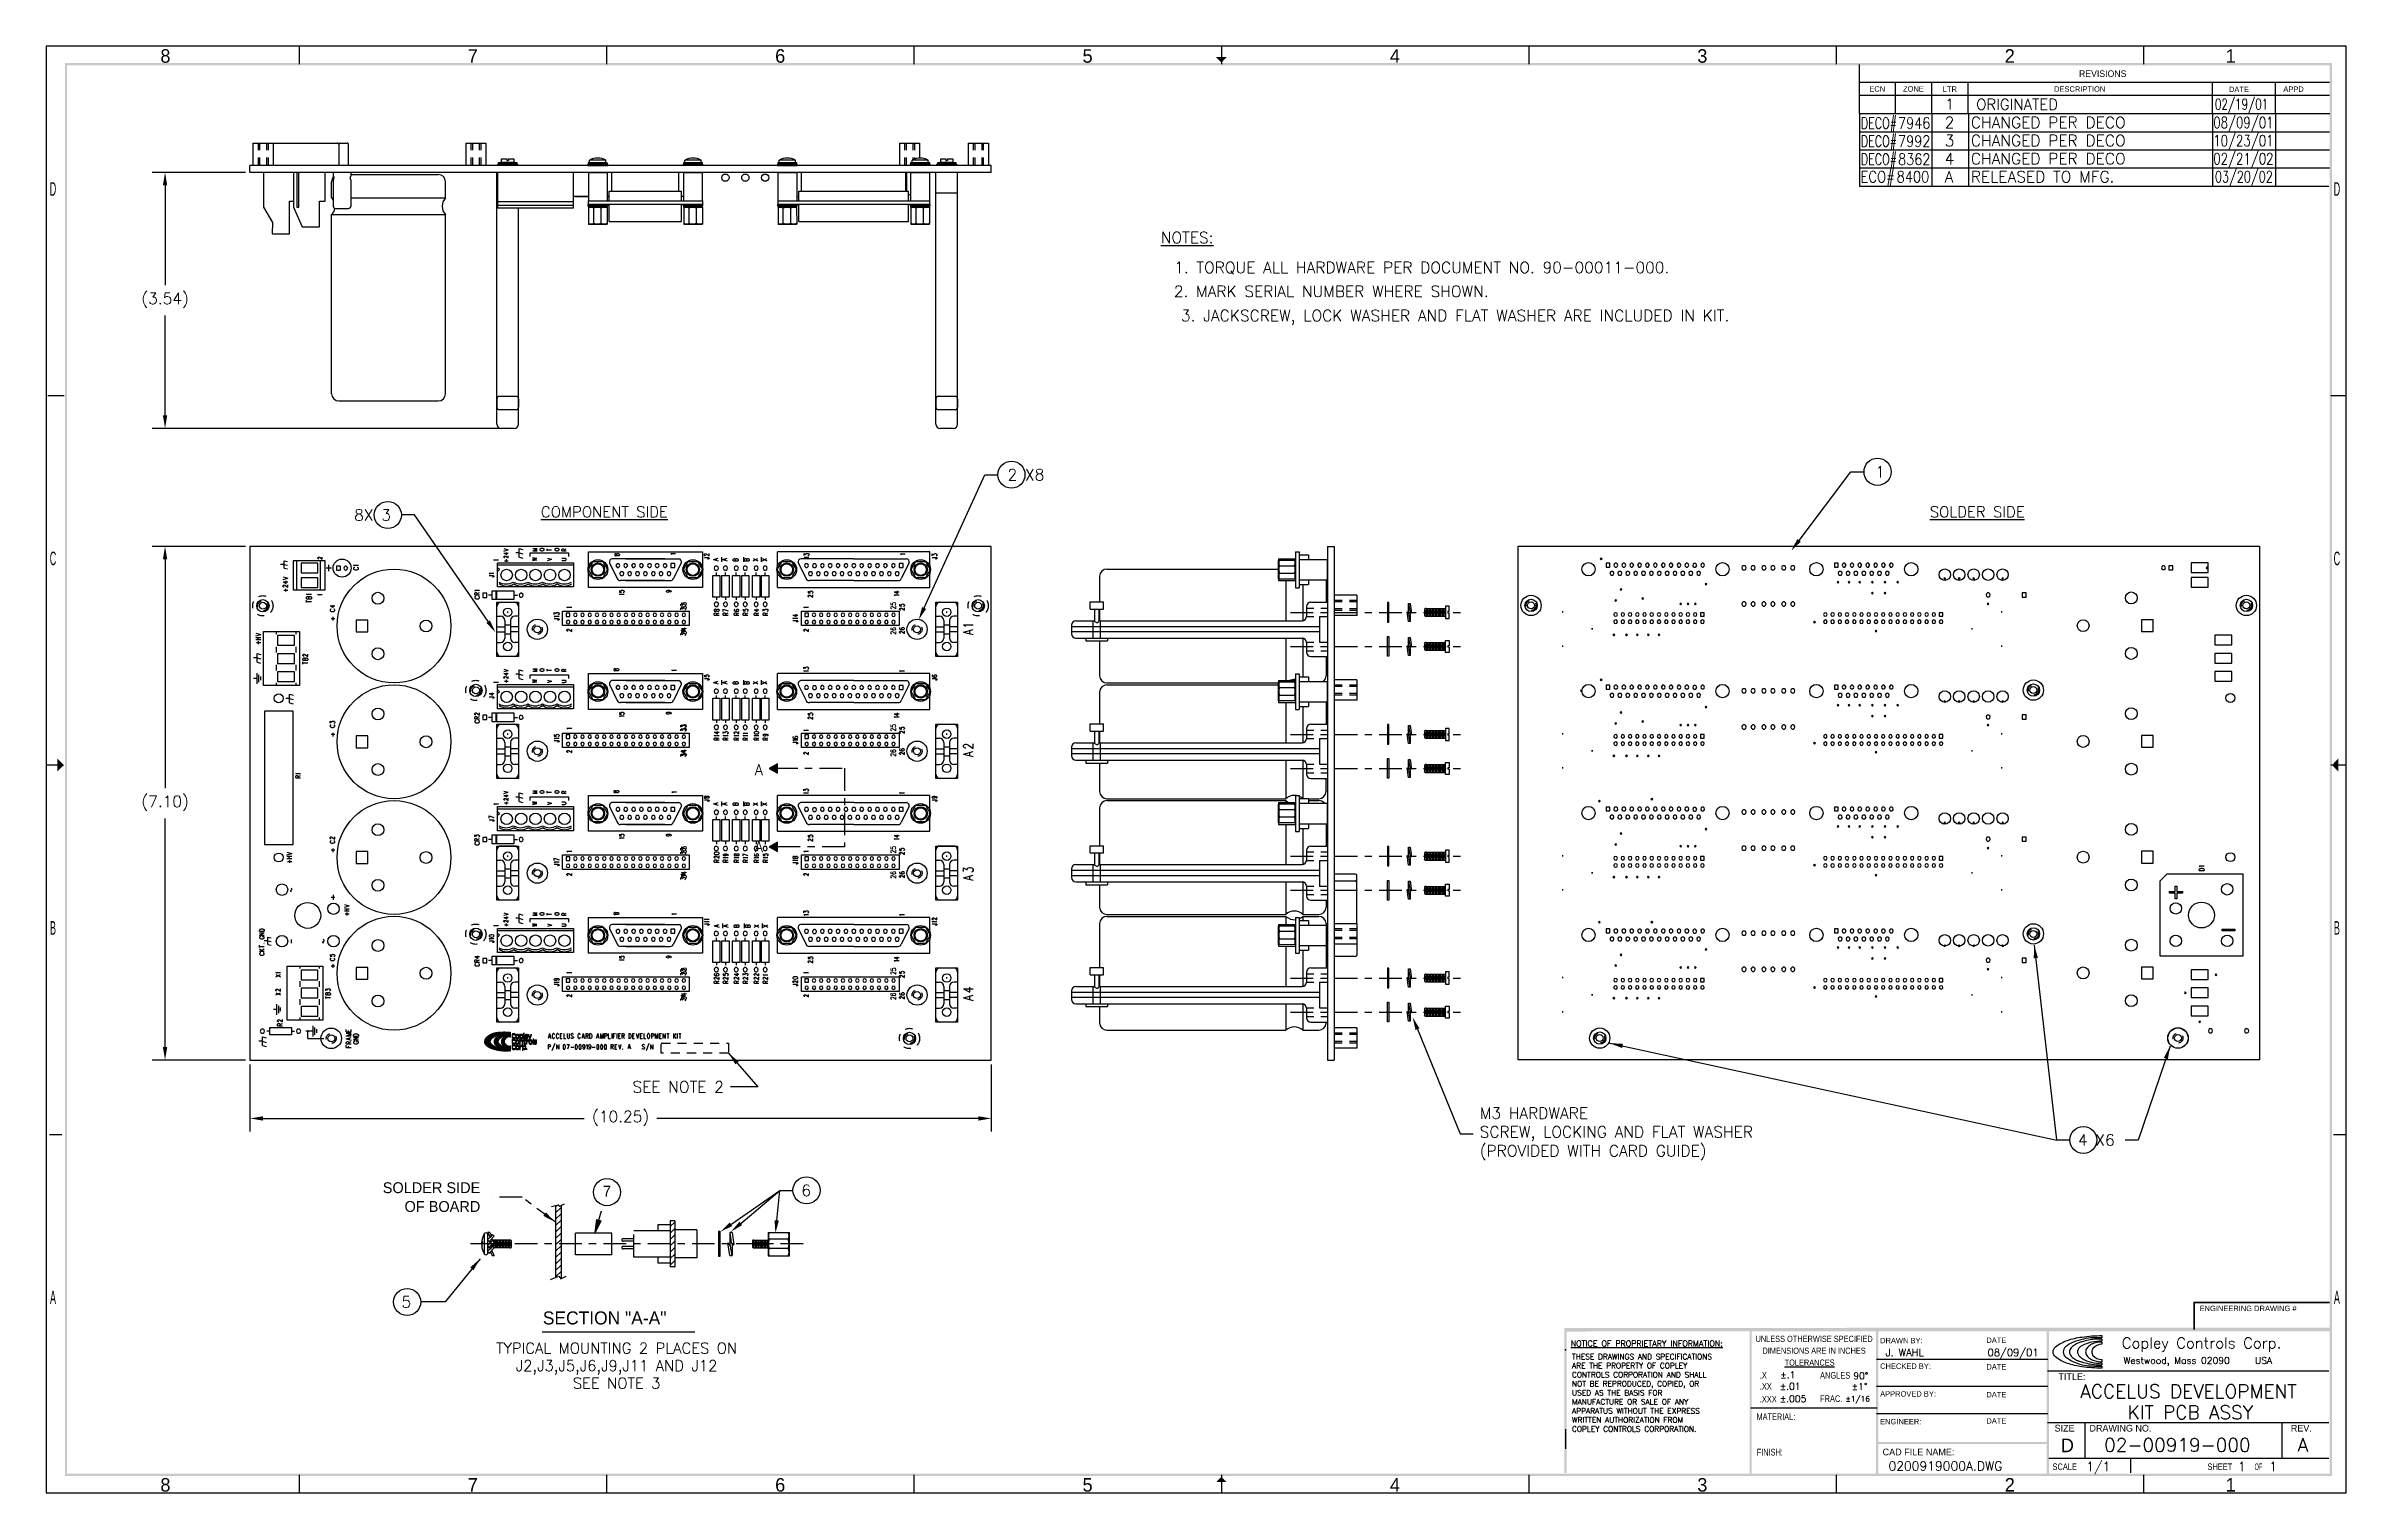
# Model space of a CAD drawing. Extents: x 0 to 31.8, y 0 to 20.
import ezdxf
from ezdxf.enums import TextEntityAlignment as Align

# ---------------------------------------------------------------- set-up
doc = ezdxf.new("R2010")
doc.units = 0
doc.header["$LTSCALE"] = 0.25
doc.header["$MEASUREMENT"] = 0
for name, pattern in [('CENTER', [2, 1.25, -0.25, 0.25, -0.25]), ('HIDDEN', [0.375, 0.25, -0.125]), ('HIDDENX2', [0.75, 0.5, -0.25])]:
    doc.linetypes.add(name, pattern=pattern)
doc.layers.get('0').update_dxf_attribs({"linetype": 'CONTINUOUS'})
doc.layers.get('DEFPOINTS').update_dxf_attribs({"linetype": 'CONTINUOUS'})
for name, color, linetype in [('10', 7, 'CONTINUOUS'), ('CENTER', 3, 'CENTER'), ('DIMS', 1, 'CONTINUOUS'), ('FORMAT', 3, 'CONTINUOUS'), ('NOTES', 4, 'CONTINUOUS'), ('OBJECT', 2, 'CONTINUOUS'), ('TITLE1', 6, 'CONTINUOUS')]:
    doc.layers.add(name, color=color, linetype=linetype)
doc.styles.add('RMS156', font='ROMANS', dxfattribs={"height": 0.156})
doc.styles.add('ROMAND', font='romand')
doc.styles.add('ROMANS', font='romans.shx')
doc.styles.add('SM2', font='TXT', dxfattribs={"width": 0.5})
doc.dimstyles.new('NORM3', dxfattribs={"dimtxt": 0.156, "dimasz": 0.18, "dimexe": 0.18, "dimexo": 0.0625, "dimgap": 0.09, "dimtad": 0, "dimtih": 1, "dimtoh": 1, "dimdec": 3, "dimzin": 4, "dimdsep": 46, "dimtxsty": 'ROMANS', "dimcen": 0.09, "dimadec": 0, "dimazin": 0, "dimtfac": 1, "dimtdec": 0, "dimtofl": 0, "dimtmove": 0, "dimatfit": 0, "dimfxl": 0, "dimtolj": 1, "dimtzin": 4, "dimarcsym": 0})
doc.dimstyles.get("Standard").update_dxf_attribs({"dimtxt": 0.18, "dimasz": 0.18, "dimexe": 0.18, "dimexo": 0.0625, "dimgap": 0.09, "dimtad": 0, "dimtih": 1, "dimtoh": 1, "dimdec": 4, "dimzin": 0, "dimdsep": 46, "dimtxsty": 'Standard', "dimcen": 0.09, "dimadec": 0, "dimazin": 0, "dimtfac": 1, "dimtdec": 4, "dimtofl": 0, "dimtmove": 0, "dimatfit": 3, "dimfxl": 0, "dimtolj": 1, "dimtzin": 0, "dimarcsym": 0})

msp = doc.modelspace()

# ---------------------------------------------------------------- texts
at = {"layer": 'CENTER', "char_height": 0.15, "width": 0.116444, "attachment_point": 1, "style": 'ROMANS'}
for insert in [(9.7988, 10.0739), (9.7988, 9.0086)]:
    msp.add_mtext('{A}', dxfattribs=dict(at, insert=insert))
at = {"layer": 'DIMS', "style": 'ROMANS'}
for s, p in [('%%UCOMPONENT SIDE', (7.7205, 13.5608)), ('%%USOLDER SIDE', (26.7014, 13.5608))]:
    msp.add_text(s, height=0.15, dxfattribs=at).set_placement(p, align=Align.MIDDLE_CENTER)
at = {"layer": 'DIMS', "color": 1, "linetype": 'CENTER'}
msp.add_text('7', height=0.15, dxfattribs=at).set_placement((7.7558, 4.0958), align=Align.CENTER)
at = {"layer": 'DIMS', "color": 1, "style": 'ROMANS'}
msp.add_text('6', height=0.156, dxfattribs=at).set_placement((10.511, 4.1042), align=Align.CENTER)
at = {"layer": 'DIMS', "color": 1, "char_height": 0.156, "style": 'ROMANS'}
for s, insert, attachment_point in [('{2 X8}', (13.2949, 14.0746), 4), ('\\A1;1', (25.2927, 14.115), 4), ('\\A1;8X 3', (4.7687, 13.5179), 6), ('{SEE NOTE 2}', (9.3724, 5.6122), 6), ('{M3 HARDWARE}\\P{SCREW, LOCKING AND FLAT WASHER}\\P{(PROVIDED WITH CARD GUIDE)}', (19.823, 4.964), 4), ('{4 X6}', (28.0942, 4.8792), 4), ('5', (5.0487, 2.6404), 6)]:
    msp.add_mtext(s, dxfattribs=dict(at, insert=insert, attachment_point=attachment_point))
at = {"layer": 'DIMS', "color": 1, "linetype": 'CENTER', "char_height": 0.15, "attachment_point": 6}
for s, insert in [('SOLDER SIDE', (6.0048, 4.2186)), ('{OF BOARD}', (6.0048, 3.959))]:
    msp.add_mtext(s, dxfattribs=dict(at, insert=insert))
at = {"layer": 'NOTES', "style": 'ROMANS'}
for s, p in [('%%uNOTES:', (15.4135, 17.2739)), ('  1. TORQUE ALL HARDWARE PER DOCUMENT NO. 90-00011-000.', (15.3833, 16.8608)), ('  2. MARK SERIAL NUMBER WHERE SHOWN.', (15.3794, 16.5309)), ('3. JACKSCREW, LOCK WASHER AND FLAT WASHER ARE INCLUDED IN KIT.', (15.6916, 16.1957))]:
    msp.add_text(s, height=0.156, dxfattribs=at).set_placement(p)
at = {"layer": 'NOTES', "insert": (6.8692, 2.5093), "char_height": 0.18, "width": 2.4146, "attachment_point": 1}
msp.add_mtext('{SECTION "A-A"}', dxfattribs=at)
at = {"layer": 'OBJECT', "style": 'ROMANS'}
msp.add_text('1', height=0.15, dxfattribs=at).set_placement((26.2579, 19.121))
at = {"layer": 'OBJECT', "style": 'ROMANS', "width": 0.7}
msp.add_text('02/19/01', height=0.15, dxfattribs=at).set_placement((29.9869, 19.121))
for s, p in [('33', (8.8549, 12.2121)), ('25', (11.7491, 12.2121)), ('34', (8.8549, 11.8643)), ('26', (11.7491, 11.8643)), ('33', (8.8549, 10.5255)), ('25', (11.7491, 10.5255)), ('34', (8.8549, 10.1776)), ('26', (11.7491, 10.1776)), ('33', (8.8549, 8.8394)), ('25', (11.7491, 8.8394)), ('34', (8.8549, 8.4916)), ('26', (11.7491, 8.4916)), ('33', (8.8549, 7.1613)), ('25', (11.7491, 7.1613)), ('34', (8.8549, 6.8135)), ('26', (11.7491, 6.8135))]:
    msp.add_text(s, height=0.07, rotation=90, dxfattribs=at).set_placement(p)
at = {"layer": 'OBJECT', "style": 'ROMANS'}
for s, height, p in [('TYPICAL MOUNTING 2 PLACES ON', 0.149533, (7.8892, 1.8821)), ('J2,J3,J5,J6,J9,J11 AND J12', 0.149533, (7.8892, 1.64)), ('SEE NOTE 3', 0.14953, (7.8892, 1.3979))]:
    msp.add_text(s, height=height, dxfattribs=at).set_placement(p, align=Align.BOTTOM_CENTER)

# ---------------------------------------------------------------- blocks, each defined once
blk = doc.blocks.new('DDWG')
at = {"layer": 'FORMAT'}
for p, q in [((31.8, 20), (0, 20)), ((0, 20), (0, 0)), ((3.501, 20), (3.501, 19.75)), ((7.751, 20), (7.751, 19.75)), ((12.001, 20), (12.001, 19.75)), ((16.251, 20), (16.251, 19.75)), ((20.501, 20), (20.501, 19.75)), ((24.751, 20), (24.751, 19.75)), ((25.073, 19.065), (25.073, 19.745)), ((29.001, 20), (29.001, 19.75)), ((31.8, 0), (31.8, 20)), ((31.573, 19.495), (25.073, 19.495)), ((25.573, 19.065), (25.573, 19.495)), ((26.073, 19.065), (26.073, 19.495)), ((26.578, 19.065), (26.578, 19.495)), ((29.953, 19.065), (29.953, 19.495)), ((30.823, 19.065), (30.823, 19.495)), ((31.573, 19.315), (25.073, 19.315)), ((0.251, 15.166), (0.026, 15.166)), ((31.794, 15.166), (31.59, 15.166)), ((0.217, 10.059), (0.013, 10.059)), ((31.794, 10.059), (31.59, 10.059)), ((0.217, 4.952), (0.05, 4.952)), ((31.794, 4.952), (31.627, 4.952)), ((27.679, 1.845), (25.309, 1.845)), ((27.672, 1.687), (31.563, 1.687)), ((27.679, 1.47), (25.309, 1.47)), ((23.572, 1.175), (25.316, 1.175)), ((27.679, 1.095), (25.309, 1.095)), ((27.672, 0.974), (31.563, 0.974)), ((28.191, 0.966), (28.191, 0.483)), ((30.915, 0.974), (30.915, 0.49)), ((21.007, 0.884), (21.007, 0.608)), ((27.691, 0.483), (31.563, 0.483)), ((28.819, 0.483), (28.819, 0.278)), ((0, 0), (31.8, 0)), ((3.501, 0.25), (3.501, 0)), ((7.751, 0.25), (7.751, 0)), ((12.001, 0.25), (12.001, 0)), ((16.251, 0.25), (16.251, 0)), ((20.501, 0.25), (20.501, 0)), ((24.751, 0.25), (24.751, 0)), ((29.001, 0.25), (29.001, 0))]:
    blk.add_line(p, q, dxfattribs=at)
at = {"layer": 'FORMAT', "const_width": 0.025}
blk.add_lwpolyline([(29.701, 2.258), (29.701, 2.633), (31.576, 2.633)], dxfattribs=at)
at = {"layer": 'FORMAT'}
blk.add_lwpolyline([(27.75, 1.95, -0.22708), (27.784, 2.019, -0.089204), (27.948, 2.109, -0.046169), (28.149, 2.156, -0.034314), (28.425, 2.175), (28.425, 2.146, 0.00009), (28.425, 2.146, 0.004117), (28.302, 2.145, 0.052532), (28.172, 2.126, 0.049378), (28.029, 2.084, 0.116794), (27.924, 2.019, 0.22708), (27.891, 1.95, 0.22708), (27.924, 1.881, 0.11179), (28.153, 1.773, 0.05583), (28.425, 1.754), (28.425, 1.725, -0.029712), (28.149, 1.744, -0.046169), (27.948, 1.791, -0.089204), (27.784, 1.881, -0.22708)], format="xyb", close=True, dxfattribs=at)
for points in [[(28.425, 2.128, 0.026815), (28.317, 2.125, 0.038541), (28.242, 2.113, 0.008609), (28.147, 2.089, 0.019978), (28.107, 2.076, 0.055121), (28.044, 2.044, 0.067962), (28, 2.007, 0.081542), (27.981, 1.978, 0.101331), (27.975, 1.95, 0.101331), (27.981, 1.922, 0.081542), (28, 1.893, 0.067962), (28.044, 1.855, 0.055121), (28.107, 1.824, 0.019978), (28.147, 1.811, 0.008609), (28.242, 1.787, 0.038541), (28.317, 1.775, 0.026815), (28.425, 1.772)], [(28.215, 1.998, 0.150853), (28.2, 1.95, 0.150853)], [(28.2, 1.95, 0.150853), (28.215, 1.902, 0.150853)], [(28.266, 2.046, 0.107013), (28.215, 1.998, 0.107013)], [(28.335, 2.075, 0.074938), (28.266, 2.046, 0.074938)], [(28.425, 2.057, 0.177579), (28.299, 1.998, 0.177579)], [(28.215, 1.902, 0.107013), (28.266, 1.853, 0.107013)]]:
    blk.add_lwpolyline(points, format="xyb", dxfattribs=at)
for points in [[(28.425, 2.128), (28.425, 2.1)], [(28.425, 2.086), (28.425, 2.057)], [(28.425, 1.843), (28.425, 1.813)], [(28.425, 1.8), (28.425, 1.772)]]:
    blk.add_lwpolyline(points, dxfattribs=at)
for centre, radius, start, end in [((28.149, 1.95), 0.0608, 156.8556, 180), ((28.149, 1.95), 0.0608, 180, 203.1444), ((28.233, 1.914), 0.153, 142.3114, 156.8556), ((28.233, 1.986), 0.153, 203.1444, 217.6886), ((28.204, 1.936), 0.116, 120.2848, 142.3114), ((28.424, 1.461), 0.639, 89.9067, 115.8562), ((28.37, 1.95), 0.0855, 145.6858, 180), ((28.37, 1.95), 0.0855, 180, 214.3142), ((28.431, 1.67), 0.416, 90.7987, 103.3121), ((28.204, 1.964), 0.116, 217.6886, 239.7152), ((28.369, 2.2), 0.404, 236.3976, 277.9663), ((28.397, 2.068), 0.251, 238.7468, 255.8892), ((28.443, 2.045), 0.203, 224.801, 265.0792), ((28.425, 2.183), 0.369, 255.8892, 270)]:
    blk.add_arc(centre, radius, start, end, dxfattribs=at)
blk.add_point((21.008, 1.979), dxfattribs=at)
for points in [[(16.172, 19.849), (16.328, 19.849), (16.252, 19.771)], [(0.157, 10.153), (0.247, 10.06), (0.157, 9.972)], [(31.695, 10.153), (31.605, 10.06), (31.695, 9.972)], [(16.248, 0.223), (16.182, 0.152), (16.322, 0.152)]]:
    blk.add_solid(points, dxfattribs=at)
for points in [[(0.261, 0.235), (0.291, 0.235), (0.261, 19.765), (0.291, 19.765)], [(31.606, 19.735), (31.606, 19.765), (0.276, 19.735), (0.276, 19.765)], [(31.576, 0.235), (31.606, 0.235), (31.576, 19.765), (31.606, 19.765)], [(20.993, 2.282), (20.993, 2.232), (31.577, 2.284), (31.577, 2.234)], [(21.023, 2.257), (20.993, 2.257), (21.023, 0.276), (20.993, 0.276)], [(23.553, 0.268), (23.583, 0.268), (23.553, 2.234), (23.583, 2.234)], [(25.303, 0.268), (25.333, 0.268), (25.303, 2.234), (25.333, 2.234)], [(27.663, 0.268), (27.693, 0.268), (27.663, 2.234), (27.693, 2.234)], [(25.324, 0.707), (25.324, 0.677), (27.683, 0.707), (27.683, 0.677)], [(0.261, 0.265), (0.261, 0.235), (31.606, 0.265), (31.606, 0.235)]]:
    blk.add_trace(points, dxfattribs=at)
for s, p in [('8', (1.651, 19.769)), ('7', (5.901, 19.769)), ('6', (10.151, 19.769)), ('5', (14.401, 19.769)), ('4', (18.651, 19.769)), ('3', (22.901, 19.769)), ('2', (27.151, 19.769)), ('1', (30.206, 19.769)), ('8', (1.651, 0.019)), ('7', (5.901, 0.019)), ('6', (10.151, 0.019)), ('5', (14.401, 0.019)), ('4', (18.651, 0.019)), ('3', (22.901, 0.019)), ('2', (27.151, 0.019)), ('1', (30.206, 0.019))]:
    blk.add_text(s, height=0.187, dxfattribs=at).set_placement(p, align=Align.CENTER)
for s, height, p in [('ECN', 0.075, (25.319, 19.407)), ('ZONE', 0.075, (25.819, 19.407)), ('LTR', 0.075, (26.323, 19.404)), ('DESCRIPTION', 0.075, (28.118, 19.405)), ('REVISIONS', 0.09, (28.436, 19.618)), ('DATE', 0.075, (30.32, 19.401)), ('APPD', 0.075, (31.075, 19.403)), ('D', 0.188, (27.947, 0.658))]:
    blk.add_text(s, height=height, dxfattribs=at).set_placement(p, align=Align.MIDDLE)
for s, height, style, p in [('ORIGINATED', 0.15, 'ROMANS', (26.687, 19.119)), ('%%UNOTICE OF PROPRIETARY INFORMATION:', 0.08, 'ROMANS', (21.081, 2.026)), ('THESE DRAWINGS AND SPECIFICATIONS', 0.075, 'ROMANS', (21.099, 1.847)), ('Copley Controls Corp.', 0.15, 'ROMAND', (28.7, 1.999)), ('ARE THE PROPERTY OF COPLEY', 0.075, 'ROMANS', (21.099, 1.722)), ('CONTROLS CORPORATION AND SHALL ', 0.075, 'ROMANS', (21.099, 1.597)), ('Westwood, Mass 02090', 0.093, 'ROMAND', (28.723, 1.785)), ('USA', 0.093, 'ROMAND', (30.54, 1.785)), ('NOT BE REPRODUCED, COPIED, OR ', 0.075, 'ROMANS', (21.099, 1.472)), ('USED AS THE BASIS FOR ', 0.075, 'ROMANS', (21.099, 1.347)), ('MANUFACTURE OR SALE OF ANY ', 0.075, 'ROMANS', (21.099, 1.222)), ('APPARATUS WITHOUT THE EXPRESS ', 0.075, 'ROMANS', (21.099, 1.097)), ('WRITTEN AUTHORIZATION FROM ', 0.075, 'ROMANS', (21.099, 0.972)), ('COPLEY CONTROLS CORPORATION.', 0.075, 'ROMANS', (21.099, 0.847))]:
    blk.add_text(s, height=height, dxfattribs=dict(at, style=style)).set_placement(p)
at = {"layer": 'FORMAT', "style": 'SM2', "width": 0.5}
for s, p in [('D', (0.097, 17.931)), ('D', (31.674, 17.931)), ('C', (0.097, 12.824)), ('C', (31.674, 12.824)), ('B', (0.097, 7.717)), ('B', (31.674, 7.717)), ('A', (0.097, 2.61)), ('A', (31.674, 2.61))]:
    blk.add_text(s, height=0.187, dxfattribs=at).set_placement(p, align=Align.CENTER)
at = {"layer": 'FORMAT'}
for s, height, p in [('ENGINEERING DRAWING #', 0.075, (29.776, 2.514)), ('DRAWN BY:', 0.075, (25.359, 2.069)), ('DATE', 0.075, (26.828, 2.074)), ('CHECKED BY:', 0.075, (25.359, 1.716)), ('DATE', 0.075, (26.828, 1.706)), ('TITLE:', 0.093, (27.825, 1.56)), ('APPROVED BY:', 0.075, (25.359, 1.332)), ('DATE', 0.075, (26.828, 1.322)), ('ENGINEER:', 0.075, (25.359, 0.949)), ('DATE', 0.075, (26.828, 0.959)), ('SIZE', 0.093, (27.771, 0.849)), ('DRAWING NO.', 0.093, (28.253, 0.849)), ('REV.', 0.093, (31.037, 0.849)), ('CAD FILE NAME:', 0.0935, (25.393, 0.52))]:
    blk.add_text(s, height=height, dxfattribs=at).set_placement(p)
at = {"layer": 'FORMAT', "width": 0.75}
for s, p in [('UNLESS OTHERWISE SPECIFIED', (24.446, 2.088)), ('DIMENSIONS ARE IN INCHES', (24.446, 1.924)), ('%%uTOLERANCES', (24.384, 1.76))]:
    blk.add_text(s, height=0.085, dxfattribs=at).set_placement(p, align=Align.CENTER)
at = {"layer": 'FORMAT'}
for s, height, width, p in [('.X', 0.09, 0.75, (23.695, 1.582)), ('ANGLES', 0.09, 0.75, (24.528, 1.581)), ('.XX', 0.09, 0.75, (23.695, 1.428)), ('.XXX', 0.09, 0.75, (23.695, 1.252)), ('FRAC.', 0.09, 0.75, (24.528, 1.259)), ('MATERIAL:', 0.093, 0.75, (23.65, 1.007)), ('FINISH:', 0.093, 0.75, (23.653, 0.518)), ('SCALE', 0.09, 0.75, (27.742, 0.318)), ('SHEET', 0.09, 0.75, (29.885, 0.318)), ('OF', 0.09, 0.5, (30.536, 0.318))]:
    blk.add_text(s, height=height, dxfattribs=dict(at, width=width)).set_placement(p)
at = {"layer": 'TITLE1', "style": 'ROMANS', "flags": 8}
for tag, height, p in [('XX', 0.15, (26.31, 19.119)), ('XX', 0.093, (25.092, 1.574)), ('XX/XX', 0.075, (25.05, 1.264)), ('XX', 0.093, (25.075, 1.427))]:
    blk.add_attdef(tag, text='', height=height, dxfattribs=at).set_placement(p, align=Align.CENTER)
at = {"layer": 'TITLE1', "style": 'ROMANS', "width": 0.718171, "flags": 8}
blk.add_attdef('XX/XX/XX', text='', height=0.15, dxfattribs=at).set_placement((29.981, 19.11), (30.807, 19.11), align=Align.FIT)
at = {"layer": 'TITLE1', "color": 6, "style": 'ROMANS'}
for tag, p, height in [('XXXXXX', (29.834, 2.321), 0.125), ('XX-XXXXX-XXX', (28.456, 0.571), 0.188)]:
    blk.add_attdef(tag, p, '', height=height, dxfattribs=at)
at = {"layer": 'TITLE1', "style": 'ROMANS'}
for tag, p, height in [('XXXXXXX', (25.435, 1.893), 0.1), ('XX/XX/XX', (26.845, 1.893), 0.1), ('XXXXXXXX', (23.664, 0.673), 0.09), ('XXXXXXXX', (23.667, 0.819), 0.09), ('XXXXXXXX', (23.665, 0.332), 0.09), ('XXXXXXX', (25.474, 0.31), 0.125), ('X', (30.307, 0.304), 0.125)]:
    blk.add_attdef(tag, p, '', height=height, dxfattribs=at)
at = {"layer": 'TITLE1', "style": 'ROMANS', "flags": 8}
for tag, p, height in [('XXXXX', (23.98, 1.586), 0.093), ('XXXXXXXX', (25.435, 1.529), 0.1), ('XX/XX/XX', (26.845, 1.529), 0.1), ('XXXXX', (23.972, 1.427), 0.093), ('XXXXX', (23.972, 1.256), 0.093)]:
    blk.add_attdef(tag, p, '', height=height, dxfattribs=at)
at = {"layer": 'TITLE1', "color": 6, "style": 'ROMANS'}
for tag, p in [('XXXXXXXXXXXXXXXX', (29.295, 1.31)), ('XXXXXXXXXXXXXXXXXXXX', (29.649, 1.021)), ('XX', (31.205, 0.571))]:
    blk.add_attdef(tag, text='', height=0.188, dxfattribs=at).set_placement(p, align=Align.CENTER)
at = {"layer": 'TITLE1', "style": 'ROMANS'}
for tag, p in [('XXXXX', (28.377, 0.304)), ('X', (30.794, 0.304))]:
    blk.add_attdef(tag, text='', height=0.125, dxfattribs=at).set_placement(p, align=Align.CENTER)
blk = doc.blocks.new('*D2')
at = {"color": 0, "linetype": 'ByBlock'}
for p, q in [((3.283, 5.921), (3.283, 4.997)), ((13.533, 5.921), (13.533, 4.997)), ((3.463, 5.177), (7.905, 5.177)), ((13.353, 5.177), (8.91, 5.177))]:
    blk.add_line(p, q, dxfattribs=at)
for points in [[(3.463, 5.207), (3.463, 5.147), (3.283, 5.177)], [(13.353, 5.207), (13.353, 5.147), (13.533, 5.177)]]:
    blk.add_solid(points, dxfattribs=at)
at = {"layer": 'DEFPOINTS', "color": 0, "linetype": 'ByBlock'}
for p in [(3.283, 5.983), (13.533, 5.983), (13.533, 5.177)]:
    blk.add_point(p, dxfattribs=at)
at = {"color": 0, "linetype": 'ByBlock', "insert": (8.408, 5.177), "char_height": 0.156, "attachment_point": 5, "style": 'ROMANS'}
blk.add_mtext('\\A1;(10.25)', dxfattribs=at)
blk = doc.blocks.new('*D3')
at = {"color": 0, "linetype": 'ByBlock'}
for p, q in [((3.22, 13.083), (1.93, 13.083)), ((2.11, 12.903), (2.11, 9.742)), ((2.11, 6.163), (2.11, 9.324)), ((3.22, 5.983), (1.93, 5.983))]:
    blk.add_line(p, q, dxfattribs=at)
for points in [[(2.08, 12.903), (2.14, 12.903), (2.11, 13.083)], [(2.08, 6.163), (2.14, 6.163), (2.11, 5.983)]]:
    blk.add_solid(points, dxfattribs=at)
at = {"layer": 'DEFPOINTS', "color": 0, "linetype": 'ByBlock'}
for p in [(2.11, 13.083), (3.283, 13.083), (3.283, 5.983)]:
    blk.add_point(p, dxfattribs=at)
at = {"color": 0, "linetype": 'ByBlock', "insert": (2.11, 9.533), "char_height": 0.156, "attachment_point": 5, "style": 'ROMANS'}
blk.add_mtext('\\A1;(7.10)', dxfattribs=at)
blk = doc.blocks.new('*D4')
at = {"color": 0, "linetype": 'ByBlock'}
for p, q in [((3.22, 18.254), (1.93, 18.254)), ((2.11, 18.074), (2.11, 16.693)), ((2.11, 14.894), (2.11, 16.275)), ((6.747, 14.714), (1.93, 14.714))]:
    blk.add_line(p, q, dxfattribs=at)
for points in [[(2.08, 18.074), (2.14, 18.074), (2.11, 18.254)], [(2.08, 14.894), (2.14, 14.894), (2.11, 14.714)]]:
    blk.add_solid(points, dxfattribs=at)
at = {"layer": 'DEFPOINTS', "color": 0, "linetype": 'ByBlock'}
for p in [(2.11, 18.254), (3.283, 18.254), (6.809, 14.714)]:
    blk.add_point(p, dxfattribs=at)
at = {"color": 0, "linetype": 'ByBlock', "insert": (2.11, 16.484), "char_height": 0.156, "attachment_point": 5, "style": 'ROMANS'}
blk.add_mtext('\\A1;(3.54)', dxfattribs=at)
blk = doc.blocks.new('CARD_GUIDES')
at = {"layer": '10'}
for p, q in [((4.682, 8.167), (4.682, 8.797)), ((4.742, 8.857), (4.922, 8.857)), ((4.982, 8.797), (4.982, 8.167)), ((10.752, 8.167), (10.752, 8.797)), ((10.812, 8.857), (10.992, 8.857)), ((11.052, 8.797), (11.052, 8.167)), ((4.922, 8.107), (4.742, 8.107)), ((10.992, 8.107), (10.812, 8.107))]:
    blk.add_line(p, q, dxfattribs=at)
for centre, start, end in [((4.742, 8.797), 90, 180), ((4.922, 8.797), 0, 90), ((10.812, 8.797), 90, 180), ((10.992, 8.797), 0, 90), ((4.742, 8.167), 180, 270), ((4.922, 8.167), 270, 0), ((10.812, 8.167), 180, 270), ((10.992, 8.167), 270, 0)]:
    blk.add_arc(centre, 0.06, start, end, dxfattribs=at)
blk = doc.blocks.new('DREVBLK')
at = {"layer": 'FORMAT'}
for p, q in [((0, 0), (6.5, 0)), ((0, 0), (0, -0.25)), ((1, 0), (1, -0.25)), ((1.505, 0), (1.505, -0.25)), ((4.88, 0), (4.88, -0.25)), ((5.75, 0), (5.75, -0.25)), ((0, -0.25), (6.5, -0.25))]:
    blk.add_line(p, q, dxfattribs=at)
at = {"layer": 'NOTES', "style": 'RMS156', "width": 0.665567}
blk.add_text('DECO#', height=0.156, dxfattribs=at).set_placement((0.019, -0.208), (0.519, -0.208), align=Align.FIT)
at = {"layer": 'NOTES', "style": 'RMS156'}
for tag, width, p, p2 in [('DECO#', 0.594976, (0.534, -0.208), (0.98, -0.208)), ('DATE', 1.55607, (4.892, -0.201), (5.724, -0.201))]:
    blk.add_attdef(tag, text='', height=0.156, dxfattribs=dict(at, width=width)).set_placement(p, p2, align=Align.FIT)
blk.add_attdef('REV.', text='', height=0.156, dxfattribs=at).set_placement((1.245, -0.201), align=Align.CENTER)
blk.add_attdef('DESCRIPTION', (1.54, -0.2), '', height=0.156, dxfattribs=at)
blk = doc.blocks.new('HEXHEAD')
at = {"layer": 'OBJECT'}
for p, q in [((-1.348, 8.123), (-1.282, 8.236)), ((-1.282, 8.008), (-1.348, 8.123)), ((-1.282, 8.236), (-1.151, 8.236)), ((-1.151, 8.008), (-1.282, 8.008)), ((-1.151, 8.236), (-1.085, 8.123)), ((-1.085, 8.123), (-1.151, 8.008))]:
    blk.add_line(p, q, dxfattribs=at)
for radius in [0.136, 0.0795]:
    blk.add_circle((-1.217, 8.123), radius, dxfattribs=at)
blk = doc.blocks.new('*X31')
at = {"color": 0, "linetype": 'Continuous'}
for p, q in [((18.103, 7.143), (18.128, 7.168)), ((18.103, 7.054), (18.165, 7.117)), ((18.103, 6.966), (18.165, 7.028)), ((18.103, 6.877), (18.165, 6.94)), ((18.163, 6.85), (18.165, 6.852))]:
    blk.add_line(p, q, dxfattribs=at)
blk = doc.blocks.new('*X32')
at = {"color": 0, "linetype": 'Continuous'}
for p, q in [((18.103, 7.408), (18.165, 7.47)), ((18.103, 7.319), (18.165, 7.382)), ((18.103, 7.231), (18.165, 7.294)), ((18.128, 7.168), (18.165, 7.205))]:
    blk.add_line(p, q, dxfattribs=at)
blk = doc.blocks.new('*X37')
at = {"color": 0}
for p, q in [((10.47, 10.01), (10.486, 10.026)), ((10.481, 10.004), (10.528, 10.05)), ((10.492, 9.997), (10.569, 10.074)), ((10.504, 9.991), (10.577, 10.064)), ((10.515, 9.984), (10.577, 10.046)), ((10.526, 9.978), (10.577, 10.029)), ((10.537, 9.972), (10.577, 10.011)), ((10.548, 9.965), (10.577, 9.993)), ((10.56, 9.959), (10.577, 9.976)), ((10.571, 9.952), (10.577, 9.958)), ((10.466, 8.928), (10.472, 8.934)), ((10.478, 8.922), (10.514, 8.958)), ((10.489, 8.915), (10.556, 8.982)), ((10.5, 8.909), (10.577, 8.986)), ((10.511, 8.902), (10.577, 8.968)), ((10.522, 8.896), (10.577, 8.95)), ((10.534, 8.89), (10.577, 8.933)), ((10.545, 8.883), (10.577, 8.915)), ((10.556, 8.877), (10.577, 8.897)), ((10.567, 8.87), (10.577, 8.88))]:
    blk.add_line(p, q, dxfattribs=at)
blk = doc.blocks.new('*X38')
at = {"color": 0}
for p, q in [((14.816, 3.945), (14.836, 3.965)), ((14.816, 3.856), (14.891, 3.931)), ((14.816, 3.768), (14.891, 3.843)), ((14.816, 3.68), (14.891, 3.755)), ((14.816, 3.591), (14.891, 3.666)), ((14.816, 3.503), (14.891, 3.578)), ((14.816, 3.414), (14.829, 3.427)), ((14.816, 3.326), (14.891, 3.401)), ((14.816, 3.238), (14.891, 3.313)), ((14.816, 3.149), (14.891, 3.224)), ((14.829, 3.427), (14.891, 3.489)), ((14.816, 3.061), (14.891, 3.136)), ((14.816, 2.972), (14.891, 3.047)), ((14.884, 2.952), (14.891, 2.959))]:
    blk.add_line(p, q, dxfattribs=at)
blk = doc.blocks.new('crevblkECO')
at = {"layer": 'FORMAT'}
for p, q in [((0, 0), (6.489, 0)), ((0, 0), (0, -0.25)), ((1, 0), (1, -0.25)), ((1.505, 0), (1.505, -0.25)), ((4.88, 0), (4.88, -0.25)), ((5.75, 0), (5.75, -0.25)), ((0, -0.25), (6.489, -0.25))]:
    blk.add_line(p, q, dxfattribs=at)
at = {"layer": 'NOTES', "style": 'RMS156', "width": 0.799279}
blk.add_text('ECO#', height=0.156, dxfattribs=at).set_placement((0.014, -0.2), (0.489, -0.2), align=Align.FIT)
at = {"layer": 'NOTES', "style": 'RMS156'}
for tag, width, p, p2 in [('ECO#', 0.786713, (0.514, -0.2), (0.964, -0.2)), ('DATE', 1.495726, (4.914, -0.2), (5.714, -0.2))]:
    blk.add_attdef(tag, text='', height=0.156, dxfattribs=dict(at, width=width)).set_placement(p, p2, align=Align.FIT)
blk.add_attdef('REV.', text='', height=0.156, dxfattribs=at).set_placement((1.239, -0.2), align=Align.CENTER)
blk.add_attdef('DESCRIPTION', (1.539, -0.2), '', height=0.156, dxfattribs=at)

# ---------------------------------------------------------------- dimensions: what is measured, and where the dimension line sits
at = {"layer": 'DIMS', "color": 1}
for base, p1, p2, text, picture, middle in [((1.6465, 18.2539), (6.3451, 14.7139), (2.8186, 18.2539), '(3.54)', '*D4', (1.6465, 16.4839)), ((1.6465, 13.0835), (2.8186, 5.9831), (2.8186, 13.0835), '(7.10)', '*D3', (1.6465, 9.5333))]:
    dim = msp.add_linear_dim(base=base, p1=p1, p2=p2, angle=90, text=text, dimstyle='NORM3', dxfattribs=at)
    dim.commit()
    dim.dimension.update_dxf_attribs({"geometry": picture, "text_midpoint": middle, "insert": (-0.4639, 0)})
dim = msp.add_linear_dim(base=(13.0686, 5.177), p1=(2.8186, 5.9831), p2=(13.0686, 5.9831), text='(10.25)', dimstyle='NORM3', dxfattribs=at)
dim.commit()
dim.dimension.update_dxf_attribs({"geometry": '*D2', "text_midpoint": (7.9436, 5.177), "insert": (-0.4639, 0)})

# ---------------------------------------------------------------- linework, layer by layer
at = {"layer": '10'}
for p, q in [((17.7178, 13.0835), (17.8108, 13.0835)), ((17.7178, 13.0835), (17.7178, 5.9845)), ((17.8108, 13.0835), (17.8108, 5.9845)), ((17.7178, 5.9845), (17.8108, 5.9845))]:
    msp.add_line(p, q, dxfattribs=at)
for points in [[(2.8186, 13.0832), (2.8186, 5.9838), (13.0686, 5.9838), (13.0686, 13.0832), (2.8186, 13.0832)], [(6.3323, 13.0527), (6.3914, 13.036)], [(6.544, 12.9336), (6.544, 13.0537)], [(6.544, 13.0537), (6.5932, 13.0389)], [(6.729, 13.0557), (6.789, 13.0399)], [(6.729, 13.0557), (6.789, 13.0557)], [(6.729, 13.0232), (6.789, 13.0399)], [(6.8284, 13.036), (6.8314, 13.032), (6.8373, 13.0281), (6.8432, 13.0252), (6.852, 13.0232), (6.8658, 13.0232), (6.8737, 13.0252), (6.8796, 13.0281), (6.8855, 13.032), (6.8884, 13.036), (6.8884, 13.0439), (6.8855, 13.0478), (6.8796, 13.0517), (6.8737, 13.0537), (6.8658, 13.0557), (6.852, 13.0557), (6.8432, 13.0537), (6.8373, 13.0517), (6.8314, 13.0478), (6.8284, 13.0439), (6.8284, 13.036)], [(6.9288, 13.0232), (6.9288, 13.0517)], [(7.0331, 13.036), (7.0361, 13.032), (7.043, 13.0281), (7.0489, 13.0252), (7.0568, 13.0232), (7.0705, 13.0232), (7.0784, 13.0252), (7.0843, 13.0281), (7.0902, 13.032), (7.0932, 13.036), (7.0932, 13.0439), (7.0902, 13.0478), (7.0843, 13.0517), (7.0784, 13.0537), (7.0705, 13.0557), (7.0568, 13.0557), (7.0489, 13.0537), (7.043, 13.0517), (7.0361, 13.0478), (7.0331, 13.0439), (7.0331, 13.036)], [(7.1335, 13.0232), (7.1335, 13.0419), (7.1365, 13.0478), (7.1394, 13.0498), (7.1453, 13.0517), (7.1503, 13.0517), (7.1562, 13.0498), (7.1591, 13.0478), (7.1631, 13.0419), (7.1631, 13.0232)], [(7.1631, 13.0379), (7.1936, 13.0517)], [(30.6022, 13.0879), (30.6022, 5.9885), (20.3522, 5.9885), (20.3522, 13.0879), (30.6022, 13.0879)], [(3.294, 12.8332), (3.2438, 12.8332)], [(3.294, 12.784), (3.294, 12.8834)], [(3.294, 12.8834), (3.3383, 12.8736)], [(3.294, 12.8332), (3.3383, 12.8234)], [(3.294, 12.784), (3.3383, 12.7732)], [(3.419, 12.8833), (3.419, 12.4837), (3.8599, 12.4837), (3.8599, 12.8833), (3.419, 12.8833)], [(3.4682, 12.4837), (3.4682, 12.8833)], [(3.5262, 12.7171), (3.7605, 12.7171), (3.7605, 12.8509), (3.5262, 12.8509), (3.5262, 12.7171)], [(3.7733, 12.911), (3.7703, 12.911), (3.7644, 12.9129), (3.7615, 12.9149), (3.7585, 12.9189), (3.7585, 12.9267), (3.7615, 12.9307), (3.7644, 12.9326), (3.7703, 12.9346), (3.7753, 12.9346), (3.7812, 12.9326), (3.79, 12.9287), (3.8186, 12.909), (3.8186, 12.9366)], [(3.794, 12.4837), (3.794, 12.8833)], [(3.8727, 12.7878), (3.9475, 12.7878)], [(3.9072, 12.8272), (3.9072, 12.7426)], [(4.0164, 12.7565), (4.0705, 12.7565), (4.0705, 12.8106), (4.0164, 12.8106), (4.0164, 12.7565)], [(4.1709, 12.784), (4.165, 12.7988), (4.1512, 12.8086), (4.1345, 12.8086), (4.1217, 12.7988), (4.1168, 12.784), (4.1217, 12.7673), (4.1345, 12.7574), (4.1512, 12.7574), (4.165, 12.7673), (4.1709, 12.784)], [(4.2644, 12.8126), (4.2615, 12.8175), (4.2526, 12.8234), (4.3186, 12.8234)], [(4.2684, 12.7929), (4.2615, 12.7899), (4.2556, 12.786), (4.2526, 12.7811), (4.2526, 12.7712), (4.2556, 12.7673), (4.2615, 12.7624), (4.2684, 12.7604), (4.2772, 12.7584), (4.294, 12.7584), (4.3028, 12.7604), (4.3087, 12.7624), (4.3146, 12.7673), (4.3186, 12.7712), (4.3186, 12.7811), (4.3146, 12.786), (4.3087, 12.7899), (4.3028, 12.7929)], [(6.2044, 12.8883), (6.2014, 12.8923), (6.1926, 12.8992), (6.2585, 12.8992)], [(6.2438, 12.8587), (7.294, 12.8587), (7.294, 12.5231), (6.2438, 12.5231), (6.2438, 12.8587)], [(6.2438, 12.8282), (7.294, 12.8282)], [(6.2438, 12.7386), (6.2684, 12.7632), (6.2438, 12.7888)], [(6.3323, 13.0192), (6.3914, 13.036)], [(6.3323, 12.9907), (6.3727, 12.971), (6.3727, 13.0005)], [(6.3323, 12.9907), (6.3914, 12.9907)], [(6.3461, 12.9257), (6.3432, 12.9257), (6.3383, 12.9277), (6.3353, 12.9297), (6.3323, 12.9336), (6.3323, 12.9415), (6.3353, 12.9454), (6.3383, 12.9474), (6.3432, 12.9494), (6.3491, 12.9494), (6.356, 12.9474), (6.3638, 12.9435), (6.3914, 12.9238), (6.3914, 12.9513)], [(6.3412, 12.8864), (6.3914, 12.8864)], [(6.3668, 12.8687), (6.3668, 12.9051)], [(6.544, 12.9937), (6.4938, 12.9937)], [(6.544, 12.9937), (6.5932, 12.9789)], [(6.544, 12.9336), (6.5922, 12.9198)], [(6.6936, 12.9435), (6.6936, 12.9937), (7.2231, 12.9937), (7.2231, 12.9435)], [(6.726, 12.9287), (6.7841, 12.9189)], [(6.726, 12.909), (6.7841, 12.9189)], [(6.726, 12.909), (6.7841, 12.8982)], [(6.726, 12.8883), (6.7841, 12.8982)], [(6.729, 13.0232), (6.789, 13.0232)], [(6.9288, 13.0379), (6.9888, 13.0379)], [(6.9327, 12.9208), (6.9918, 12.9051)], [(6.9327, 12.8883), (6.9918, 12.9051)], [(7.1325, 12.8883), (7.1749, 12.8883), (7.1837, 12.8903), (7.1886, 12.8942), (7.1916, 12.9002), (7.1916, 12.9051), (7.1886, 12.911), (7.1837, 12.9149), (7.1749, 12.9169), (7.1325, 12.9169)], [(7.1335, 13.0232), (7.1936, 13.0232)], [(7.4997, 12.5163), (7.4997, 13.0104), (9.0774, 13.0104), (9.0774, 12.5163), (7.4997, 12.5163)], [(7.8629, 12.9641), (7.8658, 12.9572), (7.8717, 12.9553), (7.8786, 12.9553), (7.8845, 12.9572), (7.8875, 12.9622), (7.8904, 12.972), (7.8934, 12.9789), (7.8993, 12.9828), (7.9062, 12.9848), (7.916, 12.9848), (7.9219, 12.9828), (7.9249, 12.9809), (7.9288, 12.974), (7.9288, 12.9641), (7.9249, 12.9572), (7.9219, 12.9553), (7.916, 12.9533), (7.9062, 12.9533), (7.8993, 12.9553), (7.8934, 12.9592), (7.8904, 12.9671), (7.8875, 12.9759), (7.8845, 12.9809), (7.8786, 12.9828), (7.8717, 12.9828), (7.8658, 12.9809), (7.8629, 12.974), (7.8629, 12.9641)], [(7.9347, 12.8194), (7.9288, 12.8342), (7.916, 12.845), (7.8983, 12.845), (7.8855, 12.8342), (7.8806, 12.8194), (7.8855, 12.8037), (7.8983, 12.7939), (7.916, 12.7939), (7.9288, 12.8037), (7.9347, 12.8194)], [(7.9888, 12.7072), (7.9829, 12.723), (7.9692, 12.7328), (7.9524, 12.7328), (7.9396, 12.723), (7.9347, 12.7072), (7.9396, 12.6915), (7.9524, 12.6817), (7.9692, 12.6817), (7.9829, 12.6915), (7.9888, 12.7072)], [(8.043, 12.8194), (8.0361, 12.8342), (8.0233, 12.845), (8.0066, 12.845), (7.9938, 12.8342), (7.9888, 12.8194), (7.9938, 12.8037), (8.0066, 12.7939), (8.0233, 12.7939), (8.0361, 12.8037), (8.043, 12.8194)], [(8.0971, 12.7072), (8.0912, 12.723), (8.0784, 12.7328), (8.0617, 12.7328), (8.0489, 12.723), (8.044, 12.7072), (8.0489, 12.6915), (8.0617, 12.6817), (8.0784, 12.6817), (8.0912, 12.6915), (8.0971, 12.7072)], [(8.1512, 12.8194), (8.1453, 12.8342), (8.1325, 12.845), (8.1158, 12.845), (8.103, 12.8342), (8.0971, 12.8194), (8.103, 12.8037), (8.1158, 12.7939), (8.1325, 12.7939), (8.1453, 12.8037), (8.1512, 12.8194)], [(8.2054, 12.7072), (8.1995, 12.723), (8.1867, 12.7328), (8.1699, 12.7328), (8.1562, 12.723), (8.1512, 12.7072), (8.1562, 12.6915), (8.1699, 12.6817), (8.1867, 12.6817), (8.1995, 12.6915), (8.2054, 12.7072)], [(8.2595, 12.8194), (8.2536, 12.8342), (8.2408, 12.845), (8.2231, 12.845), (8.2103, 12.8342), (8.2054, 12.8194), (8.2103, 12.8037), (8.2231, 12.7939), (8.2408, 12.7939), (8.2536, 12.8037), (8.2595, 12.8194)], [(8.3146, 12.7072), (8.3087, 12.723), (8.2959, 12.7328), (8.2782, 12.7328), (8.2654, 12.723), (8.2605, 12.7072), (8.2654, 12.6915), (8.2782, 12.6817), (8.2959, 12.6817), (8.3087, 12.6915), (8.3146, 12.7072)], [(8.3707, 12.8194), (8.3648, 12.8342), (8.352, 12.845), (8.3343, 12.845), (8.3215, 12.8342), (8.3166, 12.8194), (8.3215, 12.8037), (8.3343, 12.7939), (8.352, 12.7939), (8.3648, 12.8037), (8.3707, 12.8194)], [(8.4239, 12.7072), (8.418, 12.723), (8.4042, 12.7328), (8.3875, 12.7328), (8.3747, 12.723), (8.3697, 12.7072), (8.3747, 12.6915), (8.3875, 12.6817), (8.4042, 12.6817), (8.418, 12.6915), (8.4239, 12.7072)], [(8.478, 12.8194), (8.4711, 12.8342), (8.4583, 12.845), (8.4416, 12.845), (8.4288, 12.8342), (8.4239, 12.8194), (8.4288, 12.8037), (8.4416, 12.7939), (8.4583, 12.7939), (8.4711, 12.8037), (8.478, 12.8194)], [(8.5312, 12.7072), (8.5253, 12.723), (8.5125, 12.7328), (8.4957, 12.7328), (8.4829, 12.723), (8.478, 12.7072), (8.4829, 12.6915), (8.4957, 12.6817), (8.5125, 12.6817), (8.5253, 12.6915), (8.5312, 12.7072)], [(8.5863, 12.8194), (8.5804, 12.8342), (8.5676, 12.845), (8.5509, 12.845), (8.5381, 12.8342), (8.5322, 12.8194), (8.5381, 12.8037), (8.5509, 12.7939), (8.5676, 12.7939), (8.5804, 12.8037), (8.5863, 12.8194)], [(8.6404, 12.7072), (8.6345, 12.723), (8.6217, 12.7328), (8.605, 12.7328), (8.5912, 12.723), (8.5863, 12.7072), (8.5912, 12.6915), (8.605, 12.6817), (8.6217, 12.6817), (8.6345, 12.6915), (8.6404, 12.7072)], [(8.6493, 12.974), (8.6463, 12.9779), (8.6375, 12.9848), (8.7034, 12.9848)], [(8.6404, 12.7929), (8.6946, 12.7929), (8.6946, 12.847), (8.6404, 12.847), (8.6404, 12.7929)], [(9.1188, 12.9533), (9.1148, 12.9533), (9.1089, 12.9553), (9.106, 12.9582), (9.103, 12.9622), (9.103, 12.972), (9.106, 12.9769), (9.1089, 12.9789), (9.1148, 12.9809), (9.1217, 12.9809), (9.1276, 12.9789), (9.1365, 12.974), (9.169, 12.9513), (9.169, 12.9838)], [(9.103, 12.9307), (9.1522, 12.9307), (9.1611, 12.9287), (9.165, 12.9267), (9.169, 12.9218), (9.169, 12.9179), (9.165, 12.913), (9.1611, 12.911), (9.1522, 12.909), (9.1463, 12.909)], [(9.228, 12.9011), (9.294, 12.9198)], [(9.228, 12.9011), (9.294, 12.8834)], [(9.2979, 12.784), (9.292, 12.8007), (9.2772, 12.8116), (9.2585, 12.8116), (9.2447, 12.8007), (9.2388, 12.784), (9.2447, 12.7653), (9.2585, 12.7545), (9.2772, 12.7545), (9.292, 12.7653), (9.2979, 12.784)], [(9.2684, 12.6836), (9.2684, 12.724)], [(9.2713, 12.8893), (9.2713, 12.9129)], [(9.3383, 12.9335), (9.3383, 12.8686)], [(9.353, 12.9011), (9.419, 12.9198)], [(9.353, 12.9011), (9.419, 12.8834)], [(9.4229, 12.784), (9.417, 12.8007), (9.4022, 12.8116), (9.3835, 12.8116), (9.3697, 12.8007), (9.3638, 12.784), (9.3697, 12.7653), (9.3835, 12.7545), (9.4022, 12.7545), (9.417, 12.7653), (9.4229, 12.784)], [(9.3934, 12.6836), (9.3934, 12.724)], [(9.3963, 12.8893), (9.3963, 12.9129)], [(9.5026, 12.8834), (9.5026, 12.9041), (9.5056, 12.911), (9.5085, 12.9129), (9.5144, 12.9149), (9.5213, 12.9149), (9.5272, 12.9129), (9.5302, 12.911), (9.5331, 12.9041)], [(9.5026, 12.8834), (9.5686, 12.8834)], [(9.5725, 12.784), (9.5666, 12.8007), (9.5528, 12.8116), (9.5331, 12.8116), (9.5194, 12.8007), (9.5134, 12.784), (9.5194, 12.7653), (9.5331, 12.7545), (9.5528, 12.7545), (9.5666, 12.7653), (9.5725, 12.784)], [(9.5331, 12.8834), (9.5331, 12.9041), (9.5361, 12.911), (9.54, 12.9129), (9.5469, 12.9149), (9.5558, 12.9149), (9.5617, 12.9129), (9.5646, 12.911), (9.5686, 12.9041), (9.5686, 12.8834)], [(9.544, 12.6836), (9.544, 12.724)], [(9.6975, 12.784), (9.6916, 12.8007), (9.6778, 12.8116), (9.6581, 12.8116), (9.6444, 12.8007), (9.6384, 12.784), (9.6444, 12.7653), (9.6581, 12.7545), (9.6778, 12.7545), (9.6916, 12.7653), (9.6975, 12.784)], [(9.6434, 12.9335), (9.6434, 12.8686)], [(9.6572, 12.8834), (9.6572, 12.9041), (9.6601, 12.911), (9.664, 12.9129), (9.6699, 12.9149), (9.6768, 12.9149), (9.6827, 12.9129), (9.6857, 12.911), (9.6886, 12.9041)], [(9.6572, 12.8834), (9.7231, 12.8834)], [(9.669, 12.6836), (9.669, 12.724)], [(9.6886, 12.8834), (9.6886, 12.9041), (9.6916, 12.911), (9.6946, 12.9129), (9.7014, 12.9149), (9.7103, 12.9149), (9.7162, 12.9129), (9.7192, 12.911), (9.7231, 12.9041), (9.7231, 12.8834)], [(9.7772, 12.8834), (9.8432, 12.9149)], [(9.7772, 12.9149), (9.8432, 12.8834)], [(9.8471, 12.784), (9.8412, 12.8007), (9.8274, 12.8116), (9.8087, 12.8116), (9.7949, 12.8007), (9.789, 12.784), (9.7949, 12.7653), (9.8087, 12.7545), (9.8274, 12.7545), (9.8412, 12.7653), (9.8471, 12.784)], [(9.8186, 12.6836), (9.8186, 12.724)], [(9.8885, 12.9335), (9.8885, 12.8686)], [(9.9022, 12.8834), (9.9682, 12.9149)], [(9.9022, 12.9149), (9.9682, 12.8834)], [(9.9721, 12.784), (9.9662, 12.8007), (9.9524, 12.8116), (9.9337, 12.8116), (9.9199, 12.8007), (9.914, 12.784), (9.9199, 12.7653), (9.9337, 12.7545), (9.9524, 12.7545), (9.9662, 12.7653), (9.9721, 12.784)], [(9.9436, 12.6836), (9.9436, 12.724)], [(12.2192, 13.0104), (10.1148, 13.0104)], [(10.1148, 12.5163), (10.1148, 13.0104)], [(10.4829, 12.9592), (10.4829, 12.9848), (10.5075, 12.971), (10.5075, 12.9779), (10.5105, 12.9828), (10.5134, 12.9848), (10.5233, 12.9868), (10.5292, 12.9868), (10.539, 12.9848), (10.5449, 12.9799), (10.5489, 12.974), (10.5489, 12.9671), (10.5449, 12.9592), (10.542, 12.9572), (10.5351, 12.9543)], [(10.4947, 12.9238), (10.4918, 12.9277), (10.4829, 12.9346), (10.5489, 12.9346)], [(10.543, 12.8194), (10.5361, 12.8342), (10.5233, 12.845), (10.5066, 12.845), (10.4938, 12.8342), (10.4888, 12.8194), (10.4938, 12.8037), (10.5066, 12.7939), (10.5233, 12.7939), (10.5361, 12.8037), (10.543, 12.8194)], [(10.5961, 12.7072), (10.5912, 12.723), (10.5774, 12.7328), (10.5617, 12.7328), (10.5479, 12.723), (10.543, 12.7072), (10.5479, 12.6915), (10.5617, 12.6817), (10.5774, 12.6817), (10.5912, 12.6915), (10.5961, 12.7072)], [(10.6512, 12.8155), (10.6463, 12.8313), (10.6325, 12.8421), (10.6168, 12.8421), (10.603, 12.8313), (10.5971, 12.8155), (10.603, 12.7998), (10.6168, 12.7899), (10.6325, 12.7899), (10.6463, 12.7998), (10.6512, 12.8155)], [(10.7054, 12.7072), (10.7005, 12.723), (10.6867, 12.7328), (10.6709, 12.7328), (10.6562, 12.723), (10.6512, 12.7072), (10.6562, 12.6915), (10.6709, 12.6817), (10.6867, 12.6817), (10.7005, 12.6915), (10.7054, 12.7072)], [(10.7605, 12.8194), (10.7546, 12.8342), (10.7418, 12.845), (10.7241, 12.845), (10.7113, 12.8342), (10.7064, 12.8194), (10.7113, 12.8037), (10.7241, 12.7939), (10.7418, 12.7939), (10.7546, 12.8037), (10.7605, 12.8194)], [(10.8146, 12.7072), (10.8097, 12.723), (10.7959, 12.7328), (10.7792, 12.7328), (10.7654, 12.723), (10.7605, 12.7072), (10.7654, 12.6915), (10.7792, 12.6817), (10.7959, 12.6817), (10.8097, 12.6915), (10.8146, 12.7072)], [(10.8697, 12.8194), (10.8638, 12.8342), (10.851, 12.845), (10.8333, 12.845), (10.8205, 12.8342), (10.8156, 12.8194), (10.8205, 12.8037), (10.8333, 12.7939), (10.851, 12.7939), (10.8638, 12.8037), (10.8697, 12.8194)], [(10.9239, 12.7072), (10.919, 12.723), (10.9042, 12.7328), (10.8884, 12.7328), (10.8747, 12.723), (10.8697, 12.7072), (10.8747, 12.6915), (10.8884, 12.6817), (10.9042, 12.6817), (10.919, 12.6915), (10.9239, 12.7072)], [(10.979, 12.8194), (10.9721, 12.8342), (10.9593, 12.845), (10.9426, 12.845), (10.9298, 12.8342), (10.9249, 12.8194), (10.9298, 12.8037), (10.9426, 12.7939), (10.9593, 12.7939), (10.9721, 12.8037), (10.979, 12.8194)], [(11.0321, 12.7072), (11.0272, 12.723), (11.0134, 12.7328), (10.9977, 12.7328), (10.9839, 12.723), (10.979, 12.7072), (10.9839, 12.6915), (10.9977, 12.6817), (11.0134, 12.6817), (11.0272, 12.6915), (11.0321, 12.7072)], [(11.0873, 12.8194), (11.0814, 12.8342), (11.0686, 12.845), (11.0518, 12.845), (11.039, 12.8342), (11.0331, 12.8194), (11.039, 12.8037), (11.0518, 12.7939), (11.0686, 12.7939), (11.0814, 12.8037), (11.0873, 12.8194)], [(11.1414, 12.7072), (11.1365, 12.723), (11.1227, 12.7328), (11.107, 12.7328), (11.0922, 12.723), (11.0873, 12.7072), (11.0922, 12.6915), (11.107, 12.6817), (11.1227, 12.6817), (11.1365, 12.6915), (11.1414, 12.7072)], [(11.1965, 12.8194), (11.1906, 12.8342), (11.1778, 12.845), (11.1601, 12.845), (11.1473, 12.8342), (11.1424, 12.8194), (11.1473, 12.8037), (11.1601, 12.7939), (11.1778, 12.7939), (11.1906, 12.8037), (11.1965, 12.8194)], [(11.2507, 12.7072), (11.2457, 12.723), (11.232, 12.7328), (11.2152, 12.7328), (11.2014, 12.723), (11.1965, 12.7072), (11.2014, 12.6915), (11.2152, 12.6817), (11.232, 12.6817), (11.2457, 12.6915), (11.2507, 12.7072)], [(11.3058, 12.8194), (11.2999, 12.8342), (11.2861, 12.845), (11.2694, 12.845), (11.2566, 12.8342), (11.2516, 12.8194), (11.2566, 12.8037), (11.2694, 12.7939), (11.2861, 12.7939), (11.2999, 12.8037), (11.3058, 12.8194)], [(11.3599, 12.7072), (11.355, 12.723), (11.3402, 12.7328), (11.3245, 12.7328), (11.3107, 12.723), (11.3058, 12.7072), (11.3107, 12.6915), (11.3245, 12.6817), (11.3402, 12.6817), (11.355, 12.6915), (11.3599, 12.7072)], [(11.415, 12.8194), (11.4081, 12.8342), (11.3953, 12.845), (11.3786, 12.845), (11.3658, 12.8342), (11.3609, 12.8194), (11.3658, 12.8037), (11.3786, 12.7939), (11.3953, 12.7939), (11.4081, 12.8037), (11.415, 12.8194)], [(11.4682, 12.7072), (11.4633, 12.723), (11.4495, 12.7328), (11.4337, 12.7328), (11.4199, 12.723), (11.415, 12.7072), (11.4199, 12.6915), (11.4337, 12.6817), (11.4495, 12.6817), (11.4633, 12.6915), (11.4682, 12.7072)], [(11.5233, 12.8194), (11.5174, 12.8342), (11.5046, 12.845), (11.4879, 12.845), (11.4741, 12.8342), (11.4692, 12.8194), (11.4741, 12.8037), (11.4879, 12.7939), (11.5046, 12.7939), (11.5174, 12.8037), (11.5233, 12.8194)], [(11.5774, 12.7072), (11.5725, 12.723), (11.5587, 12.7328), (11.543, 12.7328), (11.5282, 12.723), (11.5233, 12.7072), (11.5282, 12.6915), (11.543, 12.6817), (11.5587, 12.6817), (11.5725, 12.6915), (11.5774, 12.7072)], [(11.6325, 12.8194), (11.6266, 12.8342), (11.6138, 12.845), (11.5961, 12.845), (11.5833, 12.8342), (11.5784, 12.8194), (11.5833, 12.8037), (11.5961, 12.7939), (11.6138, 12.7939), (11.6266, 12.8037), (11.6325, 12.8194)], [(11.6867, 12.7072), (11.6818, 12.723), (11.668, 12.7328), (11.6512, 12.7328), (11.6375, 12.723), (11.6325, 12.7072), (11.6375, 12.6915), (11.6512, 12.6817), (11.668, 12.6817), (11.6818, 12.6915), (11.6867, 12.7072)], [(11.7418, 12.8194), (11.7359, 12.8342), (11.7221, 12.845), (11.7054, 12.845), (11.6926, 12.8342), (11.6877, 12.8194), (11.6926, 12.8037), (11.7054, 12.7939), (11.7221, 12.7939), (11.7359, 12.8037), (11.7418, 12.8194)], [(11.7959, 12.7072), (11.791, 12.723), (11.7762, 12.7328), (11.7605, 12.7328), (11.7467, 12.723), (11.7418, 12.7072), (11.7467, 12.6915), (11.7605, 12.6817), (11.7762, 12.6817), (11.791, 12.6915), (11.7959, 12.7072)], [(11.7969, 12.7929), (11.851, 12.7929), (11.851, 12.847), (11.7969, 12.847), (11.7969, 12.7929)], [(11.8245, 12.969), (11.8215, 12.973), (11.8127, 12.9799), (11.8786, 12.9799)], [(12.2192, 12.5163), (12.2192, 13.0104)], [(12.2526, 12.9553), (12.2526, 12.9809), (12.2772, 12.9681), (12.2772, 12.974), (12.2802, 12.9789), (12.2831, 12.9809), (12.294, 12.9838), (12.2999, 12.9838), (12.3087, 12.9809), (12.3146, 12.9769), (12.3186, 12.97), (12.3186, 12.9622), (12.3146, 12.9553), (12.3117, 12.9533), (12.3058, 12.9513)], [(12.2526, 12.9307), (12.3028, 12.9307), (12.3117, 12.9287), (12.3146, 12.9267), (12.3186, 12.9218), (12.3186, 12.9179), (12.3146, 12.913), (12.3117, 12.911), (12.3028, 12.909), (12.2969, 12.909)], [(21.5146, 12.9137), (21.5018, 12.9255), (21.49, 12.9137), (21.5018, 12.9009), (21.5146, 12.9137)], [(21.5697, 12.7976), (21.6238, 12.7976), (21.6238, 12.8517), (21.5697, 12.8517), (21.5697, 12.7976)], [(21.6779, 12.7119), (21.673, 12.7277), (21.6592, 12.7375), (21.6435, 12.7375), (21.6287, 12.7277), (21.6238, 12.7119), (21.6287, 12.6962), (21.6435, 12.6863), (21.6592, 12.6863), (21.673, 12.6962), (21.6779, 12.7119)], [(21.7331, 12.8241), (21.7272, 12.8389), (21.7144, 12.8497), (21.6976, 12.8497), (21.6839, 12.8389), (21.6789, 12.8241), (21.6839, 12.8084), (21.6976, 12.7985), (21.7144, 12.7985), (21.7272, 12.8084), (21.7331, 12.8241)], [(21.7872, 12.7119), (21.7823, 12.7277), (21.7685, 12.7375), (21.7518, 12.7375), (21.738, 12.7277), (21.7331, 12.7119), (21.738, 12.6962), (21.7518, 12.6863), (21.7685, 12.6863), (21.7823, 12.6962), (21.7872, 12.7119)], [(21.8423, 12.8241), (21.8364, 12.8389), (21.8236, 12.8497), (21.8059, 12.8497), (21.7931, 12.8389), (21.7882, 12.8241), (21.7931, 12.8084), (21.8059, 12.7985), (21.8236, 12.7985), (21.8364, 12.8084), (21.8423, 12.8241)], [(21.8965, 12.7119), (21.8915, 12.7277), (21.8768, 12.7375), (21.861, 12.7375), (21.8472, 12.7277), (21.8423, 12.7119), (21.8472, 12.6962), (21.861, 12.6863), (21.8768, 12.6863), (21.8915, 12.6962), (21.8965, 12.7119)], [(21.9516, 12.8241), (21.9447, 12.8389), (21.9319, 12.8497), (21.9152, 12.8497), (21.9024, 12.8389), (21.8974, 12.8241), (21.9024, 12.8084), (21.9152, 12.7985), (21.9319, 12.7985), (21.9447, 12.8084), (21.9516, 12.8241)], [(22.0047, 12.7119), (21.9998, 12.7277), (21.986, 12.7375), (21.9703, 12.7375), (21.9565, 12.7277), (21.9516, 12.7119), (21.9565, 12.6962), (21.9703, 12.6863), (21.986, 12.6863), (21.9998, 12.6962), (22.0047, 12.7119)], [(22.0598, 12.8241), (22.0539, 12.8389), (22.0411, 12.8497), (22.0244, 12.8497), (22.0116, 12.8389), (22.0057, 12.8241), (22.0116, 12.8084), (22.0244, 12.7985), (22.0411, 12.7985), (22.0539, 12.8084), (22.0598, 12.8241)], [(22.114, 12.7119), (22.1091, 12.7277), (22.0953, 12.7375), (22.0795, 12.7375), (22.0648, 12.7277), (22.0598, 12.7119), (22.0648, 12.6962), (22.0795, 12.6863), (22.0953, 12.6863), (22.1091, 12.6962), (22.114, 12.7119)], [(22.1691, 12.8241), (22.1632, 12.8389), (22.1504, 12.8497), (22.1327, 12.8497), (22.1199, 12.8389), (22.115, 12.8241), (22.1199, 12.8084), (22.1327, 12.7985), (22.1504, 12.7985), (22.1632, 12.8084), (22.1691, 12.8241)], [(22.2232, 12.7119), (22.2183, 12.7277), (22.2045, 12.7375), (22.1878, 12.7375), (22.174, 12.7277), (22.1691, 12.7119), (22.174, 12.6962), (22.1878, 12.6863), (22.2045, 12.6863), (22.2183, 12.6962), (22.2232, 12.7119)], [(22.2783, 12.8241), (22.2724, 12.8389), (22.2596, 12.8497), (22.2419, 12.8497), (22.2291, 12.8389), (22.2242, 12.8241), (22.2291, 12.8084), (22.2419, 12.7985), (22.2596, 12.7985), (22.2724, 12.8084), (22.2783, 12.8241)], [(22.3325, 12.7119), (22.3276, 12.7277), (22.3128, 12.7375), (22.297, 12.7375), (22.2833, 12.7277), (22.2783, 12.7119), (22.2833, 12.6962), (22.297, 12.6863), (22.3128, 12.6863), (22.3276, 12.6962), (22.3325, 12.7119)], [(22.3876, 12.8241), (22.3807, 12.8389), (22.3679, 12.8497), (22.3512, 12.8497), (22.3384, 12.8389), (22.3335, 12.8241), (22.3384, 12.8084), (22.3512, 12.7985), (22.3679, 12.7985), (22.3807, 12.8084), (22.3876, 12.8241)], [(22.4407, 12.7119), (22.4358, 12.7277), (22.422, 12.7375), (22.4063, 12.7375), (22.3925, 12.7277), (22.3876, 12.7119), (22.3925, 12.6962), (22.4063, 12.6863), (22.422, 12.6863), (22.4358, 12.6962), (22.4407, 12.7119)], [(22.4959, 12.8241), (22.49, 12.8389), (22.4772, 12.8497), (22.4604, 12.8497), (22.4476, 12.8389), (22.4417, 12.8241), (22.4476, 12.8084), (22.4604, 12.7985), (22.4772, 12.7985), (22.49, 12.8084), (22.4959, 12.8241)], [(22.55, 12.7119), (22.5451, 12.7277), (22.5313, 12.7375), (22.5155, 12.7375), (22.5008, 12.7277), (22.4959, 12.7119), (22.5008, 12.6962), (22.5155, 12.6863), (22.5313, 12.6863), (22.5451, 12.6962), (22.55, 12.7119)], [(22.6051, 12.8241), (22.5992, 12.8389), (22.5864, 12.8497), (22.5687, 12.8497), (22.5559, 12.8389), (22.551, 12.8241), (22.5559, 12.8084), (22.5687, 12.7985), (22.5864, 12.7985), (22.5992, 12.8084), (22.6051, 12.8241)], [(22.6592, 12.7119), (22.6543, 12.7277), (22.6405, 12.7375), (22.6238, 12.7375), (22.61, 12.7277), (22.6051, 12.7119), (22.61, 12.6962), (22.6238, 12.6863), (22.6405, 12.6863), (22.6543, 12.6962), (22.6592, 12.7119)], [(22.7144, 12.8241), (22.7085, 12.8389), (22.6947, 12.8497), (22.6779, 12.8497), (22.6652, 12.8389), (22.6602, 12.8241), (22.6652, 12.8084), (22.6779, 12.7985), (22.6947, 12.7985), (22.7085, 12.8084), (22.7144, 12.8241)], [(22.7685, 12.7119), (22.7636, 12.7277), (22.7488, 12.7375), (22.7331, 12.7375), (22.7193, 12.7277), (22.7144, 12.7119), (22.7193, 12.6962), (22.7331, 12.6863), (22.7488, 12.6863), (22.7636, 12.6962), (22.7685, 12.7119)], [(22.8226, 12.8202), (22.8167, 12.8359), (22.8029, 12.8468), (22.7872, 12.8468), (22.7734, 12.8359), (22.7685, 12.8202), (22.7734, 12.8044), (22.7872, 12.7946), (22.8029, 12.7946), (22.8167, 12.8044), (22.8226, 12.8202)], [(22.8768, 12.7119), (22.8718, 12.7277), (22.8581, 12.7375), (22.8423, 12.7375), (22.8285, 12.7277), (22.8236, 12.7119), (22.8285, 12.6962), (22.8423, 12.6863), (22.8581, 12.6863), (22.8718, 12.6962), (22.8768, 12.7119)], [(22.9319, 12.8241), (22.926, 12.8389), (22.9132, 12.8497), (22.8965, 12.8497), (22.8827, 12.8389), (22.8778, 12.8241), (22.8827, 12.8084), (22.8965, 12.7985), (22.9132, 12.7985), (22.926, 12.8084), (22.9319, 12.8241)], [(23.5057, 12.7887), (23.4998, 12.8054), (23.486, 12.8163), (23.4673, 12.8163), (23.4535, 12.8054), (23.4476, 12.7887), (23.4535, 12.77), (23.4673, 12.7592), (23.486, 12.7592), (23.4998, 12.77), (23.5057, 12.7887)], [(23.6307, 12.7887), (23.6248, 12.8054), (23.611, 12.8163), (23.5923, 12.8163), (23.5785, 12.8054), (23.5726, 12.7887), (23.5785, 12.77), (23.5923, 12.7592), (23.611, 12.7592), (23.6248, 12.77), (23.6307, 12.7887)], [(23.7813, 12.7887), (23.7754, 12.8054), (23.7616, 12.8163), (23.7419, 12.8163), (23.7281, 12.8054), (23.7222, 12.7887), (23.7281, 12.77), (23.7419, 12.7592), (23.7616, 12.7592), (23.7754, 12.77), (23.7813, 12.7887)], [(23.9063, 12.7887), (23.9004, 12.8054), (23.8866, 12.8163), (23.8669, 12.8163), (23.8531, 12.8054), (23.8472, 12.7887), (23.8531, 12.77), (23.8669, 12.7592), (23.8866, 12.7592), (23.9004, 12.77), (23.9063, 12.7887)], [(24.0559, 12.7887), (24.05, 12.8054), (24.0362, 12.8163), (24.0175, 12.8163), (24.0028, 12.8054), (23.9968, 12.7887), (24.0028, 12.77), (24.0175, 12.7592), (24.0362, 12.7592), (24.05, 12.77), (24.0559, 12.7887)], [(24.1809, 12.7887), (24.175, 12.8054), (24.1612, 12.8163), (24.1425, 12.8163), (24.1278, 12.8054), (24.1218, 12.7887), (24.1278, 12.77), (24.1425, 12.7592), (24.1612, 12.7592), (24.175, 12.77), (24.1809, 12.7887)], [(24.7262, 12.7976), (24.7803, 12.7976), (24.7803, 12.8517), (24.7262, 12.8517), (24.7262, 12.7976)], [(24.8344, 12.7119), (24.8285, 12.7277), (24.8148, 12.7375), (24.798, 12.7375), (24.7852, 12.7277), (24.7803, 12.7119), (24.7852, 12.6962), (24.798, 12.6863), (24.8148, 12.6863), (24.8285, 12.6962), (24.8344, 12.7119)], [(24.8886, 12.8241), (24.8817, 12.8389), (24.8689, 12.8497), (24.8522, 12.8497), (24.8394, 12.8389), (24.8344, 12.8241), (24.8394, 12.8084), (24.8522, 12.7985), (24.8689, 12.7985), (24.8817, 12.8084), (24.8886, 12.8241)], [(24.9427, 12.7119), (24.9368, 12.7277), (24.924, 12.7375), (24.9073, 12.7375), (24.8945, 12.7277), (24.8896, 12.7119), (24.8945, 12.6962), (24.9073, 12.6863), (24.924, 12.6863), (24.9368, 12.6962), (24.9427, 12.7119)], [(24.9968, 12.8241), (24.9909, 12.8389), (24.9781, 12.8497), (24.9614, 12.8497), (24.9486, 12.8389), (24.9427, 12.8241), (24.9486, 12.8084), (24.9614, 12.7985), (24.9781, 12.7985), (24.9909, 12.8084), (24.9968, 12.8241)], [(25.051, 12.7119), (25.0451, 12.7277), (25.0323, 12.7375), (25.0155, 12.7375), (25.0018, 12.7277), (24.9968, 12.7119), (25.0018, 12.6962), (25.0155, 12.6863), (25.0323, 12.6863), (25.0451, 12.6962), (25.051, 12.7119)], [(25.1041, 12.8241), (25.0982, 12.8389), (25.0854, 12.8497), (25.0677, 12.8497), (25.0549, 12.8389), (25.05, 12.8241), (25.0549, 12.8084), (25.0677, 12.7985), (25.0854, 12.7985), (25.0982, 12.8084), (25.1041, 12.8241)], [(25.1602, 12.7119), (25.1543, 12.7277), (25.1415, 12.7375), (25.1238, 12.7375), (25.111, 12.7277), (25.1061, 12.7119), (25.111, 12.6962), (25.1238, 12.6863), (25.1415, 12.6863), (25.1543, 12.6962), (25.1602, 12.7119)], [(25.2154, 12.8241), (25.2094, 12.8389), (25.1966, 12.8497), (25.1789, 12.8497), (25.1661, 12.8389), (25.1612, 12.8241), (25.1661, 12.8084), (25.1789, 12.7985), (25.1966, 12.7985), (25.2094, 12.8084), (25.2154, 12.8241)], [(25.2695, 12.7119), (25.2636, 12.7277), (25.2498, 12.7375), (25.2331, 12.7375), (25.2203, 12.7277), (25.2154, 12.7119), (25.2203, 12.6962), (25.2331, 12.6863), (25.2498, 12.6863), (25.2636, 12.6962), (25.2695, 12.7119)], [(25.3236, 12.8241), (25.3167, 12.8389), (25.3039, 12.8497), (25.2872, 12.8497), (25.2744, 12.8389), (25.2695, 12.8241), (25.2744, 12.8084), (25.2872, 12.7985), (25.3039, 12.7985), (25.3167, 12.8084), (25.3236, 12.8241)], [(25.3768, 12.7119), (25.3709, 12.7277), (25.3581, 12.7375), (25.3413, 12.7375), (25.3285, 12.7277), (25.3236, 12.7119), (25.3285, 12.6962), (25.3413, 12.6863), (25.3581, 12.6863), (25.3709, 12.6962), (25.3768, 12.7119)], [(25.4319, 12.8241), (25.426, 12.8389), (25.4132, 12.8497), (25.3965, 12.8497), (25.3827, 12.8389), (25.3778, 12.8241), (25.3827, 12.8084), (25.3965, 12.7985), (25.4132, 12.7985), (25.426, 12.8084), (25.4319, 12.8241)], [(25.486, 12.7119), (25.4801, 12.7277), (25.4673, 12.7375), (25.4506, 12.7375), (25.4368, 12.7277), (25.4319, 12.7119), (25.4368, 12.6962), (25.4506, 12.6863), (25.4673, 12.6863), (25.4801, 12.6962), (25.486, 12.7119)], [(25.5402, 12.8241), (25.5342, 12.8389), (25.5215, 12.8497), (25.5037, 12.8497), (25.4909, 12.8389), (25.486, 12.8241), (25.4909, 12.8084), (25.5037, 12.7985), (25.5215, 12.7985), (25.5342, 12.8084), (25.5402, 12.8241)], [(29.3039, 12.7887), (29.298, 12.8035), (29.2852, 12.8133), (29.2685, 12.8133), (29.2547, 12.8035), (29.2498, 12.7887), (29.2547, 12.772), (29.2685, 12.7621), (29.2852, 12.7621), (29.298, 12.772), (29.3039, 12.7887)], [(29.3502, 12.7611), (29.4043, 12.7611), (29.4043, 12.8153), (29.3502, 12.8153), (29.3502, 12.7611)], [(29.6602, 12.7218), (29.8945, 12.7218), (29.8945, 12.8556), (29.6602, 12.8556), (29.6602, 12.7218)], [(29.8896, 12.7887), (29.8768, 12.8005), (29.865, 12.7887), (29.8768, 12.7759), (29.8896, 12.7887)], [(3.2772, 12.6629), (3.3432, 12.6442)], [(3.2772, 12.6265), (3.3432, 12.6442)], [(3.2772, 12.595), (3.3215, 12.5714), (3.3215, 12.6059)], [(3.2772, 12.595), (3.3432, 12.595)], [(3.294, 12.5212), (3.29, 12.5212), (3.2831, 12.5232), (3.2802, 12.5261), (3.2772, 12.5311), (3.2772, 12.5399), (3.2802, 12.5448), (3.2831, 12.5468), (3.29, 12.5488), (3.2969, 12.5488), (3.3028, 12.5468), (3.3117, 12.5429), (3.3432, 12.5192), (3.3432, 12.5517)], [(3.2861, 12.4789), (3.3432, 12.4789)], [(3.3146, 12.4582), (3.3146, 12.4986)], [(3.5262, 12.5163), (3.7605, 12.5163), (3.7605, 12.6502), (3.5262, 12.6502), (3.5262, 12.5163)], [(3.6148, 12.413), (3.6119, 12.4179), (3.603, 12.4238), (3.669, 12.4238)], [(3.7703, 12.409), (3.7674, 12.4129), (3.7585, 12.4189), (3.8186, 12.4189)], [(5.9396, 12.4641), (5.9367, 12.47), (5.9278, 12.4769), (5.9938, 12.4769)], [(5.9278, 12.413), (5.9278, 12.4336), (5.9308, 12.4395), (5.9337, 12.4425), (5.9396, 12.4445), (5.9465, 12.4445), (5.9524, 12.4425), (5.9554, 12.4395), (5.9583, 12.4336), (5.9583, 12.413)], [(5.9278, 12.413), (5.9938, 12.413)], [(5.9583, 12.4287), (5.9938, 12.4445)], [(6.04, 12.3795), (6.0961, 12.3795), (6.0961, 12.4366), (6.04, 12.4366), (6.04, 12.3795)], [(6.169, 12.4089), (6.1188, 12.4089)], [(6.1394, 12.7013), (6.1365, 12.7053), (6.1276, 12.7122), (6.1936, 12.7122)], [(6.1276, 12.6807), (6.1778, 12.6807), (6.1867, 12.6787), (6.1896, 12.6767), (6.1936, 12.6718), (6.1936, 12.6679), (6.1896, 12.663), (6.1867, 12.661), (6.1778, 12.659), (6.1719, 12.659)], [(6.169, 12.3489), (6.169, 12.4709), (6.4682, 12.4709), (6.4682, 12.3489), (6.169, 12.3489)], [(6.2182, 12.464), (6.2182, 12.3548)], [(6.229, 12.464), (6.229, 12.3528)], [(6.4682, 12.4089), (6.5184, 12.4089)], [(6.5961, 12.409), (6.5912, 12.4248), (6.5764, 12.4356), (6.5597, 12.4356), (6.5449, 12.4248), (6.54, 12.409), (6.5449, 12.3913), (6.5597, 12.3805), (6.5764, 12.3805), (6.5912, 12.3913), (6.5961, 12.409)], [(7.9278, 12.475), (7.9278, 12.4513), (7.9554, 12.4494), (7.9524, 12.4513), (7.9495, 12.4582), (7.9495, 12.4661), (7.9524, 12.473), (7.9583, 12.4769), (7.9682, 12.4789), (7.9741, 12.4769), (7.9839, 12.475), (7.9898, 12.47), (7.9938, 12.4631), (7.9938, 12.4563), (7.9898, 12.4494), (7.9869, 12.4474), (7.981, 12.4444)], [(7.9396, 12.4139), (7.9367, 12.4179), (7.9278, 12.4248), (7.9938, 12.4248)], [(8.5991, 12.4779), (8.6089, 12.4759), (8.6148, 12.471), (8.6188, 12.4631), (8.6188, 12.4612), (8.6148, 12.4543), (8.6089, 12.4503), (8.5991, 12.4484), (8.5961, 12.4484), (8.5863, 12.4503), (8.5804, 12.4543), (8.5774, 12.4612), (8.5774, 12.4631), (8.5804, 12.471), (8.5863, 12.4759), (8.5991, 12.4779), (8.6148, 12.4779), (8.6306, 12.4759), (8.6394, 12.471), (8.6434, 12.4631), (8.6434, 12.4592), (8.6394, 12.4523), (8.6335, 12.4503)], [(9.2182, 12.3834), (9.2182, 12.6836), (9.3186, 12.6836), (9.3186, 12.3834), (9.2182, 12.3834)], [(9.3432, 12.3834), (9.3432, 12.6836), (9.4436, 12.6836), (9.4436, 12.3834), (9.3432, 12.3834)], [(9.4938, 12.3834), (9.4938, 12.6836), (9.5932, 12.6836), (9.5932, 12.3834), (9.4938, 12.3834)], [(9.6188, 12.3834), (9.6188, 12.6836), (9.7182, 12.6836), (9.7182, 12.3834), (9.6188, 12.3834)], [(9.7684, 12.3834), (9.7684, 12.6836), (9.8688, 12.6836), (9.8688, 12.3834), (9.7684, 12.3834)], [(9.8934, 12.3834), (9.8934, 12.6836), (9.9938, 12.6836), (9.9938, 12.3834), (9.8934, 12.3834)], [(10.1148, 12.5163), (12.2192, 12.5163)], [(10.5381, 12.4631), (10.5381, 12.4405), (10.5656, 12.4385), (10.5627, 12.4405), (10.5597, 12.4474), (10.5597, 12.4533), (10.5627, 12.4602), (10.5686, 12.4661), (10.5784, 12.4681), (10.5843, 12.4661), (10.5932, 12.4631), (10.5991, 12.4582), (10.604, 12.4513), (10.604, 12.4444), (10.5991, 12.4385), (10.5961, 12.4356), (10.5902, 12.4336)], [(10.5538, 12.3834), (10.5499, 12.3834), (10.544, 12.3854), (10.541, 12.3883), (10.5381, 12.3923), (10.5381, 12.4011), (10.541, 12.407), (10.544, 12.409), (10.5499, 12.411), (10.5568, 12.411), (10.5627, 12.409), (10.5715, 12.4041), (10.604, 12.3815), (10.604, 12.4139)], [(11.728, 12.4563), (11.7713, 12.4336), (11.7713, 12.4681)], [(11.728, 12.4563), (11.794, 12.4563)], [(11.7398, 12.4011), (11.7369, 12.407), (11.728, 12.4139), (11.794, 12.4139)], [(21.7892, 12.4885), (21.7774, 12.5003), (21.7655, 12.4885), (21.7774, 12.4767), (21.7892, 12.4885)], [(22.9644, 12.5633), (22.9526, 12.5751), (22.9398, 12.5633), (22.9526, 12.5515), (22.9644, 12.5633)], [(24.7892, 12.5879), (24.7774, 12.6007), (24.7655, 12.5879), (24.7774, 12.5761), (24.7892, 12.5879)], [(24.9388, 12.5879), (24.927, 12.6007), (24.9152, 12.5879), (24.927, 12.5761), (24.9388, 12.5879)], [(25.0894, 12.5879), (25.0776, 12.6007), (25.0648, 12.5879), (25.0776, 12.5761), (25.0894, 12.5879)], [(25.2646, 12.5879), (25.2518, 12.6007), (25.24, 12.5879), (25.2518, 12.5761), (25.2646, 12.5879)], [(25.2646, 12.4383), (25.2518, 12.4501), (25.24, 12.4383), (25.2518, 12.4265), (25.2646, 12.4383)], [(25.4388, 12.5879), (25.427, 12.6007), (25.4152, 12.5879), (25.427, 12.5761), (25.4388, 12.5879)], [(25.4388, 12.4383), (25.427, 12.4501), (25.4152, 12.4383), (25.427, 12.4265), (25.4388, 12.4383)], [(25.614, 12.5879), (25.6022, 12.6007), (25.5904, 12.5879), (25.6022, 12.5761), (25.614, 12.5879)], [(26.2646, 12.6381), (26.2518, 12.6499), (26.24, 12.6381), (26.2518, 12.6263), (26.2646, 12.6381)], [(26.4644, 12.6381), (26.4526, 12.6499), (26.4398, 12.6381), (26.4526, 12.6263), (26.4644, 12.6381)], [(26.6642, 12.6381), (26.6524, 12.6499), (26.6405, 12.6381), (26.6524, 12.6263), (26.6642, 12.6381)], [(26.8797, 12.4137), (26.8748, 12.4294), (26.86, 12.4403), (26.8433, 12.4403), (26.8285, 12.4294), (26.8236, 12.4137), (26.8285, 12.396), (26.8433, 12.3851), (26.86, 12.3851), (26.8748, 12.396), (26.8797, 12.4137)], [(27.0638, 12.6381), (27.052, 12.6499), (27.0402, 12.6381), (27.052, 12.6263), (27.0638, 12.6381)], [(27.3236, 12.3842), (27.3797, 12.3842), (27.3797, 12.4413), (27.3236, 12.4413), (27.3236, 12.3842)], [(29.6602, 12.521), (29.8945, 12.521), (29.8945, 12.6548), (29.6602, 12.6548), (29.6602, 12.521)], [(3.603, 12.3608), (3.603, 12.3805), (3.606, 12.3874), (3.6089, 12.3893), (3.6148, 12.3923), (3.6217, 12.3923), (3.6276, 12.3893), (3.6306, 12.3874), (3.6335, 12.3805)], [(3.603, 12.3608), (3.669, 12.3608)], [(3.603, 12.3086), (3.603, 12.3391)], [(3.603, 12.3234), (3.669, 12.3234)], [(3.6335, 12.3608), (3.6335, 12.3805), (3.6365, 12.3874), (3.6394, 12.3893), (3.6463, 12.3923), (3.6552, 12.3923), (3.6611, 12.3893), (3.665, 12.3874), (3.669, 12.3805), (3.669, 12.3608)], [(3.9278, 12.2604), (3.9711, 12.2378), (3.9711, 12.2712)], [(3.9278, 12.2604), (3.9938, 12.2604)], [(3.9436, 12.2181), (3.9367, 12.2141), (3.9308, 12.2102), (3.9278, 12.2053), (3.9278, 12.1964), (3.9308, 12.1925), (3.9367, 12.1876), (3.9436, 12.1856), (3.9524, 12.1826), (3.9682, 12.1826), (3.978, 12.1856), (3.9839, 12.1876), (3.9898, 12.1925), (3.9938, 12.1964), (3.9938, 12.2053), (3.9898, 12.2102), (3.9839, 12.2141), (3.978, 12.2181)], [(3.9682, 12.0585), (3.9682, 12.1087)], [(5.9436, 12.3923), (5.9367, 12.3893), (5.9308, 12.3854), (5.9278, 12.3805), (5.9278, 12.3716), (5.9308, 12.3677), (5.9367, 12.3628), (5.9436, 12.3608), (5.9524, 12.3588), (5.9682, 12.3588), (5.978, 12.3608), (5.9839, 12.3628), (5.9898, 12.3677), (5.9938, 12.3716), (5.9938, 12.3805), (5.9898, 12.3854), (5.9839, 12.3893), (5.978, 12.3923)], [(6.2339, 11.5625), (6.2339, 12.3125), (6.5331, 12.3125), (6.5331, 11.5625), (6.2339, 11.5625)], [(6.3904, 12.1738), (6.3766, 12.1738), (6.3904, 12.1738)], [(7.0272, 12.1423), (7.0272, 12.1679), (7.0528, 12.1541), (7.0528, 12.161), (7.0558, 12.1659), (7.0587, 12.1679), (7.0686, 12.1698), (7.0745, 12.1698), (7.0833, 12.1679), (7.0892, 12.1639), (7.0932, 12.157), (7.0932, 12.1492), (7.0892, 12.1423), (7.0863, 12.1403), (7.0804, 12.1383)], [(7.04, 12.1069), (7.0361, 12.1108), (7.0272, 12.1177), (7.0932, 12.1177)], [(7.0272, 12.0852), (7.0774, 12.0852), (7.0863, 12.0832), (7.0892, 12.0813), (7.0932, 12.0763), (7.0932, 12.0724), (7.0892, 12.0675), (7.0863, 12.0655), (7.0774, 12.0635), (7.0715, 12.0635)], [(7.1434, 11.9886), (7.1434, 12.1884), (8.8934, 12.1884), (8.8934, 11.9886), (7.1434, 11.9886)], [(7.1936, 12.1137), (7.2428, 12.1137), (7.2428, 12.163), (7.1936, 12.163), (7.1936, 12.1137)], [(7.2142, 12.2338), (7.2113, 12.2378), (7.2024, 12.2446), (7.2684, 12.2446)], [(7.3422, 12.1383), (7.3353, 12.1561), (7.3186, 12.163), (7.3009, 12.1561), (7.294, 12.1383), (7.3009, 12.1206), (7.3186, 12.1137), (7.3353, 12.1206), (7.3422, 12.1383)], [(7.4426, 12.1383), (7.4357, 12.1561), (7.419, 12.163), (7.4003, 12.1561), (7.3934, 12.1383), (7.4003, 12.1206), (7.419, 12.1137), (7.4357, 12.1206), (7.4426, 12.1383)], [(7.543, 12.1383), (7.5351, 12.1561), (7.5184, 12.163), (7.5007, 12.1561), (7.4938, 12.1383), (7.5007, 12.1206), (7.5184, 12.1137), (7.5351, 12.1206), (7.543, 12.1383)], [(7.6424, 12.1383), (7.6355, 12.1561), (7.6188, 12.163), (7.601, 12.1561), (7.5932, 12.1383), (7.601, 12.1206), (7.6188, 12.1137), (7.6355, 12.1206), (7.6424, 12.1383)], [(7.7428, 12.1383), (7.7359, 12.1561), (7.7182, 12.163), (7.7005, 12.1561), (7.6936, 12.1383), (7.7005, 12.1206), (7.7182, 12.1137), (7.7359, 12.1206), (7.7428, 12.1383)], [(7.8422, 12.1383), (7.8353, 12.1561), (7.8186, 12.163), (7.8009, 12.1561), (7.794, 12.1383), (7.8009, 12.1206), (7.8186, 12.1137), (7.8353, 12.1206), (7.8422, 12.1383)], [(7.9426, 12.1383), (7.9357, 12.1561), (7.919, 12.163), (7.9003, 12.1561), (7.8934, 12.1383), (7.9003, 12.1206), (7.919, 12.1137), (7.9357, 12.1206), (7.9426, 12.1383)], [(8.043, 12.1383), (8.0351, 12.1561), (8.0184, 12.163), (8.0007, 12.1561), (7.9938, 12.1383), (8.0007, 12.1206), (8.0184, 12.1137), (8.0351, 12.1206), (8.043, 12.1383)], [(8.1424, 12.1383), (8.1355, 12.1561), (8.1188, 12.163), (8.101, 12.1561), (8.0932, 12.1383), (8.101, 12.1206), (8.1188, 12.1137), (8.1355, 12.1206), (8.1424, 12.1383)], [(8.2428, 12.1383), (8.2359, 12.1561), (8.2182, 12.163), (8.2005, 12.1561), (8.1936, 12.1383), (8.2005, 12.1206), (8.2182, 12.1137), (8.2359, 12.1206), (8.2428, 12.1383)], [(8.3422, 12.1383), (8.3353, 12.1561), (8.3186, 12.163), (8.3009, 12.1561), (8.294, 12.1383), (8.3009, 12.1206), (8.3186, 12.1137), (8.3353, 12.1206), (8.3422, 12.1383)], [(8.4426, 12.1383), (8.4357, 12.1561), (8.419, 12.163), (8.4003, 12.1561), (8.3934, 12.1383), (8.4003, 12.1206), (8.419, 12.1137), (8.4357, 12.1206), (8.4426, 12.1383)], [(8.543, 12.1383), (8.5351, 12.1561), (8.5184, 12.163), (8.5007, 12.1561), (8.4938, 12.1383), (8.5007, 12.1206), (8.5184, 12.1137), (8.5351, 12.1206), (8.543, 12.1383)], [(8.6424, 12.1383), (8.6355, 12.1561), (8.6188, 12.163), (8.601, 12.1561), (8.5932, 12.1383), (8.601, 12.1206), (8.6188, 12.1137), (8.6355, 12.1206), (8.6424, 12.1383)], [(8.7428, 12.1383), (8.7359, 12.1561), (8.7182, 12.163), (8.7005, 12.1561), (8.6936, 12.1383), (8.7005, 12.1206), (8.7182, 12.1137), (8.7359, 12.1206), (8.7428, 12.1383)], [(8.7772, 12.2604), (8.7772, 12.286), (8.8028, 12.2712), (8.8028, 12.2791), (8.8058, 12.284), (8.8087, 12.286), (8.8186, 12.2879), (8.8245, 12.2879), (8.8333, 12.286), (8.8392, 12.2811), (8.8432, 12.2732), (8.8432, 12.2673), (8.8392, 12.2604), (8.8363, 12.2584), (8.8304, 12.2555)], [(8.7772, 12.2082), (8.7772, 12.2338), (8.8028, 12.22), (8.8028, 12.2269), (8.8058, 12.2309), (8.8087, 12.2338), (8.8186, 12.2358), (8.8245, 12.2358), (8.8333, 12.2338), (8.8392, 12.2289), (8.8432, 12.222), (8.8432, 12.2141), (8.8392, 12.2082), (8.8363, 12.2053), (8.8304, 12.2033)], [(8.8422, 12.1383), (8.8353, 12.1561), (8.8186, 12.163), (8.8009, 12.1561), (8.794, 12.1383), (8.8009, 12.1206), (8.8186, 12.1137), (8.8353, 12.1206), (8.8422, 12.1383)], [(9.2979, 12.284), (9.292, 12.3007), (9.2772, 12.3116), (9.2585, 12.3116), (9.2447, 12.3007), (9.2388, 12.284), (9.2447, 12.2653), (9.2585, 12.2545), (9.2772, 12.2545), (9.292, 12.2653), (9.2979, 12.284)], [(9.2398, 12.1964), (9.2438, 12.1895), (9.2497, 12.1876), (9.2556, 12.1876), (9.2615, 12.1895), (9.2644, 12.1944), (9.2684, 12.2033), (9.2713, 12.2102), (9.2772, 12.2141), (9.2831, 12.2181), (9.294, 12.2181), (9.2999, 12.2141), (9.3028, 12.2122), (9.3058, 12.2053), (9.3058, 12.1964), (9.3028, 12.1895), (9.2999, 12.1876), (9.294, 12.1856), (9.2831, 12.1856), (9.2772, 12.1876), (9.2713, 12.1925), (9.2684, 12.1984), (9.2644, 12.2082), (9.2615, 12.2122), (9.2556, 12.2141), (9.2497, 12.2141), (9.2438, 12.2122), (9.2398, 12.2053), (9.2398, 12.1964)], [(9.2398, 12.1334), (9.2398, 12.1541), (9.2438, 12.161), (9.2467, 12.163), (9.2526, 12.1649), (9.2585, 12.1649), (9.2644, 12.163), (9.2684, 12.161), (9.2713, 12.1541), (9.2713, 12.1334)], [(9.2398, 12.1334), (9.3058, 12.1334)], [(9.2684, 12.3834), (9.2684, 12.3441)], [(9.2713, 12.1482), (9.3058, 12.1649)], [(9.4229, 12.284), (9.417, 12.3007), (9.4022, 12.3116), (9.3835, 12.3116), (9.3697, 12.3007), (9.3638, 12.284), (9.3697, 12.2653), (9.3835, 12.2545), (9.4022, 12.2545), (9.417, 12.2653), (9.4229, 12.284)], [(9.3648, 12.2181), (9.4308, 12.1944)], [(9.3648, 12.1856), (9.3648, 12.2181)], [(9.3648, 12.1334), (9.3648, 12.1541), (9.3688, 12.161), (9.3717, 12.163), (9.3776, 12.1649), (9.3835, 12.1649), (9.3894, 12.163), (9.3934, 12.161), (9.3963, 12.1541), (9.3963, 12.1334)], [(9.3648, 12.1334), (9.4308, 12.1334)], [(9.3934, 12.3834), (9.3934, 12.3441)], [(9.3963, 12.1482), (9.4308, 12.1649)], [(9.5725, 12.284), (9.5666, 12.3007), (9.5528, 12.3116), (9.5331, 12.3116), (9.5194, 12.3007), (9.5134, 12.284), (9.5194, 12.2653), (9.5331, 12.2545), (9.5528, 12.2545), (9.5666, 12.2653), (9.5725, 12.284)], [(9.5243, 12.2122), (9.5184, 12.2102), (9.5144, 12.2033), (9.5144, 12.1984), (9.5184, 12.1925), (9.5272, 12.1876), (9.544, 12.1856), (9.5587, 12.1856), (9.5715, 12.1876), (9.5774, 12.1925), (9.5804, 12.1984), (9.5804, 12.2013), (9.5774, 12.2082), (9.5715, 12.2122), (9.5617, 12.2141), (9.5587, 12.2141), (9.5499, 12.2122), (9.544, 12.2082), (9.54, 12.2013), (9.54, 12.1984), (9.544, 12.1925), (9.5499, 12.1876), (9.5587, 12.1856)], [(9.5144, 12.1334), (9.5144, 12.1541), (9.5184, 12.161), (9.5213, 12.163), (9.5272, 12.1649), (9.5331, 12.1649), (9.54, 12.163), (9.544, 12.161), (9.5469, 12.1541), (9.5469, 12.1334)], [(9.5144, 12.1334), (9.5804, 12.1334)], [(9.544, 12.3834), (9.544, 12.3441)], [(9.5469, 12.1482), (9.5804, 12.1649)], [(9.6975, 12.284), (9.6916, 12.3007), (9.6778, 12.3116), (9.6581, 12.3116), (9.6444, 12.3007), (9.6384, 12.284), (9.6444, 12.2653), (9.6581, 12.2545), (9.6778, 12.2545), (9.6916, 12.2653), (9.6975, 12.284)], [(9.6394, 12.2141), (9.6394, 12.1925), (9.669, 12.1895), (9.665, 12.1925), (9.6611, 12.1984), (9.6611, 12.2053), (9.665, 12.2122), (9.6719, 12.2181), (9.6808, 12.22), (9.6867, 12.2181), (9.6965, 12.2141), (9.7024, 12.2102), (9.7054, 12.2033), (9.7054, 12.1964), (9.7024, 12.1895), (9.6995, 12.1876), (9.6936, 12.1856)], [(9.6394, 12.1334), (9.6394, 12.1541), (9.6434, 12.161), (9.6463, 12.163), (9.6522, 12.1649), (9.6581, 12.1649), (9.665, 12.163), (9.669, 12.161), (9.6719, 12.1541), (9.6719, 12.1334)], [(9.6394, 12.1334), (9.7054, 12.1334)], [(9.669, 12.3834), (9.669, 12.3441)], [(9.6719, 12.1482), (9.7054, 12.1649)], [(9.8471, 12.284), (9.8412, 12.3007), (9.8274, 12.3116), (9.8087, 12.3116), (9.7949, 12.3007), (9.789, 12.284), (9.7949, 12.2653), (9.8087, 12.2545), (9.8274, 12.2545), (9.8412, 12.2653), (9.8471, 12.284)], [(9.79, 12.2082), (9.8333, 12.1856), (9.8333, 12.22)], [(9.79, 12.2082), (9.856, 12.2082)], [(9.79, 12.1334), (9.79, 12.1541), (9.794, 12.161), (9.7969, 12.163), (9.8028, 12.1649), (9.8087, 12.1649), (9.8146, 12.163), (9.8186, 12.161), (9.8215, 12.1541), (9.8215, 12.1334)], [(9.79, 12.1334), (9.856, 12.1334)], [(9.8186, 12.3834), (9.8186, 12.3441)], [(9.8215, 12.1482), (9.856, 12.1649)], [(9.9721, 12.284), (9.9662, 12.3007), (9.9524, 12.3116), (9.9337, 12.3116), (9.9199, 12.3007), (9.914, 12.284), (9.9199, 12.2653), (9.9337, 12.2545), (9.9524, 12.2545), (9.9662, 12.2653), (9.9721, 12.284)], [(9.915, 12.1895), (9.915, 12.2141), (9.9396, 12.2013), (9.9396, 12.2082), (9.9436, 12.2122), (9.9465, 12.2141), (9.9554, 12.2181), (9.9613, 12.2181), (9.9711, 12.2141), (9.978, 12.2102), (9.981, 12.2033), (9.981, 12.1964), (9.978, 12.1895), (9.9741, 12.1876), (9.9682, 12.1856)], [(9.915, 12.1334), (9.915, 12.1541), (9.919, 12.161), (9.9219, 12.163), (9.9278, 12.1649), (9.9337, 12.1649), (9.9396, 12.163), (9.9436, 12.161), (9.9465, 12.1541), (9.9465, 12.1334)], [(9.915, 12.1334), (9.981, 12.1334)], [(9.9436, 12.3834), (9.9436, 12.3441)], [(9.9465, 12.1482), (9.981, 12.1649)], [(10.3274, 12.1354), (10.3717, 12.1137), (10.3717, 12.1472)], [(10.3274, 12.1354), (10.3934, 12.1354)], [(10.3392, 12.0813), (10.3363, 12.0852), (10.3274, 12.0931), (10.3934, 12.0931)], [(10.4436, 11.9886), (10.4436, 12.1884), (11.794, 12.1884), (11.794, 11.9886), (10.4436, 11.9886)], [(10.4898, 12.2338), (10.4869, 12.2378), (10.478, 12.2446), (10.544, 12.2446)], [(10.4938, 12.1137), (10.543, 12.1137), (10.543, 12.163), (10.4938, 12.163), (10.4938, 12.1137)], [(10.6424, 12.1383), (10.6355, 12.1561), (10.6188, 12.163), (10.601, 12.1561), (10.5932, 12.1383), (10.601, 12.1206), (10.6188, 12.1137), (10.6355, 12.1206), (10.6424, 12.1383)], [(10.7428, 12.1383), (10.7359, 12.1561), (10.7182, 12.163), (10.7005, 12.1561), (10.6936, 12.1383), (10.7005, 12.1206), (10.7182, 12.1137), (10.7359, 12.1206), (10.7428, 12.1383)], [(10.8422, 12.1383), (10.8353, 12.1561), (10.8186, 12.163), (10.8009, 12.1561), (10.794, 12.1383), (10.8009, 12.1206), (10.8186, 12.1137), (10.8353, 12.1206), (10.8422, 12.1383)], [(10.9426, 12.1383), (10.9357, 12.1561), (10.919, 12.163), (10.9003, 12.1561), (10.8934, 12.1383), (10.9003, 12.1206), (10.919, 12.1137), (10.9357, 12.1206), (10.9426, 12.1383)], [(11.043, 12.1383), (11.0351, 12.1561), (11.0184, 12.163), (11.0007, 12.1561), (10.9938, 12.1383), (11.0007, 12.1206), (11.0184, 12.1137), (11.0351, 12.1206), (11.043, 12.1383)], [(11.1424, 12.1383), (11.1355, 12.1561), (11.1188, 12.163), (11.101, 12.1561), (11.0932, 12.1383), (11.101, 12.1206), (11.1188, 12.1137), (11.1355, 12.1206), (11.1424, 12.1383)], [(11.2428, 12.1383), (11.2359, 12.1561), (11.2182, 12.163), (11.2005, 12.1561), (11.1936, 12.1383), (11.2005, 12.1206), (11.2182, 12.1137), (11.2359, 12.1206), (11.2428, 12.1383)], [(11.3422, 12.1383), (11.3353, 12.1561), (11.3186, 12.163), (11.3009, 12.1561), (11.294, 12.1383), (11.3009, 12.1206), (11.3186, 12.1137), (11.3353, 12.1206), (11.3422, 12.1383)], [(11.4426, 12.1383), (11.4357, 12.1561), (11.419, 12.163), (11.4003, 12.1561), (11.3934, 12.1383), (11.4003, 12.1206), (11.419, 12.1137), (11.4357, 12.1206), (11.4426, 12.1383)], [(11.543, 12.1383), (11.5351, 12.1561), (11.5184, 12.163), (11.5007, 12.1561), (11.4938, 12.1383), (11.5007, 12.1206), (11.5184, 12.1137), (11.5351, 12.1206), (11.543, 12.1383)], [(11.6424, 12.1383), (11.6355, 12.1561), (11.6188, 12.163), (11.601, 12.1561), (11.5932, 12.1383), (11.601, 12.1206), (11.6188, 12.1137), (11.6355, 12.1206), (11.6424, 12.1383)], [(11.7428, 12.1383), (11.7359, 12.1561), (11.7182, 12.163), (11.7005, 12.1561), (11.6936, 12.1383), (11.7005, 12.1206), (11.7182, 12.1137), (11.7359, 12.1206), (11.7428, 12.1383)], [(11.8028, 12.284), (11.8028, 12.2604), (11.8304, 12.2584), (11.8274, 12.2604), (11.8245, 12.2673), (11.8245, 12.2732), (11.8274, 12.2811), (11.8333, 12.286), (11.8432, 12.2879), (11.8491, 12.286), (11.8589, 12.284), (11.8648, 12.2791), (11.8688, 12.2712), (11.8688, 12.2643), (11.8648, 12.2584), (11.8619, 12.2555), (11.856, 12.2535)], [(11.8186, 12.2033), (11.8146, 12.2033), (11.8087, 12.2053), (11.8058, 12.2082), (11.8028, 12.2122), (11.8028, 12.222), (11.8058, 12.2269), (11.8087, 12.2289), (11.8146, 12.2309), (11.8215, 12.2309), (11.8274, 12.2289), (11.8363, 12.224), (11.8688, 12.2013), (11.8688, 12.2338)], [(12.3038, 11.5625), (12.3038, 12.3125), (12.604, 12.3125), (12.604, 11.5625), (12.3038, 11.5625)], [(12.4603, 12.1738), (12.4465, 12.1738), (12.4603, 12.1738)], [(20.9742, 12.1785), (20.9604, 12.1785), (20.9742, 12.1785)], [(21.7262, 12.143), (21.7193, 12.1607), (21.7026, 12.1676), (21.6839, 12.1607), (21.677, 12.143), (21.6839, 12.1253), (21.7026, 12.1184), (21.7193, 12.1253), (21.7262, 12.143)], [(21.7144, 12.3379), (21.7026, 12.3507), (21.6898, 12.3379), (21.7026, 12.3261), (21.7144, 12.3379)], [(21.8266, 12.143), (21.8187, 12.1607), (21.802, 12.1676), (21.7842, 12.1607), (21.7774, 12.143), (21.7842, 12.1253), (21.802, 12.1184), (21.8187, 12.1253), (21.8266, 12.143)], [(21.926, 12.143), (21.9191, 12.1607), (21.9024, 12.1676), (21.8846, 12.1607), (21.8768, 12.143), (21.8846, 12.1253), (21.9024, 12.1184), (21.9191, 12.1253), (21.926, 12.143)], [(22.0264, 12.143), (22.0195, 12.1607), (22.0018, 12.1676), (21.9841, 12.1607), (21.9772, 12.143), (21.9841, 12.1253), (22.0018, 12.1184), (22.0195, 12.1253), (22.0264, 12.143)], [(22.0894, 12.3635), (22.0776, 12.3753), (22.0648, 12.3635), (22.0776, 12.3517), (22.0894, 12.3635)], [(22.1258, 12.143), (22.1189, 12.1607), (22.1022, 12.1676), (22.0844, 12.1607), (22.0776, 12.143), (22.0844, 12.1253), (22.1022, 12.1184), (22.1189, 12.1253), (22.1258, 12.143)], [(22.2262, 12.143), (22.2193, 12.1607), (22.2026, 12.1676), (22.1839, 12.1607), (22.177, 12.143), (22.1839, 12.1253), (22.2026, 12.1184), (22.2193, 12.1253), (22.2262, 12.143)], [(22.3266, 12.143), (22.3187, 12.1607), (22.302, 12.1676), (22.2842, 12.1607), (22.2774, 12.143), (22.2842, 12.1253), (22.302, 12.1184), (22.3187, 12.1253), (22.3266, 12.143)], [(22.426, 12.143), (22.4191, 12.1607), (22.4024, 12.1676), (22.3846, 12.1607), (22.3768, 12.143), (22.3846, 12.1253), (22.4024, 12.1184), (22.4191, 12.1253), (22.426, 12.143)], [(22.5264, 12.143), (22.5195, 12.1607), (22.5018, 12.1676), (22.4841, 12.1607), (22.4772, 12.143), (22.4841, 12.1253), (22.5018, 12.1184), (22.5195, 12.1253), (22.5264, 12.143)], [(22.6258, 12.143), (22.6189, 12.1607), (22.6022, 12.1676), (22.5844, 12.1607), (22.5776, 12.143), (22.5844, 12.1253), (22.6022, 12.1184), (22.6189, 12.1253), (22.6258, 12.143)], [(22.614, 12.2887), (22.6022, 12.3005), (22.5904, 12.2887), (22.6022, 12.2759), (22.614, 12.2887)], [(22.7262, 12.143), (22.7193, 12.1607), (22.7026, 12.1676), (22.6839, 12.1607), (22.677, 12.143), (22.6839, 12.1253), (22.7026, 12.1184), (22.7193, 12.1253), (22.7262, 12.143)], [(22.7144, 12.2887), (22.7026, 12.3005), (22.6898, 12.2887), (22.7026, 12.2759), (22.7144, 12.2887)], [(22.8266, 12.143), (22.8187, 12.1607), (22.802, 12.1676), (22.7842, 12.1607), (22.7774, 12.143), (22.7842, 12.1253), (22.802, 12.1184), (22.8187, 12.1253), (22.8266, 12.143)], [(22.8138, 12.2887), (22.802, 12.3005), (22.7902, 12.2887), (22.802, 12.2759), (22.8138, 12.2887)], [(22.8768, 12.1184), (22.926, 12.1184), (22.926, 12.1676), (22.8768, 12.1676), (22.8768, 12.1184)], [(23.5057, 12.2887), (23.4998, 12.3054), (23.486, 12.3163), (23.4673, 12.3163), (23.4535, 12.3054), (23.4476, 12.2887), (23.4535, 12.27), (23.4673, 12.2592), (23.486, 12.2592), (23.4998, 12.27), (23.5057, 12.2887)], [(23.6307, 12.2887), (23.6248, 12.3054), (23.611, 12.3163), (23.5923, 12.3163), (23.5785, 12.3054), (23.5726, 12.2887), (23.5785, 12.27), (23.5923, 12.2592), (23.611, 12.2592), (23.6248, 12.27), (23.6307, 12.2887)], [(23.7813, 12.2887), (23.7754, 12.3054), (23.7616, 12.3163), (23.7419, 12.3163), (23.7281, 12.3054), (23.7222, 12.2887), (23.7281, 12.27), (23.7419, 12.2592), (23.7616, 12.2592), (23.7754, 12.27), (23.7813, 12.2887)], [(23.9063, 12.2887), (23.9004, 12.3054), (23.8866, 12.3163), (23.8669, 12.3163), (23.8531, 12.3054), (23.8472, 12.2887), (23.8531, 12.27), (23.8669, 12.2592), (23.8866, 12.2592), (23.9004, 12.27), (23.9063, 12.2887)], [(24.0559, 12.2887), (24.05, 12.3054), (24.0362, 12.3163), (24.0175, 12.3163), (24.0028, 12.3054), (23.9968, 12.2887), (24.0028, 12.27), (24.0175, 12.2592), (24.0362, 12.2592), (24.05, 12.27), (24.0559, 12.2887)], [(24.1809, 12.2887), (24.175, 12.3054), (24.1612, 12.3163), (24.1425, 12.3163), (24.1278, 12.3054), (24.1218, 12.2887), (24.1278, 12.27), (24.1425, 12.2592), (24.1612, 12.2592), (24.175, 12.27), (24.1809, 12.2887)], [(24.6258, 12.143), (24.6189, 12.1607), (24.6022, 12.1676), (24.5844, 12.1607), (24.5776, 12.143), (24.5844, 12.1253), (24.6022, 12.1184), (24.6189, 12.1253), (24.6258, 12.143)], [(24.7262, 12.143), (24.7193, 12.1607), (24.7026, 12.1676), (24.6839, 12.1607), (24.677, 12.143), (24.6839, 12.1253), (24.7026, 12.1184), (24.7193, 12.1253), (24.7262, 12.143)], [(24.8266, 12.143), (24.8187, 12.1607), (24.802, 12.1676), (24.7842, 12.1607), (24.7774, 12.143), (24.7842, 12.1253), (24.802, 12.1184), (24.8187, 12.1253), (24.8266, 12.143)], [(24.926, 12.143), (24.9191, 12.1607), (24.9024, 12.1676), (24.8846, 12.1607), (24.8768, 12.143), (24.8846, 12.1253), (24.9024, 12.1184), (24.9191, 12.1253), (24.926, 12.143)], [(25.0264, 12.143), (25.0195, 12.1607), (25.0018, 12.1676), (24.9841, 12.1607), (24.9772, 12.143), (24.9841, 12.1253), (25.0018, 12.1184), (25.0195, 12.1253), (25.0264, 12.143)], [(25.1258, 12.143), (25.1189, 12.1607), (25.1022, 12.1676), (25.0844, 12.1607), (25.0776, 12.143), (25.0844, 12.1253), (25.1022, 12.1184), (25.1189, 12.1253), (25.1258, 12.143)], [(25.2262, 12.143), (25.2193, 12.1607), (25.2026, 12.1676), (25.1839, 12.1607), (25.177, 12.143), (25.1839, 12.1253), (25.2026, 12.1184), (25.2193, 12.1253), (25.2262, 12.143)], [(25.3266, 12.143), (25.3187, 12.1607), (25.302, 12.1676), (25.2842, 12.1607), (25.2774, 12.143), (25.2842, 12.1253), (25.302, 12.1184), (25.3187, 12.1253), (25.3266, 12.143)], [(25.426, 12.143), (25.4191, 12.1607), (25.4024, 12.1676), (25.3846, 12.1607), (25.3768, 12.143), (25.3846, 12.1253), (25.4024, 12.1184), (25.4191, 12.1253), (25.426, 12.143)], [(25.5264, 12.143), (25.5195, 12.1607), (25.5018, 12.1676), (25.4841, 12.1607), (25.4772, 12.143), (25.4841, 12.1253), (25.5018, 12.1184), (25.5195, 12.1253), (25.5264, 12.143)], [(25.6258, 12.143), (25.6189, 12.1607), (25.6022, 12.1676), (25.5844, 12.1607), (25.5776, 12.143), (25.5844, 12.1253), (25.6022, 12.1184), (25.6189, 12.1253), (25.6258, 12.143)], [(25.7262, 12.143), (25.7193, 12.1607), (25.7026, 12.1676), (25.6839, 12.1607), (25.677, 12.143), (25.6839, 12.1253), (25.7026, 12.1184), (25.7193, 12.1253), (25.7262, 12.143)], [(25.8266, 12.143), (25.8187, 12.1607), (25.802, 12.1676), (25.7842, 12.1607), (25.7774, 12.143), (25.7842, 12.1253), (25.802, 12.1184), (25.8187, 12.1253), (25.8266, 12.143)], [(25.926, 12.143), (25.9191, 12.1607), (25.9024, 12.1676), (25.8846, 12.1607), (25.8768, 12.143), (25.8846, 12.1253), (25.9024, 12.1184), (25.9191, 12.1253), (25.926, 12.143)], [(26.0264, 12.143), (26.0195, 12.1607), (26.0018, 12.1676), (25.9841, 12.1607), (25.9772, 12.143), (25.9841, 12.1253), (26.0018, 12.1184), (26.0195, 12.1253), (26.0264, 12.143)], [(26.1258, 12.143), (26.1189, 12.1607), (26.1022, 12.1676), (26.0844, 12.1607), (26.0776, 12.143), (26.0844, 12.1253), (26.1022, 12.1184), (26.1189, 12.1253), (26.1258, 12.143)], [(26.177, 12.1184), (26.2262, 12.1184), (26.2262, 12.1676), (26.177, 12.1676), (26.177, 12.1184)], [(26.864, 12.2887), (26.8522, 12.3005), (26.8404, 12.2887), (26.8522, 12.2759), (26.864, 12.2887)], [(27.0441, 12.1785), (27.0303, 12.1785), (27.0441, 12.1785)], [(2.9022, 11.8834), (2.9682, 11.8647)], [(2.9022, 11.847), (2.9682, 11.8647)], [(2.9022, 11.8263), (2.9682, 11.8263)], [(2.9022, 11.7948), (2.9682, 11.7948)], [(2.9337, 11.7948), (2.9337, 11.8263)], [(2.9396, 11.7338), (2.9396, 11.7732)], [(3.5036, 11.9089), (3.5036, 11.1589), (3.0085, 11.1589), (3.0085, 11.9089), (3.5036, 11.9089)], [(3.1837, 11.9089), (3.1837, 11.8722)], [(3.2014, 11.7171), (3.4357, 11.7171), (3.4357, 11.8509), (3.2014, 11.8509), (3.2014, 11.7171)], [(3.4534, 11.9089), (3.4534, 11.8722)], [(3.9938, 12.0831), (3.9436, 12.0831)], [(4.2861, 11.9011), (4.4505, 11.9011), (4.4505, 12.0655), (4.2861, 12.0655), (4.2861, 11.9011)], [(7.2428, 12.0389), (7.2359, 12.0557), (7.2182, 12.0626), (7.2005, 12.0557), (7.1936, 12.0389), (7.2005, 12.0202), (7.2182, 12.0133), (7.2359, 12.0202), (7.2428, 12.0389)], [(7.2182, 11.911), (7.2142, 11.911), (7.2083, 11.9129), (7.2054, 11.9149), (7.2024, 11.9198), (7.2024, 11.9287), (7.2054, 11.9336), (7.2083, 11.9356), (7.2142, 11.9376), (7.2211, 11.9376), (7.228, 11.9356), (7.2369, 11.9307), (7.2684, 11.909), (7.2684, 11.9395)], [(7.3422, 12.0389), (7.3353, 12.0557), (7.3186, 12.0626), (7.3009, 12.0557), (7.294, 12.0389), (7.3009, 12.0202), (7.3186, 12.0133), (7.3353, 12.0202), (7.3422, 12.0389)], [(7.4426, 12.0389), (7.4357, 12.0557), (7.419, 12.0626), (7.4003, 12.0557), (7.3934, 12.0389), (7.4003, 12.0202), (7.419, 12.0133), (7.4357, 12.0202), (7.4426, 12.0389)], [(7.543, 12.0389), (7.5351, 12.0557), (7.5184, 12.0626), (7.5007, 12.0557), (7.4938, 12.0389), (7.5007, 12.0202), (7.5184, 12.0133), (7.5351, 12.0202), (7.543, 12.0389)], [(7.6424, 12.0389), (7.6355, 12.0557), (7.6188, 12.0626), (7.601, 12.0557), (7.5932, 12.0389), (7.601, 12.0202), (7.6188, 12.0133), (7.6355, 12.0202), (7.6424, 12.0389)], [(7.7428, 12.0389), (7.7359, 12.0557), (7.7182, 12.0626), (7.7005, 12.0557), (7.6936, 12.0389), (7.7005, 12.0202), (7.7182, 12.0133), (7.7359, 12.0202), (7.7428, 12.0389)], [(7.8422, 12.0389), (7.8353, 12.0557), (7.8186, 12.0626), (7.8009, 12.0557), (7.794, 12.0389), (7.8009, 12.0202), (7.8186, 12.0133), (7.8353, 12.0202), (7.8422, 12.0389)], [(7.9426, 12.0389), (7.9357, 12.0557), (7.919, 12.0626), (7.9003, 12.0557), (7.8934, 12.0389), (7.9003, 12.0202), (7.919, 12.0133), (7.9357, 12.0202), (7.9426, 12.0389)], [(8.043, 12.0389), (8.0351, 12.0557), (8.0184, 12.0626), (8.0007, 12.0557), (7.9938, 12.0389), (8.0007, 12.0202), (8.0184, 12.0133), (8.0351, 12.0202), (8.043, 12.0389)], [(8.1424, 12.0389), (8.1355, 12.0557), (8.1188, 12.0626), (8.101, 12.0557), (8.0932, 12.0389), (8.101, 12.0202), (8.1188, 12.0133), (8.1355, 12.0202), (8.1424, 12.0389)], [(8.2428, 12.0389), (8.2359, 12.0557), (8.2182, 12.0626), (8.2005, 12.0557), (8.1936, 12.0389), (8.2005, 12.0202), (8.2182, 12.0133), (8.2359, 12.0202), (8.2428, 12.0389)], [(8.3422, 12.0389), (8.3353, 12.0557), (8.3186, 12.0626), (8.3009, 12.0557), (8.294, 12.0389), (8.3009, 12.0202), (8.3186, 12.0133), (8.3353, 12.0202), (8.3422, 12.0389)], [(8.4426, 12.0389), (8.4357, 12.0557), (8.419, 12.0626), (8.4003, 12.0557), (8.3934, 12.0389), (8.4003, 12.0202), (8.419, 12.0133), (8.4357, 12.0202), (8.4426, 12.0389)], [(8.543, 12.0389), (8.5351, 12.0557), (8.5184, 12.0626), (8.5007, 12.0557), (8.4938, 12.0389), (8.5007, 12.0202), (8.5184, 12.0133), (8.5351, 12.0202), (8.543, 12.0389)], [(8.6424, 12.0389), (8.6355, 12.0557), (8.6188, 12.0626), (8.601, 12.0557), (8.5932, 12.0389), (8.601, 12.0202), (8.6188, 12.0133), (8.6355, 12.0202), (8.6424, 12.0389)], [(8.7428, 12.0389), (8.7359, 12.0557), (8.7182, 12.0626), (8.7005, 12.0557), (8.6936, 12.0389), (8.7005, 12.0202), (8.7182, 12.0133), (8.7359, 12.0202), (8.7428, 12.0389)], [(8.7772, 11.9267), (8.8215, 11.9041), (8.8215, 11.9376)], [(8.7772, 11.9267), (8.8432, 11.9267)], [(8.7772, 11.8559), (8.7772, 11.8805), (8.8028, 11.8677), (8.8028, 11.8736), (8.8058, 11.8785), (8.8087, 11.8805), (8.8186, 11.8834), (8.8245, 11.8834), (8.8333, 11.8805), (8.8392, 11.8765), (8.8432, 11.8696), (8.8432, 11.8628), (8.8392, 11.8559), (8.8363, 11.8539), (8.8304, 11.8519)], [(8.8422, 12.0389), (8.8353, 12.0557), (8.8186, 12.0626), (8.8009, 12.0557), (8.794, 12.0389), (8.8009, 12.0202), (8.8186, 12.0133), (8.8353, 12.0202), (8.8422, 12.0389)], [(10.3274, 12.0606), (10.3776, 12.0606), (10.3865, 12.0586), (10.3894, 12.0567), (10.3934, 12.0517), (10.3934, 12.0478), (10.3894, 12.0429), (10.3865, 12.0409), (10.3776, 12.0389), (10.3717, 12.0389)], [(10.4938, 11.911), (10.4898, 11.911), (10.4839, 11.9129), (10.481, 11.9149), (10.478, 11.9198), (10.478, 11.9287), (10.481, 11.9336), (10.4839, 11.9356), (10.4898, 11.9376), (10.4967, 11.9376), (10.5026, 11.9356), (10.5115, 11.9307), (10.544, 11.909), (10.544, 11.9395)], [(10.543, 12.0389), (10.5351, 12.0557), (10.5184, 12.0626), (10.5007, 12.0557), (10.4938, 12.0389), (10.5007, 12.0202), (10.5184, 12.0133), (10.5351, 12.0202), (10.543, 12.0389)], [(10.6424, 12.0389), (10.6355, 12.0557), (10.6188, 12.0626), (10.601, 12.0557), (10.5932, 12.0389), (10.601, 12.0202), (10.6188, 12.0133), (10.6355, 12.0202), (10.6424, 12.0389)], [(10.7428, 12.0389), (10.7359, 12.0557), (10.7182, 12.0626), (10.7005, 12.0557), (10.6936, 12.0389), (10.7005, 12.0202), (10.7182, 12.0133), (10.7359, 12.0202), (10.7428, 12.0389)], [(10.8422, 12.0389), (10.8353, 12.0557), (10.8186, 12.0626), (10.8009, 12.0557), (10.794, 12.0389), (10.8009, 12.0202), (10.8186, 12.0133), (10.8353, 12.0202), (10.8422, 12.0389)], [(10.9426, 12.0389), (10.9357, 12.0557), (10.919, 12.0626), (10.9003, 12.0557), (10.8934, 12.0389), (10.9003, 12.0202), (10.919, 12.0133), (10.9357, 12.0202), (10.9426, 12.0389)], [(11.043, 12.0389), (11.0351, 12.0557), (11.0184, 12.0626), (11.0007, 12.0557), (10.9938, 12.0389), (11.0007, 12.0202), (11.0184, 12.0133), (11.0351, 12.0202), (11.043, 12.0389)], [(11.1424, 12.0389), (11.1355, 12.0557), (11.1188, 12.0626), (11.101, 12.0557), (11.0932, 12.0389), (11.101, 12.0202), (11.1188, 12.0133), (11.1355, 12.0202), (11.1424, 12.0389)], [(11.2428, 12.0389), (11.2359, 12.0557), (11.2182, 12.0626), (11.2005, 12.0557), (11.1936, 12.0389), (11.2005, 12.0202), (11.2182, 12.0133), (11.2359, 12.0202), (11.2428, 12.0389)], [(11.3422, 12.0389), (11.3353, 12.0557), (11.3186, 12.0626), (11.3009, 12.0557), (11.294, 12.0389), (11.3009, 12.0202), (11.3186, 12.0133), (11.3353, 12.0202), (11.3422, 12.0389)], [(11.4426, 12.0389), (11.4357, 12.0557), (11.419, 12.0626), (11.4003, 12.0557), (11.3934, 12.0389), (11.4003, 12.0202), (11.419, 12.0133), (11.4357, 12.0202), (11.4426, 12.0389)], [(11.543, 12.0389), (11.5351, 12.0557), (11.5184, 12.0626), (11.5007, 12.0557), (11.4938, 12.0389), (11.5007, 12.0202), (11.5184, 12.0133), (11.5351, 12.0202), (11.543, 12.0389)], [(11.6424, 12.0389), (11.6355, 12.0557), (11.6188, 12.0626), (11.601, 12.0557), (11.5932, 12.0389), (11.601, 12.0202), (11.6188, 12.0133), (11.6355, 12.0202), (11.6424, 12.0389)], [(11.7428, 12.0389), (11.7359, 12.0557), (11.7182, 12.0626), (11.7005, 12.0557), (11.6936, 12.0389), (11.7005, 12.0202), (11.7182, 12.0133), (11.7359, 12.0202), (11.7428, 12.0389)], [(11.8117, 11.9602), (11.8058, 11.9582), (11.8028, 11.9513), (11.8028, 11.9464), (11.8058, 11.9395), (11.8146, 11.9356), (11.8304, 11.9336), (11.8461, 11.9336), (11.8589, 11.9356), (11.8648, 11.9395), (11.8688, 11.9464), (11.8688, 11.9484), (11.8648, 11.9553), (11.8589, 11.9602), (11.8491, 11.9622), (11.8461, 11.9622), (11.8363, 11.9602), (11.8304, 11.9553), (11.8274, 11.9484), (11.8274, 11.9464), (11.8304, 11.9395), (11.8363, 11.9356), (11.8461, 11.9336)], [(11.8186, 11.8834), (11.8146, 11.8834), (11.8087, 11.8854), (11.8058, 11.8874), (11.8028, 11.8923), (11.8028, 11.9011), (11.8058, 11.9061), (11.8087, 11.909), (11.8146, 11.911), (11.8215, 11.911), (11.8274, 11.909), (11.8363, 11.9041), (11.8688, 11.8805), (11.8688, 11.9129)], [(12.7113, 11.9769), (12.7054, 11.9858), (12.6867, 11.9996), (12.8186, 11.9996)], [(12.6867, 11.8992), (12.8186, 11.9356)], [(12.6867, 11.8992), (12.8186, 11.8637)], [(12.7743, 11.8765), (12.7743, 11.9228)], [(21.3846, 11.9422), (21.3699, 11.9422), (21.3846, 11.9422)], [(21.6888, 11.8635), (21.677, 11.8753), (21.6652, 11.8635), (21.677, 11.8517), (21.6888, 11.8635)], [(21.7262, 12.0436), (21.7193, 12.0603), (21.7026, 12.0672), (21.6839, 12.0603), (21.677, 12.0436), (21.6839, 12.0249), (21.7026, 12.018), (21.7193, 12.0249), (21.7262, 12.0436)], [(21.8266, 12.0436), (21.8187, 12.0603), (21.802, 12.0672), (21.7842, 12.0603), (21.7774, 12.0436), (21.7842, 12.0249), (21.802, 12.018), (21.8187, 12.0249), (21.8266, 12.0436)], [(21.864, 11.8635), (21.8522, 11.8753), (21.8404, 11.8635), (21.8522, 11.8517), (21.864, 11.8635)], [(21.926, 12.0436), (21.9191, 12.0603), (21.9024, 12.0672), (21.8846, 12.0603), (21.8768, 12.0436), (21.8846, 12.0249), (21.9024, 12.018), (21.9191, 12.0249), (21.926, 12.0436)], [(22.0264, 12.0436), (22.0195, 12.0603), (22.0018, 12.0672), (21.9841, 12.0603), (21.9772, 12.0436), (21.9841, 12.0249), (22.0018, 12.018), (22.0195, 12.0249), (22.0264, 12.0436)], [(22.0146, 11.8635), (22.0018, 11.8753), (21.99, 11.8635), (22.0018, 11.8517), (22.0146, 11.8635)], [(22.1258, 12.0436), (22.1189, 12.0603), (22.1022, 12.0672), (22.0844, 12.0603), (22.0776, 12.0436), (22.0844, 12.0249), (22.1022, 12.018), (22.1189, 12.0249), (22.1258, 12.0436)], [(22.1642, 11.8635), (22.1524, 11.8753), (22.1405, 11.8635), (22.1524, 11.8517), (22.1642, 11.8635)], [(22.2262, 12.0436), (22.2193, 12.0603), (22.2026, 12.0672), (22.1839, 12.0603), (22.177, 12.0436), (22.1839, 12.0249), (22.2026, 12.018), (22.2193, 12.0249), (22.2262, 12.0436)], [(22.3266, 12.0436), (22.3187, 12.0603), (22.302, 12.0672), (22.2842, 12.0603), (22.2774, 12.0436), (22.2842, 12.0249), (22.302, 12.018), (22.3187, 12.0249), (22.3266, 12.0436)], [(22.3138, 11.8635), (22.302, 11.8753), (22.2902, 11.8635), (22.302, 11.8517), (22.3138, 11.8635)], [(22.426, 12.0436), (22.4191, 12.0603), (22.4024, 12.0672), (22.3846, 12.0603), (22.3768, 12.0436), (22.3846, 12.0249), (22.4024, 12.018), (22.4191, 12.0249), (22.426, 12.0436)], [(22.5264, 12.0436), (22.5195, 12.0603), (22.5018, 12.0672), (22.4841, 12.0603), (22.4772, 12.0436), (22.4841, 12.0249), (22.5018, 12.018), (22.5195, 12.0249), (22.5264, 12.0436)], [(22.6258, 12.0436), (22.6189, 12.0603), (22.6022, 12.0672), (22.5844, 12.0603), (22.5776, 12.0436), (22.5844, 12.0249), (22.6022, 12.018), (22.6189, 12.0249), (22.6258, 12.0436)], [(22.7262, 12.0436), (22.7193, 12.0603), (22.7026, 12.0672), (22.6839, 12.0603), (22.677, 12.0436), (22.6839, 12.0249), (22.7026, 12.018), (22.7193, 12.0249), (22.7262, 12.0436)], [(22.8266, 12.0436), (22.8187, 12.0603), (22.802, 12.0672), (22.7842, 12.0603), (22.7774, 12.0436), (22.7842, 12.0249), (22.802, 12.018), (22.8187, 12.0249), (22.8266, 12.0436)], [(22.926, 12.0436), (22.9191, 12.0603), (22.9024, 12.0672), (22.8846, 12.0603), (22.8768, 12.0436), (22.8846, 12.0249), (22.9024, 12.018), (22.9191, 12.0249), (22.926, 12.0436)], [(24.4644, 12.0387), (24.4526, 12.0505), (24.4398, 12.0387), (24.4526, 12.0259), (24.4644, 12.0387)], [(24.6258, 12.0436), (24.6189, 12.0603), (24.6022, 12.0672), (24.5844, 12.0603), (24.5776, 12.0436), (24.5844, 12.0249), (24.6022, 12.018), (24.6189, 12.0249), (24.6258, 12.0436)], [(24.7262, 12.0436), (24.7193, 12.0603), (24.7026, 12.0672), (24.6839, 12.0603), (24.677, 12.0436), (24.6839, 12.0249), (24.7026, 12.018), (24.7193, 12.0249), (24.7262, 12.0436)], [(24.8266, 12.0436), (24.8187, 12.0603), (24.802, 12.0672), (24.7842, 12.0603), (24.7774, 12.0436), (24.7842, 12.0249), (24.802, 12.018), (24.8187, 12.0249), (24.8266, 12.0436)], [(24.926, 12.0436), (24.9191, 12.0603), (24.9024, 12.0672), (24.8846, 12.0603), (24.8768, 12.0436), (24.8846, 12.0249), (24.9024, 12.018), (24.9191, 12.0249), (24.926, 12.0436)], [(25.0264, 12.0436), (25.0195, 12.0603), (25.0018, 12.0672), (24.9841, 12.0603), (24.9772, 12.0436), (24.9841, 12.0249), (25.0018, 12.018), (25.0195, 12.0249), (25.0264, 12.0436)], [(25.1258, 12.0436), (25.1189, 12.0603), (25.1022, 12.0672), (25.0844, 12.0603), (25.0776, 12.0436), (25.0844, 12.0249), (25.1022, 12.018), (25.1189, 12.0249), (25.1258, 12.0436)], [(25.2262, 12.0436), (25.2193, 12.0603), (25.2026, 12.0672), (25.1839, 12.0603), (25.177, 12.0436), (25.1839, 12.0249), (25.2026, 12.018), (25.2193, 12.0249), (25.2262, 12.0436)], [(25.3266, 12.0436), (25.3187, 12.0603), (25.302, 12.0672), (25.2842, 12.0603), (25.2774, 12.0436), (25.2842, 12.0249), (25.302, 12.018), (25.3187, 12.0249), (25.3266, 12.0436)], [(25.3138, 11.9137), (25.302, 11.9255), (25.2902, 11.9137), (25.302, 11.9009), (25.3138, 11.9137)], [(25.426, 12.0436), (25.4191, 12.0603), (25.4024, 12.0672), (25.3846, 12.0603), (25.3768, 12.0436), (25.3846, 12.0249), (25.4024, 12.018), (25.4191, 12.0249), (25.426, 12.0436)], [(25.5264, 12.0436), (25.5195, 12.0603), (25.5018, 12.0672), (25.4841, 12.0603), (25.4772, 12.0436), (25.4841, 12.0249), (25.5018, 12.018), (25.5195, 12.0249), (25.5264, 12.0436)], [(25.6258, 12.0436), (25.6189, 12.0603), (25.6022, 12.0672), (25.5844, 12.0603), (25.5776, 12.0436), (25.5844, 12.0249), (25.6022, 12.018), (25.6189, 12.0249), (25.6258, 12.0436)], [(25.7262, 12.0436), (25.7193, 12.0603), (25.7026, 12.0672), (25.6839, 12.0603), (25.677, 12.0436), (25.6839, 12.0249), (25.7026, 12.018), (25.7193, 12.0249), (25.7262, 12.0436)], [(25.8266, 12.0436), (25.8187, 12.0603), (25.802, 12.0672), (25.7842, 12.0603), (25.7774, 12.0436), (25.7842, 12.0249), (25.802, 12.018), (25.8187, 12.0249), (25.8266, 12.0436)], [(25.926, 12.0436), (25.9191, 12.0603), (25.9024, 12.0672), (25.8846, 12.0603), (25.8768, 12.0436), (25.8846, 12.0249), (25.9024, 12.018), (25.9191, 12.0249), (25.926, 12.0436)], [(26.0264, 12.0436), (26.0195, 12.0603), (26.0018, 12.0672), (25.9841, 12.0603), (25.9772, 12.0436), (25.9841, 12.0249), (26.0018, 12.018), (26.0195, 12.0249), (26.0264, 12.0436)], [(26.1258, 12.0436), (26.1189, 12.0603), (26.1022, 12.0672), (26.0844, 12.0603), (26.0776, 12.0436), (26.0844, 12.0249), (26.1022, 12.018), (26.1189, 12.0249), (26.1258, 12.0436)], [(26.2262, 12.0436), (26.2193, 12.0603), (26.2026, 12.0672), (26.1839, 12.0603), (26.177, 12.0436), (26.1839, 12.0249), (26.2026, 12.018), (26.2193, 12.0249), (26.2262, 12.0436)], [(26.6346, 11.9422), (26.6199, 11.9422), (26.6346, 11.9422)], [(28.9703, 11.9058), (29.1346, 11.9058), (29.1346, 12.0702), (28.9703, 12.0702), (28.9703, 11.9058)], [(29.985, 11.7218), (30.2193, 11.7218), (30.2193, 11.8556), (29.985, 11.8556), (29.985, 11.7218)], [(2.919, 11.5439), (2.8688, 11.5439)], [(2.9111, 11.7535), (2.9682, 11.7535)], [(2.919, 11.4838), (2.919, 11.6039)], [(2.919, 11.6039), (2.9682, 11.5882)], [(2.919, 11.5439), (2.9682, 11.5291)], [(2.919, 11.4838), (2.9672, 11.47)], [(3.1837, 11.6974), (3.1837, 11.6189)], [(3.1837, 11.4489), (3.1837, 11.3704)], [(3.2014, 11.4671), (3.4357, 11.4671), (3.4357, 11.6009), (3.2014, 11.6009), (3.2014, 11.4671)], [(3.4534, 11.6974), (3.4534, 11.6189)], [(3.4534, 11.4489), (3.4534, 11.3704)], [(3.5686, 11.5645), (3.5646, 11.5645), (3.5587, 11.5675), (3.5558, 11.5694), (3.5528, 11.5734), (3.5528, 11.5832), (3.5558, 11.5872), (3.5587, 11.5891), (3.5646, 11.5931), (3.5715, 11.5931), (3.5774, 11.5891), (3.5863, 11.5852), (3.6188, 11.5626), (3.6188, 11.595)], [(3.5528, 11.5104), (3.5528, 11.5311), (3.5558, 11.538), (3.5587, 11.5399), (3.5646, 11.5429), (3.5715, 11.5429), (3.5774, 11.5399), (3.5804, 11.538), (3.5833, 11.5311)], [(3.5528, 11.5104), (3.6188, 11.5104)], [(3.5528, 11.4582), (3.5528, 11.4897)], [(3.5528, 11.474), (3.6188, 11.474)], [(3.5833, 11.5104), (3.5833, 11.5311), (3.5863, 11.538), (3.5892, 11.5399), (3.5961, 11.5429), (3.606, 11.5429), (3.6119, 11.5399), (3.6148, 11.538), (3.6188, 11.5311), (3.6188, 11.5104)], [(20.9742, 11.706), (20.9604, 11.706), (20.9742, 11.706)], [(27.0441, 11.706), (27.0303, 11.706), (27.0441, 11.706)], [(29.985, 11.4718), (30.2193, 11.4718), (30.2193, 11.6056), (29.985, 11.6056), (29.985, 11.4718)], [(2.919, 11.2583), (2.8688, 11.2583)], [(2.919, 11.1835), (2.919, 11.3331)], [(2.9436, 11.2081), (2.9436, 11.3085)], [(2.9682, 11.2337), (2.9682, 11.2839)], [(3.1837, 11.1956), (3.1837, 11.1589)], [(3.2014, 11.2171), (3.4357, 11.2171), (3.4357, 11.3509), (3.2014, 11.3509), (3.2014, 11.2171)], [(3.4534, 11.1956), (3.4534, 11.1589)], [(6.2044, 11.1984), (6.2014, 11.2023), (6.1926, 11.2092), (6.2585, 11.2092)], [(6.2438, 11.1738), (7.294, 11.1738), (7.294, 10.8382), (6.2438, 10.8382), (6.2438, 11.1738)], [(6.2438, 11.1433), (7.294, 11.1433)], [(6.3323, 11.3874), (6.3914, 11.3706)], [(6.3323, 11.3549), (6.3914, 11.3706)], [(6.3323, 11.3253), (6.3727, 11.3057), (6.3727, 11.3352)], [(6.3323, 11.3253), (6.3914, 11.3253)], [(6.3461, 11.2604), (6.3432, 11.2604), (6.3383, 11.2624), (6.3353, 11.2643), (6.3323, 11.2683), (6.3323, 11.2761), (6.3353, 11.2811), (6.3383, 11.283), (6.3432, 11.285), (6.3491, 11.285), (6.356, 11.283), (6.3638, 11.2791), (6.3914, 11.2584), (6.3914, 11.287)], [(6.3412, 11.222), (6.3914, 11.222)], [(6.3668, 11.2033), (6.3668, 11.2397)], [(6.544, 11.3185), (6.4938, 11.3185)], [(6.544, 11.2584), (6.544, 11.3785)], [(6.544, 11.3785), (6.5932, 11.3637)], [(6.544, 11.3185), (6.5932, 11.3037)], [(6.544, 11.2584), (6.5922, 11.2446)], [(6.6936, 11.2584), (6.6936, 11.3086), (7.2231, 11.3086), (7.2231, 11.2584)], [(6.726, 11.2437), (6.7841, 11.2338)], [(6.726, 11.224), (6.7841, 11.2338)], [(6.726, 11.224), (6.7841, 11.2131)], [(6.726, 11.2033), (6.7841, 11.2131)], [(6.729, 11.3903), (6.789, 11.3746)], [(6.729, 11.3903), (6.789, 11.3903)], [(6.729, 11.3588), (6.789, 11.3746)], [(6.729, 11.3588), (6.789, 11.3588)], [(6.8284, 11.3706), (6.8314, 11.3667), (6.8373, 11.3628), (6.8432, 11.3608), (6.852, 11.3588), (6.8658, 11.3588), (6.8737, 11.3608), (6.8796, 11.3628), (6.8855, 11.3667), (6.8884, 11.3706), (6.8884, 11.3785), (6.8855, 11.3824), (6.8796, 11.3864), (6.8737, 11.3883), (6.8658, 11.3903), (6.852, 11.3903), (6.8432, 11.3883), (6.8373, 11.3864), (6.8314, 11.3824), (6.8284, 11.3785), (6.8284, 11.3706)], [(6.9288, 11.3588), (6.9288, 11.3864)], [(6.9288, 11.3726), (6.9888, 11.3726)], [(6.9327, 11.2358), (6.9918, 11.22)], [(6.9327, 11.2033), (6.9918, 11.22)], [(7.0331, 11.3706), (7.0361, 11.3667), (7.043, 11.3628), (7.0489, 11.3608), (7.0568, 11.3588), (7.0705, 11.3588), (7.0784, 11.3608), (7.0843, 11.3628), (7.0902, 11.3667), (7.0932, 11.3706), (7.0932, 11.3785), (7.0902, 11.3824), (7.0843, 11.3864), (7.0784, 11.3883), (7.0705, 11.3903), (7.0568, 11.3903), (7.0489, 11.3883), (7.043, 11.3864), (7.0361, 11.3824), (7.0331, 11.3785), (7.0331, 11.3706)], [(7.1325, 11.2033), (7.1749, 11.2033), (7.1837, 11.2053), (7.1886, 11.2092), (7.1916, 11.2161), (7.1916, 11.22), (7.1886, 11.2259), (7.1837, 11.2299), (7.1749, 11.2318), (7.1325, 11.2318)], [(7.1335, 11.3588), (7.1335, 11.3765), (7.1365, 11.3824), (7.1394, 11.3844), (7.1453, 11.3864), (7.1503, 11.3864), (7.1562, 11.3844), (7.1591, 11.3824), (7.1631, 11.3765), (7.1631, 11.3588)], [(7.1335, 11.3588), (7.1936, 11.3588)], [(7.1631, 11.3726), (7.1936, 11.3864)], [(7.4997, 10.8313), (7.4997, 11.3254), (9.0774, 11.3254), (9.0774, 10.8313), (7.4997, 10.8313)], [(7.853, 11.3746), (7.856, 11.3677), (7.8619, 11.3657), (7.8688, 11.3657), (7.8747, 11.3677), (7.8776, 11.3726), (7.8806, 11.3815), (7.8835, 11.3883), (7.8894, 11.3923), (7.8963, 11.3942), (7.9052, 11.3942), (7.9111, 11.3923), (7.915, 11.3903), (7.919, 11.3834), (7.919, 11.3746), (7.915, 11.3677), (7.9111, 11.3657), (7.9052, 11.3637), (7.8963, 11.3637), (7.8894, 11.3657), (7.8835, 11.3696), (7.8806, 11.3765), (7.8776, 11.3854), (7.8747, 11.3903), (7.8688, 11.3923), (7.8619, 11.3923), (7.856, 11.3903), (7.853, 11.3834), (7.853, 11.3746)], [(7.9347, 11.1344), (7.9288, 11.1492), (7.916, 11.16), (7.8983, 11.16), (7.8855, 11.1492), (7.8806, 11.1344), (7.8855, 11.1187), (7.8983, 11.1088), (7.916, 11.1088), (7.9288, 11.1187), (7.9347, 11.1344)], [(8.043, 11.1344), (8.0361, 11.1492), (8.0233, 11.16), (8.0066, 11.16), (7.9938, 11.1492), (7.9888, 11.1344), (7.9938, 11.1187), (8.0066, 11.1088), (8.0233, 11.1088), (8.0361, 11.1187), (8.043, 11.1344)], [(8.1512, 11.1344), (8.1453, 11.1492), (8.1325, 11.16), (8.1158, 11.16), (8.103, 11.1492), (8.0971, 11.1344), (8.103, 11.1187), (8.1158, 11.1088), (8.1325, 11.1088), (8.1453, 11.1187), (8.1512, 11.1344)], [(8.2595, 11.1344), (8.2536, 11.1492), (8.2408, 11.16), (8.2231, 11.16), (8.2103, 11.1492), (8.2054, 11.1344), (8.2103, 11.1187), (8.2231, 11.1088), (8.2408, 11.1088), (8.2536, 11.1187), (8.2595, 11.1344)], [(8.3707, 11.1344), (8.3648, 11.1492), (8.352, 11.16), (8.3343, 11.16), (8.3215, 11.1492), (8.3166, 11.1344), (8.3215, 11.1187), (8.3343, 11.1088), (8.352, 11.1088), (8.3648, 11.1187), (8.3707, 11.1344)], [(8.478, 11.1344), (8.4711, 11.1492), (8.4583, 11.16), (8.4416, 11.16), (8.4288, 11.1492), (8.4239, 11.1344), (8.4288, 11.1187), (8.4416, 11.1088), (8.4583, 11.1088), (8.4711, 11.1187), (8.478, 11.1344)], [(8.5863, 11.1344), (8.5804, 11.1492), (8.5676, 11.16), (8.5509, 11.16), (8.5381, 11.1492), (8.5322, 11.1344), (8.5381, 11.1187), (8.5509, 11.1088), (8.5676, 11.1088), (8.5804, 11.1187), (8.5863, 11.1344)], [(8.6404, 11.1078), (8.6946, 11.1078), (8.6946, 11.162), (8.6404, 11.162), (8.6404, 11.1078)], [(8.665, 11.3637), (8.6611, 11.3677), (8.6522, 11.3746), (8.7182, 11.3746)], [(9.103, 11.3057), (9.103, 11.284), (9.1306, 11.2811), (9.1276, 11.284), (9.1247, 11.2899), (9.1247, 11.2968), (9.1276, 11.3037), (9.1335, 11.3086), (9.1434, 11.3106), (9.1493, 11.3086), (9.1581, 11.3057), (9.165, 11.3017), (9.169, 11.2948), (9.169, 11.288), (9.165, 11.2811), (9.1611, 11.2791), (9.1552, 11.2761)], [(9.103, 11.2555), (9.1522, 11.2555), (9.1611, 11.2535), (9.165, 11.2515), (9.169, 11.2466), (9.169, 11.2427), (9.165, 11.2378), (9.1611, 11.2358), (9.1522, 11.2338), (9.1463, 11.2338)], [(9.228, 11.2013), (9.294, 11.22)], [(9.228, 11.2013), (9.294, 11.1836)], [(9.2713, 11.1895), (9.2713, 11.2122)], [(9.3383, 11.2337), (9.3383, 11.1688)], [(9.353, 11.2013), (9.419, 11.22)], [(9.353, 11.2013), (9.419, 11.1836)], [(9.3963, 11.1895), (9.3963, 11.2122)], [(9.5026, 11.1836), (9.5026, 11.2033), (9.5056, 11.2102), (9.5085, 11.2122), (9.5144, 11.2141), (9.5213, 11.2141), (9.5272, 11.2122), (9.5302, 11.2102), (9.5331, 11.2033)], [(9.5026, 11.1836), (9.5686, 11.1836)], [(9.5331, 11.1836), (9.5331, 11.2033), (9.5361, 11.2102), (9.54, 11.2122), (9.5469, 11.2141), (9.5558, 11.2141), (9.5617, 11.2122), (9.5646, 11.2102), (9.5686, 11.2033), (9.5686, 11.1836)], [(9.6434, 11.2337), (9.6434, 11.1688)], [(9.6572, 11.1836), (9.6572, 11.2033), (9.6601, 11.2102), (9.664, 11.2122), (9.6699, 11.2141), (9.6768, 11.2141), (9.6827, 11.2122), (9.6857, 11.2102), (9.6887, 11.2033)], [(9.6572, 11.1836), (9.7231, 11.1836)], [(9.6887, 11.1836), (9.6887, 11.2033), (9.6916, 11.2102), (9.6946, 11.2122), (9.7014, 11.2141), (9.7103, 11.2141), (9.7162, 11.2122), (9.7192, 11.2102), (9.7231, 11.2033), (9.7231, 11.1836)], [(9.7772, 11.1836), (9.8432, 11.2141)], [(9.7772, 11.2141), (9.8432, 11.1836)], [(9.8885, 11.2337), (9.8885, 11.1688)], [(9.9022, 11.1836), (9.9682, 11.2141)], [(9.9022, 11.2141), (9.9682, 11.1836)], [(12.2192, 11.3254), (10.1148, 11.3254)], [(10.1148, 10.8313), (10.1148, 11.3254)], [(10.478, 11.3893), (10.478, 11.4149), (10.5026, 11.4002), (10.5026, 11.408), (10.5056, 11.4129), (10.5085, 11.4149), (10.5184, 11.4169), (10.5243, 11.4169), (10.5331, 11.4149), (10.54, 11.41), (10.544, 11.4041), (10.544, 11.3962), (10.54, 11.3893), (10.5361, 11.3874), (10.5302, 11.3844)], [(10.4898, 11.3539), (10.4869, 11.3578), (10.478, 11.3647), (10.544, 11.3647)], [(10.543, 11.1344), (10.5361, 11.1492), (10.5233, 11.16), (10.5066, 11.16), (10.4938, 11.1492), (10.4888, 11.1344), (10.4938, 11.1187), (10.5066, 11.1088), (10.5233, 11.1088), (10.5361, 11.1187), (10.543, 11.1344)], [(10.6512, 11.1305), (10.6463, 11.1462), (10.6325, 11.157), (10.6168, 11.157), (10.603, 11.1462), (10.5971, 11.1305), (10.603, 11.1147), (10.6168, 11.1049), (10.6325, 11.1049), (10.6463, 11.1147), (10.6512, 11.1305)], [(10.7605, 11.1344), (10.7546, 11.1492), (10.7418, 11.16), (10.7241, 11.16), (10.7113, 11.1492), (10.7064, 11.1344), (10.7113, 11.1187), (10.7241, 11.1088), (10.7418, 11.1088), (10.7546, 11.1187), (10.7605, 11.1344)], [(10.8697, 11.1344), (10.8638, 11.1492), (10.851, 11.16), (10.8333, 11.16), (10.8205, 11.1492), (10.8156, 11.1344), (10.8205, 11.1187), (10.8333, 11.1088), (10.851, 11.1088), (10.8638, 11.1187), (10.8697, 11.1344)], [(10.979, 11.1344), (10.9721, 11.1492), (10.9593, 11.16), (10.9426, 11.16), (10.9298, 11.1492), (10.9249, 11.1344), (10.9298, 11.1187), (10.9426, 11.1088), (10.9593, 11.1088), (10.9721, 11.1187), (10.979, 11.1344)], [(11.0873, 11.1344), (11.0814, 11.1492), (11.0686, 11.16), (11.0518, 11.16), (11.039, 11.1492), (11.0331, 11.1344), (11.039, 11.1187), (11.0518, 11.1088), (11.0686, 11.1088), (11.0814, 11.1187), (11.0873, 11.1344)], [(11.1965, 11.1344), (11.1906, 11.1492), (11.1778, 11.16), (11.1601, 11.16), (11.1473, 11.1492), (11.1424, 11.1344), (11.1473, 11.1187), (11.1601, 11.1088), (11.1778, 11.1088), (11.1906, 11.1187), (11.1965, 11.1344)], [(11.3058, 11.1344), (11.2999, 11.1492), (11.2861, 11.16), (11.2694, 11.16), (11.2566, 11.1492), (11.2516, 11.1344), (11.2566, 11.1187), (11.2694, 11.1088), (11.2861, 11.1088), (11.2999, 11.1187), (11.3058, 11.1344)], [(11.415, 11.1344), (11.4081, 11.1492), (11.3953, 11.16), (11.3786, 11.16), (11.3658, 11.1492), (11.3609, 11.1344), (11.3658, 11.1187), (11.3786, 11.1088), (11.3953, 11.1088), (11.4081, 11.1187), (11.415, 11.1344)], [(11.5233, 11.1344), (11.5174, 11.1492), (11.5046, 11.16), (11.4879, 11.16), (11.4741, 11.1492), (11.4692, 11.1344), (11.4741, 11.1187), (11.4879, 11.1088), (11.5046, 11.1088), (11.5174, 11.1187), (11.5233, 11.1344)], [(11.6325, 11.1344), (11.6266, 11.1492), (11.6138, 11.16), (11.5961, 11.16), (11.5833, 11.1492), (11.5784, 11.1344), (11.5833, 11.1187), (11.5961, 11.1088), (11.6138, 11.1088), (11.6266, 11.1187), (11.6325, 11.1344)], [(11.7418, 11.1344), (11.7359, 11.1492), (11.7221, 11.16), (11.7054, 11.16), (11.6926, 11.1492), (11.6877, 11.1344), (11.6926, 11.1187), (11.7054, 11.1088), (11.7221, 11.1088), (11.7359, 11.1187), (11.7418, 11.1344)], [(11.7969, 11.1078), (11.851, 11.1078), (11.851, 11.162), (11.7969, 11.162), (11.7969, 11.1078)], [(11.8146, 11.3539), (11.8117, 11.3578), (11.8028, 11.3647), (11.8688, 11.3647)], [(12.2192, 10.8313), (12.2192, 11.3254)], [(12.2615, 11.3037), (12.2556, 11.3017), (12.2526, 11.2948), (12.2526, 11.2899), (12.2556, 11.284), (12.2644, 11.2791), (12.2802, 11.2761), (12.2969, 11.2761), (12.3087, 11.2791), (12.3146, 11.284), (12.3186, 11.2899), (12.3186, 11.2929), (12.3146, 11.2988), (12.3087, 11.3037), (12.2999, 11.3057), (12.2969, 11.3057), (12.2861, 11.3037), (12.2802, 11.2988), (12.2772, 11.2929), (12.2772, 11.2899), (12.2802, 11.284), (12.2861, 11.2791), (12.2969, 11.2761)], [(12.2526, 11.2555), (12.3028, 11.2555), (12.3117, 11.2535), (12.3146, 11.2515), (12.3186, 11.2466), (12.3186, 11.2427), (12.3146, 11.2378), (12.3117, 11.2358), (12.3028, 11.2338), (12.2969, 11.2338)], [(21.5146, 11.2385), (21.5018, 11.2503), (21.49, 11.2385), (21.5018, 11.2267), (21.5146, 11.2385)], [(21.5697, 11.1125), (21.6238, 11.1125), (21.6238, 11.1666), (21.5697, 11.1666), (21.5697, 11.1125)], [(21.7331, 11.1391), (21.7272, 11.1539), (21.7144, 11.1647), (21.6976, 11.1647), (21.6839, 11.1539), (21.6789, 11.1391), (21.6839, 11.1233), (21.6976, 11.1135), (21.7144, 11.1135), (21.7272, 11.1233), (21.7331, 11.1391)], [(21.8423, 11.1391), (21.8364, 11.1539), (21.8236, 11.1647), (21.8059, 11.1647), (21.7931, 11.1539), (21.7882, 11.1391), (21.7931, 11.1233), (21.8059, 11.1135), (21.8236, 11.1135), (21.8364, 11.1233), (21.8423, 11.1391)], [(21.9516, 11.1391), (21.9447, 11.1539), (21.9319, 11.1647), (21.9152, 11.1647), (21.9024, 11.1539), (21.8974, 11.1391), (21.9024, 11.1233), (21.9152, 11.1135), (21.9319, 11.1135), (21.9447, 11.1233), (21.9516, 11.1391)], [(22.0598, 11.1391), (22.0539, 11.1539), (22.0411, 11.1647), (22.0244, 11.1647), (22.0116, 11.1539), (22.0057, 11.1391), (22.0116, 11.1233), (22.0244, 11.1135), (22.0411, 11.1135), (22.0539, 11.1233), (22.0598, 11.1391)], [(22.1691, 11.1391), (22.1632, 11.1539), (22.1504, 11.1647), (22.1327, 11.1647), (22.1199, 11.1539), (22.115, 11.1391), (22.1199, 11.1233), (22.1327, 11.1135), (22.1504, 11.1135), (22.1632, 11.1233), (22.1691, 11.1391)], [(22.2783, 11.1391), (22.2724, 11.1539), (22.2596, 11.1647), (22.2419, 11.1647), (22.2291, 11.1539), (22.2242, 11.1391), (22.2291, 11.1233), (22.2419, 11.1135), (22.2596, 11.1135), (22.2724, 11.1233), (22.2783, 11.1391)], [(22.3876, 11.1391), (22.3807, 11.1539), (22.3679, 11.1647), (22.3512, 11.1647), (22.3384, 11.1539), (22.3335, 11.1391), (22.3384, 11.1233), (22.3512, 11.1135), (22.3679, 11.1135), (22.3807, 11.1233), (22.3876, 11.1391)], [(22.4959, 11.1391), (22.49, 11.1539), (22.4772, 11.1647), (22.4604, 11.1647), (22.4476, 11.1539), (22.4417, 11.1391), (22.4476, 11.1233), (22.4604, 11.1135), (22.4772, 11.1135), (22.49, 11.1233), (22.4959, 11.1391)], [(22.6051, 11.1391), (22.5992, 11.1539), (22.5864, 11.1647), (22.5687, 11.1647), (22.5559, 11.1539), (22.551, 11.1391), (22.5559, 11.1233), (22.5687, 11.1135), (22.5864, 11.1135), (22.5992, 11.1233), (22.6051, 11.1391)], [(22.7144, 11.1391), (22.7085, 11.1539), (22.6947, 11.1647), (22.6779, 11.1647), (22.6652, 11.1539), (22.6602, 11.1391), (22.6652, 11.1233), (22.6779, 11.1135), (22.6947, 11.1135), (22.7085, 11.1233), (22.7144, 11.1391)], [(22.8226, 11.1352), (22.8167, 11.1509), (22.8029, 11.1617), (22.7872, 11.1617), (22.7734, 11.1509), (22.7685, 11.1352), (22.7734, 11.1194), (22.7872, 11.1096), (22.8029, 11.1096), (22.8167, 11.1194), (22.8226, 11.1352)], [(22.9319, 11.1391), (22.926, 11.1539), (22.9132, 11.1647), (22.8965, 11.1647), (22.8827, 11.1539), (22.8778, 11.1391), (22.8827, 11.1233), (22.8965, 11.1135), (22.9132, 11.1135), (22.926, 11.1233), (22.9319, 11.1391)], [(24.7262, 11.1125), (24.7803, 11.1125), (24.7803, 11.1666), (24.7262, 11.1666), (24.7262, 11.1125)], [(24.8886, 11.1391), (24.8817, 11.1539), (24.8689, 11.1647), (24.8522, 11.1647), (24.8394, 11.1539), (24.8344, 11.1391), (24.8394, 11.1233), (24.8522, 11.1135), (24.8689, 11.1135), (24.8817, 11.1233), (24.8886, 11.1391)], [(24.9968, 11.1391), (24.9909, 11.1539), (24.9781, 11.1647), (24.9614, 11.1647), (24.9486, 11.1539), (24.9427, 11.1391), (24.9486, 11.1233), (24.9614, 11.1135), (24.9781, 11.1135), (24.9909, 11.1233), (24.9968, 11.1391)], [(25.1041, 11.1391), (25.0982, 11.1539), (25.0854, 11.1647), (25.0677, 11.1647), (25.0549, 11.1539), (25.05, 11.1391), (25.0549, 11.1233), (25.0677, 11.1135), (25.0854, 11.1135), (25.0982, 11.1233), (25.1041, 11.1391)], [(25.2154, 11.1391), (25.2094, 11.1539), (25.1966, 11.1647), (25.1789, 11.1647), (25.1661, 11.1539), (25.1612, 11.1391), (25.1661, 11.1233), (25.1789, 11.1135), (25.1966, 11.1135), (25.2094, 11.1233), (25.2154, 11.1391)], [(25.3236, 11.1391), (25.3167, 11.1539), (25.3039, 11.1647), (25.2872, 11.1647), (25.2744, 11.1539), (25.2695, 11.1391), (25.2744, 11.1233), (25.2872, 11.1135), (25.3039, 11.1135), (25.3167, 11.1233), (25.3236, 11.1391)], [(25.4319, 11.1391), (25.426, 11.1539), (25.4132, 11.1647), (25.3965, 11.1647), (25.3827, 11.1539), (25.3778, 11.1391), (25.3827, 11.1233), (25.3965, 11.1135), (25.4132, 11.1135), (25.426, 11.1233), (25.4319, 11.1391)], [(25.5402, 11.1391), (25.5342, 11.1539), (25.5215, 11.1647), (25.5037, 11.1647), (25.4909, 11.1539), (25.486, 11.1391), (25.4909, 11.1233), (25.5037, 11.1135), (25.5215, 11.1135), (25.5342, 11.1233), (25.5402, 11.1391)], [(29.985, 11.2218), (30.2193, 11.2218), (30.2193, 11.3556), (29.985, 11.3556), (29.985, 11.2218)], [(3.3682, 10.9828), (3.318, 10.9828)], [(3.3682, 10.9227), (3.3682, 11.0428)], [(3.3682, 11.0428), (3.4174, 11.0271)], [(3.3682, 10.9828), (3.4174, 10.968)], [(3.3682, 10.9227), (3.4164, 10.9089)], [(6.1276, 11.0488), (6.1719, 11.0261), (6.1719, 11.0606)], [(6.1276, 11.0488), (6.1936, 11.0488)], [(6.1276, 11.0055), (6.1778, 11.0055), (6.1867, 11.0035), (6.1896, 11.0015), (6.1936, 10.9966), (6.1936, 10.9927), (6.1896, 10.9878), (6.1867, 10.9858), (6.1778, 10.9838), (6.1719, 10.9838)], [(6.2438, 11.0537), (6.2684, 11.0783), (6.2438, 11.1039)], [(7.9888, 11.0222), (7.9829, 11.038), (7.9692, 11.0478), (7.9524, 11.0478), (7.9396, 11.038), (7.9347, 11.0222), (7.9396, 11.0065), (7.9524, 10.9966), (7.9692, 10.9966), (7.9829, 11.0065), (7.9888, 11.0222)], [(8.0971, 11.0222), (8.0912, 11.038), (8.0784, 11.0478), (8.0617, 11.0478), (8.0489, 11.038), (8.044, 11.0222), (8.0489, 11.0065), (8.0617, 10.9966), (8.0784, 10.9966), (8.0912, 11.0065), (8.0971, 11.0222)], [(8.2054, 11.0222), (8.1995, 11.038), (8.1867, 11.0478), (8.1699, 11.0478), (8.1562, 11.038), (8.1512, 11.0222), (8.1562, 11.0065), (8.1699, 10.9966), (8.1867, 10.9966), (8.1995, 11.0065), (8.2054, 11.0222)], [(8.3146, 11.0222), (8.3087, 11.038), (8.2959, 11.0478), (8.2782, 11.0478), (8.2654, 11.038), (8.2605, 11.0222), (8.2654, 11.0065), (8.2782, 10.9966), (8.2959, 10.9966), (8.3087, 11.0065), (8.3146, 11.0222)], [(8.4239, 11.0222), (8.418, 11.038), (8.4042, 11.0478), (8.3875, 11.0478), (8.3747, 11.038), (8.3697, 11.0222), (8.3747, 11.0065), (8.3875, 10.9966), (8.4042, 10.9966), (8.418, 11.0065), (8.4239, 11.0222)], [(8.5312, 11.0222), (8.5253, 11.038), (8.5125, 11.0478), (8.4957, 11.0478), (8.4829, 11.038), (8.478, 11.0222), (8.4829, 11.0065), (8.4957, 10.9966), (8.5125, 10.9966), (8.5253, 11.0065), (8.5312, 11.0222)], [(8.6404, 11.0222), (8.6345, 11.038), (8.6217, 11.0478), (8.605, 11.0478), (8.5912, 11.038), (8.5863, 11.0222), (8.5912, 11.0065), (8.605, 10.9966), (8.6217, 10.9966), (8.6345, 11.0065), (8.6404, 11.0222)], [(9.2182, 10.6836), (9.2182, 10.9838), (9.3186, 10.9838), (9.3186, 10.6836), (9.2182, 10.6836)], [(9.2979, 11.0832), (9.292, 11.1009), (9.2772, 11.1118), (9.2585, 11.1118), (9.2447, 11.1009), (9.2388, 11.0832), (9.2447, 11.0655), (9.2585, 11.0547), (9.2772, 11.0547), (9.292, 11.0655), (9.2979, 11.0832)], [(9.2684, 10.9838), (9.2684, 11.0232)], [(9.3432, 10.6836), (9.3432, 10.9838), (9.4436, 10.9838), (9.4436, 10.6836), (9.3432, 10.6836)], [(9.4229, 11.0832), (9.417, 11.1009), (9.4022, 11.1118), (9.3835, 11.1118), (9.3697, 11.1009), (9.3638, 11.0832), (9.3697, 11.0655), (9.3835, 11.0547), (9.4022, 11.0547), (9.417, 11.0655), (9.4229, 11.0832)], [(9.3934, 10.9838), (9.3934, 11.0232)], [(9.4938, 10.6836), (9.4938, 10.9838), (9.5932, 10.9838), (9.5932, 10.6836), (9.4938, 10.6836)], [(9.5725, 11.0832), (9.5666, 11.1009), (9.5528, 11.1118), (9.5331, 11.1118), (9.5194, 11.1009), (9.5134, 11.0832), (9.5194, 11.0655), (9.5331, 11.0547), (9.5528, 11.0547), (9.5666, 11.0655), (9.5725, 11.0832)], [(9.544, 10.9838), (9.544, 11.0232)], [(9.6188, 10.6836), (9.6188, 10.9838), (9.7182, 10.9838), (9.7182, 10.6836), (9.6188, 10.6836)], [(9.6975, 11.0832), (9.6916, 11.1009), (9.6778, 11.1118), (9.6581, 11.1118), (9.6444, 11.1009), (9.6384, 11.0832), (9.6444, 11.0655), (9.6581, 11.0547), (9.6778, 11.0547), (9.6916, 11.0655), (9.6975, 11.0832)], [(9.669, 10.9838), (9.669, 11.0232)], [(9.7684, 10.6836), (9.7684, 10.9838), (9.8688, 10.9838), (9.8688, 10.6836), (9.7684, 10.6836)], [(9.8471, 11.0832), (9.8412, 11.1009), (9.8274, 11.1118), (9.8087, 11.1118), (9.7949, 11.1009), (9.789, 11.0832), (9.7949, 11.0655), (9.8087, 11.0547), (9.8274, 11.0547), (9.8412, 11.0655), (9.8471, 11.0832)], [(9.8186, 10.9838), (9.8186, 11.0232)], [(9.8934, 10.6836), (9.8934, 10.9838), (9.9938, 10.9838), (9.9938, 10.6836), (9.8934, 10.6836)], [(9.9721, 11.0832), (9.9662, 11.1009), (9.9524, 11.1118), (9.9337, 11.1118), (9.9199, 11.1009), (9.914, 11.0832), (9.9199, 11.0655), (9.9337, 11.0547), (9.9524, 11.0547), (9.9662, 11.0655), (9.9721, 11.0832)], [(9.9436, 10.9838), (9.9436, 11.0232)], [(10.1148, 10.8313), (12.2192, 10.8313)], [(10.5961, 11.0222), (10.5912, 11.038), (10.5774, 11.0478), (10.5617, 11.0478), (10.5479, 11.038), (10.543, 11.0222), (10.5479, 11.0065), (10.5617, 10.9966), (10.5774, 10.9966), (10.5912, 11.0065), (10.5961, 11.0222)], [(10.7054, 11.0222), (10.7005, 11.038), (10.6867, 11.0478), (10.6709, 11.0478), (10.6562, 11.038), (10.6512, 11.0222), (10.6562, 11.0065), (10.6709, 10.9966), (10.6867, 10.9966), (10.7005, 11.0065), (10.7054, 11.0222)], [(10.8146, 11.0222), (10.8097, 11.038), (10.7959, 11.0478), (10.7792, 11.0478), (10.7654, 11.038), (10.7605, 11.0222), (10.7654, 11.0065), (10.7792, 10.9966), (10.7959, 10.9966), (10.8097, 11.0065), (10.8146, 11.0222)], [(10.9239, 11.0222), (10.919, 11.038), (10.9042, 11.0478), (10.8884, 11.0478), (10.8747, 11.038), (10.8697, 11.0222), (10.8747, 11.0065), (10.8884, 10.9966), (10.9042, 10.9966), (10.919, 11.0065), (10.9239, 11.0222)], [(11.0321, 11.0222), (11.0272, 11.038), (11.0134, 11.0478), (10.9977, 11.0478), (10.9839, 11.038), (10.979, 11.0222), (10.9839, 11.0065), (10.9977, 10.9966), (11.0134, 10.9966), (11.0272, 11.0065), (11.0321, 11.0222)], [(11.1414, 11.0222), (11.1365, 11.038), (11.1227, 11.0478), (11.107, 11.0478), (11.0922, 11.038), (11.0873, 11.0222), (11.0922, 11.0065), (11.107, 10.9966), (11.1227, 10.9966), (11.1365, 11.0065), (11.1414, 11.0222)], [(11.2507, 11.0222), (11.2457, 11.038), (11.232, 11.0478), (11.2152, 11.0478), (11.2014, 11.038), (11.1965, 11.0222), (11.2014, 11.0065), (11.2152, 10.9966), (11.232, 10.9966), (11.2457, 11.0065), (11.2507, 11.0222)], [(11.3599, 11.0222), (11.355, 11.038), (11.3402, 11.0478), (11.3245, 11.0478), (11.3107, 11.038), (11.3058, 11.0222), (11.3107, 11.0065), (11.3245, 10.9966), (11.3402, 10.9966), (11.355, 11.0065), (11.3599, 11.0222)], [(11.4682, 11.0222), (11.4633, 11.038), (11.4495, 11.0478), (11.4337, 11.0478), (11.4199, 11.038), (11.415, 11.0222), (11.4199, 11.0065), (11.4337, 10.9966), (11.4495, 10.9966), (11.4633, 11.0065), (11.4682, 11.0222)], [(11.5774, 11.0222), (11.5725, 11.038), (11.5587, 11.0478), (11.543, 11.0478), (11.5282, 11.038), (11.5233, 11.0222), (11.5282, 11.0065), (11.543, 10.9966), (11.5587, 10.9966), (11.5725, 11.0065), (11.5774, 11.0222)], [(11.6867, 11.0222), (11.6818, 11.038), (11.668, 11.0478), (11.6512, 11.0478), (11.6375, 11.038), (11.6325, 11.0222), (11.6375, 11.0065), (11.6512, 10.9966), (11.668, 10.9966), (11.6818, 11.0065), (11.6867, 11.0222)], [(11.7959, 11.0222), (11.791, 11.038), (11.7762, 11.0478), (11.7605, 11.0478), (11.7467, 11.038), (11.7418, 11.0222), (11.7467, 11.0065), (11.7605, 10.9966), (11.7762, 10.9966), (11.791, 11.0065), (11.7959, 11.0222)], [(21.239, 11.0879), (21.2272, 11.1007), (21.2154, 11.0879), (21.2272, 11.0761), (21.239, 11.0879)], [(21.6779, 11.0269), (21.673, 11.0426), (21.6592, 11.0525), (21.6435, 11.0525), (21.6287, 11.0426), (21.6238, 11.0269), (21.6287, 11.0111), (21.6435, 11.0013), (21.6592, 11.0013), (21.673, 11.0111), (21.6779, 11.0269)], [(21.7872, 11.0269), (21.7823, 11.0426), (21.7685, 11.0525), (21.7518, 11.0525), (21.738, 11.0426), (21.7331, 11.0269), (21.738, 11.0111), (21.7518, 11.0013), (21.7685, 11.0013), (21.7823, 11.0111), (21.7872, 11.0269)], [(21.8965, 11.0269), (21.8915, 11.0426), (21.8768, 11.0525), (21.861, 11.0525), (21.8472, 11.0426), (21.8423, 11.0269), (21.8472, 11.0111), (21.861, 11.0013), (21.8768, 11.0013), (21.8915, 11.0111), (21.8965, 11.0269)], [(22.0047, 11.0269), (21.9998, 11.0426), (21.986, 11.0525), (21.9703, 11.0525), (21.9565, 11.0426), (21.9516, 11.0269), (21.9565, 11.0111), (21.9703, 11.0013), (21.986, 11.0013), (21.9998, 11.0111), (22.0047, 11.0269)], [(22.114, 11.0269), (22.1091, 11.0426), (22.0953, 11.0525), (22.0795, 11.0525), (22.0648, 11.0426), (22.0598, 11.0269), (22.0648, 11.0111), (22.0795, 11.0013), (22.0953, 11.0013), (22.1091, 11.0111), (22.114, 11.0269)], [(22.2232, 11.0269), (22.2183, 11.0426), (22.2045, 11.0525), (22.1878, 11.0525), (22.174, 11.0426), (22.1691, 11.0269), (22.174, 11.0111), (22.1878, 11.0013), (22.2045, 11.0013), (22.2183, 11.0111), (22.2232, 11.0269)], [(22.3325, 11.0269), (22.3276, 11.0426), (22.3128, 11.0525), (22.297, 11.0525), (22.2833, 11.0426), (22.2783, 11.0269), (22.2833, 11.0111), (22.297, 11.0013), (22.3128, 11.0013), (22.3276, 11.0111), (22.3325, 11.0269)], [(22.4407, 11.0269), (22.4358, 11.0426), (22.422, 11.0525), (22.4063, 11.0525), (22.3925, 11.0426), (22.3876, 11.0269), (22.3925, 11.0111), (22.4063, 11.0013), (22.422, 11.0013), (22.4358, 11.0111), (22.4407, 11.0269)], [(22.55, 11.0269), (22.5451, 11.0426), (22.5313, 11.0525), (22.5155, 11.0525), (22.5008, 11.0426), (22.4959, 11.0269), (22.5008, 11.0111), (22.5155, 11.0013), (22.5313, 11.0013), (22.5451, 11.0111), (22.55, 11.0269)], [(22.6592, 11.0269), (22.6543, 11.0426), (22.6405, 11.0525), (22.6238, 11.0525), (22.61, 11.0426), (22.6051, 11.0269), (22.61, 11.0111), (22.6238, 11.0013), (22.6405, 11.0013), (22.6543, 11.0111), (22.6592, 11.0269)], [(22.7685, 11.0269), (22.7636, 11.0426), (22.7488, 11.0525), (22.7331, 11.0525), (22.7193, 11.0426), (22.7144, 11.0269), (22.7193, 11.0111), (22.7331, 11.0013), (22.7488, 11.0013), (22.7636, 11.0111), (22.7685, 11.0269)], [(22.8768, 11.0269), (22.8718, 11.0426), (22.8581, 11.0525), (22.8423, 11.0525), (22.8285, 11.0426), (22.8236, 11.0269), (22.8285, 11.0111), (22.8423, 11.0013), (22.8581, 11.0013), (22.8718, 11.0111), (22.8768, 11.0269)], [(22.9644, 10.8635), (22.9526, 10.8753), (22.9398, 10.8635), (22.9526, 10.8517), (22.9644, 10.8635)], [(23.5057, 11.0879), (23.4998, 11.1056), (23.486, 11.1164), (23.4673, 11.1164), (23.4535, 11.1056), (23.4476, 11.0879), (23.4535, 11.0702), (23.4673, 11.0594), (23.486, 11.0594), (23.4998, 11.0702), (23.5057, 11.0879)], [(23.6307, 11.0879), (23.6248, 11.1056), (23.611, 11.1164), (23.5923, 11.1164), (23.5785, 11.1056), (23.5726, 11.0879), (23.5785, 11.0702), (23.5923, 11.0594), (23.611, 11.0594), (23.6248, 11.0702), (23.6307, 11.0879)], [(23.7813, 11.0879), (23.7754, 11.1056), (23.7616, 11.1164), (23.7419, 11.1164), (23.7281, 11.1056), (23.7222, 11.0879), (23.7281, 11.0702), (23.7419, 11.0594), (23.7616, 11.0594), (23.7754, 11.0702), (23.7813, 11.0879)], [(23.9063, 11.0879), (23.9004, 11.1056), (23.8866, 11.1164), (23.8669, 11.1164), (23.8531, 11.1056), (23.8472, 11.0879), (23.8531, 11.0702), (23.8669, 11.0594), (23.8866, 11.0594), (23.9004, 11.0702), (23.9063, 11.0879)], [(24.0559, 11.0879), (24.05, 11.1056), (24.0362, 11.1164), (24.0175, 11.1164), (24.0028, 11.1056), (23.9968, 11.0879), (24.0028, 11.0702), (24.0175, 11.0594), (24.0362, 11.0594), (24.05, 11.0702), (24.0559, 11.0879)], [(24.1809, 11.0879), (24.175, 11.1056), (24.1612, 11.1164), (24.1425, 11.1164), (24.1278, 11.1056), (24.1218, 11.0879), (24.1278, 11.0702), (24.1425, 11.0594), (24.1612, 11.0594), (24.175, 11.0702), (24.1809, 11.0879)], [(24.7892, 10.8881), (24.7774, 10.8999), (24.7655, 10.8881), (24.7774, 10.8763), (24.7892, 10.8881)], [(24.8344, 11.0269), (24.8285, 11.0426), (24.8148, 11.0525), (24.798, 11.0525), (24.7852, 11.0426), (24.7803, 11.0269), (24.7852, 11.0111), (24.798, 11.0013), (24.8148, 11.0013), (24.8285, 11.0111), (24.8344, 11.0269)], [(24.9427, 11.0269), (24.9368, 11.0426), (24.924, 11.0525), (24.9073, 11.0525), (24.8945, 11.0426), (24.8896, 11.0269), (24.8945, 11.0111), (24.9073, 11.0013), (24.924, 11.0013), (24.9368, 11.0111), (24.9427, 11.0269)], [(24.9388, 10.8881), (24.927, 10.8999), (24.9152, 10.8881), (24.927, 10.8763), (24.9388, 10.8881)], [(25.051, 11.0269), (25.0451, 11.0426), (25.0323, 11.0525), (25.0155, 11.0525), (25.0018, 11.0426), (24.9968, 11.0269), (25.0018, 11.0111), (25.0155, 11.0013), (25.0323, 11.0013), (25.0451, 11.0111), (25.051, 11.0269)], [(25.0894, 10.8881), (25.0776, 10.8999), (25.0648, 10.8881), (25.0776, 10.8763), (25.0894, 10.8881)], [(25.1602, 11.0269), (25.1543, 11.0426), (25.1415, 11.0525), (25.1238, 11.0525), (25.111, 11.0426), (25.1061, 11.0269), (25.111, 11.0111), (25.1238, 11.0013), (25.1415, 11.0013), (25.1543, 11.0111), (25.1602, 11.0269)], [(25.2695, 11.0269), (25.2636, 11.0426), (25.2498, 11.0525), (25.2331, 11.0525), (25.2203, 11.0426), (25.2154, 11.0269), (25.2203, 11.0111), (25.2331, 11.0013), (25.2498, 11.0013), (25.2636, 11.0111), (25.2695, 11.0269)], [(25.2646, 10.8881), (25.2518, 10.8999), (25.24, 10.8881), (25.2518, 10.8763), (25.2646, 10.8881)], [(25.3768, 11.0269), (25.3709, 11.0426), (25.3581, 11.0525), (25.3413, 11.0525), (25.3285, 11.0426), (25.3236, 11.0269), (25.3285, 11.0111), (25.3413, 11.0013), (25.3581, 11.0013), (25.3709, 11.0111), (25.3768, 11.0269)], [(25.4388, 10.8881), (25.427, 10.8999), (25.4152, 10.8881), (25.427, 10.8763), (25.4388, 10.8881)], [(25.486, 11.0269), (25.4801, 11.0426), (25.4673, 11.0525), (25.4506, 11.0525), (25.4368, 11.0426), (25.4319, 11.0269), (25.4368, 11.0111), (25.4506, 11.0013), (25.4673, 11.0013), (25.4801, 11.0111), (25.486, 11.0269)], [(25.614, 10.8881), (25.6022, 10.8999), (25.5904, 10.8881), (25.6022, 10.8763), (25.614, 10.8881)], [(26.2646, 10.9383), (26.2518, 10.9501), (26.24, 10.9383), (26.2518, 10.9265), (26.2646, 10.9383)], [(26.4644, 10.9383), (26.4526, 10.9501), (26.4398, 10.9383), (26.4526, 10.9265), (26.4644, 10.9383)], [(26.6642, 10.9383), (26.6524, 10.9501), (26.6405, 10.9383), (26.6524, 10.9265), (26.6642, 10.9383)], [(27.0638, 10.9383), (27.052, 10.9501), (27.0402, 10.9383), (27.052, 10.9265), (27.0638, 10.9383)], [(3.416, 8.9611), (3.416, 10.8056), (3.0213, 10.8056), (3.0213, 8.9611), (3.416, 8.9611)], [(3.9278, 10.6423), (3.9278, 10.6679), (3.9524, 10.6541), (3.9524, 10.661), (3.9554, 10.6649), (3.9583, 10.6679), (3.9682, 10.6698), (3.9741, 10.6698), (3.9839, 10.6679), (3.9898, 10.663), (3.9938, 10.6561), (3.9938, 10.6482), (3.9898, 10.6423), (3.9869, 10.6393), (3.981, 10.6374)], [(3.9436, 10.6177), (3.9367, 10.6147), (3.9308, 10.6108), (3.9278, 10.6059), (3.9278, 10.597), (3.9308, 10.5931), (3.9367, 10.5872), (3.9436, 10.5852), (3.9524, 10.5822), (3.9682, 10.5822), (3.978, 10.5852), (3.9839, 10.5872), (3.9898, 10.5931), (3.9938, 10.597), (3.9938, 10.6059), (3.9898, 10.6108), (3.9839, 10.6147), (3.978, 10.6177)], [(3.9682, 10.4581), (3.9682, 10.5083)], [(5.9436, 10.7545), (5.9396, 10.7545), (5.9337, 10.7565), (5.9308, 10.7594), (5.9278, 10.7633), (5.9278, 10.7722), (5.9308, 10.7781), (5.9337, 10.7801), (5.9396, 10.7821), (5.9465, 10.7821), (5.9524, 10.7801), (5.9613, 10.7752), (5.9938, 10.7525), (5.9938, 10.785)], [(5.9278, 10.7004), (5.9278, 10.721), (5.9308, 10.7279), (5.9337, 10.7299), (5.9396, 10.7319), (5.9465, 10.7319), (5.9524, 10.7299), (5.9554, 10.7279), (5.9583, 10.721), (5.9583, 10.7004)], [(5.9278, 10.7004), (5.9938, 10.7004)], [(5.9436, 10.6797), (5.9367, 10.6777), (5.9308, 10.6728), (5.9278, 10.6689), (5.9278, 10.66), (5.9308, 10.6551), (5.9367, 10.6502), (5.9436, 10.6472), (5.9524, 10.6452), (5.9682, 10.6452), (5.978, 10.6472), (5.9839, 10.6502), (5.9898, 10.6551), (5.9938, 10.66), (5.9938, 10.6689), (5.9898, 10.6728), (5.9839, 10.6777), (5.978, 10.6797)], [(5.9583, 10.7161), (5.9938, 10.7319)], [(6.04, 10.6925), (6.0961, 10.6925), (6.0961, 10.7496), (6.04, 10.7496), (6.04, 10.6925)], [(6.169, 10.7209), (6.1188, 10.7209)], [(6.169, 10.6609), (6.169, 10.7829), (6.4682, 10.7829), (6.4682, 10.6609), (6.169, 10.6609)], [(6.2182, 10.776), (6.2182, 10.6668)], [(6.229, 10.776), (6.229, 10.6648)], [(6.2339, 9.8774), (6.2339, 10.6274), (6.5331, 10.6274), (6.5331, 9.8774), (6.2339, 9.8774)], [(6.4682, 10.7209), (6.5184, 10.7209)], [(6.5961, 10.721), (6.5912, 10.7378), (6.5764, 10.7476), (6.5597, 10.7476), (6.5449, 10.7378), (6.54, 10.721), (6.5449, 10.7033), (6.5597, 10.6935), (6.5764, 10.6935), (6.5912, 10.7033), (6.5961, 10.721)], [(7.1434, 10.3036), (7.1434, 10.5034), (8.8934, 10.5034), (8.8934, 10.3036), (7.1434, 10.3036)], [(7.2142, 10.5586), (7.2113, 10.5626), (7.2024, 10.5694), (7.2684, 10.5694)], [(7.9278, 10.7899), (7.9278, 10.7663), (7.9554, 10.7643), (7.9524, 10.7663), (7.9495, 10.7732), (7.9495, 10.7811), (7.9524, 10.7879), (7.9583, 10.7919), (7.9682, 10.7939), (7.9741, 10.7919), (7.9839, 10.7899), (7.9898, 10.785), (7.9938, 10.7791), (7.9938, 10.7712), (7.9898, 10.7643), (7.9869, 10.7624), (7.981, 10.7594)], [(7.9396, 10.7289), (7.9367, 10.7328), (7.9278, 10.7397), (7.9938, 10.7397)], [(8.5991, 10.7929), (8.6089, 10.7909), (8.6148, 10.786), (8.6188, 10.7791), (8.6188, 10.7761), (8.6148, 10.7692), (8.6089, 10.7653), (8.5991, 10.7633), (8.5961, 10.7633), (8.5863, 10.7653), (8.5804, 10.7692), (8.5774, 10.7761), (8.5774, 10.7791), (8.5804, 10.786), (8.5863, 10.7909), (8.5991, 10.7929), (8.6148, 10.7929), (8.6306, 10.7909), (8.6394, 10.786), (8.6434, 10.7791), (8.6434, 10.7742), (8.6394, 10.7673), (8.6335, 10.7653)], [(8.7772, 10.5852), (8.7772, 10.6108), (8.8028, 10.597), (8.8028, 10.6039), (8.8058, 10.6088), (8.8087, 10.6108), (8.8186, 10.6128), (8.8245, 10.6128), (8.8333, 10.6108), (8.8392, 10.6059), (8.8432, 10.599), (8.8432, 10.5931), (8.8392, 10.5852), (8.8363, 10.5832), (8.8304, 10.5803)], [(8.7772, 10.534), (8.7772, 10.5586), (8.8028, 10.5448), (8.8028, 10.5517), (8.8058, 10.5557), (8.8087, 10.5586), (8.8186, 10.5606), (8.8245, 10.5606), (8.8333, 10.5586), (8.8392, 10.5537), (8.8432, 10.5468), (8.8432, 10.5399), (8.8392, 10.534), (8.8363, 10.5311), (8.8304, 10.5291)], [(9.2979, 10.5832), (9.292, 10.6009), (9.2772, 10.6118), (9.2585, 10.6118), (9.2447, 10.6009), (9.2388, 10.5832), (9.2447, 10.5655), (9.2585, 10.5547), (9.2772, 10.5547), (9.292, 10.5655), (9.2979, 10.5832)], [(9.2398, 10.5143), (9.2831, 10.4927), (9.2831, 10.5261)], [(9.2398, 10.5143), (9.3058, 10.5143)], [(9.2684, 10.6836), (9.2684, 10.6433)], [(9.4229, 10.5832), (9.417, 10.6009), (9.4022, 10.6118), (9.3835, 10.6118), (9.3697, 10.6009), (9.3638, 10.5832), (9.3697, 10.5655), (9.3835, 10.5547), (9.4022, 10.5547), (9.417, 10.5655), (9.4229, 10.5832)], [(9.3648, 10.4966), (9.3648, 10.5212), (9.3894, 10.5084), (9.3894, 10.5143), (9.3934, 10.5193), (9.3963, 10.5212), (9.4052, 10.5232), (9.4111, 10.5232), (9.4219, 10.5212), (9.4278, 10.5173), (9.4308, 10.5104), (9.4308, 10.5035), (9.4278, 10.4966), (9.4249, 10.4946), (9.419, 10.4927)], [(9.3934, 10.6836), (9.3934, 10.6433)], [(9.5725, 10.5832), (9.5666, 10.6009), (9.5528, 10.6118), (9.5331, 10.6118), (9.5194, 10.6009), (9.5134, 10.5832), (9.5194, 10.5655), (9.5331, 10.5547), (9.5528, 10.5547), (9.5666, 10.5655), (9.5725, 10.5832)], [(9.5302, 10.4946), (9.5272, 10.4946), (9.5213, 10.4966), (9.5184, 10.4986), (9.5144, 10.5035), (9.5144, 10.5124), (9.5184, 10.5173), (9.5213, 10.5193), (9.5272, 10.5212), (9.5331, 10.5212), (9.54, 10.5193), (9.5499, 10.5143), (9.5804, 10.4927), (9.5804, 10.5232)], [(9.544, 10.6836), (9.544, 10.6433)], [(9.6975, 10.5832), (9.6916, 10.6009), (9.6778, 10.6118), (9.6581, 10.6118), (9.6444, 10.6009), (9.6384, 10.5832), (9.6444, 10.5655), (9.6581, 10.5547), (9.6778, 10.5547), (9.6916, 10.5655), (9.6975, 10.5832)], [(9.6522, 10.4927), (9.6493, 10.4966), (9.6394, 10.5035), (9.7054, 10.5035)], [(9.669, 10.6836), (9.669, 10.6433)], [(9.8471, 10.5832), (9.8412, 10.6009), (9.8274, 10.6118), (9.8087, 10.6118), (9.7949, 10.6009), (9.789, 10.5832), (9.7949, 10.5655), (9.8087, 10.5547), (9.8274, 10.5547), (9.8412, 10.5655), (9.8471, 10.5832)], [(9.79, 10.5055), (9.794, 10.4986), (9.8028, 10.4946), (9.8186, 10.4927), (9.8274, 10.4927), (9.8432, 10.4946), (9.853, 10.4986), (9.856, 10.5055), (9.856, 10.5104), (9.853, 10.5173), (9.8432, 10.5212), (9.8274, 10.5232), (9.8186, 10.5232), (9.8028, 10.5212), (9.794, 10.5173), (9.79, 10.5104), (9.79, 10.5055)], [(9.8186, 10.6836), (9.8186, 10.6433)], [(9.9721, 10.5832), (9.9662, 10.6009), (9.9524, 10.6118), (9.9337, 10.6118), (9.9199, 10.6009), (9.914, 10.5832), (9.9199, 10.5655), (9.9337, 10.5547), (9.9524, 10.5547), (9.9662, 10.5655), (9.9721, 10.5832)], [(9.9436, 10.6836), (9.9436, 10.6433)], [(10.4436, 10.3036), (10.4436, 10.5034), (11.794, 10.5034), (11.794, 10.3036), (10.4436, 10.3036)], [(10.4898, 10.534), (10.4869, 10.5379), (10.478, 10.5448), (10.544, 10.5448)], [(10.5381, 10.7791), (10.5381, 10.7555), (10.5656, 10.7535), (10.5627, 10.7555), (10.5597, 10.7624), (10.5597, 10.7683), (10.5627, 10.7752), (10.5686, 10.7811), (10.5784, 10.783), (10.5843, 10.7811), (10.5932, 10.7791), (10.5991, 10.7732), (10.604, 10.7663), (10.604, 10.7594), (10.5991, 10.7535), (10.5961, 10.7505), (10.5902, 10.7486)], [(10.5538, 10.6984), (10.5499, 10.6984), (10.544, 10.7003), (10.541, 10.7033), (10.5381, 10.7072), (10.5381, 10.7171), (10.541, 10.722), (10.544, 10.724), (10.5499, 10.7259), (10.5568, 10.7259), (10.5627, 10.724), (10.5715, 10.719), (10.604, 10.6964), (10.604, 10.7289)], [(11.728, 10.7712), (11.7713, 10.7486), (11.7713, 10.783)], [(11.728, 10.7712), (11.794, 10.7712)], [(11.7398, 10.7171), (11.7369, 10.722), (11.728, 10.7289), (11.794, 10.7289)], [(11.8028, 10.5832), (11.8028, 10.5606), (11.8304, 10.5586), (11.8274, 10.5606), (11.8245, 10.5675), (11.8245, 10.5734), (11.8274, 10.5803), (11.8333, 10.5852), (11.8432, 10.5872), (11.8491, 10.5852), (11.8589, 10.5832), (11.8648, 10.5783), (11.8688, 10.5714), (11.8688, 10.5645), (11.8648, 10.5586), (11.8619, 10.5557), (11.856, 10.5537)], [(11.8186, 10.5035), (11.8146, 10.5035), (11.8087, 10.5055), (11.8058, 10.5084), (11.8028, 10.5124), (11.8028, 10.5212), (11.8058, 10.5261), (11.8087, 10.5291), (11.8146, 10.5311), (11.8215, 10.5311), (11.8274, 10.5291), (11.8363, 10.5232), (11.8688, 10.5015), (11.8688, 10.534)], [(12.3038, 9.8774), (12.3038, 10.6274), (12.604, 10.6274), (12.604, 9.8774), (12.3038, 9.8774)], [(21.7144, 10.6381), (21.7026, 10.6499), (21.6898, 10.6381), (21.7026, 10.6263), (21.7144, 10.6381)], [(21.7892, 10.7887), (21.7774, 10.8005), (21.7655, 10.7887), (21.7774, 10.7759), (21.7892, 10.7887)], [(22.0894, 10.6637), (22.0776, 10.6755), (22.0648, 10.6637), (22.0776, 10.6509), (22.0894, 10.6637)], [(22.614, 10.6135), (22.6022, 10.6253), (22.5904, 10.6135), (22.6022, 10.6017), (22.614, 10.6135)], [(22.7144, 10.6135), (22.7026, 10.6253), (22.6898, 10.6135), (22.7026, 10.6017), (22.7144, 10.6135)], [(22.8138, 10.6135), (22.802, 10.6253), (22.7902, 10.6135), (22.802, 10.6017), (22.8138, 10.6135)], [(23.5057, 10.5879), (23.4998, 10.6056), (23.486, 10.6164), (23.4673, 10.6164), (23.4535, 10.6056), (23.4476, 10.5879), (23.4535, 10.5702), (23.4673, 10.5594), (23.486, 10.5594), (23.4998, 10.5702), (23.5057, 10.5879)], [(23.6307, 10.5879), (23.6248, 10.6056), (23.611, 10.6164), (23.5923, 10.6164), (23.5785, 10.6056), (23.5726, 10.5879), (23.5785, 10.5702), (23.5923, 10.5594), (23.611, 10.5594), (23.6248, 10.5702), (23.6307, 10.5879)], [(23.7813, 10.5879), (23.7754, 10.6056), (23.7616, 10.6164), (23.7419, 10.6164), (23.7281, 10.6056), (23.7222, 10.5879), (23.7281, 10.5702), (23.7419, 10.5594), (23.7616, 10.5594), (23.7754, 10.5702), (23.7813, 10.5879)], [(23.9063, 10.5879), (23.9004, 10.6056), (23.8866, 10.6164), (23.8669, 10.6164), (23.8531, 10.6056), (23.8472, 10.5879), (23.8531, 10.5702), (23.8669, 10.5594), (23.8866, 10.5594), (23.9004, 10.5702), (23.9063, 10.5879)], [(24.0559, 10.5879), (24.05, 10.6056), (24.0362, 10.6164), (24.0175, 10.6164), (24.0028, 10.6056), (23.9968, 10.5879), (24.0028, 10.5702), (24.0175, 10.5594), (24.0362, 10.5594), (24.05, 10.5702), (24.0559, 10.5879)], [(24.1809, 10.5879), (24.175, 10.6056), (24.1612, 10.6164), (24.1425, 10.6164), (24.1278, 10.6056), (24.1218, 10.5879), (24.1278, 10.5702), (24.1425, 10.5594), (24.1612, 10.5594), (24.175, 10.5702), (24.1809, 10.5879)], [(25.2646, 10.7385), (25.2518, 10.7503), (25.24, 10.7385), (25.2518, 10.7267), (25.2646, 10.7385)], [(25.4388, 10.7385), (25.427, 10.7503), (25.4152, 10.7385), (25.427, 10.7267), (25.4388, 10.7385)], [(26.8797, 10.7257), (26.8748, 10.7424), (26.86, 10.7523), (26.8433, 10.7523), (26.8285, 10.7424), (26.8236, 10.7257), (26.8285, 10.708), (26.8433, 10.6981), (26.86, 10.6981), (26.8748, 10.708), (26.8797, 10.7257)], [(26.864, 10.6135), (26.8522, 10.6253), (26.8404, 10.6135), (26.8522, 10.6017), (26.864, 10.6135)], [(27.3236, 10.6972), (27.3797, 10.6972), (27.3797, 10.7542), (27.3236, 10.7542), (27.3236, 10.6972)], [(3.9938, 10.4837), (3.9436, 10.4837)], [(4.2861, 10.3017), (4.4505, 10.3017), (4.4505, 10.4661), (4.2861, 10.4661), (4.2861, 10.3017)], [(6.3904, 10.4887), (6.3766, 10.4887), (6.3904, 10.4887)], [(7.0272, 10.4828), (7.0272, 10.4592), (7.0558, 10.4572), (7.0528, 10.4592), (7.0499, 10.4671), (7.0499, 10.474), (7.0528, 10.4809), (7.0587, 10.4848), (7.0686, 10.4878), (7.0745, 10.4848), (7.0833, 10.4828), (7.0892, 10.4789), (7.0932, 10.472), (7.0932, 10.4641), (7.0892, 10.4572), (7.0863, 10.4553), (7.0804, 10.4533)], [(7.04, 10.4218), (7.0361, 10.4257), (7.0272, 10.4326), (7.0932, 10.4326)], [(7.0272, 10.4002), (7.0774, 10.4002), (7.0863, 10.3982), (7.0892, 10.3962), (7.0932, 10.3913), (7.0932, 10.3874), (7.0892, 10.3824), (7.0863, 10.3805), (7.0774, 10.3785), (7.0715, 10.3785)], [(7.1936, 10.4287), (7.2428, 10.4287), (7.2428, 10.4779), (7.1936, 10.4779), (7.1936, 10.4287)], [(7.2428, 10.3539), (7.2359, 10.3706), (7.2182, 10.3775), (7.2005, 10.3706), (7.1936, 10.3539), (7.2005, 10.3352), (7.2182, 10.3283), (7.2359, 10.3352), (7.2428, 10.3539)], [(7.2182, 10.2358), (7.2142, 10.2358), (7.2083, 10.2378), (7.2054, 10.2397), (7.2024, 10.2446), (7.2024, 10.2535), (7.2054, 10.2584), (7.2083, 10.2604), (7.2142, 10.2624), (7.2211, 10.2624), (7.228, 10.2604), (7.2369, 10.2555), (7.2684, 10.2338), (7.2684, 10.2643)], [(7.3422, 10.4533), (7.3353, 10.471), (7.3186, 10.4779), (7.3009, 10.471), (7.294, 10.4533), (7.3009, 10.4356), (7.3186, 10.4287), (7.3353, 10.4356), (7.3422, 10.4533)], [(7.3422, 10.3539), (7.3353, 10.3706), (7.3186, 10.3775), (7.3009, 10.3706), (7.294, 10.3539), (7.3009, 10.3352), (7.3186, 10.3283), (7.3353, 10.3352), (7.3422, 10.3539)], [(7.4426, 10.4533), (7.4357, 10.471), (7.419, 10.4779), (7.4003, 10.471), (7.3934, 10.4533), (7.4003, 10.4356), (7.419, 10.4287), (7.4357, 10.4356), (7.4426, 10.4533)], [(7.4426, 10.3539), (7.4357, 10.3706), (7.419, 10.3775), (7.4003, 10.3706), (7.3934, 10.3539), (7.4003, 10.3352), (7.419, 10.3283), (7.4357, 10.3352), (7.4426, 10.3539)], [(7.543, 10.4533), (7.5351, 10.471), (7.5184, 10.4779), (7.5007, 10.471), (7.4938, 10.4533), (7.5007, 10.4356), (7.5184, 10.4287), (7.5351, 10.4356), (7.543, 10.4533)], [(7.543, 10.3539), (7.5351, 10.3706), (7.5184, 10.3775), (7.5007, 10.3706), (7.4938, 10.3539), (7.5007, 10.3352), (7.5184, 10.3283), (7.5351, 10.3352), (7.543, 10.3539)], [(7.6424, 10.4533), (7.6355, 10.471), (7.6188, 10.4779), (7.601, 10.471), (7.5932, 10.4533), (7.601, 10.4356), (7.6188, 10.4287), (7.6355, 10.4356), (7.6424, 10.4533)], [(7.6424, 10.3539), (7.6355, 10.3706), (7.6188, 10.3775), (7.601, 10.3706), (7.5932, 10.3539), (7.601, 10.3352), (7.6188, 10.3283), (7.6355, 10.3352), (7.6424, 10.3539)], [(7.7428, 10.4533), (7.7359, 10.471), (7.7182, 10.4779), (7.7005, 10.471), (7.6936, 10.4533), (7.7005, 10.4356), (7.7182, 10.4287), (7.7359, 10.4356), (7.7428, 10.4533)], [(7.7428, 10.3539), (7.7359, 10.3706), (7.7182, 10.3775), (7.7005, 10.3706), (7.6936, 10.3539), (7.7005, 10.3352), (7.7182, 10.3283), (7.7359, 10.3352), (7.7428, 10.3539)], [(7.8422, 10.4533), (7.8353, 10.471), (7.8186, 10.4779), (7.8009, 10.471), (7.794, 10.4533), (7.8009, 10.4356), (7.8186, 10.4287), (7.8353, 10.4356), (7.8422, 10.4533)], [(7.8422, 10.3539), (7.8353, 10.3706), (7.8186, 10.3775), (7.8009, 10.3706), (7.794, 10.3539), (7.8009, 10.3352), (7.8186, 10.3283), (7.8353, 10.3352), (7.8422, 10.3539)], [(7.9426, 10.4533), (7.9357, 10.471), (7.919, 10.4779), (7.9003, 10.471), (7.8934, 10.4533), (7.9003, 10.4356), (7.919, 10.4287), (7.9357, 10.4356), (7.9426, 10.4533)], [(7.9426, 10.3539), (7.9357, 10.3706), (7.919, 10.3775), (7.9003, 10.3706), (7.8934, 10.3539), (7.9003, 10.3352), (7.919, 10.3283), (7.9357, 10.3352), (7.9426, 10.3539)], [(8.043, 10.4533), (8.0351, 10.471), (8.0184, 10.4779), (8.0007, 10.471), (7.9938, 10.4533), (8.0007, 10.4356), (8.0184, 10.4287), (8.0351, 10.4356), (8.043, 10.4533)], [(8.043, 10.3539), (8.0351, 10.3706), (8.0184, 10.3775), (8.0007, 10.3706), (7.9938, 10.3539), (8.0007, 10.3352), (8.0184, 10.3283), (8.0351, 10.3352), (8.043, 10.3539)], [(8.1424, 10.4533), (8.1355, 10.471), (8.1188, 10.4779), (8.101, 10.471), (8.0932, 10.4533), (8.101, 10.4356), (8.1188, 10.4287), (8.1355, 10.4356), (8.1424, 10.4533)], [(8.1424, 10.3539), (8.1355, 10.3706), (8.1188, 10.3775), (8.101, 10.3706), (8.0932, 10.3539), (8.101, 10.3352), (8.1188, 10.3283), (8.1355, 10.3352), (8.1424, 10.3539)], [(8.2428, 10.4533), (8.2359, 10.471), (8.2182, 10.4779), (8.2005, 10.471), (8.1936, 10.4533), (8.2005, 10.4356), (8.2182, 10.4287), (8.2359, 10.4356), (8.2428, 10.4533)], [(8.2428, 10.3539), (8.2359, 10.3706), (8.2182, 10.3775), (8.2005, 10.3706), (8.1936, 10.3539), (8.2005, 10.3352), (8.2182, 10.3283), (8.2359, 10.3352), (8.2428, 10.3539)], [(8.3422, 10.4533), (8.3353, 10.471), (8.3186, 10.4779), (8.3009, 10.471), (8.294, 10.4533), (8.3009, 10.4356), (8.3186, 10.4287), (8.3353, 10.4356), (8.3422, 10.4533)], [(8.3422, 10.3539), (8.3353, 10.3706), (8.3186, 10.3775), (8.3009, 10.3706), (8.294, 10.3539), (8.3009, 10.3352), (8.3186, 10.3283), (8.3353, 10.3352), (8.3422, 10.3539)], [(8.4426, 10.4533), (8.4357, 10.471), (8.419, 10.4779), (8.4003, 10.471), (8.3934, 10.4533), (8.4003, 10.4356), (8.419, 10.4287), (8.4357, 10.4356), (8.4426, 10.4533)], [(8.4426, 10.3539), (8.4357, 10.3706), (8.419, 10.3775), (8.4003, 10.3706), (8.3934, 10.3539), (8.4003, 10.3352), (8.419, 10.3283), (8.4357, 10.3352), (8.4426, 10.3539)], [(8.543, 10.4533), (8.5351, 10.471), (8.5184, 10.4779), (8.5007, 10.471), (8.4938, 10.4533), (8.5007, 10.4356), (8.5184, 10.4287), (8.5351, 10.4356), (8.543, 10.4533)], [(8.543, 10.3539), (8.5351, 10.3706), (8.5184, 10.3775), (8.5007, 10.3706), (8.4938, 10.3539), (8.5007, 10.3352), (8.5184, 10.3283), (8.5351, 10.3352), (8.543, 10.3539)], [(8.6424, 10.4533), (8.6355, 10.471), (8.6188, 10.4779), (8.601, 10.471), (8.5932, 10.4533), (8.601, 10.4356), (8.6188, 10.4287), (8.6355, 10.4356), (8.6424, 10.4533)], [(8.6424, 10.3539), (8.6355, 10.3706), (8.6188, 10.3775), (8.601, 10.3706), (8.5932, 10.3539), (8.601, 10.3352), (8.6188, 10.3283), (8.6355, 10.3352), (8.6424, 10.3539)], [(8.7428, 10.4533), (8.7359, 10.471), (8.7182, 10.4779), (8.7005, 10.471), (8.6936, 10.4533), (8.7005, 10.4356), (8.7182, 10.4287), (8.7359, 10.4356), (8.7428, 10.4533)], [(8.7428, 10.3539), (8.7359, 10.3706), (8.7182, 10.3775), (8.7005, 10.3706), (8.6936, 10.3539), (8.7005, 10.3352), (8.7182, 10.3283), (8.7359, 10.3352), (8.7428, 10.3539)], [(8.7772, 10.2515), (8.8215, 10.2289), (8.8215, 10.2624)], [(8.7772, 10.2515), (8.8432, 10.2515)], [(8.7772, 10.1807), (8.7772, 10.2053), (8.8028, 10.1925), (8.8028, 10.1984), (8.8058, 10.2033), (8.8087, 10.2053), (8.8186, 10.2082), (8.8245, 10.2082), (8.8333, 10.2053), (8.8392, 10.2013), (8.8432, 10.1944), (8.8432, 10.1876), (8.8392, 10.1807), (8.8363, 10.1787), (8.8304, 10.1767)], [(8.8422, 10.4533), (8.8353, 10.471), (8.8186, 10.4779), (8.8009, 10.471), (8.794, 10.4533), (8.8009, 10.4356), (8.8186, 10.4287), (8.8353, 10.4356), (8.8422, 10.4533)], [(8.8422, 10.3539), (8.8353, 10.3706), (8.8186, 10.3775), (8.8009, 10.3706), (8.794, 10.3539), (8.8009, 10.3352), (8.8186, 10.3283), (8.8353, 10.3352), (8.8422, 10.3539)], [(9.2526, 10.4602), (9.2497, 10.4641), (9.2398, 10.472), (9.3058, 10.472)], [(9.2398, 10.409), (9.2398, 10.4287), (9.2438, 10.4356), (9.2467, 10.4376), (9.2526, 10.4395), (9.2585, 10.4395), (9.2644, 10.4376), (9.2684, 10.4356), (9.2713, 10.4287), (9.2713, 10.409)], [(9.2398, 10.409), (9.3058, 10.409)], [(9.2713, 10.4238), (9.3058, 10.4395)], [(9.3776, 10.4602), (9.3747, 10.4641), (9.3648, 10.472), (9.4308, 10.472)], [(9.3648, 10.409), (9.3648, 10.4287), (9.3688, 10.4356), (9.3717, 10.4376), (9.3776, 10.4395), (9.3835, 10.4395), (9.3894, 10.4376), (9.3934, 10.4356), (9.3963, 10.4287), (9.3963, 10.409)], [(9.3648, 10.409), (9.4308, 10.409)], [(9.3963, 10.4238), (9.4308, 10.4395)], [(9.5272, 10.4602), (9.5243, 10.4641), (9.5144, 10.472), (9.5804, 10.472)], [(9.5144, 10.409), (9.5144, 10.4287), (9.5184, 10.4356), (9.5213, 10.4376), (9.5272, 10.4395), (9.5331, 10.4395), (9.54, 10.4376), (9.544, 10.4356), (9.5469, 10.4287), (9.5469, 10.409)], [(9.5144, 10.409), (9.5804, 10.409)], [(9.5469, 10.4238), (9.5804, 10.4395)], [(9.6522, 10.4602), (9.6493, 10.4641), (9.6394, 10.472), (9.7054, 10.472)], [(9.6394, 10.409), (9.6394, 10.4287), (9.6434, 10.4356), (9.6463, 10.4376), (9.6522, 10.4395), (9.6581, 10.4395), (9.665, 10.4376), (9.669, 10.4356), (9.6719, 10.4287), (9.6719, 10.409)], [(9.6394, 10.409), (9.7054, 10.409)], [(9.6719, 10.4238), (9.7054, 10.4395)], [(9.8028, 10.4602), (9.7999, 10.4641), (9.79, 10.472), (9.856, 10.472)], [(9.79, 10.409), (9.79, 10.4287), (9.794, 10.4356), (9.7969, 10.4376), (9.8028, 10.4395), (9.8087, 10.4395), (9.8146, 10.4376), (9.8186, 10.4356), (9.8215, 10.4287), (9.8215, 10.409)], [(9.79, 10.409), (9.856, 10.409)], [(9.8215, 10.4238), (9.856, 10.4395)], [(9.9367, 10.4897), (9.9465, 10.4878), (9.9524, 10.4838), (9.9554, 10.4769), (9.9554, 10.474), (9.9524, 10.4681), (9.9465, 10.4622), (9.9367, 10.4602), (9.9337, 10.4602), (9.9249, 10.4622), (9.919, 10.4681), (9.915, 10.474), (9.915, 10.4769), (9.919, 10.4838), (9.9249, 10.4878), (9.9367, 10.4897), (9.9524, 10.4897), (9.9682, 10.4878), (9.978, 10.4838), (9.981, 10.4769), (9.981, 10.472), (9.978, 10.4641), (9.9711, 10.4622)], [(9.915, 10.409), (9.915, 10.4287), (9.919, 10.4356), (9.9219, 10.4376), (9.9278, 10.4395), (9.9337, 10.4395), (9.9396, 10.4376), (9.9436, 10.4356), (9.9465, 10.4287), (9.9465, 10.409)], [(9.915, 10.409), (9.981, 10.409)], [(9.9465, 10.4238), (9.981, 10.4395)], [(10.3363, 10.4553), (10.3304, 10.4533), (10.3274, 10.4464), (10.3274, 10.4415), (10.3304, 10.4346), (10.3392, 10.4307), (10.356, 10.4287), (10.3717, 10.4287), (10.3835, 10.4307), (10.3894, 10.4346), (10.3934, 10.4415), (10.3934, 10.4435), (10.3894, 10.4504), (10.3835, 10.4553), (10.3747, 10.4572), (10.3717, 10.4572), (10.3619, 10.4553), (10.356, 10.4504), (10.353, 10.4435), (10.353, 10.4415), (10.356, 10.4346), (10.3619, 10.4307), (10.3717, 10.4287)], [(10.3392, 10.3962), (10.3363, 10.4002), (10.3274, 10.408), (10.3934, 10.408)], [(10.3274, 10.3756), (10.3776, 10.3756), (10.3865, 10.3736), (10.3894, 10.3716), (10.3934, 10.3667), (10.3934, 10.3628), (10.3894, 10.3578), (10.3865, 10.3559), (10.3776, 10.3539), (10.3717, 10.3539)], [(10.4938, 10.2102), (10.4898, 10.2102), (10.4839, 10.2122), (10.481, 10.2141), (10.478, 10.22), (10.478, 10.2289), (10.481, 10.2338), (10.4839, 10.2358), (10.4898, 10.2378), (10.4967, 10.2378), (10.5026, 10.2358), (10.5115, 10.2309), (10.544, 10.2082), (10.544, 10.2397)], [(10.4938, 10.4287), (10.543, 10.4287), (10.543, 10.4779), (10.4938, 10.4779), (10.4938, 10.4287)], [(10.543, 10.3539), (10.5351, 10.3706), (10.5184, 10.3775), (10.5007, 10.3706), (10.4938, 10.3539), (10.5007, 10.3352), (10.5184, 10.3283), (10.5351, 10.3352), (10.543, 10.3539)], [(10.6424, 10.4533), (10.6355, 10.471), (10.6188, 10.4779), (10.601, 10.471), (10.5932, 10.4533), (10.601, 10.4356), (10.6188, 10.4287), (10.6355, 10.4356), (10.6424, 10.4533)], [(10.6424, 10.3539), (10.6355, 10.3706), (10.6188, 10.3775), (10.601, 10.3706), (10.5932, 10.3539), (10.601, 10.3352), (10.6188, 10.3283), (10.6355, 10.3352), (10.6424, 10.3539)], [(10.7428, 10.4533), (10.7359, 10.471), (10.7182, 10.4779), (10.7005, 10.471), (10.6936, 10.4533), (10.7005, 10.4356), (10.7182, 10.4287), (10.7359, 10.4356), (10.7428, 10.4533)], [(10.7428, 10.3539), (10.7359, 10.3706), (10.7182, 10.3775), (10.7005, 10.3706), (10.6936, 10.3539), (10.7005, 10.3352), (10.7182, 10.3283), (10.7359, 10.3352), (10.7428, 10.3539)], [(10.8422, 10.4533), (10.8353, 10.471), (10.8186, 10.4779), (10.8009, 10.471), (10.794, 10.4533), (10.8009, 10.4356), (10.8186, 10.4287), (10.8353, 10.4356), (10.8422, 10.4533)], [(10.8422, 10.3539), (10.8353, 10.3706), (10.8186, 10.3775), (10.8009, 10.3706), (10.794, 10.3539), (10.8009, 10.3352), (10.8186, 10.3283), (10.8353, 10.3352), (10.8422, 10.3539)], [(10.9426, 10.4533), (10.9357, 10.471), (10.919, 10.4779), (10.9003, 10.471), (10.8934, 10.4533), (10.9003, 10.4356), (10.919, 10.4287), (10.9357, 10.4356), (10.9426, 10.4533)], [(10.9426, 10.3539), (10.9357, 10.3706), (10.919, 10.3775), (10.9003, 10.3706), (10.8934, 10.3539), (10.9003, 10.3352), (10.919, 10.3283), (10.9357, 10.3352), (10.9426, 10.3539)], [(11.043, 10.4533), (11.0351, 10.471), (11.0184, 10.4779), (11.0007, 10.471), (10.9938, 10.4533), (11.0007, 10.4356), (11.0184, 10.4287), (11.0351, 10.4356), (11.043, 10.4533)], [(11.043, 10.3539), (11.0351, 10.3706), (11.0184, 10.3775), (11.0007, 10.3706), (10.9938, 10.3539), (11.0007, 10.3352), (11.0184, 10.3283), (11.0351, 10.3352), (11.043, 10.3539)], [(11.1424, 10.4533), (11.1355, 10.471), (11.1188, 10.4779), (11.101, 10.471), (11.0932, 10.4533), (11.101, 10.4356), (11.1188, 10.4287), (11.1355, 10.4356), (11.1424, 10.4533)], [(11.1424, 10.3539), (11.1355, 10.3706), (11.1188, 10.3775), (11.101, 10.3706), (11.0932, 10.3539), (11.101, 10.3352), (11.1188, 10.3283), (11.1355, 10.3352), (11.1424, 10.3539)], [(11.2428, 10.4533), (11.2359, 10.471), (11.2182, 10.4779), (11.2005, 10.471), (11.1936, 10.4533), (11.2005, 10.4356), (11.2182, 10.4287), (11.2359, 10.4356), (11.2428, 10.4533)], [(11.2428, 10.3539), (11.2359, 10.3706), (11.2182, 10.3775), (11.2005, 10.3706), (11.1936, 10.3539), (11.2005, 10.3352), (11.2182, 10.3283), (11.2359, 10.3352), (11.2428, 10.3539)], [(11.3422, 10.4533), (11.3353, 10.471), (11.3186, 10.4779), (11.3009, 10.471), (11.294, 10.4533), (11.3009, 10.4356), (11.3186, 10.4287), (11.3353, 10.4356), (11.3422, 10.4533)], [(11.3422, 10.3539), (11.3353, 10.3706), (11.3186, 10.3775), (11.3009, 10.3706), (11.294, 10.3539), (11.3009, 10.3352), (11.3186, 10.3283), (11.3353, 10.3352), (11.3422, 10.3539)], [(11.4426, 10.4533), (11.4357, 10.471), (11.419, 10.4779), (11.4003, 10.471), (11.3934, 10.4533), (11.4003, 10.4356), (11.419, 10.4287), (11.4357, 10.4356), (11.4426, 10.4533)], [(11.4426, 10.3539), (11.4357, 10.3706), (11.419, 10.3775), (11.4003, 10.3706), (11.3934, 10.3539), (11.4003, 10.3352), (11.419, 10.3283), (11.4357, 10.3352), (11.4426, 10.3539)], [(11.543, 10.4533), (11.5351, 10.471), (11.5184, 10.4779), (11.5007, 10.471), (11.4938, 10.4533), (11.5007, 10.4356), (11.5184, 10.4287), (11.5351, 10.4356), (11.543, 10.4533)], [(11.543, 10.3539), (11.5351, 10.3706), (11.5184, 10.3775), (11.5007, 10.3706), (11.4938, 10.3539), (11.5007, 10.3352), (11.5184, 10.3283), (11.5351, 10.3352), (11.543, 10.3539)], [(11.6424, 10.4533), (11.6355, 10.471), (11.6188, 10.4779), (11.601, 10.471), (11.5932, 10.4533), (11.601, 10.4356), (11.6188, 10.4287), (11.6355, 10.4356), (11.6424, 10.4533)], [(11.6424, 10.3539), (11.6355, 10.3706), (11.6188, 10.3775), (11.601, 10.3706), (11.5932, 10.3539), (11.601, 10.3352), (11.6188, 10.3283), (11.6355, 10.3352), (11.6424, 10.3539)], [(11.7428, 10.4533), (11.7359, 10.471), (11.7182, 10.4779), (11.7005, 10.471), (11.6936, 10.4533), (11.7005, 10.4356), (11.7182, 10.4287), (11.7359, 10.4356), (11.7428, 10.4533)], [(11.7428, 10.3539), (11.7359, 10.3706), (11.7182, 10.3775), (11.7005, 10.3706), (11.6936, 10.3539), (11.7005, 10.3352), (11.7182, 10.3283), (11.7359, 10.3352), (11.7428, 10.3539)], [(11.8117, 10.286), (11.8058, 10.284), (11.8028, 10.2761), (11.8028, 10.2712), (11.8058, 10.2643), (11.8146, 10.2604), (11.8304, 10.2584), (11.8461, 10.2584), (11.8589, 10.2604), (11.8648, 10.2643), (11.8688, 10.2712), (11.8688, 10.2732), (11.8648, 10.2811), (11.8589, 10.286), (11.8491, 10.2879), (11.8461, 10.2879), (11.8363, 10.286), (11.8304, 10.2811), (11.8274, 10.2732), (11.8274, 10.2712), (11.8304, 10.2643), (11.8363, 10.2604), (11.8461, 10.2584)], [(11.8186, 10.2082), (11.8146, 10.2082), (11.8087, 10.2102), (11.8058, 10.2122), (11.8028, 10.2181), (11.8028, 10.2269), (11.8058, 10.2309), (11.8087, 10.2338), (11.8146, 10.2358), (11.8215, 10.2358), (11.8274, 10.2338), (11.8363, 10.2289), (11.8688, 10.2053), (11.8688, 10.2378)], [(12.4603, 10.4887), (12.4465, 10.4887), (12.4603, 10.4887)], [(12.7182, 10.2968), (12.7113, 10.2968), (12.6995, 10.3007), (12.6936, 10.3057), (12.6867, 10.3145), (12.6867, 10.3322), (12.6936, 10.3421), (12.6995, 10.347), (12.7113, 10.3509), (12.7241, 10.3509), (12.7369, 10.347), (12.7556, 10.3372), (12.8186, 10.2919), (12.8186, 10.3559)], [(12.6867, 10.2141), (12.8186, 10.2505)], [(12.6867, 10.2141), (12.8186, 10.1787)], [(12.7743, 10.1915), (12.7743, 10.2378)], [(20.9742, 10.4934), (20.9604, 10.4934), (20.9742, 10.4934)], [(21.3846, 10.2572), (21.3699, 10.2572), (21.3846, 10.2572)], [(21.6888, 10.1883), (21.677, 10.2001), (21.6652, 10.1883), (21.677, 10.1765), (21.6888, 10.1883)], [(21.7262, 10.458), (21.7193, 10.4757), (21.7026, 10.4826), (21.6839, 10.4757), (21.677, 10.458), (21.6839, 10.4403), (21.7026, 10.4334), (21.7193, 10.4403), (21.7262, 10.458)], [(21.7262, 10.3586), (21.7193, 10.3753), (21.7026, 10.3822), (21.6839, 10.3753), (21.677, 10.3586), (21.6839, 10.3399), (21.7026, 10.333), (21.7193, 10.3399), (21.7262, 10.3586)], [(21.8266, 10.458), (21.8187, 10.4757), (21.802, 10.4826), (21.7842, 10.4757), (21.7774, 10.458), (21.7842, 10.4403), (21.802, 10.4334), (21.8187, 10.4403), (21.8266, 10.458)], [(21.8266, 10.3586), (21.8187, 10.3753), (21.802, 10.3822), (21.7842, 10.3753), (21.7774, 10.3586), (21.7842, 10.3399), (21.802, 10.333), (21.8187, 10.3399), (21.8266, 10.3586)], [(21.864, 10.1883), (21.8522, 10.2001), (21.8404, 10.1883), (21.8522, 10.1765), (21.864, 10.1883)], [(21.926, 10.458), (21.9191, 10.4757), (21.9024, 10.4826), (21.8846, 10.4757), (21.8768, 10.458), (21.8846, 10.4403), (21.9024, 10.4334), (21.9191, 10.4403), (21.926, 10.458)], [(21.926, 10.3586), (21.9191, 10.3753), (21.9024, 10.3822), (21.8846, 10.3753), (21.8768, 10.3586), (21.8846, 10.3399), (21.9024, 10.333), (21.9191, 10.3399), (21.926, 10.3586)], [(22.0264, 10.458), (22.0195, 10.4757), (22.0018, 10.4826), (21.9841, 10.4757), (21.9772, 10.458), (21.9841, 10.4403), (22.0018, 10.4334), (22.0195, 10.4403), (22.0264, 10.458)], [(22.0264, 10.3586), (22.0195, 10.3753), (22.0018, 10.3822), (21.9841, 10.3753), (21.9772, 10.3586), (21.9841, 10.3399), (22.0018, 10.333), (22.0195, 10.3399), (22.0264, 10.3586)], [(22.0146, 10.1883), (22.0018, 10.2001), (21.99, 10.1883), (22.0018, 10.1765), (22.0146, 10.1883)], [(22.1258, 10.458), (22.1189, 10.4757), (22.1022, 10.4826), (22.0844, 10.4757), (22.0776, 10.458), (22.0844, 10.4403), (22.1022, 10.4334), (22.1189, 10.4403), (22.1258, 10.458)], [(22.1258, 10.3586), (22.1189, 10.3753), (22.1022, 10.3822), (22.0844, 10.3753), (22.0776, 10.3586), (22.0844, 10.3399), (22.1022, 10.333), (22.1189, 10.3399), (22.1258, 10.3586)], [(22.1642, 10.1883), (22.1524, 10.2001), (22.1405, 10.1883), (22.1524, 10.1765), (22.1642, 10.1883)], [(22.2262, 10.458), (22.2193, 10.4757), (22.2026, 10.4826), (22.1839, 10.4757), (22.177, 10.458), (22.1839, 10.4403), (22.2026, 10.4334), (22.2193, 10.4403), (22.2262, 10.458)], [(22.2262, 10.3586), (22.2193, 10.3753), (22.2026, 10.3822), (22.1839, 10.3753), (22.177, 10.3586), (22.1839, 10.3399), (22.2026, 10.333), (22.2193, 10.3399), (22.2262, 10.3586)], [(22.3266, 10.458), (22.3187, 10.4757), (22.302, 10.4826), (22.2842, 10.4757), (22.2774, 10.458), (22.2842, 10.4403), (22.302, 10.4334), (22.3187, 10.4403), (22.3266, 10.458)], [(22.3266, 10.3586), (22.3187, 10.3753), (22.302, 10.3822), (22.2842, 10.3753), (22.2774, 10.3586), (22.2842, 10.3399), (22.302, 10.333), (22.3187, 10.3399), (22.3266, 10.3586)], [(22.3138, 10.1883), (22.302, 10.2001), (22.2902, 10.1883), (22.302, 10.1765), (22.3138, 10.1883)], [(22.426, 10.458), (22.4191, 10.4757), (22.4024, 10.4826), (22.3846, 10.4757), (22.3768, 10.458), (22.3846, 10.4403), (22.4024, 10.4334), (22.4191, 10.4403), (22.426, 10.458)], [(22.426, 10.3586), (22.4191, 10.3753), (22.4024, 10.3822), (22.3846, 10.3753), (22.3768, 10.3586), (22.3846, 10.3399), (22.4024, 10.333), (22.4191, 10.3399), (22.426, 10.3586)], [(22.5264, 10.458), (22.5195, 10.4757), (22.5018, 10.4826), (22.4841, 10.4757), (22.4772, 10.458), (22.4841, 10.4403), (22.5018, 10.4334), (22.5195, 10.4403), (22.5264, 10.458)], [(22.5264, 10.3586), (22.5195, 10.3753), (22.5018, 10.3822), (22.4841, 10.3753), (22.4772, 10.3586), (22.4841, 10.3399), (22.5018, 10.333), (22.5195, 10.3399), (22.5264, 10.3586)], [(22.6258, 10.458), (22.6189, 10.4757), (22.6022, 10.4826), (22.5844, 10.4757), (22.5776, 10.458), (22.5844, 10.4403), (22.6022, 10.4334), (22.6189, 10.4403), (22.6258, 10.458)], [(22.6258, 10.3586), (22.6189, 10.3753), (22.6022, 10.3822), (22.5844, 10.3753), (22.5776, 10.3586), (22.5844, 10.3399), (22.6022, 10.333), (22.6189, 10.3399), (22.6258, 10.3586)], [(22.7262, 10.458), (22.7193, 10.4757), (22.7026, 10.4826), (22.6839, 10.4757), (22.677, 10.458), (22.6839, 10.4403), (22.7026, 10.4334), (22.7193, 10.4403), (22.7262, 10.458)], [(22.7262, 10.3586), (22.7193, 10.3753), (22.7026, 10.3822), (22.6839, 10.3753), (22.677, 10.3586), (22.6839, 10.3399), (22.7026, 10.333), (22.7193, 10.3399), (22.7262, 10.3586)], [(22.8266, 10.458), (22.8187, 10.4757), (22.802, 10.4826), (22.7842, 10.4757), (22.7774, 10.458), (22.7842, 10.4403), (22.802, 10.4334), (22.8187, 10.4403), (22.8266, 10.458)], [(22.8266, 10.3586), (22.8187, 10.3753), (22.802, 10.3822), (22.7842, 10.3753), (22.7774, 10.3586), (22.7842, 10.3399), (22.802, 10.333), (22.8187, 10.3399), (22.8266, 10.3586)], [(22.8768, 10.4334), (22.926, 10.4334), (22.926, 10.4826), (22.8768, 10.4826), (22.8768, 10.4334)], [(22.926, 10.3586), (22.9191, 10.3753), (22.9024, 10.3822), (22.8846, 10.3753), (22.8768, 10.3586), (22.8846, 10.3399), (22.9024, 10.333), (22.9191, 10.3399), (22.926, 10.3586)], [(24.4644, 10.3635), (24.4526, 10.3753), (24.4398, 10.3635), (24.4526, 10.3517), (24.4644, 10.3635)], [(24.6258, 10.458), (24.6189, 10.4757), (24.6022, 10.4826), (24.5844, 10.4757), (24.5776, 10.458), (24.5844, 10.4403), (24.6022, 10.4334), (24.6189, 10.4403), (24.6258, 10.458)], [(24.6258, 10.3586), (24.6189, 10.3753), (24.6022, 10.3822), (24.5844, 10.3753), (24.5776, 10.3586), (24.5844, 10.3399), (24.6022, 10.333), (24.6189, 10.3399), (24.6258, 10.3586)], [(24.7262, 10.458), (24.7193, 10.4757), (24.7026, 10.4826), (24.6839, 10.4757), (24.677, 10.458), (24.6839, 10.4403), (24.7026, 10.4334), (24.7193, 10.4403), (24.7262, 10.458)], [(24.7262, 10.3586), (24.7193, 10.3753), (24.7026, 10.3822), (24.6839, 10.3753), (24.677, 10.3586), (24.6839, 10.3399), (24.7026, 10.333), (24.7193, 10.3399), (24.7262, 10.3586)], [(24.8266, 10.458), (24.8187, 10.4757), (24.802, 10.4826), (24.7842, 10.4757), (24.7774, 10.458), (24.7842, 10.4403), (24.802, 10.4334), (24.8187, 10.4403), (24.8266, 10.458)], [(24.8266, 10.3586), (24.8187, 10.3753), (24.802, 10.3822), (24.7842, 10.3753), (24.7774, 10.3586), (24.7842, 10.3399), (24.802, 10.333), (24.8187, 10.3399), (24.8266, 10.3586)], [(24.926, 10.458), (24.9191, 10.4757), (24.9024, 10.4826), (24.8846, 10.4757), (24.8768, 10.458), (24.8846, 10.4403), (24.9024, 10.4334), (24.9191, 10.4403), (24.926, 10.458)], [(24.926, 10.3586), (24.9191, 10.3753), (24.9024, 10.3822), (24.8846, 10.3753), (24.8768, 10.3586), (24.8846, 10.3399), (24.9024, 10.333), (24.9191, 10.3399), (24.926, 10.3586)], [(25.0264, 10.458), (25.0195, 10.4757), (25.0018, 10.4826), (24.9841, 10.4757), (24.9772, 10.458), (24.9841, 10.4403), (25.0018, 10.4334), (25.0195, 10.4403), (25.0264, 10.458)], [(25.0264, 10.3586), (25.0195, 10.3753), (25.0018, 10.3822), (24.9841, 10.3753), (24.9772, 10.3586), (24.9841, 10.3399), (25.0018, 10.333), (25.0195, 10.3399), (25.0264, 10.3586)], [(25.1258, 10.458), (25.1189, 10.4757), (25.1022, 10.4826), (25.0844, 10.4757), (25.0776, 10.458), (25.0844, 10.4403), (25.1022, 10.4334), (25.1189, 10.4403), (25.1258, 10.458)], [(25.1258, 10.3586), (25.1189, 10.3753), (25.1022, 10.3822), (25.0844, 10.3753), (25.0776, 10.3586), (25.0844, 10.3399), (25.1022, 10.333), (25.1189, 10.3399), (25.1258, 10.3586)], [(25.2262, 10.458), (25.2193, 10.4757), (25.2026, 10.4826), (25.1839, 10.4757), (25.177, 10.458), (25.1839, 10.4403), (25.2026, 10.4334), (25.2193, 10.4403), (25.2262, 10.458)], [(25.2262, 10.3586), (25.2193, 10.3753), (25.2026, 10.3822), (25.1839, 10.3753), (25.177, 10.3586), (25.1839, 10.3399), (25.2026, 10.333), (25.2193, 10.3399), (25.2262, 10.3586)], [(25.3266, 10.458), (25.3187, 10.4757), (25.302, 10.4826), (25.2842, 10.4757), (25.2774, 10.458), (25.2842, 10.4403), (25.302, 10.4334), (25.3187, 10.4403), (25.3266, 10.458)], [(25.3266, 10.3586), (25.3187, 10.3753), (25.302, 10.3822), (25.2842, 10.3753), (25.2774, 10.3586), (25.2842, 10.3399), (25.302, 10.333), (25.3187, 10.3399), (25.3266, 10.3586)], [(25.3138, 10.2385), (25.302, 10.2503), (25.2902, 10.2385), (25.302, 10.2267), (25.3138, 10.2385)], [(25.426, 10.458), (25.4191, 10.4757), (25.4024, 10.4826), (25.3846, 10.4757), (25.3768, 10.458), (25.3846, 10.4403), (25.4024, 10.4334), (25.4191, 10.4403), (25.426, 10.458)], [(25.426, 10.3586), (25.4191, 10.3753), (25.4024, 10.3822), (25.3846, 10.3753), (25.3768, 10.3586), (25.3846, 10.3399), (25.4024, 10.333), (25.4191, 10.3399), (25.426, 10.3586)], [(25.5264, 10.458), (25.5195, 10.4757), (25.5018, 10.4826), (25.4841, 10.4757), (25.4772, 10.458), (25.4841, 10.4403), (25.5018, 10.4334), (25.5195, 10.4403), (25.5264, 10.458)], [(25.5264, 10.3586), (25.5195, 10.3753), (25.5018, 10.3822), (25.4841, 10.3753), (25.4772, 10.3586), (25.4841, 10.3399), (25.5018, 10.333), (25.5195, 10.3399), (25.5264, 10.3586)], [(25.6258, 10.458), (25.6189, 10.4757), (25.6022, 10.4826), (25.5844, 10.4757), (25.5776, 10.458), (25.5844, 10.4403), (25.6022, 10.4334), (25.6189, 10.4403), (25.6258, 10.458)], [(25.6258, 10.3586), (25.6189, 10.3753), (25.6022, 10.3822), (25.5844, 10.3753), (25.5776, 10.3586), (25.5844, 10.3399), (25.6022, 10.333), (25.6189, 10.3399), (25.6258, 10.3586)], [(25.7262, 10.458), (25.7193, 10.4757), (25.7026, 10.4826), (25.6839, 10.4757), (25.677, 10.458), (25.6839, 10.4403), (25.7026, 10.4334), (25.7193, 10.4403), (25.7262, 10.458)], [(25.7262, 10.3586), (25.7193, 10.3753), (25.7026, 10.3822), (25.6839, 10.3753), (25.677, 10.3586), (25.6839, 10.3399), (25.7026, 10.333), (25.7193, 10.3399), (25.7262, 10.3586)], [(25.8266, 10.458), (25.8187, 10.4757), (25.802, 10.4826), (25.7842, 10.4757), (25.7774, 10.458), (25.7842, 10.4403), (25.802, 10.4334), (25.8187, 10.4403), (25.8266, 10.458)], [(25.8266, 10.3586), (25.8187, 10.3753), (25.802, 10.3822), (25.7842, 10.3753), (25.7774, 10.3586), (25.7842, 10.3399), (25.802, 10.333), (25.8187, 10.3399), (25.8266, 10.3586)], [(25.926, 10.458), (25.9191, 10.4757), (25.9024, 10.4826), (25.8846, 10.4757), (25.8768, 10.458), (25.8846, 10.4403), (25.9024, 10.4334), (25.9191, 10.4403), (25.926, 10.458)], [(25.926, 10.3586), (25.9191, 10.3753), (25.9024, 10.3822), (25.8846, 10.3753), (25.8768, 10.3586), (25.8846, 10.3399), (25.9024, 10.333), (25.9191, 10.3399), (25.926, 10.3586)], [(26.0264, 10.458), (26.0195, 10.4757), (26.0018, 10.4826), (25.9841, 10.4757), (25.9772, 10.458), (25.9841, 10.4403), (26.0018, 10.4334), (26.0195, 10.4403), (26.0264, 10.458)], [(26.0264, 10.3586), (26.0195, 10.3753), (26.0018, 10.3822), (25.9841, 10.3753), (25.9772, 10.3586), (25.9841, 10.3399), (26.0018, 10.333), (26.0195, 10.3399), (26.0264, 10.3586)], [(26.1258, 10.458), (26.1189, 10.4757), (26.1022, 10.4826), (26.0844, 10.4757), (26.0776, 10.458), (26.0844, 10.4403), (26.1022, 10.4334), (26.1189, 10.4403), (26.1258, 10.458)], [(26.1258, 10.3586), (26.1189, 10.3753), (26.1022, 10.3822), (26.0844, 10.3753), (26.0776, 10.3586), (26.0844, 10.3399), (26.1022, 10.333), (26.1189, 10.3399), (26.1258, 10.3586)], [(26.177, 10.4334), (26.2262, 10.4334), (26.2262, 10.4826), (26.177, 10.4826), (26.177, 10.4334)], [(26.2262, 10.3586), (26.2193, 10.3753), (26.2026, 10.3822), (26.1839, 10.3753), (26.177, 10.3586), (26.1839, 10.3399), (26.2026, 10.333), (26.2193, 10.3399), (26.2262, 10.3586)], [(26.6346, 10.2572), (26.6199, 10.2572), (26.6346, 10.2572)], [(27.0441, 10.4934), (27.0303, 10.4934), (27.0441, 10.4934)], [(28.9703, 10.3064), (29.1346, 10.3064), (29.1346, 10.4708), (28.9703, 10.4708), (28.9703, 10.3064)], [(3.4642, 9.9356), (3.4613, 9.9395), (3.4524, 9.9464), (3.5184, 9.9464)], [(3.4524, 9.8834), (3.4524, 9.9041), (3.4554, 9.911), (3.4583, 9.913), (3.4642, 9.9149), (3.4711, 9.9149), (3.478, 9.913), (3.481, 9.911), (3.4839, 9.9041), (3.4839, 9.8834)], [(3.4524, 9.8834), (3.5184, 9.8834)], [(3.4839, 9.8982), (3.5184, 9.9149)], [(20.9742, 10.021), (20.9604, 10.021), (20.9742, 10.021)], [(27.0441, 10.021), (27.0303, 10.021), (27.0441, 10.021)], [(6.3323, 9.7023), (6.3914, 9.6856)], [(6.3323, 9.6698), (6.3914, 9.6856)], [(6.3323, 9.6403), (6.3727, 9.6206), (6.3727, 9.6502)], [(6.3323, 9.6403), (6.3914, 9.6403)], [(6.3461, 9.5753), (6.3432, 9.5753), (6.3383, 9.5773), (6.3353, 9.5793), (6.3323, 9.5832), (6.3323, 9.5921), (6.3353, 9.596), (6.3383, 9.598), (6.3432, 9.6), (6.3491, 9.6), (6.356, 9.598), (6.3638, 9.594), (6.3914, 9.5734), (6.3914, 9.6019)], [(6.3668, 9.5183), (6.3668, 9.5547)], [(6.544, 9.6187), (6.4938, 9.6187)], [(6.544, 9.5586), (6.544, 9.6787)], [(6.544, 9.6787), (6.5932, 9.6639)], [(6.544, 9.6187), (6.5932, 9.6039)], [(6.544, 9.5586), (6.5922, 9.5448)], [(6.6936, 9.5734), (6.6936, 9.6236), (7.2231, 9.6236), (7.2231, 9.5734)], [(6.726, 9.5586), (6.7841, 9.5488)], [(6.726, 9.5389), (6.7841, 9.5488)], [(6.729, 9.7053), (6.789, 9.6895)], [(6.729, 9.7053), (6.789, 9.7053)], [(6.729, 9.6738), (6.789, 9.6895)], [(6.729, 9.6738), (6.789, 9.6738)], [(6.8284, 9.6856), (6.8314, 9.6816), (6.8373, 9.6777), (6.8432, 9.6757), (6.852, 9.6738), (6.8658, 9.6738), (6.8737, 9.6757), (6.8796, 9.6777), (6.8855, 9.6816), (6.8884, 9.6856), (6.8884, 9.6935), (6.8855, 9.6974), (6.8796, 9.7013), (6.8737, 9.7033), (6.8658, 9.7053), (6.852, 9.7053), (6.8432, 9.7033), (6.8373, 9.7013), (6.8314, 9.6974), (6.8284, 9.6935), (6.8284, 9.6856)], [(6.9288, 9.6738), (6.9288, 9.7013)], [(6.9288, 9.6876), (6.9888, 9.6876)], [(6.9327, 9.5507), (6.9918, 9.535)], [(7.0331, 9.6856), (7.0361, 9.6816), (7.043, 9.6777), (7.0489, 9.6757), (7.0568, 9.6738), (7.0705, 9.6738), (7.0784, 9.6757), (7.0843, 9.6777), (7.0902, 9.6816), (7.0932, 9.6856), (7.0932, 9.6935), (7.0902, 9.6974), (7.0843, 9.7013), (7.0784, 9.7033), (7.0705, 9.7053), (7.0568, 9.7053), (7.0489, 9.7033), (7.043, 9.7013), (7.0361, 9.6974), (7.0331, 9.6935), (7.0331, 9.6856)], [(7.1325, 9.5183), (7.1749, 9.5183), (7.1837, 9.5202), (7.1886, 9.5242), (7.1916, 9.5311), (7.1916, 9.535), (7.1886, 9.5409), (7.1837, 9.5448), (7.1749, 9.5468), (7.1325, 9.5468)], [(7.1335, 9.6738), (7.1335, 9.6915), (7.1365, 9.6974), (7.1394, 9.6994), (7.1453, 9.7013), (7.1503, 9.7013), (7.1562, 9.6994), (7.1591, 9.6974), (7.1631, 9.6915), (7.1631, 9.6738)], [(7.1335, 9.6738), (7.1936, 9.6738)], [(7.1631, 9.6876), (7.1936, 9.7013)], [(7.4997, 9.1462), (7.4997, 9.6403), (9.0774, 9.6403), (9.0774, 9.1462), (7.4997, 9.1462)], [(7.853, 9.6895), (7.856, 9.6826), (7.8619, 9.6807), (7.8688, 9.6807), (7.8747, 9.6826), (7.8776, 9.6876), (7.8806, 9.6964), (7.8835, 9.7033), (7.8894, 9.7072), (7.8963, 9.7092), (7.9052, 9.7092), (7.9111, 9.7072), (7.915, 9.7053), (7.919, 9.6984), (7.919, 9.6895), (7.915, 9.6826), (7.9111, 9.6807), (7.9052, 9.6787), (7.8963, 9.6787), (7.8894, 9.6807), (7.8835, 9.6846), (7.8806, 9.6915), (7.8776, 9.7003), (7.8747, 9.7053), (7.8688, 9.7072), (7.8619, 9.7072), (7.856, 9.7053), (7.853, 9.6984), (7.853, 9.6895)], [(8.665, 9.6787), (8.6611, 9.6826), (8.6522, 9.6895), (8.7182, 9.6895)], [(9.103, 9.6128), (9.106, 9.6059), (9.1119, 9.6039), (9.1188, 9.6039), (9.1247, 9.6059), (9.1276, 9.6108), (9.1306, 9.6196), (9.1335, 9.6265), (9.1394, 9.6305), (9.1463, 9.6334), (9.1552, 9.6334), (9.1611, 9.6305), (9.165, 9.6285), (9.169, 9.6216), (9.169, 9.6128), (9.165, 9.6059), (9.1611, 9.6039), (9.1552, 9.6019), (9.1463, 9.6019), (9.1394, 9.6039), (9.1335, 9.6088), (9.1306, 9.6147), (9.1276, 9.6236), (9.1247, 9.6285), (9.1188, 9.6305), (9.1119, 9.6305), (9.106, 9.6285), (9.103, 9.6216), (9.103, 9.6128)], [(9.103, 9.5803), (9.1522, 9.5803), (9.1611, 9.5783), (9.165, 9.5763), (9.169, 9.5714), (9.169, 9.5675), (9.165, 9.5626), (9.1611, 9.5606), (9.1522, 9.5586), (9.1463, 9.5586)], [(9.228, 9.5261), (9.294, 9.5448)], [(9.3383, 9.5585), (9.3383, 9.4936)], [(9.353, 9.5261), (9.419, 9.5448)], [(9.6434, 9.5585), (9.6434, 9.4936)], [(9.8885, 9.5585), (9.8885, 9.4936)], [(12.2192, 9.6403), (10.1148, 9.6403)], [(10.1148, 9.1462), (10.1148, 9.6403)], [(10.478, 9.7043), (10.478, 9.7299), (10.5026, 9.7161), (10.5026, 9.723), (10.5056, 9.7279), (10.5085, 9.7299), (10.5184, 9.7318), (10.5243, 9.7318), (10.5331, 9.7299), (10.54, 9.725), (10.544, 9.719), (10.544, 9.7112), (10.54, 9.7043), (10.5361, 9.7023), (10.5302, 9.6994)], [(10.4898, 9.6689), (10.4869, 9.6728), (10.478, 9.6797), (10.544, 9.6797)], [(11.8146, 9.6689), (11.8117, 9.6728), (11.8028, 9.6797), (11.8688, 9.6797)], [(12.2192, 9.1462), (12.2192, 9.6403)], [(12.2743, 9.6305), (12.2831, 9.6285), (12.29, 9.6236), (12.294, 9.6177), (12.294, 9.6147), (12.29, 9.6088), (12.2831, 9.6039), (12.2743, 9.6019), (12.2713, 9.6019), (12.2615, 9.6039), (12.2556, 9.6088), (12.2526, 9.6147), (12.2526, 9.6177), (12.2556, 9.6236), (12.2615, 9.6285), (12.2743, 9.6305), (12.29, 9.6305), (12.3058, 9.6285), (12.3146, 9.6236), (12.3186, 9.6177), (12.3186, 9.6128), (12.3146, 9.6059), (12.3087, 9.6039)], [(12.2526, 9.5803), (12.3028, 9.5803), (12.3117, 9.5783), (12.3146, 9.5763), (12.3186, 9.5714), (12.3186, 9.5675), (12.3146, 9.5626), (12.3117, 9.5606), (12.3028, 9.5586), (12.2969, 9.5586)], [(21.489, 9.5633), (21.4772, 9.5751), (21.4654, 9.5633), (21.4772, 9.5515), (21.489, 9.5633)], [(22.2144, 9.5879), (22.2026, 9.6007), (22.1898, 9.5879), (22.2026, 9.5761), (22.2144, 9.5879)], [(6.1276, 9.3588), (6.1936, 9.3352)], [(6.1276, 9.3263), (6.1276, 9.3588)], [(6.1276, 9.3057), (6.1778, 9.3057), (6.1867, 9.3037), (6.1896, 9.3017), (6.1936, 9.2968), (6.1936, 9.2929), (6.1896, 9.288), (6.1867, 9.286), (6.1778, 9.284), (6.1719, 9.284)], [(6.2044, 9.5133), (6.2014, 9.5173), (6.1926, 9.5242), (6.2585, 9.5242)], [(6.2438, 9.4887), (7.294, 9.4887), (7.294, 9.1541), (6.2438, 9.1541), (6.2438, 9.4887)], [(6.2438, 9.4582), (7.294, 9.4582)], [(6.2438, 9.3687), (6.2684, 9.3933), (6.2438, 9.4189)], [(6.3412, 9.537), (6.3914, 9.537)], [(6.726, 9.5389), (6.7841, 9.5291)], [(6.726, 9.5183), (6.7841, 9.5291)], [(6.9327, 9.5183), (6.9918, 9.535)], [(7.9347, 9.4494), (7.9288, 9.4641), (7.916, 9.475), (7.8983, 9.475), (7.8855, 9.4641), (7.8806, 9.4494), (7.8855, 9.4336), (7.8983, 9.4238), (7.916, 9.4238), (7.9288, 9.4336), (7.9347, 9.4494)], [(7.9888, 9.3372), (7.9829, 9.3529), (7.9692, 9.3628), (7.9524, 9.3628), (7.9396, 9.3529), (7.9347, 9.3372), (7.9396, 9.3214), (7.9524, 9.3116), (7.9692, 9.3116), (7.9829, 9.3214), (7.9888, 9.3372)], [(8.043, 9.4494), (8.0361, 9.4641), (8.0233, 9.475), (8.0066, 9.475), (7.9938, 9.4641), (7.9888, 9.4494), (7.9938, 9.4336), (8.0066, 9.4238), (8.0233, 9.4238), (8.0361, 9.4336), (8.043, 9.4494)], [(8.0971, 9.3372), (8.0912, 9.3529), (8.0784, 9.3628), (8.0617, 9.3628), (8.0489, 9.3529), (8.044, 9.3372), (8.0489, 9.3214), (8.0617, 9.3116), (8.0784, 9.3116), (8.0912, 9.3214), (8.0971, 9.3372)], [(8.1512, 9.4494), (8.1453, 9.4641), (8.1325, 9.475), (8.1158, 9.475), (8.103, 9.4641), (8.0971, 9.4494), (8.103, 9.4336), (8.1158, 9.4238), (8.1325, 9.4238), (8.1453, 9.4336), (8.1512, 9.4494)], [(8.2054, 9.3372), (8.1995, 9.3529), (8.1867, 9.3628), (8.1699, 9.3628), (8.1562, 9.3529), (8.1512, 9.3372), (8.1562, 9.3214), (8.1699, 9.3116), (8.1867, 9.3116), (8.1995, 9.3214), (8.2054, 9.3372)], [(8.2595, 9.4494), (8.2536, 9.4641), (8.2408, 9.475), (8.2231, 9.475), (8.2103, 9.4641), (8.2054, 9.4494), (8.2103, 9.4336), (8.2231, 9.4238), (8.2408, 9.4238), (8.2536, 9.4336), (8.2595, 9.4494)], [(8.3146, 9.3372), (8.3087, 9.3529), (8.2959, 9.3628), (8.2782, 9.3628), (8.2654, 9.3529), (8.2605, 9.3372), (8.2654, 9.3214), (8.2782, 9.3116), (8.2959, 9.3116), (8.3087, 9.3214), (8.3146, 9.3372)], [(8.3707, 9.4494), (8.3648, 9.4641), (8.352, 9.475), (8.3343, 9.475), (8.3215, 9.4641), (8.3166, 9.4494), (8.3215, 9.4336), (8.3343, 9.4238), (8.352, 9.4238), (8.3648, 9.4336), (8.3707, 9.4494)], [(8.4239, 9.3372), (8.418, 9.3529), (8.4042, 9.3628), (8.3875, 9.3628), (8.3747, 9.3529), (8.3697, 9.3372), (8.3747, 9.3214), (8.3875, 9.3116), (8.4042, 9.3116), (8.418, 9.3214), (8.4239, 9.3372)], [(8.478, 9.4494), (8.4711, 9.4641), (8.4583, 9.475), (8.4416, 9.475), (8.4288, 9.4641), (8.4239, 9.4494), (8.4288, 9.4336), (8.4416, 9.4238), (8.4583, 9.4238), (8.4711, 9.4336), (8.478, 9.4494)], [(8.5312, 9.3372), (8.5253, 9.3529), (8.5125, 9.3628), (8.4957, 9.3628), (8.4829, 9.3529), (8.478, 9.3372), (8.4829, 9.3214), (8.4957, 9.3116), (8.5125, 9.3116), (8.5253, 9.3214), (8.5312, 9.3372)], [(8.5863, 9.4494), (8.5804, 9.4641), (8.5676, 9.475), (8.5509, 9.475), (8.5381, 9.4641), (8.5322, 9.4494), (8.5381, 9.4336), (8.5509, 9.4238), (8.5676, 9.4238), (8.5804, 9.4336), (8.5863, 9.4494)], [(8.6404, 9.3372), (8.6345, 9.3529), (8.6217, 9.3628), (8.605, 9.3628), (8.5912, 9.3529), (8.5863, 9.3372), (8.5912, 9.3214), (8.605, 9.3116), (8.6217, 9.3116), (8.6345, 9.3214), (8.6404, 9.3372)], [(8.6404, 9.4228), (8.6946, 9.4228), (8.6946, 9.4769), (8.6404, 9.4769), (8.6404, 9.4228)], [(9.2182, 9.0084), (9.2182, 9.3086), (9.3186, 9.3086), (9.3186, 9.0084), (9.2182, 9.0084)], [(9.228, 9.5261), (9.294, 9.5084)], [(9.2979, 9.409), (9.292, 9.4257), (9.2772, 9.4366), (9.2585, 9.4366), (9.2447, 9.4257), (9.2388, 9.409), (9.2447, 9.3903), (9.2585, 9.3795), (9.2772, 9.3795), (9.292, 9.3903), (9.2979, 9.409)], [(9.2684, 9.3086), (9.2684, 9.349)], [(9.2713, 9.5143), (9.2713, 9.5379)], [(9.3432, 9.0084), (9.3432, 9.3086), (9.4436, 9.3086), (9.4436, 9.0084), (9.3432, 9.0084)], [(9.353, 9.5261), (9.419, 9.5084)], [(9.4229, 9.409), (9.417, 9.4257), (9.4022, 9.4366), (9.3835, 9.4366), (9.3697, 9.4257), (9.3638, 9.409), (9.3697, 9.3903), (9.3835, 9.3795), (9.4022, 9.3795), (9.417, 9.3903), (9.4229, 9.409)], [(9.3934, 9.3086), (9.3934, 9.349)], [(9.3963, 9.5143), (9.3963, 9.5379)], [(9.4938, 9.0084), (9.4938, 9.3086), (9.5932, 9.3086), (9.5932, 9.0084), (9.4938, 9.0084)], [(9.5026, 9.5084), (9.5026, 9.5291), (9.5056, 9.536), (9.5085, 9.5379), (9.5144, 9.5399), (9.5213, 9.5399), (9.5272, 9.5379), (9.5302, 9.536), (9.5331, 9.5291)], [(9.5026, 9.5084), (9.5686, 9.5084)], [(9.5725, 9.409), (9.5666, 9.4257), (9.5528, 9.4366), (9.5331, 9.4366), (9.5194, 9.4257), (9.5134, 9.409), (9.5194, 9.3903), (9.5331, 9.3795), (9.5528, 9.3795), (9.5666, 9.3903), (9.5725, 9.409)], [(9.5331, 9.5084), (9.5331, 9.5291), (9.5361, 9.536), (9.54, 9.5379), (9.5469, 9.5399), (9.5558, 9.5399), (9.5617, 9.5379), (9.5646, 9.536), (9.5686, 9.5291), (9.5686, 9.5084)], [(9.544, 9.3086), (9.544, 9.349)], [(9.6188, 9.0084), (9.6188, 9.3086), (9.7182, 9.3086), (9.7182, 9.0084), (9.6188, 9.0084)], [(9.6975, 9.409), (9.6916, 9.4257), (9.6778, 9.4366), (9.6581, 9.4366), (9.6444, 9.4257), (9.6384, 9.409), (9.6444, 9.3903), (9.6581, 9.3795), (9.6778, 9.3795), (9.6916, 9.3903), (9.6975, 9.409)], [(9.6572, 9.5084), (9.6572, 9.5291), (9.6601, 9.536), (9.664, 9.5379), (9.6699, 9.5399), (9.6768, 9.5399), (9.6827, 9.5379), (9.6857, 9.536), (9.6887, 9.5291)], [(9.6572, 9.5084), (9.7231, 9.5084)], [(9.669, 9.3086), (9.669, 9.349)], [(9.6887, 9.5084), (9.6887, 9.5291), (9.6916, 9.536), (9.6946, 9.5379), (9.7014, 9.5399), (9.7103, 9.5399), (9.7162, 9.5379), (9.7192, 9.536), (9.7231, 9.5291), (9.7231, 9.5084)], [(9.7684, 9.0084), (9.7684, 9.3086), (9.8688, 9.3086), (9.8688, 9.0084), (9.7684, 9.0084)], [(9.7772, 9.5084), (9.8432, 9.5399)], [(9.7772, 9.5399), (9.8432, 9.5084)], [(9.8471, 9.409), (9.8412, 9.4257), (9.8274, 9.4366), (9.8087, 9.4366), (9.7949, 9.4257), (9.789, 9.409), (9.7949, 9.3903), (9.8087, 9.3795), (9.8274, 9.3795), (9.8412, 9.3903), (9.8471, 9.409)], [(9.8186, 9.3086), (9.8186, 9.349)], [(9.8934, 9.0084), (9.8934, 9.3086), (9.9938, 9.3086), (9.9938, 9.0084), (9.8934, 9.0084)], [(9.9022, 9.5084), (9.9682, 9.5399)], [(9.9022, 9.5399), (9.9682, 9.5084)], [(9.9721, 9.409), (9.9662, 9.4257), (9.9524, 9.4366), (9.9337, 9.4366), (9.9199, 9.4257), (9.914, 9.409), (9.9199, 9.3903), (9.9337, 9.3795), (9.9524, 9.3795), (9.9662, 9.3903), (9.9721, 9.409)], [(9.9436, 9.3086), (9.9436, 9.349)], [(10.543, 9.4494), (10.5361, 9.4641), (10.5233, 9.475), (10.5066, 9.475), (10.4938, 9.4641), (10.4888, 9.4494), (10.4938, 9.4336), (10.5066, 9.4238), (10.5233, 9.4238), (10.5361, 9.4336), (10.543, 9.4494)], [(10.5961, 9.3372), (10.5912, 9.3529), (10.5774, 9.3628), (10.5617, 9.3628), (10.5479, 9.3529), (10.543, 9.3372), (10.5479, 9.3214), (10.5617, 9.3116), (10.5774, 9.3116), (10.5912, 9.3214), (10.5961, 9.3372)], [(10.6512, 9.4454), (10.6463, 9.4612), (10.6325, 9.472), (10.6168, 9.472), (10.603, 9.4612), (10.5971, 9.4454), (10.603, 9.4297), (10.6168, 9.4198), (10.6325, 9.4198), (10.6463, 9.4297), (10.6512, 9.4454)], [(10.7054, 9.3372), (10.7005, 9.3529), (10.6867, 9.3628), (10.6709, 9.3628), (10.6562, 9.3529), (10.6512, 9.3372), (10.6562, 9.3214), (10.6709, 9.3116), (10.6867, 9.3116), (10.7005, 9.3214), (10.7054, 9.3372)], [(10.7605, 9.4494), (10.7546, 9.4641), (10.7418, 9.475), (10.7241, 9.475), (10.7113, 9.4641), (10.7064, 9.4494), (10.7113, 9.4336), (10.7241, 9.4238), (10.7418, 9.4238), (10.7546, 9.4336), (10.7605, 9.4494)], [(10.8146, 9.3372), (10.8097, 9.3529), (10.7959, 9.3628), (10.7792, 9.3628), (10.7654, 9.3529), (10.7605, 9.3372), (10.7654, 9.3214), (10.7792, 9.3116), (10.7959, 9.3116), (10.8097, 9.3214), (10.8146, 9.3372)], [(10.8697, 9.4494), (10.8638, 9.4641), (10.851, 9.475), (10.8333, 9.475), (10.8205, 9.4641), (10.8156, 9.4494), (10.8205, 9.4336), (10.8333, 9.4238), (10.851, 9.4238), (10.8638, 9.4336), (10.8697, 9.4494)], [(10.9239, 9.3372), (10.919, 9.3529), (10.9042, 9.3628), (10.8884, 9.3628), (10.8747, 9.3529), (10.8697, 9.3372), (10.8747, 9.3214), (10.8884, 9.3116), (10.9042, 9.3116), (10.919, 9.3214), (10.9239, 9.3372)], [(10.979, 9.4494), (10.9721, 9.4641), (10.9593, 9.475), (10.9426, 9.475), (10.9298, 9.4641), (10.9249, 9.4494), (10.9298, 9.4336), (10.9426, 9.4238), (10.9593, 9.4238), (10.9721, 9.4336), (10.979, 9.4494)], [(11.0321, 9.3372), (11.0272, 9.3529), (11.0134, 9.3628), (10.9977, 9.3628), (10.9839, 9.3529), (10.979, 9.3372), (10.9839, 9.3214), (10.9977, 9.3116), (11.0134, 9.3116), (11.0272, 9.3214), (11.0321, 9.3372)], [(11.0873, 9.4494), (11.0814, 9.4641), (11.0686, 9.475), (11.0518, 9.475), (11.039, 9.4641), (11.0331, 9.4494), (11.039, 9.4336), (11.0518, 9.4238), (11.0686, 9.4238), (11.0814, 9.4336), (11.0873, 9.4494)], [(11.1414, 9.3372), (11.1365, 9.3529), (11.1227, 9.3628), (11.107, 9.3628), (11.0922, 9.3529), (11.0873, 9.3372), (11.0922, 9.3214), (11.107, 9.3116), (11.1227, 9.3116), (11.1365, 9.3214), (11.1414, 9.3372)], [(11.1965, 9.4494), (11.1906, 9.4641), (11.1778, 9.475), (11.1601, 9.475), (11.1473, 9.4641), (11.1424, 9.4494), (11.1473, 9.4336), (11.1601, 9.4238), (11.1778, 9.4238), (11.1906, 9.4336), (11.1965, 9.4494)], [(11.2507, 9.3372), (11.2457, 9.3529), (11.232, 9.3628), (11.2152, 9.3628), (11.2014, 9.3529), (11.1965, 9.3372), (11.2014, 9.3214), (11.2152, 9.3116), (11.232, 9.3116), (11.2457, 9.3214), (11.2507, 9.3372)], [(11.3058, 9.4494), (11.2999, 9.4641), (11.2861, 9.475), (11.2694, 9.475), (11.2566, 9.4641), (11.2516, 9.4494), (11.2566, 9.4336), (11.2694, 9.4238), (11.2861, 9.4238), (11.2999, 9.4336), (11.3058, 9.4494)], [(11.3599, 9.3372), (11.355, 9.3529), (11.3402, 9.3628), (11.3245, 9.3628), (11.3107, 9.3529), (11.3058, 9.3372), (11.3107, 9.3214), (11.3245, 9.3116), (11.3402, 9.3116), (11.355, 9.3214), (11.3599, 9.3372)], [(11.415, 9.4494), (11.4081, 9.4641), (11.3953, 9.475), (11.3786, 9.475), (11.3658, 9.4641), (11.3609, 9.4494), (11.3658, 9.4336), (11.3786, 9.4238), (11.3953, 9.4238), (11.4081, 9.4336), (11.415, 9.4494)], [(11.4682, 9.3372), (11.4633, 9.3529), (11.4495, 9.3628), (11.4337, 9.3628), (11.4199, 9.3529), (11.415, 9.3372), (11.4199, 9.3214), (11.4337, 9.3116), (11.4495, 9.3116), (11.4633, 9.3214), (11.4682, 9.3372)], [(11.5233, 9.4494), (11.5174, 9.4641), (11.5046, 9.475), (11.4879, 9.475), (11.4741, 9.4641), (11.4692, 9.4494), (11.4741, 9.4336), (11.4879, 9.4238), (11.5046, 9.4238), (11.5174, 9.4336), (11.5233, 9.4494)], [(11.5774, 9.3372), (11.5725, 9.3529), (11.5587, 9.3628), (11.543, 9.3628), (11.5282, 9.3529), (11.5233, 9.3372), (11.5282, 9.3214), (11.543, 9.3116), (11.5587, 9.3116), (11.5725, 9.3214), (11.5774, 9.3372)], [(11.6325, 9.4494), (11.6266, 9.4641), (11.6138, 9.475), (11.5961, 9.475), (11.5833, 9.4641), (11.5784, 9.4494), (11.5833, 9.4336), (11.5961, 9.4238), (11.6138, 9.4238), (11.6266, 9.4336), (11.6325, 9.4494)], [(11.6867, 9.3372), (11.6818, 9.3529), (11.668, 9.3628), (11.6512, 9.3628), (11.6375, 9.3529), (11.6325, 9.3372), (11.6375, 9.3214), (11.6512, 9.3116), (11.668, 9.3116), (11.6818, 9.3214), (11.6867, 9.3372)], [(11.7418, 9.4494), (11.7359, 9.4641), (11.7221, 9.475), (11.7054, 9.475), (11.6926, 9.4641), (11.6877, 9.4494), (11.6926, 9.4336), (11.7054, 9.4238), (11.7221, 9.4238), (11.7359, 9.4336), (11.7418, 9.4494)], [(11.7959, 9.3372), (11.791, 9.3529), (11.7762, 9.3628), (11.7605, 9.3628), (11.7467, 9.3529), (11.7418, 9.3372), (11.7467, 9.3214), (11.7605, 9.3116), (11.7762, 9.3116), (11.791, 9.3214), (11.7959, 9.3372)], [(11.7969, 9.4228), (11.851, 9.4228), (11.851, 9.4769), (11.7969, 9.4769), (11.7969, 9.4228)], [(21.5697, 9.4275), (21.6238, 9.4275), (21.6238, 9.4816), (21.5697, 9.4816), (21.5697, 9.4275)], [(21.678, 9.3418), (21.673, 9.3576), (21.6592, 9.3674), (21.6435, 9.3674), (21.6287, 9.3576), (21.6238, 9.3418), (21.6287, 9.3261), (21.6435, 9.3163), (21.6592, 9.3163), (21.673, 9.3261), (21.678, 9.3418)], [(21.7331, 9.454), (21.7272, 9.4688), (21.7144, 9.4796), (21.6976, 9.4796), (21.6839, 9.4688), (21.6789, 9.454), (21.6839, 9.4383), (21.6976, 9.4285), (21.7144, 9.4285), (21.7272, 9.4383), (21.7331, 9.454)], [(21.7872, 9.3418), (21.7823, 9.3576), (21.7685, 9.3674), (21.7518, 9.3674), (21.738, 9.3576), (21.7331, 9.3418), (21.738, 9.3261), (21.7518, 9.3163), (21.7685, 9.3163), (21.7823, 9.3261), (21.7872, 9.3418)], [(21.8423, 9.454), (21.8364, 9.4688), (21.8236, 9.4796), (21.8059, 9.4796), (21.7931, 9.4688), (21.7882, 9.454), (21.7931, 9.4383), (21.8059, 9.4285), (21.8236, 9.4285), (21.8364, 9.4383), (21.8423, 9.454)], [(21.8965, 9.3418), (21.8915, 9.3576), (21.8768, 9.3674), (21.861, 9.3674), (21.8472, 9.3576), (21.8423, 9.3418), (21.8472, 9.3261), (21.861, 9.3163), (21.8768, 9.3163), (21.8915, 9.3261), (21.8965, 9.3418)], [(21.9516, 9.454), (21.9447, 9.4688), (21.9319, 9.4796), (21.9152, 9.4796), (21.9024, 9.4688), (21.8974, 9.454), (21.9024, 9.4383), (21.9152, 9.4285), (21.9319, 9.4285), (21.9447, 9.4383), (21.9516, 9.454)], [(22.0047, 9.3418), (21.9998, 9.3576), (21.986, 9.3674), (21.9703, 9.3674), (21.9565, 9.3576), (21.9516, 9.3418), (21.9565, 9.3261), (21.9703, 9.3163), (21.986, 9.3163), (21.9998, 9.3261), (22.0047, 9.3418)], [(22.0598, 9.454), (22.0539, 9.4688), (22.0411, 9.4796), (22.0244, 9.4796), (22.0116, 9.4688), (22.0057, 9.454), (22.0116, 9.4383), (22.0244, 9.4285), (22.0411, 9.4285), (22.0539, 9.4383), (22.0598, 9.454)], [(22.114, 9.3418), (22.1091, 9.3576), (22.0953, 9.3674), (22.0795, 9.3674), (22.0648, 9.3576), (22.0598, 9.3418), (22.0648, 9.3261), (22.0795, 9.3163), (22.0953, 9.3163), (22.1091, 9.3261), (22.114, 9.3418)], [(22.1691, 9.454), (22.1632, 9.4688), (22.1504, 9.4796), (22.1327, 9.4796), (22.1199, 9.4688), (22.115, 9.454), (22.1199, 9.4383), (22.1327, 9.4285), (22.1504, 9.4285), (22.1632, 9.4383), (22.1691, 9.454)], [(22.2232, 9.3418), (22.2183, 9.3576), (22.2045, 9.3674), (22.1878, 9.3674), (22.174, 9.3576), (22.1691, 9.3418), (22.174, 9.3261), (22.1878, 9.3163), (22.2045, 9.3163), (22.2183, 9.3261), (22.2232, 9.3418)], [(22.2783, 9.454), (22.2724, 9.4688), (22.2596, 9.4796), (22.2419, 9.4796), (22.2291, 9.4688), (22.2242, 9.454), (22.2291, 9.4383), (22.2419, 9.4285), (22.2596, 9.4285), (22.2724, 9.4383), (22.2783, 9.454)], [(22.3325, 9.3418), (22.3276, 9.3576), (22.3128, 9.3674), (22.297, 9.3674), (22.2833, 9.3576), (22.2783, 9.3418), (22.2833, 9.3261), (22.297, 9.3163), (22.3128, 9.3163), (22.3276, 9.3261), (22.3325, 9.3418)], [(22.3876, 9.454), (22.3807, 9.4688), (22.3679, 9.4796), (22.3512, 9.4796), (22.3384, 9.4688), (22.3335, 9.454), (22.3384, 9.4383), (22.3512, 9.4285), (22.3679, 9.4285), (22.3807, 9.4383), (22.3876, 9.454)], [(22.4407, 9.3418), (22.4358, 9.3576), (22.422, 9.3674), (22.4063, 9.3674), (22.3925, 9.3576), (22.3876, 9.3418), (22.3925, 9.3261), (22.4063, 9.3163), (22.422, 9.3163), (22.4358, 9.3261), (22.4407, 9.3418)], [(22.4959, 9.454), (22.49, 9.4688), (22.4772, 9.4796), (22.4604, 9.4796), (22.4476, 9.4688), (22.4417, 9.454), (22.4476, 9.4383), (22.4604, 9.4285), (22.4772, 9.4285), (22.49, 9.4383), (22.4959, 9.454)], [(22.55, 9.3418), (22.5451, 9.3576), (22.5313, 9.3674), (22.5155, 9.3674), (22.5008, 9.3576), (22.4959, 9.3418), (22.5008, 9.3261), (22.5155, 9.3163), (22.5313, 9.3163), (22.5451, 9.3261), (22.55, 9.3418)], [(22.6051, 9.454), (22.5992, 9.4688), (22.5864, 9.4796), (22.5687, 9.4796), (22.5559, 9.4688), (22.551, 9.454), (22.5559, 9.4383), (22.5687, 9.4285), (22.5864, 9.4285), (22.5992, 9.4383), (22.6051, 9.454)], [(22.6592, 9.3418), (22.6543, 9.3576), (22.6405, 9.3674), (22.6238, 9.3674), (22.61, 9.3576), (22.6051, 9.3418), (22.61, 9.3261), (22.6238, 9.3163), (22.6405, 9.3163), (22.6543, 9.3261), (22.6592, 9.3418)], [(22.7144, 9.454), (22.7085, 9.4688), (22.6947, 9.4796), (22.6779, 9.4796), (22.6652, 9.4688), (22.6602, 9.454), (22.6652, 9.4383), (22.6779, 9.4285), (22.6947, 9.4285), (22.7085, 9.4383), (22.7144, 9.454)], [(22.7685, 9.3418), (22.7636, 9.3576), (22.7488, 9.3674), (22.7331, 9.3674), (22.7193, 9.3576), (22.7144, 9.3418), (22.7193, 9.3261), (22.7331, 9.3163), (22.7488, 9.3163), (22.7636, 9.3261), (22.7685, 9.3418)], [(22.8226, 9.4501), (22.8167, 9.4659), (22.8029, 9.4767), (22.7872, 9.4767), (22.7734, 9.4659), (22.7685, 9.4501), (22.7734, 9.4344), (22.7872, 9.4245), (22.8029, 9.4245), (22.8167, 9.4344), (22.8226, 9.4501)], [(22.8768, 9.3418), (22.8718, 9.3576), (22.8581, 9.3674), (22.8423, 9.3674), (22.8285, 9.3576), (22.8236, 9.3418), (22.8285, 9.3261), (22.8423, 9.3163), (22.8581, 9.3163), (22.8718, 9.3261), (22.8768, 9.3418)], [(22.9319, 9.454), (22.926, 9.4688), (22.9132, 9.4796), (22.8965, 9.4796), (22.8827, 9.4688), (22.8778, 9.454), (22.8827, 9.4383), (22.8965, 9.4285), (22.9132, 9.4285), (22.926, 9.4383), (22.9319, 9.454)], [(23.5057, 9.4137), (23.4998, 9.4304), (23.486, 9.4413), (23.4673, 9.4413), (23.4535, 9.4304), (23.4476, 9.4137), (23.4535, 9.395), (23.4673, 9.3842), (23.486, 9.3842), (23.4998, 9.395), (23.5057, 9.4137)], [(23.6307, 9.4137), (23.6248, 9.4304), (23.611, 9.4413), (23.5923, 9.4413), (23.5785, 9.4304), (23.5726, 9.4137), (23.5785, 9.395), (23.5923, 9.3842), (23.611, 9.3842), (23.6248, 9.395), (23.6307, 9.4137)], [(23.7813, 9.4137), (23.7754, 9.4304), (23.7616, 9.4413), (23.7419, 9.4413), (23.7281, 9.4304), (23.7222, 9.4137), (23.7281, 9.395), (23.7419, 9.3842), (23.7616, 9.3842), (23.7754, 9.395), (23.7813, 9.4137)], [(23.9063, 9.4137), (23.9004, 9.4304), (23.8866, 9.4413), (23.8669, 9.4413), (23.8531, 9.4304), (23.8472, 9.4137), (23.8531, 9.395), (23.8669, 9.3842), (23.8866, 9.3842), (23.9004, 9.395), (23.9063, 9.4137)], [(24.0559, 9.4137), (24.05, 9.4304), (24.0362, 9.4413), (24.0175, 9.4413), (24.0028, 9.4304), (23.9968, 9.4137), (24.0028, 9.395), (24.0175, 9.3842), (24.0362, 9.3842), (24.05, 9.395), (24.0559, 9.4137)], [(24.1809, 9.4137), (24.175, 9.4304), (24.1612, 9.4413), (24.1425, 9.4413), (24.1278, 9.4304), (24.1218, 9.4137), (24.1278, 9.395), (24.1425, 9.3842), (24.1612, 9.3842), (24.175, 9.395), (24.1809, 9.4137)], [(24.7262, 9.4275), (24.7803, 9.4275), (24.7803, 9.4816), (24.7262, 9.4816), (24.7262, 9.4275)], [(24.7892, 9.2129), (24.7774, 9.2257), (24.7655, 9.2129), (24.7774, 9.2011), (24.7892, 9.2129)], [(24.8344, 9.3418), (24.8285, 9.3576), (24.8148, 9.3674), (24.798, 9.3674), (24.7852, 9.3576), (24.7803, 9.3418), (24.7852, 9.3261), (24.798, 9.3163), (24.8148, 9.3163), (24.8285, 9.3261), (24.8344, 9.3418)], [(24.8886, 9.454), (24.8817, 9.4688), (24.8689, 9.4796), (24.8522, 9.4796), (24.8394, 9.4688), (24.8344, 9.454), (24.8394, 9.4383), (24.8522, 9.4285), (24.8689, 9.4285), (24.8817, 9.4383), (24.8886, 9.454)], [(24.9427, 9.3418), (24.9368, 9.3576), (24.924, 9.3674), (24.9073, 9.3674), (24.8945, 9.3576), (24.8896, 9.3418), (24.8945, 9.3261), (24.9073, 9.3163), (24.924, 9.3163), (24.9368, 9.3261), (24.9427, 9.3418)], [(24.9388, 9.2129), (24.927, 9.2257), (24.9152, 9.2129), (24.927, 9.2011), (24.9388, 9.2129)], [(24.9968, 9.454), (24.9909, 9.4688), (24.9781, 9.4796), (24.9614, 9.4796), (24.9486, 9.4688), (24.9427, 9.454), (24.9486, 9.4383), (24.9614, 9.4285), (24.9781, 9.4285), (24.9909, 9.4383), (24.9968, 9.454)], [(25.051, 9.3418), (25.0451, 9.3576), (25.0323, 9.3674), (25.0155, 9.3674), (25.0018, 9.3576), (24.9968, 9.3418), (25.0018, 9.3261), (25.0155, 9.3163), (25.0323, 9.3163), (25.0451, 9.3261), (25.051, 9.3418)], [(25.1041, 9.454), (25.0982, 9.4688), (25.0854, 9.4796), (25.0677, 9.4796), (25.0549, 9.4688), (25.05, 9.454), (25.0549, 9.4383), (25.0677, 9.4285), (25.0854, 9.4285), (25.0982, 9.4383), (25.1041, 9.454)], [(25.0894, 9.2129), (25.0776, 9.2257), (25.0648, 9.2129), (25.0776, 9.2011), (25.0894, 9.2129)], [(25.1602, 9.3418), (25.1543, 9.3576), (25.1415, 9.3674), (25.1238, 9.3674), (25.111, 9.3576), (25.1061, 9.3418), (25.111, 9.3261), (25.1238, 9.3163), (25.1415, 9.3163), (25.1543, 9.3261), (25.1602, 9.3418)], [(25.2154, 9.454), (25.2094, 9.4688), (25.1966, 9.4796), (25.1789, 9.4796), (25.1661, 9.4688), (25.1612, 9.454), (25.1661, 9.4383), (25.1789, 9.4285), (25.1966, 9.4285), (25.2094, 9.4383), (25.2154, 9.454)], [(25.2695, 9.3418), (25.2636, 9.3576), (25.2498, 9.3674), (25.2331, 9.3674), (25.2203, 9.3576), (25.2154, 9.3418), (25.2203, 9.3261), (25.2331, 9.3163), (25.2498, 9.3163), (25.2636, 9.3261), (25.2695, 9.3418)], [(25.2646, 9.2129), (25.2518, 9.2257), (25.24, 9.2129), (25.2518, 9.2011), (25.2646, 9.2129)], [(25.3236, 9.454), (25.3167, 9.4688), (25.3039, 9.4796), (25.2872, 9.4796), (25.2744, 9.4688), (25.2695, 9.454), (25.2744, 9.4383), (25.2872, 9.4285), (25.3039, 9.4285), (25.3167, 9.4383), (25.3236, 9.454)], [(25.3768, 9.3418), (25.3709, 9.3576), (25.3581, 9.3674), (25.3413, 9.3674), (25.3285, 9.3576), (25.3236, 9.3418), (25.3285, 9.3261), (25.3413, 9.3163), (25.3581, 9.3163), (25.3709, 9.3261), (25.3768, 9.3418)], [(25.4319, 9.454), (25.426, 9.4688), (25.4132, 9.4796), (25.3965, 9.4796), (25.3827, 9.4688), (25.3778, 9.454), (25.3827, 9.4383), (25.3965, 9.4285), (25.4132, 9.4285), (25.426, 9.4383), (25.4319, 9.454)], [(25.4388, 9.2129), (25.427, 9.2257), (25.4152, 9.2129), (25.427, 9.2011), (25.4388, 9.2129)], [(25.486, 9.3418), (25.4801, 9.3576), (25.4673, 9.3674), (25.4506, 9.3674), (25.4368, 9.3576), (25.4319, 9.3418), (25.4368, 9.3261), (25.4506, 9.3163), (25.4673, 9.3163), (25.4801, 9.3261), (25.486, 9.3418)], [(25.5402, 9.454), (25.5342, 9.4688), (25.5215, 9.4796), (25.5037, 9.4796), (25.4909, 9.4688), (25.486, 9.454), (25.4909, 9.4383), (25.5037, 9.4285), (25.5215, 9.4285), (25.5342, 9.4383), (25.5402, 9.454)], [(25.614, 9.2129), (25.6022, 9.2257), (25.5904, 9.2129), (25.6022, 9.2011), (25.614, 9.2129)], [(26.2646, 9.2631), (26.2518, 9.2749), (26.24, 9.2631), (26.2518, 9.2513), (26.2646, 9.2631)], [(26.4644, 9.2631), (26.4526, 9.2749), (26.4398, 9.2631), (26.4526, 9.2513), (26.4644, 9.2631)], [(26.6642, 9.2631), (26.6524, 9.2749), (26.6405, 9.2631), (26.6524, 9.2513), (26.6642, 9.2631)], [(27.0638, 9.2631), (27.052, 9.2749), (27.0402, 9.2631), (27.052, 9.2513), (27.0638, 9.2631)], [(3.9436, 9.0399), (3.9396, 9.0399), (3.9337, 9.0429), (3.9308, 9.0448), (3.9278, 9.0488), (3.9278, 9.0576), (3.9308, 9.0626), (3.9337, 9.0645), (3.9396, 9.0675), (3.9465, 9.0675), (3.9524, 9.0645), (3.9613, 9.0606), (3.9938, 9.038), (3.9938, 9.0695)], [(3.9436, 9.0173), (3.9367, 9.0143), (3.9308, 9.0104), (3.9278, 9.0055), (3.9278, 8.9966), (3.9308, 8.9927), (3.9367, 8.9878), (3.9436, 8.9858), (3.9524, 8.9828), (3.9682, 8.9828), (3.978, 8.9858), (3.9839, 8.9878), (3.9898, 8.9927), (3.9938, 8.9966), (3.9938, 9.0055), (3.9898, 9.0104), (3.9839, 9.0143), (3.978, 9.0173)], [(3.9682, 8.8587), (3.9682, 8.9089)], [(5.9278, 9.0695), (5.9278, 9.095), (5.9524, 9.0803), (5.9524, 9.0872), (5.9554, 9.0931), (5.9583, 9.095), (5.9682, 9.097), (5.9741, 9.097), (5.9839, 9.095), (5.9898, 9.0891), (5.9938, 9.0832), (5.9938, 9.0763), (5.9898, 9.0695), (5.9869, 9.0675), (5.981, 9.0645)], [(5.9278, 9.0124), (5.9278, 9.034), (5.9308, 9.0399), (5.9337, 9.0429), (5.9396, 9.0448), (5.9465, 9.0448), (5.9524, 9.0429), (5.9554, 9.0399), (5.9583, 9.034), (5.9583, 9.0124)], [(5.9278, 9.0124), (5.9938, 9.0124)], [(5.9436, 8.9927), (5.9367, 8.9897), (5.9308, 8.9858), (5.9278, 8.9809), (5.9278, 8.972), (5.9308, 8.9681), (5.9367, 8.9622), (5.9436, 8.9602), (5.9524, 8.9582), (5.9682, 8.9582), (5.978, 8.9602), (5.9839, 8.9622), (5.9898, 8.9681), (5.9938, 8.972), (5.9938, 8.9809), (5.9898, 8.9858), (5.9839, 8.9897), (5.978, 8.9927)], [(5.9583, 9.0291), (5.9938, 9.0448)], [(6.04, 9.0045), (6.0961, 9.0045), (6.0961, 9.0616), (6.04, 9.0616), (6.04, 9.0045)], [(6.169, 9.0339), (6.1188, 9.0339)], [(6.169, 8.9739), (6.169, 9.0959), (6.4682, 9.0959), (6.4682, 8.9739), (6.169, 8.9739)], [(6.2182, 9.089), (6.2182, 8.9798)], [(6.229, 9.089), (6.229, 8.9778)], [(6.2339, 8.1924), (6.2339, 8.9424), (6.5331, 8.9424), (6.5331, 8.1924), (6.2339, 8.1924)], [(6.4682, 9.0339), (6.5184, 9.0339)], [(6.5961, 9.034), (6.5912, 9.0498), (6.5764, 9.0606), (6.5597, 9.0606), (6.5449, 9.0498), (6.54, 9.034), (6.5449, 9.0163), (6.5597, 9.0055), (6.5764, 9.0055), (6.5912, 9.0163), (6.5961, 9.034)], [(7.9278, 9.1049), (7.9278, 9.0813), (7.9554, 9.0793), (7.9524, 9.0813), (7.9495, 9.0881), (7.9495, 9.096), (7.9524, 9.1029), (7.9583, 9.1068), (7.9682, 9.1088), (7.9741, 9.1068), (7.9839, 9.1049), (7.9898, 9.1), (7.9938, 9.094), (7.9938, 9.0862), (7.9898, 9.0793), (7.9869, 9.0773), (7.981, 9.0744)], [(7.9396, 9.0439), (7.9367, 9.0478), (7.9278, 9.0547), (7.9938, 9.0547)], [(8.5991, 9.1078), (8.6089, 9.1059), (8.6148, 9.1009), (8.6188, 9.094), (8.6188, 9.0921), (8.6148, 9.0842), (8.6089, 9.0803), (8.5991, 9.0783), (8.5961, 9.0783), (8.5863, 9.0803), (8.5804, 9.0842), (8.5774, 9.0921), (8.5774, 9.094), (8.5804, 9.1009), (8.5863, 9.1059), (8.5991, 9.1078), (8.6148, 9.1078), (8.6306, 9.1059), (8.6394, 9.1009), (8.6434, 9.094), (8.6434, 9.0891), (8.6394, 9.0822), (8.6335, 9.0803)], [(8.7772, 8.8854), (8.7772, 8.911), (8.8028, 8.8962), (8.8028, 8.9041), (8.8058, 8.909), (8.8087, 8.911), (8.8186, 8.9129), (8.8245, 8.9129), (8.8333, 8.911), (8.8392, 8.9061), (8.8432, 8.8982), (8.8432, 8.8923), (8.8392, 8.8854), (8.8363, 8.8834), (8.8304, 8.8805)], [(9.2979, 8.909), (9.292, 8.9257), (9.2772, 8.9366), (9.2585, 8.9366), (9.2447, 8.9257), (9.2388, 8.909), (9.2447, 8.8903), (9.2585, 8.8795), (9.2772, 8.8795), (9.292, 8.8903), (9.2979, 8.909)], [(9.2684, 9.0084), (9.2684, 8.9691)], [(9.4229, 8.909), (9.417, 8.9257), (9.4022, 8.9366), (9.3835, 8.9366), (9.3697, 8.9257), (9.3638, 8.909), (9.3697, 8.8903), (9.3835, 8.8795), (9.4022, 8.8795), (9.417, 8.8903), (9.4229, 8.909)], [(9.3934, 9.0084), (9.3934, 8.9691)], [(9.5725, 8.909), (9.5666, 8.9257), (9.5528, 8.9366), (9.5331, 8.9366), (9.5194, 8.9257), (9.5134, 8.909), (9.5194, 8.8903), (9.5331, 8.8795), (9.5528, 8.8795), (9.5666, 8.8903), (9.5725, 8.909)], [(9.544, 9.0084), (9.544, 8.9691)], [(9.6975, 8.909), (9.6916, 8.9257), (9.6778, 8.9366), (9.6581, 8.9366), (9.6444, 8.9257), (9.6384, 8.909), (9.6444, 8.8903), (9.6581, 8.8795), (9.6778, 8.8795), (9.6916, 8.8903), (9.6975, 8.909)], [(9.669, 9.0084), (9.669, 8.9691)], [(9.8471, 8.909), (9.8412, 8.9257), (9.8274, 8.9366), (9.8087, 8.9366), (9.7949, 8.9257), (9.789, 8.909), (9.7949, 8.8903), (9.8087, 8.8795), (9.8274, 8.8795), (9.8412, 8.8903), (9.8471, 8.909)], [(9.8186, 9.0084), (9.8186, 8.9691)], [(9.9721, 8.909), (9.9662, 8.9257), (9.9524, 8.9366), (9.9337, 8.9366), (9.9199, 8.9257), (9.914, 8.909), (9.9199, 8.8903), (9.9337, 8.8795), (9.9524, 8.8795), (9.9662, 8.8903), (9.9721, 8.909)], [(9.9436, 9.0084), (9.9436, 8.9691)], [(10.1148, 9.1462), (12.2192, 9.1462)], [(10.5381, 9.094), (10.5381, 9.0704), (10.5656, 9.0685), (10.5627, 9.0704), (10.5597, 9.0773), (10.5597, 9.0832), (10.5627, 9.0911), (10.5686, 9.096), (10.5784, 9.098), (10.5843, 9.096), (10.5932, 9.094), (10.5991, 9.0881), (10.604, 9.0813), (10.604, 9.0744), (10.5991, 9.0685), (10.5961, 9.0655), (10.5902, 9.0635)], [(10.5538, 9.0133), (10.5499, 9.0133), (10.544, 9.0153), (10.541, 9.0183), (10.5381, 9.0222), (10.5381, 9.032), (10.541, 9.037), (10.544, 9.0389), (10.5499, 9.0409), (10.5568, 9.0409), (10.5627, 9.0389), (10.5715, 9.034), (10.604, 9.0114), (10.604, 9.0439)], [(11.728, 9.0862), (11.7713, 9.0635), (11.7713, 9.098)], [(11.728, 9.0862), (11.794, 9.0862)], [(11.7398, 9.032), (11.7369, 9.037), (11.728, 9.0439), (11.794, 9.0439)], [(11.8028, 8.909), (11.8028, 8.8854), (11.8304, 8.8834), (11.8274, 8.8854), (11.8245, 8.8923), (11.8245, 8.8982), (11.8274, 8.9061), (11.8333, 8.911), (11.8432, 8.9129), (11.8491, 8.911), (11.8589, 8.909), (11.8648, 8.9041), (11.8688, 8.8962), (11.8688, 8.8893), (11.8648, 8.8834), (11.8619, 8.8805), (11.856, 8.8785)], [(12.3038, 8.1924), (12.3038, 8.9424), (12.604, 8.9424), (12.604, 8.1924), (12.3038, 8.1924)], [(21.7144, 8.9629), (21.7026, 8.9757), (21.6898, 8.9629), (21.7026, 8.9511), (21.7144, 8.9629)], [(21.7892, 9.1135), (21.7774, 9.1253), (21.7655, 9.1135), (21.7774, 9.1017), (21.7892, 9.1135)], [(22.614, 8.9383), (22.6022, 8.9501), (22.5904, 8.9383), (22.6022, 8.9265), (22.614, 8.9383)], [(22.7144, 8.9383), (22.7026, 8.9501), (22.6898, 8.9383), (22.7026, 8.9265), (22.7144, 8.9383)], [(22.8138, 8.9383), (22.802, 8.9501), (22.7902, 8.9383), (22.802, 8.9265), (22.8138, 8.9383)], [(22.9644, 9.1755), (22.9526, 9.1873), (22.9398, 9.1755), (22.9526, 9.1637), (22.9644, 9.1755)], [(23.5057, 8.9137), (23.4998, 8.9304), (23.486, 8.9413), (23.4673, 8.9413), (23.4535, 8.9304), (23.4476, 8.9137), (23.4535, 8.895), (23.4673, 8.8842), (23.486, 8.8842), (23.4998, 8.895), (23.5057, 8.9137)], [(23.6307, 8.9137), (23.6248, 8.9304), (23.611, 8.9413), (23.5923, 8.9413), (23.5785, 8.9304), (23.5726, 8.9137), (23.5785, 8.895), (23.5923, 8.8842), (23.611, 8.8842), (23.6248, 8.895), (23.6307, 8.9137)], [(23.7813, 8.9137), (23.7754, 8.9304), (23.7616, 8.9413), (23.7419, 8.9413), (23.7281, 8.9304), (23.7222, 8.9137), (23.7281, 8.895), (23.7419, 8.8842), (23.7616, 8.8842), (23.7754, 8.895), (23.7813, 8.9137)], [(23.9063, 8.9137), (23.9004, 8.9304), (23.8866, 8.9413), (23.8669, 8.9413), (23.8531, 8.9304), (23.8472, 8.9137), (23.8531, 8.895), (23.8669, 8.8842), (23.8866, 8.8842), (23.9004, 8.895), (23.9063, 8.9137)], [(24.0559, 8.9137), (24.05, 8.9304), (24.0362, 8.9413), (24.0175, 8.9413), (24.0028, 8.9304), (23.9968, 8.9137), (24.0028, 8.895), (24.0175, 8.8842), (24.0362, 8.8842), (24.05, 8.895), (24.0559, 8.9137)], [(24.1809, 8.9137), (24.175, 8.9304), (24.1612, 8.9413), (24.1425, 8.9413), (24.1278, 8.9304), (24.1218, 8.9137), (24.1278, 8.895), (24.1425, 8.8842), (24.1612, 8.8842), (24.175, 8.895), (24.1809, 8.9137)], [(25.2646, 9.0633), (25.2518, 9.0751), (25.24, 9.0633), (25.2518, 9.0515), (25.2646, 9.0633)], [(25.4388, 9.0633), (25.427, 9.0751), (25.4152, 9.0633), (25.427, 9.0515), (25.4388, 9.0633)], [(26.8797, 9.0387), (26.8748, 9.0544), (26.86, 9.0653), (26.8433, 9.0653), (26.8285, 9.0544), (26.8236, 9.0387), (26.8285, 9.021), (26.8433, 9.0101), (26.86, 9.0101), (26.8748, 9.021), (26.8797, 9.0387)], [(26.864, 8.9137), (26.8522, 8.9255), (26.8404, 8.9137), (26.8522, 8.9009), (26.864, 8.9137)], [(27.3236, 9.0092), (27.3797, 9.0092), (27.3797, 9.0663), (27.3236, 9.0663), (27.3236, 9.0092)], [(3.332, 8.8583), (3.3979, 8.8396)], [(3.332, 8.8219), (3.3979, 8.8396)], [(3.332, 8.8012), (3.3979, 8.8012)], [(3.332, 8.7697), (3.3979, 8.7697)], [(3.3408, 8.7284), (3.3979, 8.7284)], [(3.3635, 8.7697), (3.3635, 8.8012)], [(3.3694, 8.7087), (3.3694, 8.7481)], [(3.9938, 8.8833), (3.9436, 8.8833)], [(4.2861, 8.7013), (4.4505, 8.7013), (4.4505, 8.8657), (4.2861, 8.8657), (4.2861, 8.7013)], [(6.3904, 8.8037), (6.3766, 8.8037), (6.3904, 8.8037)], [(7.0272, 8.7742), (7.0932, 8.7525)], [(7.0272, 8.7437), (7.0272, 8.7742)], [(7.04, 8.7112), (7.0361, 8.7161), (7.0272, 8.723), (7.0932, 8.723)], [(7.0272, 8.6905), (7.0774, 8.6905), (7.0863, 8.6885), (7.0892, 8.6866), (7.0932, 8.6817), (7.0932, 8.6777), (7.0892, 8.6728), (7.0863, 8.6708), (7.0774, 8.6689), (7.0715, 8.6689)], [(7.1434, 8.6186), (7.1434, 8.8184), (8.8934, 8.8184), (8.8934, 8.6186), (7.1434, 8.6186)], [(7.1936, 8.7437), (7.2428, 8.7437), (7.2428, 8.7929), (7.1936, 8.7929), (7.1936, 8.7437)], [(7.2428, 8.6689), (7.2359, 8.6856), (7.2182, 8.6925), (7.2005, 8.6856), (7.1936, 8.6689), (7.2005, 8.6502), (7.2182, 8.6433), (7.2359, 8.6502), (7.2428, 8.6689)], [(7.2142, 8.8588), (7.2113, 8.8628), (7.2024, 8.8696), (7.2684, 8.8696)], [(7.3422, 8.7683), (7.3353, 8.786), (7.3186, 8.7929), (7.3009, 8.786), (7.294, 8.7683), (7.3009, 8.7506), (7.3186, 8.7437), (7.3353, 8.7506), (7.3422, 8.7683)], [(7.3422, 8.6689), (7.3353, 8.6856), (7.3186, 8.6925), (7.3009, 8.6856), (7.294, 8.6689), (7.3009, 8.6502), (7.3186, 8.6433), (7.3353, 8.6502), (7.3422, 8.6689)], [(7.4426, 8.7683), (7.4357, 8.786), (7.419, 8.7929), (7.4003, 8.786), (7.3934, 8.7683), (7.4003, 8.7506), (7.419, 8.7437), (7.4357, 8.7506), (7.4426, 8.7683)], [(7.4426, 8.6689), (7.4357, 8.6856), (7.419, 8.6925), (7.4003, 8.6856), (7.3934, 8.6689), (7.4003, 8.6502), (7.419, 8.6433), (7.4357, 8.6502), (7.4426, 8.6689)], [(7.543, 8.7683), (7.5351, 8.786), (7.5184, 8.7929), (7.5007, 8.786), (7.4938, 8.7683), (7.5007, 8.7506), (7.5184, 8.7437), (7.5351, 8.7506), (7.543, 8.7683)], [(7.543, 8.6689), (7.5351, 8.6856), (7.5184, 8.6925), (7.5007, 8.6856), (7.4938, 8.6689), (7.5007, 8.6502), (7.5184, 8.6433), (7.5351, 8.6502), (7.543, 8.6689)], [(7.6424, 8.7683), (7.6355, 8.786), (7.6188, 8.7929), (7.601, 8.786), (7.5932, 8.7683), (7.601, 8.7506), (7.6188, 8.7437), (7.6355, 8.7506), (7.6424, 8.7683)], [(7.6424, 8.6689), (7.6355, 8.6856), (7.6188, 8.6925), (7.601, 8.6856), (7.5932, 8.6689), (7.601, 8.6502), (7.6188, 8.6433), (7.6355, 8.6502), (7.6424, 8.6689)], [(7.7428, 8.7683), (7.7359, 8.786), (7.7182, 8.7929), (7.7005, 8.786), (7.6936, 8.7683), (7.7005, 8.7506), (7.7182, 8.7437), (7.7359, 8.7506), (7.7428, 8.7683)], [(7.7428, 8.6689), (7.7359, 8.6856), (7.7182, 8.6925), (7.7005, 8.6856), (7.6936, 8.6689), (7.7005, 8.6502), (7.7182, 8.6433), (7.7359, 8.6502), (7.7428, 8.6689)], [(7.8422, 8.7683), (7.8353, 8.786), (7.8186, 8.7929), (7.8009, 8.786), (7.794, 8.7683), (7.8009, 8.7506), (7.8186, 8.7437), (7.8353, 8.7506), (7.8422, 8.7683)], [(7.8422, 8.6689), (7.8353, 8.6856), (7.8186, 8.6925), (7.8009, 8.6856), (7.794, 8.6689), (7.8009, 8.6502), (7.8186, 8.6433), (7.8353, 8.6502), (7.8422, 8.6689)], [(7.9426, 8.7683), (7.9357, 8.786), (7.919, 8.7929), (7.9003, 8.786), (7.8934, 8.7683), (7.9003, 8.7506), (7.919, 8.7437), (7.9357, 8.7506), (7.9426, 8.7683)], [(7.9426, 8.6689), (7.9357, 8.6856), (7.919, 8.6925), (7.9003, 8.6856), (7.8934, 8.6689), (7.9003, 8.6502), (7.919, 8.6433), (7.9357, 8.6502), (7.9426, 8.6689)], [(8.043, 8.7683), (8.0351, 8.786), (8.0184, 8.7929), (8.0007, 8.786), (7.9938, 8.7683), (8.0007, 8.7506), (8.0184, 8.7437), (8.0351, 8.7506), (8.043, 8.7683)], [(8.043, 8.6689), (8.0351, 8.6856), (8.0184, 8.6925), (8.0007, 8.6856), (7.9938, 8.6689), (8.0007, 8.6502), (8.0184, 8.6433), (8.0351, 8.6502), (8.043, 8.6689)], [(8.1424, 8.7683), (8.1355, 8.786), (8.1188, 8.7929), (8.101, 8.786), (8.0932, 8.7683), (8.101, 8.7506), (8.1188, 8.7437), (8.1355, 8.7506), (8.1424, 8.7683)], [(8.1424, 8.6689), (8.1355, 8.6856), (8.1188, 8.6925), (8.101, 8.6856), (8.0932, 8.6689), (8.101, 8.6502), (8.1188, 8.6433), (8.1355, 8.6502), (8.1424, 8.6689)], [(8.2428, 8.7683), (8.2359, 8.786), (8.2182, 8.7929), (8.2005, 8.786), (8.1936, 8.7683), (8.2005, 8.7506), (8.2182, 8.7437), (8.2359, 8.7506), (8.2428, 8.7683)], [(8.2428, 8.6689), (8.2359, 8.6856), (8.2182, 8.6925), (8.2005, 8.6856), (8.1936, 8.6689), (8.2005, 8.6502), (8.2182, 8.6433), (8.2359, 8.6502), (8.2428, 8.6689)], [(8.3422, 8.7683), (8.3353, 8.786), (8.3186, 8.7929), (8.3009, 8.786), (8.294, 8.7683), (8.3009, 8.7506), (8.3186, 8.7437), (8.3353, 8.7506), (8.3422, 8.7683)], [(8.3422, 8.6689), (8.3353, 8.6856), (8.3186, 8.6925), (8.3009, 8.6856), (8.294, 8.6689), (8.3009, 8.6502), (8.3186, 8.6433), (8.3353, 8.6502), (8.3422, 8.6689)], [(8.4426, 8.7683), (8.4357, 8.786), (8.419, 8.7929), (8.4003, 8.786), (8.3934, 8.7683), (8.4003, 8.7506), (8.419, 8.7437), (8.4357, 8.7506), (8.4426, 8.7683)], [(8.4426, 8.6689), (8.4357, 8.6856), (8.419, 8.6925), (8.4003, 8.6856), (8.3934, 8.6689), (8.4003, 8.6502), (8.419, 8.6433), (8.4357, 8.6502), (8.4426, 8.6689)], [(8.543, 8.7683), (8.5351, 8.786), (8.5184, 8.7929), (8.5007, 8.786), (8.4938, 8.7683), (8.5007, 8.7506), (8.5184, 8.7437), (8.5351, 8.7506), (8.543, 8.7683)], [(8.543, 8.6689), (8.5351, 8.6856), (8.5184, 8.6925), (8.5007, 8.6856), (8.4938, 8.6689), (8.5007, 8.6502), (8.5184, 8.6433), (8.5351, 8.6502), (8.543, 8.6689)], [(8.6424, 8.7683), (8.6355, 8.786), (8.6188, 8.7929), (8.601, 8.786), (8.5932, 8.7683), (8.601, 8.7506), (8.6188, 8.7437), (8.6355, 8.7506), (8.6424, 8.7683)], [(8.6424, 8.6689), (8.6355, 8.6856), (8.6188, 8.6925), (8.601, 8.6856), (8.5932, 8.6689), (8.601, 8.6502), (8.6188, 8.6433), (8.6355, 8.6502), (8.6424, 8.6689)], [(8.7428, 8.7683), (8.7359, 8.786), (8.7182, 8.7929), (8.7005, 8.786), (8.6936, 8.7683), (8.7005, 8.7506), (8.7182, 8.7437), (8.7359, 8.7506), (8.7428, 8.7683)], [(8.7428, 8.6689), (8.7359, 8.6856), (8.7182, 8.6925), (8.7005, 8.6856), (8.6936, 8.6689), (8.7005, 8.6502), (8.7182, 8.6433), (8.7359, 8.6502), (8.7428, 8.6689)], [(8.7772, 8.8332), (8.7772, 8.8588), (8.8028, 8.845), (8.8028, 8.8519), (8.8058, 8.8559), (8.8087, 8.8588), (8.8186, 8.8608), (8.8245, 8.8608), (8.8333, 8.8588), (8.8392, 8.8539), (8.8432, 8.847), (8.8432, 8.8391), (8.8392, 8.8332), (8.8363, 8.8303), (8.8304, 8.8283)], [(8.8422, 8.7683), (8.8353, 8.786), (8.8186, 8.7929), (8.8009, 8.786), (8.794, 8.7683), (8.8009, 8.7506), (8.8186, 8.7437), (8.8353, 8.7506), (8.8422, 8.7683)], [(8.8422, 8.6689), (8.8353, 8.6856), (8.8186, 8.6925), (8.8009, 8.6856), (8.794, 8.6689), (8.8009, 8.6502), (8.8186, 8.6433), (8.8353, 8.6502), (8.8422, 8.6689)], [(9.2398, 8.8382), (9.2438, 8.8313), (9.2526, 8.8273), (9.2684, 8.8254), (9.2772, 8.8254), (9.294, 8.8273), (9.3028, 8.8313), (9.3058, 8.8382), (9.3058, 8.8441), (9.3028, 8.8509), (9.294, 8.8549), (9.2772, 8.8569), (9.2684, 8.8569), (9.2526, 8.8549), (9.2438, 8.8509), (9.2398, 8.8441), (9.2398, 8.8382)], [(9.2556, 8.7752), (9.2526, 8.7752), (9.2467, 8.7781), (9.2438, 8.7801), (9.2398, 8.785), (9.2398, 8.7939), (9.2438, 8.7978), (9.2467, 8.8007), (9.2526, 8.8027), (9.2585, 8.8027), (9.2644, 8.8007), (9.2743, 8.7958), (9.3058, 8.7722), (9.3058, 8.8047)], [(9.2398, 8.721), (9.2398, 8.7407), (9.2438, 8.7476), (9.2467, 8.7506), (9.2526, 8.7525), (9.2585, 8.7525), (9.2644, 8.7506), (9.2684, 8.7476), (9.2713, 8.7407), (9.2713, 8.721)], [(9.2398, 8.721), (9.3058, 8.721)], [(9.2713, 8.7368), (9.3058, 8.7525)], [(9.3865, 8.8342), (9.3963, 8.8313), (9.4022, 8.8273), (9.4052, 8.8204), (9.4052, 8.8185), (9.4022, 8.8116), (9.3963, 8.8067), (9.3865, 8.8047), (9.3835, 8.8047), (9.3747, 8.8067), (9.3688, 8.8116), (9.3648, 8.8185), (9.3648, 8.8204), (9.3688, 8.8273), (9.3747, 8.8313), (9.3865, 8.8342), (9.4022, 8.8342), (9.419, 8.8313), (9.4278, 8.8273), (9.4308, 8.8204), (9.4308, 8.8155), (9.4278, 8.8096), (9.4219, 8.8067)], [(9.3776, 8.7722), (9.3747, 8.7781), (9.3648, 8.785), (9.4308, 8.785)], [(9.3648, 8.721), (9.3648, 8.7407), (9.3688, 8.7476), (9.3717, 8.7506), (9.3776, 8.7525), (9.3835, 8.7525), (9.3894, 8.7506), (9.3934, 8.7476), (9.3963, 8.7407), (9.3963, 8.721)], [(9.3648, 8.721), (9.4308, 8.721)], [(9.3963, 8.7368), (9.4308, 8.7525)], [(9.5144, 8.8155), (9.5184, 8.8096), (9.5243, 8.8067), (9.5302, 8.8067), (9.5361, 8.8096), (9.54, 8.8135), (9.544, 8.8224), (9.5469, 8.8293), (9.5528, 8.8342), (9.5587, 8.8362), (9.5686, 8.8362), (9.5745, 8.8342), (9.5774, 8.8313), (9.5804, 8.8254), (9.5804, 8.8155), (9.5774, 8.8096), (9.5745, 8.8067), (9.5686, 8.8047), (9.5587, 8.8047), (9.5528, 8.8067), (9.5469, 8.8116), (9.544, 8.8185), (9.54, 8.8273), (9.5361, 8.8313), (9.5302, 8.8342), (9.5243, 8.8342), (9.5184, 8.8313), (9.5144, 8.8254), (9.5144, 8.8155)], [(9.5272, 8.7722), (9.5243, 8.7781), (9.5144, 8.785), (9.5804, 8.785)], [(9.5144, 8.721), (9.5144, 8.7407), (9.5184, 8.7476), (9.5213, 8.7506), (9.5272, 8.7525), (9.5331, 8.7525), (9.54, 8.7506), (9.544, 8.7476), (9.5469, 8.7407), (9.5469, 8.721)], [(9.5144, 8.721), (9.5804, 8.721)], [(9.5469, 8.7368), (9.5804, 8.7525)], [(9.6394, 8.8362), (9.7054, 8.8135)], [(9.6394, 8.8047), (9.6394, 8.8362)], [(9.6522, 8.7722), (9.6493, 8.7781), (9.6394, 8.785), (9.7054, 8.785)], [(9.6394, 8.721), (9.6394, 8.7407), (9.6434, 8.7476), (9.6463, 8.7506), (9.6522, 8.7525), (9.6581, 8.7525), (9.665, 8.7506), (9.669, 8.7476), (9.6719, 8.7407), (9.6719, 8.721)], [(9.6394, 8.721), (9.7054, 8.721)], [(9.6719, 8.7368), (9.7054, 8.7525)], [(9.7999, 8.8313), (9.794, 8.8293), (9.79, 8.8224), (9.79, 8.8185), (9.794, 8.8116), (9.8028, 8.8067), (9.8186, 8.8047), (9.8333, 8.8047), (9.8461, 8.8067), (9.853, 8.8116), (9.856, 8.8185), (9.856, 8.8204), (9.853, 8.8273), (9.8461, 8.8313), (9.8363, 8.8342), (9.8333, 8.8342), (9.8245, 8.8313), (9.8186, 8.8273), (9.8146, 8.8204), (9.8146, 8.8185), (9.8186, 8.8116), (9.8245, 8.8067), (9.8333, 8.8047)], [(9.8028, 8.7722), (9.7999, 8.7781), (9.79, 8.785), (9.856, 8.785)], [(9.79, 8.721), (9.79, 8.7407), (9.794, 8.7476), (9.7969, 8.7506), (9.8028, 8.7525), (9.8087, 8.7525), (9.8146, 8.7506), (9.8186, 8.7476), (9.8215, 8.7407), (9.8215, 8.721)], [(9.79, 8.721), (9.856, 8.721)], [(9.8215, 8.7368), (9.856, 8.7525)], [(9.915, 8.8342), (9.915, 8.8116), (9.9436, 8.8096), (9.9396, 8.8116), (9.9367, 8.8185), (9.9367, 8.8254), (9.9396, 8.8313), (9.9465, 8.8362), (9.9554, 8.8382), (9.9613, 8.8362), (9.9711, 8.8342), (9.978, 8.8293), (9.981, 8.8224), (9.981, 8.8155), (9.978, 8.8096), (9.9741, 8.8067), (9.9682, 8.8047)], [(9.9278, 8.7722), (9.9249, 8.7781), (9.915, 8.785), (9.981, 8.785)], [(9.915, 8.721), (9.915, 8.7407), (9.919, 8.7476), (9.9219, 8.7506), (9.9278, 8.7525), (9.9337, 8.7525), (9.9396, 8.7506), (9.9436, 8.7476), (9.9465, 8.7407), (9.9465, 8.721)], [(9.915, 8.721), (9.981, 8.721)], [(9.9465, 8.7368), (9.981, 8.7525)], [(10.3274, 8.7801), (10.3304, 8.7722), (10.3363, 8.7702), (10.3432, 8.7702), (10.3491, 8.7722), (10.353, 8.7781), (10.356, 8.787), (10.3589, 8.7939), (10.3648, 8.7978), (10.3717, 8.7998), (10.3806, 8.7998), (10.3865, 8.7978), (10.3894, 8.7958), (10.3934, 8.7889), (10.3934, 8.7801), (10.3894, 8.7722), (10.3865, 8.7702), (10.3806, 8.7683), (10.3717, 8.7683), (10.3648, 8.7702), (10.3589, 8.7742), (10.356, 8.782), (10.353, 8.7909), (10.3491, 8.7958), (10.3432, 8.7978), (10.3363, 8.7978), (10.3304, 8.7958), (10.3274, 8.7889), (10.3274, 8.7801)], [(10.3392, 8.7368), (10.3363, 8.7407), (10.3274, 8.7476), (10.3934, 8.7476)], [(10.3274, 8.7161), (10.3776, 8.7161), (10.3865, 8.7132), (10.3894, 8.7112), (10.3934, 8.7063), (10.3934, 8.7023), (10.3894, 8.6974), (10.3865, 8.6954), (10.3776, 8.6935), (10.3717, 8.6935)], [(10.4436, 8.6186), (10.4436, 8.8184), (11.794, 8.8184), (11.794, 8.6186), (10.4436, 8.6186)], [(10.4898, 8.8588), (10.4869, 8.8628), (10.478, 8.8696), (10.544, 8.8696)], [(10.4938, 8.7437), (10.543, 8.7437), (10.543, 8.7929), (10.4938, 8.7929), (10.4938, 8.7437)], [(10.543, 8.6689), (10.5351, 8.6856), (10.5184, 8.6925), (10.5007, 8.6856), (10.4938, 8.6689), (10.5007, 8.6502), (10.5184, 8.6433), (10.5351, 8.6502), (10.543, 8.6689)], [(10.6424, 8.7683), (10.6355, 8.786), (10.6188, 8.7929), (10.601, 8.786), (10.5932, 8.7683), (10.601, 8.7506), (10.6188, 8.7437), (10.6355, 8.7506), (10.6424, 8.7683)], [(10.6424, 8.6689), (10.6355, 8.6856), (10.6188, 8.6925), (10.601, 8.6856), (10.5932, 8.6689), (10.601, 8.6502), (10.6188, 8.6433), (10.6355, 8.6502), (10.6424, 8.6689)], [(10.7428, 8.7683), (10.7359, 8.786), (10.7182, 8.7929), (10.7005, 8.786), (10.6936, 8.7683), (10.7005, 8.7506), (10.7182, 8.7437), (10.7359, 8.7506), (10.7428, 8.7683)], [(10.7428, 8.6689), (10.7359, 8.6856), (10.7182, 8.6925), (10.7005, 8.6856), (10.6936, 8.6689), (10.7005, 8.6502), (10.7182, 8.6433), (10.7359, 8.6502), (10.7428, 8.6689)], [(10.8422, 8.7683), (10.8353, 8.786), (10.8186, 8.7929), (10.8009, 8.786), (10.794, 8.7683), (10.8009, 8.7506), (10.8186, 8.7437), (10.8353, 8.7506), (10.8422, 8.7683)], [(10.8422, 8.6689), (10.8353, 8.6856), (10.8186, 8.6925), (10.8009, 8.6856), (10.794, 8.6689), (10.8009, 8.6502), (10.8186, 8.6433), (10.8353, 8.6502), (10.8422, 8.6689)], [(10.9426, 8.7683), (10.9357, 8.786), (10.919, 8.7929), (10.9003, 8.786), (10.8934, 8.7683), (10.9003, 8.7506), (10.919, 8.7437), (10.9357, 8.7506), (10.9426, 8.7683)], [(10.9426, 8.6689), (10.9357, 8.6856), (10.919, 8.6925), (10.9003, 8.6856), (10.8934, 8.6689), (10.9003, 8.6502), (10.919, 8.6433), (10.9357, 8.6502), (10.9426, 8.6689)], [(11.043, 8.7683), (11.0351, 8.786), (11.0184, 8.7929), (11.0007, 8.786), (10.9938, 8.7683), (11.0007, 8.7506), (11.0184, 8.7437), (11.0351, 8.7506), (11.043, 8.7683)], [(11.043, 8.6689), (11.0351, 8.6856), (11.0184, 8.6925), (11.0007, 8.6856), (10.9938, 8.6689), (11.0007, 8.6502), (11.0184, 8.6433), (11.0351, 8.6502), (11.043, 8.6689)], [(11.1424, 8.7683), (11.1355, 8.786), (11.1188, 8.7929), (11.101, 8.786), (11.0932, 8.7683), (11.101, 8.7506), (11.1188, 8.7437), (11.1355, 8.7506), (11.1424, 8.7683)], [(11.1424, 8.6689), (11.1355, 8.6856), (11.1188, 8.6925), (11.101, 8.6856), (11.0932, 8.6689), (11.101, 8.6502), (11.1188, 8.6433), (11.1355, 8.6502), (11.1424, 8.6689)], [(11.2428, 8.7683), (11.2359, 8.786), (11.2182, 8.7929), (11.2005, 8.786), (11.1936, 8.7683), (11.2005, 8.7506), (11.2182, 8.7437), (11.2359, 8.7506), (11.2428, 8.7683)], [(11.2428, 8.6689), (11.2359, 8.6856), (11.2182, 8.6925), (11.2005, 8.6856), (11.1936, 8.6689), (11.2005, 8.6502), (11.2182, 8.6433), (11.2359, 8.6502), (11.2428, 8.6689)], [(11.3422, 8.7683), (11.3353, 8.786), (11.3186, 8.7929), (11.3009, 8.786), (11.294, 8.7683), (11.3009, 8.7506), (11.3186, 8.7437), (11.3353, 8.7506), (11.3422, 8.7683)], [(11.3422, 8.6689), (11.3353, 8.6856), (11.3186, 8.6925), (11.3009, 8.6856), (11.294, 8.6689), (11.3009, 8.6502), (11.3186, 8.6433), (11.3353, 8.6502), (11.3422, 8.6689)], [(11.4426, 8.7683), (11.4357, 8.786), (11.419, 8.7929), (11.4003, 8.786), (11.3934, 8.7683), (11.4003, 8.7506), (11.419, 8.7437), (11.4357, 8.7506), (11.4426, 8.7683)], [(11.4426, 8.6689), (11.4357, 8.6856), (11.419, 8.6925), (11.4003, 8.6856), (11.3934, 8.6689), (11.4003, 8.6502), (11.419, 8.6433), (11.4357, 8.6502), (11.4426, 8.6689)], [(11.543, 8.7683), (11.5351, 8.786), (11.5184, 8.7929), (11.5007, 8.786), (11.4938, 8.7683), (11.5007, 8.7506), (11.5184, 8.7437), (11.5351, 8.7506), (11.543, 8.7683)], [(11.543, 8.6689), (11.5351, 8.6856), (11.5184, 8.6925), (11.5007, 8.6856), (11.4938, 8.6689), (11.5007, 8.6502), (11.5184, 8.6433), (11.5351, 8.6502), (11.543, 8.6689)], [(11.6424, 8.7683), (11.6355, 8.786), (11.6188, 8.7929), (11.601, 8.786), (11.5932, 8.7683), (11.601, 8.7506), (11.6188, 8.7437), (11.6355, 8.7506), (11.6424, 8.7683)], [(11.6424, 8.6689), (11.6355, 8.6856), (11.6188, 8.6925), (11.601, 8.6856), (11.5932, 8.6689), (11.601, 8.6502), (11.6188, 8.6433), (11.6355, 8.6502), (11.6424, 8.6689)], [(11.7428, 8.7683), (11.7359, 8.786), (11.7182, 8.7929), (11.7005, 8.786), (11.6936, 8.7683), (11.7005, 8.7506), (11.7182, 8.7437), (11.7359, 8.7506), (11.7428, 8.7683)], [(11.7428, 8.6689), (11.7359, 8.6856), (11.7182, 8.6925), (11.7005, 8.6856), (11.6936, 8.6689), (11.7005, 8.6502), (11.7182, 8.6433), (11.7359, 8.6502), (11.7428, 8.6689)], [(11.8186, 8.8283), (11.8146, 8.8283), (11.8087, 8.8303), (11.8058, 8.8332), (11.8028, 8.8372), (11.8028, 8.847), (11.8058, 8.8519), (11.8087, 8.8539), (11.8146, 8.8559), (11.8215, 8.8559), (11.8274, 8.8539), (11.8363, 8.849), (11.8688, 8.8263), (11.8688, 8.8588)], [(11.8117, 8.5852), (11.8058, 8.5832), (11.8028, 8.5763), (11.8028, 8.5714), (11.8058, 8.5645), (11.8146, 8.5606), (11.8304, 8.5586), (11.8461, 8.5586), (11.8589, 8.5606), (11.8648, 8.5645), (11.8688, 8.5714), (11.8688, 8.5734), (11.8648, 8.5803), (11.8589, 8.5852), (11.8491, 8.5872), (11.8461, 8.5872), (11.8363, 8.5852), (11.8304, 8.5803), (11.8274, 8.5734), (11.8274, 8.5714), (11.8304, 8.5645), (11.8363, 8.5606), (11.8461, 8.5586)], [(12.4603, 8.8037), (12.4465, 8.8037), (12.4603, 8.8037)], [(12.6867, 8.5911), (12.6867, 8.6403), (12.7369, 8.6137), (12.7369, 8.6275), (12.7438, 8.6364), (12.7497, 8.6403), (12.7684, 8.6452), (12.7802, 8.6452), (12.7999, 8.6403), (12.8117, 8.6315), (12.8186, 8.6187), (12.8186, 8.6049), (12.8117, 8.5911), (12.8058, 8.5862), (12.794, 8.5813)], [(20.9742, 8.8084), (20.9604, 8.8084), (20.9742, 8.8084)], [(21.7262, 8.7729), (21.7193, 8.7907), (21.7026, 8.7976), (21.6839, 8.7907), (21.677, 8.7729), (21.6839, 8.7552), (21.7026, 8.7483), (21.7193, 8.7552), (21.7262, 8.7729)], [(21.7262, 8.6735), (21.7193, 8.6903), (21.7026, 8.6972), (21.6839, 8.6903), (21.677, 8.6735), (21.6839, 8.6548), (21.7026, 8.6479), (21.7193, 8.6548), (21.7262, 8.6735)], [(21.8266, 8.7729), (21.8187, 8.7907), (21.802, 8.7976), (21.7842, 8.7907), (21.7774, 8.7729), (21.7842, 8.7552), (21.802, 8.7483), (21.8187, 8.7552), (21.8266, 8.7729)], [(21.8266, 8.6735), (21.8187, 8.6903), (21.802, 8.6972), (21.7842, 8.6903), (21.7774, 8.6735), (21.7842, 8.6548), (21.802, 8.6479), (21.8187, 8.6548), (21.8266, 8.6735)], [(21.926, 8.7729), (21.9191, 8.7907), (21.9024, 8.7976), (21.8846, 8.7907), (21.8768, 8.7729), (21.8846, 8.7552), (21.9024, 8.7483), (21.9191, 8.7552), (21.926, 8.7729)], [(21.926, 8.6735), (21.9191, 8.6903), (21.9024, 8.6972), (21.8846, 8.6903), (21.8768, 8.6735), (21.8846, 8.6548), (21.9024, 8.6479), (21.9191, 8.6548), (21.926, 8.6735)], [(22.0264, 8.7729), (22.0195, 8.7907), (22.0018, 8.7976), (21.9841, 8.7907), (21.9772, 8.7729), (21.9841, 8.7552), (22.0018, 8.7483), (22.0195, 8.7552), (22.0264, 8.7729)], [(22.0264, 8.6735), (22.0195, 8.6903), (22.0018, 8.6972), (21.9841, 8.6903), (21.9772, 8.6735), (21.9841, 8.6548), (22.0018, 8.6479), (22.0195, 8.6548), (22.0264, 8.6735)], [(22.1258, 8.7729), (22.1189, 8.7907), (22.1022, 8.7976), (22.0844, 8.7907), (22.0776, 8.7729), (22.0844, 8.7552), (22.1022, 8.7483), (22.1189, 8.7552), (22.1258, 8.7729)], [(22.1258, 8.6735), (22.1189, 8.6903), (22.1022, 8.6972), (22.0844, 8.6903), (22.0776, 8.6735), (22.0844, 8.6548), (22.1022, 8.6479), (22.1189, 8.6548), (22.1258, 8.6735)], [(22.2262, 8.7729), (22.2193, 8.7907), (22.2026, 8.7976), (22.1839, 8.7907), (22.177, 8.7729), (22.1839, 8.7552), (22.2026, 8.7483), (22.2193, 8.7552), (22.2262, 8.7729)], [(22.2262, 8.6735), (22.2193, 8.6903), (22.2026, 8.6972), (22.1839, 8.6903), (22.177, 8.6735), (22.1839, 8.6548), (22.2026, 8.6479), (22.2193, 8.6548), (22.2262, 8.6735)], [(22.3266, 8.7729), (22.3187, 8.7907), (22.302, 8.7976), (22.2842, 8.7907), (22.2774, 8.7729), (22.2842, 8.7552), (22.302, 8.7483), (22.3187, 8.7552), (22.3266, 8.7729)], [(22.3266, 8.6735), (22.3187, 8.6903), (22.302, 8.6972), (22.2842, 8.6903), (22.2774, 8.6735), (22.2842, 8.6548), (22.302, 8.6479), (22.3187, 8.6548), (22.3266, 8.6735)], [(22.426, 8.7729), (22.4191, 8.7907), (22.4024, 8.7976), (22.3846, 8.7907), (22.3768, 8.7729), (22.3846, 8.7552), (22.4024, 8.7483), (22.4191, 8.7552), (22.426, 8.7729)], [(22.426, 8.6735), (22.4191, 8.6903), (22.4024, 8.6972), (22.3846, 8.6903), (22.3768, 8.6735), (22.3846, 8.6548), (22.4024, 8.6479), (22.4191, 8.6548), (22.426, 8.6735)], [(22.5264, 8.7729), (22.5195, 8.7907), (22.5018, 8.7976), (22.4841, 8.7907), (22.4772, 8.7729), (22.4841, 8.7552), (22.5018, 8.7483), (22.5195, 8.7552), (22.5264, 8.7729)], [(22.5264, 8.6735), (22.5195, 8.6903), (22.5018, 8.6972), (22.4841, 8.6903), (22.4772, 8.6735), (22.4841, 8.6548), (22.5018, 8.6479), (22.5195, 8.6548), (22.5264, 8.6735)], [(22.6258, 8.7729), (22.6189, 8.7907), (22.6022, 8.7976), (22.5844, 8.7907), (22.5776, 8.7729), (22.5844, 8.7552), (22.6022, 8.7483), (22.6189, 8.7552), (22.6258, 8.7729)], [(22.6258, 8.6735), (22.6189, 8.6903), (22.6022, 8.6972), (22.5844, 8.6903), (22.5776, 8.6735), (22.5844, 8.6548), (22.6022, 8.6479), (22.6189, 8.6548), (22.6258, 8.6735)], [(22.7262, 8.7729), (22.7193, 8.7907), (22.7026, 8.7976), (22.6839, 8.7907), (22.677, 8.7729), (22.6839, 8.7552), (22.7026, 8.7483), (22.7193, 8.7552), (22.7262, 8.7729)], [(22.7262, 8.6735), (22.7193, 8.6903), (22.7026, 8.6972), (22.6839, 8.6903), (22.677, 8.6735), (22.6839, 8.6548), (22.7026, 8.6479), (22.7193, 8.6548), (22.7262, 8.6735)], [(22.8266, 8.7729), (22.8187, 8.7907), (22.802, 8.7976), (22.7842, 8.7907), (22.7774, 8.7729), (22.7842, 8.7552), (22.802, 8.7483), (22.8187, 8.7552), (22.8266, 8.7729)], [(22.8266, 8.6735), (22.8187, 8.6903), (22.802, 8.6972), (22.7842, 8.6903), (22.7774, 8.6735), (22.7842, 8.6548), (22.802, 8.6479), (22.8187, 8.6548), (22.8266, 8.6735)], [(22.8768, 8.7483), (22.926, 8.7483), (22.926, 8.7976), (22.8768, 8.7976), (22.8768, 8.7483)], [(22.926, 8.6735), (22.9191, 8.6903), (22.9024, 8.6972), (22.8846, 8.6903), (22.8768, 8.6735), (22.8846, 8.6548), (22.9024, 8.6479), (22.9191, 8.6548), (22.926, 8.6735)], [(24.4644, 8.6755), (24.4526, 8.6873), (24.4398, 8.6755), (24.4526, 8.6637), (24.4644, 8.6755)], [(24.6258, 8.7729), (24.6189, 8.7907), (24.6022, 8.7976), (24.5844, 8.7907), (24.5776, 8.7729), (24.5844, 8.7552), (24.6022, 8.7483), (24.6189, 8.7552), (24.6258, 8.7729)], [(24.6258, 8.6735), (24.6189, 8.6903), (24.6022, 8.6972), (24.5844, 8.6903), (24.5776, 8.6735), (24.5844, 8.6548), (24.6022, 8.6479), (24.6189, 8.6548), (24.6258, 8.6735)], [(24.7262, 8.7729), (24.7193, 8.7907), (24.7026, 8.7976), (24.6839, 8.7907), (24.677, 8.7729), (24.6839, 8.7552), (24.7026, 8.7483), (24.7193, 8.7552), (24.7262, 8.7729)], [(24.7262, 8.6735), (24.7193, 8.6903), (24.7026, 8.6972), (24.6839, 8.6903), (24.677, 8.6735), (24.6839, 8.6548), (24.7026, 8.6479), (24.7193, 8.6548), (24.7262, 8.6735)], [(24.8266, 8.7729), (24.8187, 8.7907), (24.802, 8.7976), (24.7842, 8.7907), (24.7774, 8.7729), (24.7842, 8.7552), (24.802, 8.7483), (24.8187, 8.7552), (24.8266, 8.7729)], [(24.8266, 8.6735), (24.8187, 8.6903), (24.802, 8.6972), (24.7842, 8.6903), (24.7774, 8.6735), (24.7842, 8.6548), (24.802, 8.6479), (24.8187, 8.6548), (24.8266, 8.6735)], [(24.926, 8.7729), (24.9191, 8.7907), (24.9024, 8.7976), (24.8846, 8.7907), (24.8768, 8.7729), (24.8846, 8.7552), (24.9024, 8.7483), (24.9191, 8.7552), (24.926, 8.7729)], [(24.926, 8.6735), (24.9191, 8.6903), (24.9024, 8.6972), (24.8846, 8.6903), (24.8768, 8.6735), (24.8846, 8.6548), (24.9024, 8.6479), (24.9191, 8.6548), (24.926, 8.6735)], [(25.0264, 8.7729), (25.0195, 8.7907), (25.0018, 8.7976), (24.9841, 8.7907), (24.9772, 8.7729), (24.9841, 8.7552), (25.0018, 8.7483), (25.0195, 8.7552), (25.0264, 8.7729)], [(25.0264, 8.6735), (25.0195, 8.6903), (25.0018, 8.6972), (24.9841, 8.6903), (24.9772, 8.6735), (24.9841, 8.6548), (25.0018, 8.6479), (25.0195, 8.6548), (25.0264, 8.6735)], [(25.1258, 8.7729), (25.1189, 8.7907), (25.1022, 8.7976), (25.0844, 8.7907), (25.0776, 8.7729), (25.0844, 8.7552), (25.1022, 8.7483), (25.1189, 8.7552), (25.1258, 8.7729)], [(25.1258, 8.6735), (25.1189, 8.6903), (25.1022, 8.6972), (25.0844, 8.6903), (25.0776, 8.6735), (25.0844, 8.6548), (25.1022, 8.6479), (25.1189, 8.6548), (25.1258, 8.6735)], [(25.2262, 8.7729), (25.2193, 8.7907), (25.2026, 8.7976), (25.1839, 8.7907), (25.177, 8.7729), (25.1839, 8.7552), (25.2026, 8.7483), (25.2193, 8.7552), (25.2262, 8.7729)], [(25.2262, 8.6735), (25.2193, 8.6903), (25.2026, 8.6972), (25.1839, 8.6903), (25.177, 8.6735), (25.1839, 8.6548), (25.2026, 8.6479), (25.2193, 8.6548), (25.2262, 8.6735)], [(25.3266, 8.7729), (25.3187, 8.7907), (25.302, 8.7976), (25.2842, 8.7907), (25.2774, 8.7729), (25.2842, 8.7552), (25.302, 8.7483), (25.3187, 8.7552), (25.3266, 8.7729)], [(25.3266, 8.6735), (25.3187, 8.6903), (25.302, 8.6972), (25.2842, 8.6903), (25.2774, 8.6735), (25.2842, 8.6548), (25.302, 8.6479), (25.3187, 8.6548), (25.3266, 8.6735)], [(25.426, 8.7729), (25.4191, 8.7907), (25.4024, 8.7976), (25.3846, 8.7907), (25.3768, 8.7729), (25.3846, 8.7552), (25.4024, 8.7483), (25.4191, 8.7552), (25.426, 8.7729)], [(25.426, 8.6735), (25.4191, 8.6903), (25.4024, 8.6972), (25.3846, 8.6903), (25.3768, 8.6735), (25.3846, 8.6548), (25.4024, 8.6479), (25.4191, 8.6548), (25.426, 8.6735)], [(25.5264, 8.7729), (25.5195, 8.7907), (25.5018, 8.7976), (25.4841, 8.7907), (25.4772, 8.7729), (25.4841, 8.7552), (25.5018, 8.7483), (25.5195, 8.7552), (25.5264, 8.7729)], [(25.5264, 8.6735), (25.5195, 8.6903), (25.5018, 8.6972), (25.4841, 8.6903), (25.4772, 8.6735), (25.4841, 8.6548), (25.5018, 8.6479), (25.5195, 8.6548), (25.5264, 8.6735)], [(25.6258, 8.7729), (25.6189, 8.7907), (25.6022, 8.7976), (25.5844, 8.7907), (25.5776, 8.7729), (25.5844, 8.7552), (25.6022, 8.7483), (25.6189, 8.7552), (25.6258, 8.7729)], [(25.6258, 8.6735), (25.6189, 8.6903), (25.6022, 8.6972), (25.5844, 8.6903), (25.5776, 8.6735), (25.5844, 8.6548), (25.6022, 8.6479), (25.6189, 8.6548), (25.6258, 8.6735)], [(25.7262, 8.7729), (25.7193, 8.7907), (25.7026, 8.7976), (25.6839, 8.7907), (25.677, 8.7729), (25.6839, 8.7552), (25.7026, 8.7483), (25.7193, 8.7552), (25.7262, 8.7729)], [(25.7262, 8.6735), (25.7193, 8.6903), (25.7026, 8.6972), (25.6839, 8.6903), (25.677, 8.6735), (25.6839, 8.6548), (25.7026, 8.6479), (25.7193, 8.6548), (25.7262, 8.6735)], [(25.8266, 8.7729), (25.8187, 8.7907), (25.802, 8.7976), (25.7842, 8.7907), (25.7774, 8.7729), (25.7842, 8.7552), (25.802, 8.7483), (25.8187, 8.7552), (25.8266, 8.7729)], [(25.8266, 8.6735), (25.8187, 8.6903), (25.802, 8.6972), (25.7842, 8.6903), (25.7774, 8.6735), (25.7842, 8.6548), (25.802, 8.6479), (25.8187, 8.6548), (25.8266, 8.6735)], [(25.926, 8.7729), (25.9191, 8.7907), (25.9024, 8.7976), (25.8846, 8.7907), (25.8768, 8.7729), (25.8846, 8.7552), (25.9024, 8.7483), (25.9191, 8.7552), (25.926, 8.7729)], [(25.926, 8.6735), (25.9191, 8.6903), (25.9024, 8.6972), (25.8846, 8.6903), (25.8768, 8.6735), (25.8846, 8.6548), (25.9024, 8.6479), (25.9191, 8.6548), (25.926, 8.6735)], [(26.0264, 8.7729), (26.0195, 8.7907), (26.0018, 8.7976), (25.9841, 8.7907), (25.9772, 8.7729), (25.9841, 8.7552), (26.0018, 8.7483), (26.0195, 8.7552), (26.0264, 8.7729)], [(26.0264, 8.6735), (26.0195, 8.6903), (26.0018, 8.6972), (25.9841, 8.6903), (25.9772, 8.6735), (25.9841, 8.6548), (26.0018, 8.6479), (26.0195, 8.6548), (26.0264, 8.6735)], [(26.1258, 8.7729), (26.1189, 8.7907), (26.1022, 8.7976), (26.0844, 8.7907), (26.0776, 8.7729), (26.0844, 8.7552), (26.1022, 8.7483), (26.1189, 8.7552), (26.1258, 8.7729)], [(26.1258, 8.6735), (26.1189, 8.6903), (26.1022, 8.6972), (26.0844, 8.6903), (26.0776, 8.6735), (26.0844, 8.6548), (26.1022, 8.6479), (26.1189, 8.6548), (26.1258, 8.6735)], [(26.177, 8.7483), (26.2262, 8.7483), (26.2262, 8.7976), (26.177, 8.7976), (26.177, 8.7483)], [(26.2262, 8.6735), (26.2193, 8.6903), (26.2026, 8.6972), (26.1839, 8.6903), (26.177, 8.6735), (26.1839, 8.6548), (26.2026, 8.6479), (26.2193, 8.6548), (26.2262, 8.6735)], [(27.0441, 8.8084), (27.0303, 8.8084), (27.0441, 8.8084)], [(28.9703, 8.706), (29.1346, 8.706), (29.1346, 8.8704), (28.9703, 8.8704), (28.9703, 8.706)], [(29.7833, 8.6548), (29.7803, 8.6598), (29.7715, 8.6666), (29.8374, 8.6666)], [(29.7715, 8.6037), (29.7715, 8.6184), (29.7744, 8.6253), (29.7803, 8.6302), (29.7872, 8.6322), (29.7961, 8.6342), (29.8118, 8.6342), (29.8216, 8.6322), (29.8276, 8.6302), (29.8335, 8.6253), (29.8374, 8.6184), (29.8374, 8.6037)], [(29.7715, 8.6037), (29.8374, 8.6037)], [(3.3944, 8.3086), (3.3835, 8.3155), (3.3835, 8.3273), (3.3993, 8.3391), (3.3993, 8.3519), (3.3884, 8.3598)], [(3.9682, 8.2683), (3.9682, 8.1984)], [(7.2182, 8.536), (7.2142, 8.536), (7.2083, 8.5379), (7.2054, 8.5399), (7.2024, 8.5448), (7.2024, 8.5537), (7.2054, 8.5586), (7.2083, 8.5606), (7.2142, 8.5626), (7.2211, 8.5626), (7.228, 8.5606), (7.2369, 8.5557), (7.2684, 8.534), (7.2684, 8.5645)], [(8.7772, 8.5517), (8.8215, 8.5291), (8.8215, 8.5626)], [(8.7772, 8.5517), (8.8432, 8.5517)], [(8.7772, 8.4809), (8.7772, 8.5055), (8.8028, 8.4927), (8.8028, 8.4986), (8.8058, 8.5035), (8.8087, 8.5055), (8.8186, 8.5084), (8.8245, 8.5084), (8.8333, 8.5055), (8.8392, 8.5015), (8.8432, 8.4946), (8.8432, 8.4878), (8.8392, 8.4809), (8.8363, 8.4789), (8.8304, 8.4769)], [(10.4938, 8.536), (10.4898, 8.536), (10.4839, 8.5379), (10.481, 8.5399), (10.478, 8.5448), (10.478, 8.5537), (10.481, 8.5586), (10.4839, 8.5606), (10.4898, 8.5626), (10.4967, 8.5626), (10.5026, 8.5606), (10.5115, 8.5557), (10.544, 8.534), (10.544, 8.5645)], [(11.8186, 8.5084), (11.8146, 8.5084), (11.8087, 8.5104), (11.8058, 8.5124), (11.8028, 8.5173), (11.8028, 8.5261), (11.8058, 8.5311), (11.8087, 8.534), (11.8146, 8.536), (11.8215, 8.536), (11.8274, 8.534), (11.8363, 8.5291), (11.8688, 8.5055), (11.8688, 8.5379)], [(12.6867, 8.5045), (12.8186, 8.5409)], [(12.6867, 8.5045), (12.8186, 8.4691)], [(12.7743, 8.4818), (12.7743, 8.5281)], [(20.9742, 8.3359), (20.9604, 8.3359), (20.9742, 8.3359)], [(21.3846, 8.5722), (21.3699, 8.5722), (21.3846, 8.5722)], [(21.6888, 8.5131), (21.677, 8.5249), (21.6652, 8.5131), (21.677, 8.5013), (21.6888, 8.5131)], [(21.864, 8.5131), (21.8522, 8.5249), (21.8404, 8.5131), (21.8522, 8.5013), (21.864, 8.5131)], [(22.0146, 8.5131), (22.0018, 8.5249), (21.99, 8.5131), (22.0018, 8.5013), (22.0146, 8.5131)], [(22.1642, 8.5131), (22.1524, 8.5249), (22.1405, 8.5131), (22.1524, 8.5013), (22.1642, 8.5131)], [(22.3138, 8.5131), (22.302, 8.5249), (22.2902, 8.5131), (22.302, 8.5013), (22.3138, 8.5131)], [(25.3138, 8.5387), (25.302, 8.5505), (25.2902, 8.5387), (25.302, 8.5259), (25.3138, 8.5387)], [(26.6346, 8.5722), (26.6199, 8.5722), (26.6346, 8.5722)], [(27.0441, 8.3359), (27.0303, 8.3359), (27.0441, 8.3359)], [(29.2321, 7.4186), (29.2321, 8.4629), (29.3276, 8.5584), (30.3718, 8.5584), (30.3718, 7.4186), (29.2321, 7.4186)], [(29.4368, 8.3881), (29.4624, 8.3881), (29.4624, 8.3133), (29.5372, 8.3133), (29.5372, 8.2887), (29.4624, 8.2887), (29.4624, 8.2129), (29.4368, 8.2129), (29.4368, 8.2887), (29.362, 8.2887), (29.362, 8.3133), (29.4368, 8.3133), (29.4368, 8.3881)], [(3.9436, 8.2338), (3.9947, 8.2338)], [(4.1276, 8.1334), (4.1936, 8.1147)], [(4.1276, 8.097), (4.1936, 8.1147)], [(4.1276, 8.0763), (4.1936, 8.0763)], [(4.1276, 8.0448), (4.1936, 8.0448)], [(4.1365, 8.0035), (4.1936, 8.0035)], [(4.1581, 8.0448), (4.1581, 8.0763)], [(4.165, 7.9838), (4.165, 8.0232)], [(6.3323, 8.0173), (6.3914, 8.0005)], [(6.3323, 7.9848), (6.3914, 8.0005)], [(6.3323, 7.9553), (6.3727, 7.9356), (6.3727, 7.9661)], [(6.3323, 7.9553), (6.3914, 7.9553)], [(6.544, 7.8834), (6.544, 8.0035)], [(6.544, 8.0035), (6.5932, 7.9887)], [(6.729, 8.0202), (6.789, 8.0045)], [(6.729, 8.0202), (6.789, 8.0202)], [(6.729, 7.9887), (6.789, 8.0045)], [(6.729, 7.9887), (6.789, 7.9887)], [(6.8284, 8.0005), (6.8314, 7.9966), (6.8373, 7.9927), (6.8432, 7.9907), (6.852, 7.9887), (6.8658, 7.9887), (6.8737, 7.9907), (6.8796, 7.9927), (6.8855, 7.9966), (6.8884, 8.0005), (6.8884, 8.0084), (6.8855, 8.0124), (6.8796, 8.0163), (6.8737, 8.0183), (6.8658, 8.0202), (6.852, 8.0202), (6.8432, 8.0183), (6.8373, 8.0163), (6.8314, 8.0124), (6.8284, 8.0084), (6.8284, 8.0005)], [(6.9288, 7.9887), (6.9288, 8.0163)], [(6.9288, 8.0025), (6.9888, 8.0025)], [(7.0331, 8.0005), (7.0361, 7.9966), (7.043, 7.9927), (7.0489, 7.9907), (7.0568, 7.9887), (7.0705, 7.9887), (7.0784, 7.9907), (7.0843, 7.9927), (7.0902, 7.9966), (7.0932, 8.0005), (7.0932, 8.0084), (7.0902, 8.0124), (7.0843, 8.0163), (7.0784, 8.0183), (7.0705, 8.0202), (7.0568, 8.0202), (7.0489, 8.0183), (7.043, 8.0163), (7.0361, 8.0124), (7.0331, 8.0084), (7.0331, 8.0005)], [(7.1335, 7.9887), (7.1335, 8.0064), (7.1365, 8.0124), (7.1394, 8.0143), (7.1453, 8.0163), (7.1503, 8.0163), (7.1562, 8.0143), (7.1591, 8.0124), (7.1631, 8.0064), (7.1631, 7.9887)], [(7.1335, 7.9887), (7.1936, 7.9887)], [(7.1631, 8.0025), (7.1936, 8.0163)], [(7.4997, 7.4612), (7.4997, 7.9553), (9.0774, 7.9553), (9.0774, 7.4612), (7.4997, 7.4612)], [(7.853, 8.0045), (7.856, 7.9976), (7.8619, 7.9956), (7.8688, 7.9956), (7.8747, 7.9976), (7.8776, 8.0025), (7.8806, 8.0114), (7.8835, 8.0183), (7.8894, 8.0222), (7.8963, 8.0242), (7.9052, 8.0242), (7.9111, 8.0222), (7.915, 8.0202), (7.919, 8.0133), (7.919, 8.0045), (7.915, 7.9976), (7.9111, 7.9956), (7.9052, 7.9937), (7.8963, 7.9937), (7.8894, 7.9956), (7.8835, 7.9996), (7.8806, 8.0064), (7.8776, 8.0153), (7.8747, 8.0202), (7.8688, 8.0222), (7.8619, 8.0222), (7.856, 8.0202), (7.853, 8.0133), (7.853, 8.0045)], [(8.665, 7.9937), (8.6611, 7.9976), (8.6522, 8.0045), (8.7182, 8.0045)], [(12.2192, 7.9553), (10.1148, 7.9553)], [(10.1148, 7.4612), (10.1148, 7.9553)], [(10.478, 8.0192), (10.478, 8.0448), (10.5026, 8.0311), (10.5026, 8.0379), (10.5056, 8.0429), (10.5085, 8.0448), (10.5184, 8.0468), (10.5243, 8.0468), (10.5331, 8.0448), (10.54, 8.0399), (10.544, 8.034), (10.544, 8.0261), (10.54, 8.0192), (10.5361, 8.0173), (10.5302, 8.0143)], [(10.4898, 7.9838), (10.4869, 7.9877), (10.478, 7.9946), (10.544, 7.9946)], [(11.8146, 7.9838), (11.8117, 7.9877), (11.8028, 7.9946), (11.8688, 7.9946)], [(12.2192, 7.4612), (12.2192, 7.9553)], [(12.2684, 7.9228), (12.2644, 7.9228), (12.2585, 7.9257), (12.2556, 7.9277), (12.2526, 7.9317), (12.2526, 7.9405), (12.2556, 7.9454), (12.2585, 7.9474), (12.2644, 7.9504), (12.2713, 7.9504), (12.2772, 7.9474), (12.2861, 7.9435), (12.3186, 7.9208), (12.3186, 7.9523)], [(2.9524, 7.7643), (2.9524, 7.7811), (2.9554, 7.7879), (2.9613, 7.7929), (2.9682, 7.7948), (2.978, 7.7968), (2.9938, 7.7968), (3.0026, 7.7948), (3.0085, 7.7929), (3.0144, 7.7879), (3.0184, 7.7811), (3.0184, 7.7643)], [(2.9524, 7.7643), (3.0184, 7.7643)], [(2.9524, 7.7122), (3.0184, 7.7446)], [(2.9524, 7.7446), (3.0184, 7.7446)], [(2.9524, 7.7122), (3.0184, 7.7122)], [(2.9682, 7.6925), (2.9613, 7.6895), (2.9554, 7.6856), (2.9524, 7.6807), (2.9524, 7.6718), (2.9554, 7.6679), (2.9613, 7.6629), (2.9682, 7.661), (2.978, 7.659), (2.9938, 7.659), (3.0026, 7.661), (3.0085, 7.6629), (3.0144, 7.6679), (3.0184, 7.6718), (3.0184, 7.6807), (3.0144, 7.6856), (3.0085, 7.6895), (3.0026, 7.6925), (2.9938, 7.6925)], [(2.9938, 7.6807), (2.9938, 7.6925)], [(3.0686, 7.6334), (3.0184, 7.6334)], [(3.0686, 7.5832), (3.0686, 7.6836)], [(3.0686, 7.6836), (3.1138, 7.6738)], [(3.0686, 7.6334), (3.1138, 7.6236)], [(3.3924, 7.599), (3.3924, 7.6492)], [(3.8392, 7.599), (3.8284, 7.6059), (3.8284, 7.6177), (3.8442, 7.6295), (3.8442, 7.6413), (3.8333, 7.6492)], [(6.1276, 7.6964), (6.1306, 7.6895), (6.1394, 7.6856), (6.1552, 7.6836), (6.165, 7.6836), (6.1808, 7.6856), (6.1896, 7.6895), (6.1936, 7.6964), (6.1936, 7.7013), (6.1896, 7.7082), (6.1808, 7.7122), (6.165, 7.7141), (6.1552, 7.7141), (6.1394, 7.7122), (6.1306, 7.7082), (6.1276, 7.7013), (6.1276, 7.6964)], [(6.1394, 7.6511), (6.1365, 7.6561), (6.1276, 7.663), (6.1936, 7.663)], [(6.2044, 7.8332), (6.2014, 7.8372), (6.1926, 7.845), (6.2585, 7.845)], [(6.2438, 7.8037), (7.294, 7.8037), (7.294, 7.4691), (6.2438, 7.4691), (6.2438, 7.8037)], [(6.2438, 7.7732), (7.294, 7.7732)], [(6.2438, 7.6836), (6.2684, 7.7082), (6.2438, 7.7338)], [(6.3461, 7.8903), (6.3432, 7.8903), (6.3383, 7.8923), (6.3353, 7.8942), (6.3323, 7.8982), (6.3323, 7.907), (6.3353, 7.911), (6.3383, 7.9129), (6.3432, 7.9149), (6.3491, 7.9149), (6.356, 7.9129), (6.3638, 7.909), (6.3914, 7.8883), (6.3914, 7.9169)], [(6.3412, 7.8519), (6.3914, 7.8519)], [(6.3668, 7.8332), (6.3668, 7.8696)], [(6.544, 7.9435), (6.4938, 7.9435)], [(6.544, 7.9435), (6.5932, 7.9287)], [(6.544, 7.8834), (6.5922, 7.8696)], [(6.6936, 7.8883), (6.6936, 7.9385), (7.2231, 7.9385), (7.2231, 7.8883)], [(6.726, 7.8736), (6.7841, 7.8637)], [(6.726, 7.8539), (6.7841, 7.8637)], [(6.726, 7.8539), (6.7841, 7.844)], [(6.726, 7.8332), (6.7841, 7.844)], [(6.9327, 7.8657), (6.9918, 7.85)], [(6.9327, 7.8332), (6.9918, 7.85)], [(7.1325, 7.8332), (7.1749, 7.8332), (7.1837, 7.8352), (7.1886, 7.8391), (7.1916, 7.846), (7.1916, 7.85), (7.1886, 7.8559), (7.1837, 7.8598), (7.1749, 7.8618), (7.1325, 7.8618)], [(7.9347, 7.7643), (7.9288, 7.7801), (7.916, 7.7899), (7.8983, 7.7899), (7.8855, 7.7801), (7.8806, 7.7643), (7.8855, 7.7486), (7.8983, 7.7387), (7.916, 7.7387), (7.9288, 7.7486), (7.9347, 7.7643)], [(7.9888, 7.6531), (7.9829, 7.6679), (7.9692, 7.6777), (7.9524, 7.6777), (7.9396, 7.6679), (7.9347, 7.6531), (7.9396, 7.6364), (7.9524, 7.6265), (7.9692, 7.6265), (7.9829, 7.6364), (7.9888, 7.6531)], [(8.043, 7.7643), (8.0361, 7.7801), (8.0233, 7.7899), (8.0066, 7.7899), (7.9938, 7.7801), (7.9888, 7.7643), (7.9938, 7.7486), (8.0066, 7.7387), (8.0233, 7.7387), (8.0361, 7.7486), (8.043, 7.7643)], [(8.0971, 7.6531), (8.0912, 7.6679), (8.0784, 7.6777), (8.0617, 7.6777), (8.0489, 7.6679), (8.044, 7.6531), (8.0489, 7.6364), (8.0617, 7.6265), (8.0784, 7.6265), (8.0912, 7.6364), (8.0971, 7.6531)], [(8.1512, 7.7643), (8.1453, 7.7801), (8.1325, 7.7899), (8.1158, 7.7899), (8.103, 7.7801), (8.0971, 7.7643), (8.103, 7.7486), (8.1158, 7.7387), (8.1325, 7.7387), (8.1453, 7.7486), (8.1512, 7.7643)], [(8.2054, 7.6531), (8.1995, 7.6679), (8.1867, 7.6777), (8.1699, 7.6777), (8.1562, 7.6679), (8.1512, 7.6531), (8.1562, 7.6364), (8.1699, 7.6265), (8.1867, 7.6265), (8.1995, 7.6364), (8.2054, 7.6531)], [(8.2595, 7.7643), (8.2536, 7.7801), (8.2408, 7.7899), (8.2231, 7.7899), (8.2103, 7.7801), (8.2054, 7.7643), (8.2103, 7.7486), (8.2231, 7.7387), (8.2408, 7.7387), (8.2536, 7.7486), (8.2595, 7.7643)], [(8.3146, 7.6531), (8.3087, 7.6679), (8.2959, 7.6777), (8.2782, 7.6777), (8.2654, 7.6679), (8.2605, 7.6531), (8.2654, 7.6364), (8.2782, 7.6265), (8.2959, 7.6265), (8.3087, 7.6364), (8.3146, 7.6531)], [(8.3707, 7.7643), (8.3648, 7.7801), (8.352, 7.7899), (8.3343, 7.7899), (8.3215, 7.7801), (8.3166, 7.7643), (8.3215, 7.7486), (8.3343, 7.7387), (8.352, 7.7387), (8.3648, 7.7486), (8.3707, 7.7643)], [(8.4239, 7.6531), (8.418, 7.6679), (8.4042, 7.6777), (8.3875, 7.6777), (8.3747, 7.6679), (8.3697, 7.6531), (8.3747, 7.6364), (8.3875, 7.6265), (8.4042, 7.6265), (8.418, 7.6364), (8.4239, 7.6531)], [(8.478, 7.7643), (8.4711, 7.7801), (8.4583, 7.7899), (8.4416, 7.7899), (8.4288, 7.7801), (8.4239, 7.7643), (8.4288, 7.7486), (8.4416, 7.7387), (8.4583, 7.7387), (8.4711, 7.7486), (8.478, 7.7643)], [(8.5312, 7.6531), (8.5253, 7.6679), (8.5125, 7.6777), (8.4957, 7.6777), (8.4829, 7.6679), (8.478, 7.6531), (8.4829, 7.6364), (8.4957, 7.6265), (8.5125, 7.6265), (8.5253, 7.6364), (8.5312, 7.6531)], [(8.5863, 7.7643), (8.5804, 7.7801), (8.5676, 7.7899), (8.5509, 7.7899), (8.5381, 7.7801), (8.5322, 7.7643), (8.5381, 7.7486), (8.5509, 7.7387), (8.5676, 7.7387), (8.5804, 7.7486), (8.5863, 7.7643)], [(8.6404, 7.6531), (8.6345, 7.6679), (8.6217, 7.6777), (8.605, 7.6777), (8.5912, 7.6679), (8.5863, 7.6531), (8.5912, 7.6364), (8.605, 7.6265), (8.6217, 7.6265), (8.6345, 7.6364), (8.6404, 7.6531)], [(8.6404, 7.7378), (8.6946, 7.7378), (8.6946, 7.7919), (8.6404, 7.7919), (8.6404, 7.7378)], [(9.1148, 7.9208), (9.1119, 7.9257), (9.103, 7.9317), (9.169, 7.9317)], [(9.1148, 7.8883), (9.1119, 7.8933), (9.103, 7.9002), (9.169, 7.9002)], [(9.103, 7.8687), (9.1522, 7.8687), (9.1611, 7.8657), (9.165, 7.8637), (9.169, 7.8598), (9.169, 7.8549), (9.165, 7.8509), (9.1611, 7.848), (9.1522, 7.846), (9.1463, 7.846)], [(9.2182, 7.3332), (9.2182, 7.6334), (9.3186, 7.6334), (9.3186, 7.3332), (9.2182, 7.3332)], [(9.2979, 7.7338), (9.292, 7.7506), (9.2772, 7.7614), (9.2585, 7.7614), (9.2447, 7.7506), (9.2388, 7.7338), (9.2447, 7.7161), (9.2585, 7.7043), (9.2772, 7.7043), (9.292, 7.7161), (9.2979, 7.7338)], [(9.2398, 7.8381), (9.3058, 7.8568)], [(9.2398, 7.8381), (9.3058, 7.8204)], [(9.2684, 7.6334), (9.2684, 7.6738)], [(9.2831, 7.8273), (9.2831, 7.8509)], [(9.3432, 7.3332), (9.3432, 7.6334), (9.4436, 7.6334), (9.4436, 7.3332), (9.3432, 7.3332)], [(9.3511, 7.8705), (9.3511, 7.8056)], [(9.4229, 7.7338), (9.417, 7.7506), (9.4022, 7.7614), (9.3835, 7.7614), (9.3697, 7.7506), (9.3638, 7.7338), (9.3697, 7.7161), (9.3835, 7.7043), (9.4022, 7.7043), (9.417, 7.7161), (9.4229, 7.7338)], [(9.3648, 7.8381), (9.4308, 7.8568)], [(9.3648, 7.8381), (9.4308, 7.8204)], [(9.3934, 7.6334), (9.3934, 7.6738)], [(9.4081, 7.8273), (9.4081, 7.8509)], [(9.4938, 7.3332), (9.4938, 7.6334), (9.5932, 7.6334), (9.5932, 7.3332), (9.4938, 7.3332)], [(9.5725, 7.7338), (9.5666, 7.7506), (9.5528, 7.7614), (9.5331, 7.7614), (9.5194, 7.7506), (9.5134, 7.7338), (9.5194, 7.7161), (9.5331, 7.7043), (9.5528, 7.7043), (9.5666, 7.7161), (9.5725, 7.7338)], [(9.5144, 7.8204), (9.5144, 7.8411), (9.5184, 7.848), (9.5213, 7.8509), (9.5272, 7.8529), (9.5331, 7.8529), (9.54, 7.8509), (9.544, 7.848), (9.5469, 7.8411)], [(9.5144, 7.8204), (9.5804, 7.8204)], [(9.544, 7.6334), (9.544, 7.6738)], [(9.5469, 7.8204), (9.5469, 7.8411), (9.5499, 7.848), (9.5528, 7.8509), (9.5587, 7.8529), (9.5686, 7.8529), (9.5745, 7.8509), (9.5774, 7.848), (9.5804, 7.8411), (9.5804, 7.8204)], [(9.6188, 7.3332), (9.6188, 7.6334), (9.7182, 7.6334), (9.7182, 7.3332), (9.6188, 7.3332)], [(9.6975, 7.7338), (9.6916, 7.7506), (9.6778, 7.7614), (9.6581, 7.7614), (9.6444, 7.7506), (9.6384, 7.7338), (9.6444, 7.7161), (9.6581, 7.7043), (9.6778, 7.7043), (9.6916, 7.7161), (9.6975, 7.7338)], [(9.6552, 7.8705), (9.6552, 7.8056)], [(9.669, 7.6334), (9.669, 7.6738)], [(9.6699, 7.8204), (9.6699, 7.8411), (9.6739, 7.848), (9.6768, 7.8509), (9.6827, 7.8529), (9.6887, 7.8529), (9.6946, 7.8509), (9.6985, 7.848), (9.7014, 7.8411)], [(9.6699, 7.8204), (9.7359, 7.8204)], [(9.7014, 7.8204), (9.7014, 7.8411), (9.7044, 7.848), (9.7074, 7.8509), (9.7133, 7.8529), (9.7231, 7.8529), (9.73, 7.8509), (9.7329, 7.848), (9.7359, 7.8411), (9.7359, 7.8204)], [(9.7684, 7.3332), (9.7684, 7.6334), (9.8688, 7.6334), (9.8688, 7.3332), (9.7684, 7.3332)], [(9.8471, 7.7338), (9.8412, 7.7506), (9.8274, 7.7614), (9.8087, 7.7614), (9.7949, 7.7506), (9.789, 7.7338), (9.7949, 7.7161), (9.8087, 7.7043), (9.8274, 7.7043), (9.8412, 7.7161), (9.8471, 7.7338)], [(9.79, 7.8204), (9.856, 7.8529)], [(9.79, 7.8529), (9.856, 7.8204)], [(9.8186, 7.6334), (9.8186, 7.6738)], [(9.8934, 7.3332), (9.8934, 7.6334), (9.9938, 7.6334), (9.9938, 7.3332), (9.8934, 7.3332)], [(9.9003, 7.8705), (9.9003, 7.8056)], [(9.9721, 7.7338), (9.9662, 7.7506), (9.9524, 7.7614), (9.9337, 7.7614), (9.9199, 7.7506), (9.914, 7.7338), (9.9199, 7.7161), (9.9337, 7.7043), (9.9524, 7.7043), (9.9662, 7.7161), (9.9721, 7.7338)], [(9.915, 7.8204), (9.981, 7.8529)], [(9.915, 7.8529), (9.981, 7.8204)], [(9.9436, 7.6334), (9.9436, 7.6738)], [(10.543, 7.7643), (10.5361, 7.7801), (10.5233, 7.7899), (10.5066, 7.7899), (10.4938, 7.7801), (10.4888, 7.7643), (10.4938, 7.7486), (10.5066, 7.7387), (10.5233, 7.7387), (10.5361, 7.7486), (10.543, 7.7643)], [(10.5961, 7.6531), (10.5912, 7.6679), (10.5774, 7.6777), (10.5617, 7.6777), (10.5479, 7.6679), (10.543, 7.6531), (10.5479, 7.6364), (10.5617, 7.6265), (10.5774, 7.6265), (10.5912, 7.6364), (10.5961, 7.6531)], [(10.6512, 7.7604), (10.6463, 7.7761), (10.6325, 7.787), (10.6168, 7.787), (10.603, 7.7761), (10.5971, 7.7604), (10.603, 7.7446), (10.6168, 7.7348), (10.6325, 7.7348), (10.6463, 7.7446), (10.6512, 7.7604)], [(10.7054, 7.6531), (10.7005, 7.6679), (10.6867, 7.6777), (10.6709, 7.6777), (10.6562, 7.6679), (10.6512, 7.6531), (10.6562, 7.6364), (10.6709, 7.6265), (10.6867, 7.6265), (10.7005, 7.6364), (10.7054, 7.6531)], [(10.7605, 7.7643), (10.7546, 7.7801), (10.7418, 7.7899), (10.7241, 7.7899), (10.7113, 7.7801), (10.7064, 7.7643), (10.7113, 7.7486), (10.7241, 7.7387), (10.7418, 7.7387), (10.7546, 7.7486), (10.7605, 7.7643)], [(10.8146, 7.6531), (10.8097, 7.6679), (10.7959, 7.6777), (10.7792, 7.6777), (10.7654, 7.6679), (10.7605, 7.6531), (10.7654, 7.6364), (10.7792, 7.6265), (10.7959, 7.6265), (10.8097, 7.6364), (10.8146, 7.6531)], [(10.8697, 7.7643), (10.8638, 7.7801), (10.851, 7.7899), (10.8333, 7.7899), (10.8205, 7.7801), (10.8156, 7.7643), (10.8205, 7.7486), (10.8333, 7.7387), (10.851, 7.7387), (10.8638, 7.7486), (10.8697, 7.7643)], [(10.9239, 7.6531), (10.919, 7.6679), (10.9042, 7.6777), (10.8884, 7.6777), (10.8747, 7.6679), (10.8697, 7.6531), (10.8747, 7.6364), (10.8884, 7.6265), (10.9042, 7.6265), (10.919, 7.6364), (10.9239, 7.6531)], [(10.979, 7.7643), (10.9721, 7.7801), (10.9593, 7.7899), (10.9426, 7.7899), (10.9298, 7.7801), (10.9249, 7.7643), (10.9298, 7.7486), (10.9426, 7.7387), (10.9593, 7.7387), (10.9721, 7.7486), (10.979, 7.7643)], [(11.0321, 7.6531), (11.0272, 7.6679), (11.0134, 7.6777), (10.9977, 7.6777), (10.9839, 7.6679), (10.979, 7.6531), (10.9839, 7.6364), (10.9977, 7.6265), (11.0134, 7.6265), (11.0272, 7.6364), (11.0321, 7.6531)], [(11.0873, 7.7643), (11.0814, 7.7801), (11.0686, 7.7899), (11.0518, 7.7899), (11.039, 7.7801), (11.0331, 7.7643), (11.039, 7.7486), (11.0518, 7.7387), (11.0686, 7.7387), (11.0814, 7.7486), (11.0873, 7.7643)], [(11.1414, 7.6531), (11.1365, 7.6679), (11.1227, 7.6777), (11.107, 7.6777), (11.0922, 7.6679), (11.0873, 7.6531), (11.0922, 7.6364), (11.107, 7.6265), (11.1227, 7.6265), (11.1365, 7.6364), (11.1414, 7.6531)], [(11.1965, 7.7643), (11.1906, 7.7801), (11.1778, 7.7899), (11.1601, 7.7899), (11.1473, 7.7801), (11.1424, 7.7643), (11.1473, 7.7486), (11.1601, 7.7387), (11.1778, 7.7387), (11.1906, 7.7486), (11.1965, 7.7643)], [(11.2507, 7.6531), (11.2457, 7.6679), (11.232, 7.6777), (11.2152, 7.6777), (11.2014, 7.6679), (11.1965, 7.6531), (11.2014, 7.6364), (11.2152, 7.6265), (11.232, 7.6265), (11.2457, 7.6364), (11.2507, 7.6531)], [(11.3058, 7.7643), (11.2999, 7.7801), (11.2861, 7.7899), (11.2694, 7.7899), (11.2566, 7.7801), (11.2516, 7.7643), (11.2566, 7.7486), (11.2694, 7.7387), (11.2861, 7.7387), (11.2999, 7.7486), (11.3058, 7.7643)], [(11.3599, 7.6531), (11.355, 7.6679), (11.3402, 7.6777), (11.3245, 7.6777), (11.3107, 7.6679), (11.3058, 7.6531), (11.3107, 7.6364), (11.3245, 7.6265), (11.3402, 7.6265), (11.355, 7.6364), (11.3599, 7.6531)], [(11.415, 7.7643), (11.4081, 7.7801), (11.3953, 7.7899), (11.3786, 7.7899), (11.3658, 7.7801), (11.3609, 7.7643), (11.3658, 7.7486), (11.3786, 7.7387), (11.3953, 7.7387), (11.4081, 7.7486), (11.415, 7.7643)], [(11.4682, 7.6531), (11.4633, 7.6679), (11.4495, 7.6777), (11.4337, 7.6777), (11.4199, 7.6679), (11.415, 7.6531), (11.4199, 7.6364), (11.4337, 7.6265), (11.4495, 7.6265), (11.4633, 7.6364), (11.4682, 7.6531)], [(11.5233, 7.7643), (11.5174, 7.7801), (11.5046, 7.7899), (11.4879, 7.7899), (11.4741, 7.7801), (11.4692, 7.7643), (11.4741, 7.7486), (11.4879, 7.7387), (11.5046, 7.7387), (11.5174, 7.7486), (11.5233, 7.7643)], [(11.5774, 7.6531), (11.5725, 7.6679), (11.5587, 7.6777), (11.543, 7.6777), (11.5282, 7.6679), (11.5233, 7.6531), (11.5282, 7.6364), (11.543, 7.6265), (11.5587, 7.6265), (11.5725, 7.6364), (11.5774, 7.6531)], [(11.6325, 7.7643), (11.6266, 7.7801), (11.6138, 7.7899), (11.5961, 7.7899), (11.5833, 7.7801), (11.5784, 7.7643), (11.5833, 7.7486), (11.5961, 7.7387), (11.6138, 7.7387), (11.6266, 7.7486), (11.6325, 7.7643)], [(11.6867, 7.6531), (11.6818, 7.6679), (11.668, 7.6777), (11.6512, 7.6777), (11.6375, 7.6679), (11.6325, 7.6531), (11.6375, 7.6364), (11.6512, 7.6265), (11.668, 7.6265), (11.6818, 7.6364), (11.6867, 7.6531)], [(11.7418, 7.7643), (11.7359, 7.7801), (11.7221, 7.7899), (11.7054, 7.7899), (11.6926, 7.7801), (11.6877, 7.7643), (11.6926, 7.7486), (11.7054, 7.7387), (11.7221, 7.7387), (11.7359, 7.7486), (11.7418, 7.7643)], [(11.7959, 7.6531), (11.791, 7.6679), (11.7762, 7.6777), (11.7605, 7.6777), (11.7467, 7.6679), (11.7418, 7.6531), (11.7467, 7.6364), (11.7605, 7.6265), (11.7762, 7.6265), (11.791, 7.6364), (11.7959, 7.6531)], [(11.7969, 7.7378), (11.851, 7.7378), (11.851, 7.7919), (11.7969, 7.7919), (11.7969, 7.7378)], [(12.2644, 7.8883), (12.2615, 7.8933), (12.2526, 7.9002), (12.3186, 7.9002)], [(12.2526, 7.8687), (12.3028, 7.8687), (12.3117, 7.8657), (12.3146, 7.8637), (12.3186, 7.8598), (12.3186, 7.8549), (12.3146, 7.8509), (12.3117, 7.848), (12.3028, 7.846), (12.2969, 7.846)], [(21.489, 7.8881), (21.4772, 7.8999), (21.4654, 7.8881), (21.4772, 7.8763), (21.489, 7.8881)], [(21.5697, 7.7424), (21.6238, 7.7424), (21.6238, 7.7966), (21.5697, 7.7966), (21.5697, 7.7424)], [(21.678, 7.6578), (21.673, 7.6726), (21.6592, 7.6824), (21.6435, 7.6824), (21.6287, 7.6726), (21.6238, 7.6578), (21.6287, 7.6411), (21.6435, 7.6312), (21.6592, 7.6312), (21.673, 7.6411), (21.678, 7.6578)], [(21.7331, 7.769), (21.7272, 7.7848), (21.7144, 7.7946), (21.6976, 7.7946), (21.6839, 7.7848), (21.6789, 7.769), (21.6839, 7.7533), (21.6976, 7.7434), (21.7144, 7.7434), (21.7272, 7.7533), (21.7331, 7.769)], [(21.7872, 7.6578), (21.7823, 7.6726), (21.7685, 7.6824), (21.7518, 7.6824), (21.738, 7.6726), (21.7331, 7.6578), (21.738, 7.6411), (21.7518, 7.6312), (21.7685, 7.6312), (21.7823, 7.6411), (21.7872, 7.6578)], [(21.8423, 7.769), (21.8364, 7.7848), (21.8236, 7.7946), (21.8059, 7.7946), (21.7931, 7.7848), (21.7882, 7.769), (21.7931, 7.7533), (21.8059, 7.7434), (21.8236, 7.7434), (21.8364, 7.7533), (21.8423, 7.769)], [(21.8965, 7.6578), (21.8915, 7.6726), (21.8768, 7.6824), (21.861, 7.6824), (21.8472, 7.6726), (21.8423, 7.6578), (21.8472, 7.6411), (21.861, 7.6312), (21.8768, 7.6312), (21.8915, 7.6411), (21.8965, 7.6578)], [(21.9516, 7.769), (21.9447, 7.7848), (21.9319, 7.7946), (21.9152, 7.7946), (21.9024, 7.7848), (21.8974, 7.769), (21.9024, 7.7533), (21.9152, 7.7434), (21.9319, 7.7434), (21.9447, 7.7533), (21.9516, 7.769)], [(22.0047, 7.6578), (21.9998, 7.6726), (21.986, 7.6824), (21.9703, 7.6824), (21.9565, 7.6726), (21.9516, 7.6578), (21.9565, 7.6411), (21.9703, 7.6312), (21.986, 7.6312), (21.9998, 7.6411), (22.0047, 7.6578)], [(22.0598, 7.769), (22.0539, 7.7848), (22.0411, 7.7946), (22.0244, 7.7946), (22.0116, 7.7848), (22.0057, 7.769), (22.0116, 7.7533), (22.0244, 7.7434), (22.0411, 7.7434), (22.0539, 7.7533), (22.0598, 7.769)], [(22.114, 7.6578), (22.1091, 7.6726), (22.0953, 7.6824), (22.0795, 7.6824), (22.0648, 7.6726), (22.0598, 7.6578), (22.0648, 7.6411), (22.0795, 7.6312), (22.0953, 7.6312), (22.1091, 7.6411), (22.114, 7.6578)], [(22.1691, 7.769), (22.1632, 7.7848), (22.1504, 7.7946), (22.1327, 7.7946), (22.1199, 7.7848), (22.115, 7.769), (22.1199, 7.7533), (22.1327, 7.7434), (22.1504, 7.7434), (22.1632, 7.7533), (22.1691, 7.769)], [(22.2232, 7.6578), (22.2183, 7.6726), (22.2045, 7.6824), (22.1878, 7.6824), (22.174, 7.6726), (22.1691, 7.6578), (22.174, 7.6411), (22.1878, 7.6312), (22.2045, 7.6312), (22.2183, 7.6411), (22.2232, 7.6578)], [(22.2144, 7.8881), (22.2026, 7.8999), (22.1898, 7.8881), (22.2026, 7.8763), (22.2144, 7.8881)], [(22.2783, 7.769), (22.2724, 7.7848), (22.2596, 7.7946), (22.2419, 7.7946), (22.2291, 7.7848), (22.2242, 7.769), (22.2291, 7.7533), (22.2419, 7.7434), (22.2596, 7.7434), (22.2724, 7.7533), (22.2783, 7.769)], [(22.3325, 7.6578), (22.3276, 7.6726), (22.3128, 7.6824), (22.297, 7.6824), (22.2833, 7.6726), (22.2783, 7.6578), (22.2833, 7.6411), (22.297, 7.6312), (22.3128, 7.6312), (22.3276, 7.6411), (22.3325, 7.6578)], [(22.3876, 7.769), (22.3807, 7.7848), (22.3679, 7.7946), (22.3512, 7.7946), (22.3384, 7.7848), (22.3335, 7.769), (22.3384, 7.7533), (22.3512, 7.7434), (22.3679, 7.7434), (22.3807, 7.7533), (22.3876, 7.769)], [(22.4407, 7.6578), (22.4358, 7.6726), (22.422, 7.6824), (22.4063, 7.6824), (22.3925, 7.6726), (22.3876, 7.6578), (22.3925, 7.6411), (22.4063, 7.6312), (22.422, 7.6312), (22.4358, 7.6411), (22.4407, 7.6578)], [(22.4959, 7.769), (22.49, 7.7848), (22.4772, 7.7946), (22.4604, 7.7946), (22.4476, 7.7848), (22.4417, 7.769), (22.4476, 7.7533), (22.4604, 7.7434), (22.4772, 7.7434), (22.49, 7.7533), (22.4959, 7.769)], [(22.55, 7.6578), (22.5451, 7.6726), (22.5313, 7.6824), (22.5155, 7.6824), (22.5008, 7.6726), (22.4959, 7.6578), (22.5008, 7.6411), (22.5155, 7.6312), (22.5313, 7.6312), (22.5451, 7.6411), (22.55, 7.6578)], [(22.6051, 7.769), (22.5992, 7.7848), (22.5864, 7.7946), (22.5687, 7.7946), (22.5559, 7.7848), (22.551, 7.769), (22.5559, 7.7533), (22.5687, 7.7434), (22.5864, 7.7434), (22.5992, 7.7533), (22.6051, 7.769)], [(22.6593, 7.6578), (22.6543, 7.6726), (22.6405, 7.6824), (22.6238, 7.6824), (22.61, 7.6726), (22.6051, 7.6578), (22.61, 7.6411), (22.6238, 7.6312), (22.6405, 7.6312), (22.6543, 7.6411), (22.6593, 7.6578)], [(22.7144, 7.769), (22.7085, 7.7848), (22.6947, 7.7946), (22.678, 7.7946), (22.6652, 7.7848), (22.6602, 7.769), (22.6652, 7.7533), (22.678, 7.7434), (22.6947, 7.7434), (22.7085, 7.7533), (22.7144, 7.769)], [(22.7685, 7.6578), (22.7636, 7.6726), (22.7488, 7.6824), (22.7331, 7.6824), (22.7193, 7.6726), (22.7144, 7.6578), (22.7193, 7.6411), (22.7331, 7.6312), (22.7488, 7.6312), (22.7636, 7.6411), (22.7685, 7.6578)], [(22.8226, 7.7651), (22.8167, 7.7808), (22.803, 7.7916), (22.7872, 7.7916), (22.7734, 7.7808), (22.7685, 7.7651), (22.7734, 7.7493), (22.7872, 7.7395), (22.803, 7.7395), (22.8167, 7.7493), (22.8226, 7.7651)], [(22.8768, 7.6578), (22.8718, 7.6726), (22.8581, 7.6824), (22.8423, 7.6824), (22.8285, 7.6726), (22.8236, 7.6578), (22.8285, 7.6411), (22.8423, 7.6312), (22.8581, 7.6312), (22.8718, 7.6411), (22.8768, 7.6578)], [(22.9319, 7.769), (22.926, 7.7848), (22.9132, 7.7946), (22.8965, 7.7946), (22.8827, 7.7848), (22.8778, 7.769), (22.8827, 7.7533), (22.8965, 7.7434), (22.9132, 7.7434), (22.926, 7.7533), (22.9319, 7.769)], [(23.5057, 7.7385), (23.4998, 7.7552), (23.486, 7.7661), (23.4673, 7.7661), (23.4535, 7.7552), (23.4476, 7.7385), (23.4535, 7.7208), (23.4673, 7.709), (23.486, 7.709), (23.4998, 7.7208), (23.5057, 7.7385)], [(23.6307, 7.7385), (23.6248, 7.7552), (23.611, 7.7661), (23.5923, 7.7661), (23.5785, 7.7552), (23.5726, 7.7385), (23.5785, 7.7208), (23.5923, 7.709), (23.611, 7.709), (23.6248, 7.7208), (23.6307, 7.7385)], [(23.7813, 7.7385), (23.7754, 7.7552), (23.7616, 7.7661), (23.7419, 7.7661), (23.7281, 7.7552), (23.7222, 7.7385), (23.7281, 7.7208), (23.7419, 7.709), (23.7616, 7.709), (23.7754, 7.7208), (23.7813, 7.7385)], [(23.9063, 7.7385), (23.9004, 7.7552), (23.8866, 7.7661), (23.8669, 7.7661), (23.8531, 7.7552), (23.8472, 7.7385), (23.8531, 7.7208), (23.8669, 7.709), (23.8866, 7.709), (23.9004, 7.7208), (23.9063, 7.7385)], [(24.0559, 7.7385), (24.05, 7.7552), (24.0362, 7.7661), (24.0175, 7.7661), (24.0028, 7.7552), (23.9968, 7.7385), (24.0028, 7.7208), (24.0175, 7.709), (24.0362, 7.709), (24.05, 7.7208), (24.0559, 7.7385)], [(24.1809, 7.7385), (24.175, 7.7552), (24.1612, 7.7661), (24.1425, 7.7661), (24.1278, 7.7552), (24.1218, 7.7385), (24.1278, 7.7208), (24.1425, 7.709), (24.1612, 7.709), (24.175, 7.7208), (24.1809, 7.7385)], [(24.7262, 7.7424), (24.7803, 7.7424), (24.7803, 7.7966), (24.7262, 7.7966), (24.7262, 7.7424)], [(24.8344, 7.6578), (24.8285, 7.6726), (24.8148, 7.6824), (24.798, 7.6824), (24.7852, 7.6726), (24.7803, 7.6578), (24.7852, 7.6411), (24.798, 7.6312), (24.8148, 7.6312), (24.8285, 7.6411), (24.8344, 7.6578)], [(24.8886, 7.769), (24.8817, 7.7848), (24.8689, 7.7946), (24.8522, 7.7946), (24.8394, 7.7848), (24.8344, 7.769), (24.8394, 7.7533), (24.8522, 7.7434), (24.8689, 7.7434), (24.8817, 7.7533), (24.8886, 7.769)], [(24.9427, 7.6578), (24.9368, 7.6726), (24.924, 7.6824), (24.9073, 7.6824), (24.8945, 7.6726), (24.8896, 7.6578), (24.8945, 7.6411), (24.9073, 7.6312), (24.924, 7.6312), (24.9368, 7.6411), (24.9427, 7.6578)], [(24.9968, 7.769), (24.9909, 7.7848), (24.9781, 7.7946), (24.9614, 7.7946), (24.9486, 7.7848), (24.9427, 7.769), (24.9486, 7.7533), (24.9614, 7.7434), (24.9781, 7.7434), (24.9909, 7.7533), (24.9968, 7.769)], [(25.051, 7.6578), (25.0451, 7.6726), (25.0323, 7.6824), (25.0155, 7.6824), (25.0018, 7.6726), (24.9968, 7.6578), (25.0018, 7.6411), (25.0155, 7.6312), (25.0323, 7.6312), (25.0451, 7.6411), (25.051, 7.6578)], [(25.1041, 7.769), (25.0982, 7.7848), (25.0854, 7.7946), (25.0677, 7.7946), (25.0549, 7.7848), (25.05, 7.769), (25.0549, 7.7533), (25.0677, 7.7434), (25.0854, 7.7434), (25.0982, 7.7533), (25.1041, 7.769)], [(25.1602, 7.6578), (25.1543, 7.6726), (25.1415, 7.6824), (25.1238, 7.6824), (25.111, 7.6726), (25.1061, 7.6578), (25.111, 7.6411), (25.1238, 7.6312), (25.1415, 7.6312), (25.1543, 7.6411), (25.1602, 7.6578)], [(25.2154, 7.769), (25.2094, 7.7848), (25.1966, 7.7946), (25.1789, 7.7946), (25.1661, 7.7848), (25.1612, 7.769), (25.1661, 7.7533), (25.1789, 7.7434), (25.1966, 7.7434), (25.2094, 7.7533), (25.2154, 7.769)], [(25.2695, 7.6578), (25.2636, 7.6726), (25.2498, 7.6824), (25.2331, 7.6824), (25.2203, 7.6726), (25.2154, 7.6578), (25.2203, 7.6411), (25.2331, 7.6312), (25.2498, 7.6312), (25.2636, 7.6411), (25.2695, 7.6578)], [(25.3236, 7.769), (25.3167, 7.7848), (25.3039, 7.7946), (25.2872, 7.7946), (25.2744, 7.7848), (25.2695, 7.769), (25.2744, 7.7533), (25.2872, 7.7434), (25.3039, 7.7434), (25.3167, 7.7533), (25.3236, 7.769)], [(25.3768, 7.6578), (25.3709, 7.6726), (25.3581, 7.6824), (25.3413, 7.6824), (25.3285, 7.6726), (25.3236, 7.6578), (25.3285, 7.6411), (25.3413, 7.6312), (25.3581, 7.6312), (25.3709, 7.6411), (25.3768, 7.6578)], [(25.4319, 7.769), (25.426, 7.7848), (25.4132, 7.7946), (25.3965, 7.7946), (25.3827, 7.7848), (25.3778, 7.769), (25.3827, 7.7533), (25.3965, 7.7434), (25.4132, 7.7434), (25.426, 7.7533), (25.4319, 7.769)], [(25.486, 7.6578), (25.4801, 7.6726), (25.4673, 7.6824), (25.4506, 7.6824), (25.4368, 7.6726), (25.4319, 7.6578), (25.4368, 7.6411), (25.4506, 7.6312), (25.4673, 7.6312), (25.4801, 7.6411), (25.486, 7.6578)], [(25.5402, 7.769), (25.5342, 7.7848), (25.5215, 7.7946), (25.5037, 7.7946), (25.4909, 7.7848), (25.486, 7.769), (25.4909, 7.7533), (25.5037, 7.7434), (25.5215, 7.7434), (25.5342, 7.7533), (25.5402, 7.769)], [(30.0874, 7.7936), (30.2626, 7.7936), (30.2626, 7.768), (30.0874, 7.768), (30.0874, 7.7936)], [(2.9524, 7.5399), (2.9524, 7.5714)], [(2.9524, 7.5557), (3.0184, 7.5557)], [(2.9524, 7.5192), (2.9967, 7.4878)], [(2.9524, 7.4878), (3.0184, 7.4878)], [(2.9682, 7.4681), (2.9613, 7.4641), (2.9554, 7.4602), (2.9524, 7.4553), (2.9524, 7.4464), (2.9554, 7.4425), (2.9613, 7.4376), (2.9682, 7.4356), (2.978, 7.4336), (2.9938, 7.4336), (3.0026, 7.4356), (3.0085, 7.4376), (3.0144, 7.4425), (3.0184, 7.4464), (3.0184, 7.4553), (3.0144, 7.4602), (3.0085, 7.4641), (3.0026, 7.4681)], [(2.981, 7.4986), (3.0184, 7.5192)], [(3.0115, 7.595), (3.0144, 7.5931), (3.0184, 7.595), (3.0144, 7.597), (3.0115, 7.595)], [(3.0686, 7.5832), (3.1138, 7.5734)], [(3.9278, 7.4425), (3.9278, 7.4198), (3.9554, 7.4179), (3.9524, 7.4198), (3.9495, 7.4267), (3.9495, 7.4326), (3.9524, 7.4395), (3.9583, 7.4445), (3.9682, 7.4464), (3.9741, 7.4445), (3.9839, 7.4425), (3.9898, 7.4376), (3.9938, 7.4307), (3.9938, 7.4238), (3.9898, 7.4179), (3.9869, 7.4149), (3.981, 7.413)], [(3.9436, 7.3923), (3.9367, 7.3893), (3.9308, 7.3854), (3.9278, 7.3805), (3.9278, 7.3716), (3.9308, 7.3677), (3.9367, 7.3628), (3.9436, 7.3608), (3.9524, 7.3578), (3.9682, 7.3578), (3.978, 7.3608), (3.9839, 7.3628), (3.9898, 7.3677), (3.9938, 7.3716), (3.9938, 7.3805), (3.9898, 7.3854), (3.9839, 7.3893), (3.978, 7.3923)], [(5.9278, 7.413), (5.9711, 7.3893), (5.9711, 7.4238)], [(5.9278, 7.413), (5.9938, 7.413)], [(5.9278, 7.3372), (5.9278, 7.3588), (5.9308, 7.3647), (5.9337, 7.3677), (5.9396, 7.3696), (5.9465, 7.3696), (5.9524, 7.3677), (5.9554, 7.3647), (5.9583, 7.3588), (5.9583, 7.3372)], [(5.9278, 7.3372), (5.9938, 7.3372)], [(5.9436, 7.3175), (5.9367, 7.3145), (5.9308, 7.3106), (5.9278, 7.3057), (5.9278, 7.2968), (5.9308, 7.2929), (5.9367, 7.288), (5.9436, 7.286), (5.9524, 7.284), (5.9682, 7.284), (5.978, 7.286), (5.9839, 7.288), (5.9898, 7.2929), (5.9938, 7.2968), (5.9938, 7.3057), (5.9898, 7.3106), (5.9839, 7.3145), (5.978, 7.3175)], [(5.9583, 7.3539), (5.9938, 7.3696)], [(6.04, 7.3293), (6.0961, 7.3293), (6.0961, 7.3864), (6.04, 7.3864), (6.04, 7.3293)], [(6.169, 7.3587), (6.1188, 7.3587)], [(6.1276, 7.6305), (6.1778, 7.6305), (6.1867, 7.6285), (6.1896, 7.6265), (6.1936, 7.6216), (6.1936, 7.6177), (6.1896, 7.6128), (6.1867, 7.6108), (6.1778, 7.6088), (6.1719, 7.6088)], [(6.169, 7.2987), (6.169, 7.4207), (6.4682, 7.4207), (6.4682, 7.2987), (6.169, 7.2987)], [(6.2182, 7.4148), (6.2182, 7.3046)], [(6.229, 7.4148), (6.229, 7.3026)], [(6.4682, 7.3587), (6.5184, 7.3587)], [(6.5961, 7.3588), (6.5912, 7.3746), (6.5764, 7.3854), (6.5597, 7.3854), (6.5449, 7.3746), (6.54, 7.3588), (6.5449, 7.3421), (6.5597, 7.3303), (6.5764, 7.3303), (6.5912, 7.3421), (6.5961, 7.3588)], [(7.9278, 7.4198), (7.9278, 7.3962), (7.9554, 7.3942), (7.9524, 7.3962), (7.9495, 7.4041), (7.9495, 7.411), (7.9524, 7.4179), (7.9583, 7.4218), (7.9682, 7.4238), (7.9741, 7.4218), (7.9839, 7.4198), (7.9898, 7.4149), (7.9938, 7.409), (7.9938, 7.4011), (7.9898, 7.3942), (7.9869, 7.3923), (7.981, 7.3893)], [(7.9396, 7.3588), (7.9367, 7.3627), (7.9278, 7.3696), (7.9938, 7.3696)], [(8.5991, 7.4228), (8.6089, 7.4208), (8.6148, 7.4159), (8.6188, 7.409), (8.6188, 7.407), (8.6148, 7.3992), (8.6089, 7.3952), (8.5991, 7.3933), (8.5961, 7.3933), (8.5863, 7.3952), (8.5804, 7.3992), (8.5774, 7.407), (8.5774, 7.409), (8.5804, 7.4159), (8.5863, 7.4208), (8.5991, 7.4228), (8.6148, 7.4228), (8.6306, 7.4208), (8.6394, 7.4159), (8.6434, 7.409), (8.6434, 7.4051), (8.6394, 7.3972), (8.6335, 7.3952)], [(9.2684, 7.3332), (9.2684, 7.2939)], [(9.3934, 7.3332), (9.3934, 7.2939)], [(9.544, 7.3332), (9.544, 7.2939)], [(9.669, 7.3332), (9.669, 7.2939)], [(9.8186, 7.3332), (9.8186, 7.2939)], [(9.9436, 7.3332), (9.9436, 7.2939)], [(10.1148, 7.4612), (12.2192, 7.4612)], [(10.5381, 7.409), (10.5381, 7.3854), (10.5656, 7.3834), (10.5627, 7.3854), (10.5597, 7.3923), (10.5597, 7.3982), (10.5627, 7.4061), (10.5686, 7.411), (10.5784, 7.4129), (10.5843, 7.411), (10.5932, 7.409), (10.5991, 7.4041), (10.604, 7.3962), (10.604, 7.3893), (10.5991, 7.3834), (10.5961, 7.3805), (10.5902, 7.3785)], [(10.5538, 7.3283), (10.5499, 7.3283), (10.544, 7.3303), (10.541, 7.3332), (10.5381, 7.3372), (10.5381, 7.347), (10.541, 7.3519), (10.544, 7.3539), (10.5499, 7.3559), (10.5568, 7.3559), (10.5627, 7.3539), (10.5715, 7.349), (10.604, 7.3263), (10.604, 7.3588)], [(11.728, 7.4011), (11.7713, 7.3785), (11.7713, 7.4129)], [(11.728, 7.4011), (11.794, 7.4011)], [(11.7398, 7.347), (11.7369, 7.3519), (11.728, 7.3588), (11.794, 7.3588)], [(21.7892, 7.4383), (21.7774, 7.4501), (21.7655, 7.4383), (21.7774, 7.4265), (21.7892, 7.4383)], [(22.9644, 7.5131), (22.9526, 7.5249), (22.9398, 7.5131), (22.9526, 7.5013), (22.9644, 7.5131)], [(24.7892, 7.5387), (24.7774, 7.5505), (24.7655, 7.5387), (24.7774, 7.5259), (24.7892, 7.5387)], [(24.9388, 7.5387), (24.927, 7.5505), (24.9152, 7.5387), (24.927, 7.5259), (24.9388, 7.5387)], [(25.0894, 7.5387), (25.0776, 7.5505), (25.0648, 7.5387), (25.0776, 7.5259), (25.0894, 7.5387)], [(25.2646, 7.5387), (25.2518, 7.5505), (25.24, 7.5387), (25.2518, 7.5259), (25.2646, 7.5387)], [(25.2646, 7.3881), (25.2518, 7.3999), (25.24, 7.3881), (25.2518, 7.3763), (25.2646, 7.3881)], [(25.4388, 7.5387), (25.427, 7.5505), (25.4152, 7.5387), (25.427, 7.5259), (25.4388, 7.5387)], [(25.4388, 7.3881), (25.427, 7.3999), (25.4152, 7.3881), (25.427, 7.3763), (25.4388, 7.3881)], [(25.614, 7.5387), (25.6022, 7.5505), (25.5904, 7.5387), (25.6022, 7.5259), (25.614, 7.5387)], [(26.2646, 7.5633), (26.2518, 7.5751), (26.24, 7.5633), (26.2518, 7.5515), (26.2646, 7.5633)], [(26.4644, 7.5633), (26.4526, 7.5751), (26.4398, 7.5633), (26.4526, 7.5515), (26.4644, 7.5633)], [(26.6642, 7.5633), (26.6524, 7.5751), (26.6405, 7.5633), (26.6524, 7.5515), (26.6642, 7.5633)], [(26.8797, 7.3635), (26.8748, 7.3792), (26.86, 7.3901), (26.8433, 7.3901), (26.8285, 7.3792), (26.8236, 7.3635), (26.8285, 7.3468), (26.8433, 7.335), (26.86, 7.335), (26.8748, 7.3468), (26.8797, 7.3635)], [(27.0638, 7.5633), (27.052, 7.5751), (27.0402, 7.5633), (27.052, 7.5515), (27.0638, 7.5633)], [(27.3236, 7.334), (27.3797, 7.334), (27.3797, 7.3911), (27.3236, 7.3911), (27.3236, 7.334)], [(3.1896, 7.1856), (3.1867, 7.1895), (3.1778, 7.1964), (3.2438, 7.1964)], [(3.1778, 7.1334), (3.2438, 7.1649)], [(3.1778, 7.1649), (3.2438, 7.1334)], [(3.8284, 7.2839), (3.8284, 6.5339), (3.3333, 6.5339), (3.3333, 7.2839), (3.8284, 7.2839)], [(3.5085, 7.2839), (3.5085, 7.2472)], [(3.5085, 7.0724), (3.5085, 6.9939)], [(3.5262, 7.0921), (3.7605, 7.0921), (3.7605, 7.2259), (3.5262, 7.2259), (3.5262, 7.0921)], [(3.7782, 7.2839), (3.7782, 7.2472)], [(3.7782, 7.0724), (3.7782, 6.9939)], [(3.9938, 7.2839), (3.9436, 7.2839)], [(3.9682, 7.2583), (3.9682, 7.3085)], [(4.2861, 7.1019), (4.4505, 7.1019), (4.4505, 7.2653), (4.2861, 7.2653), (4.2861, 7.1019)], [(6.2339, 6.5073), (6.2339, 7.2573), (6.5331, 7.2573), (6.5331, 6.5073), (6.2339, 6.5073)], [(6.3904, 7.1187), (6.3766, 7.1187), (6.3904, 7.1187)], [(7.0499, 7.1128), (7.0587, 7.1108), (7.0646, 7.1059), (7.0686, 7.099), (7.0686, 7.097), (7.0646, 7.0891), (7.0587, 7.0852), (7.0499, 7.0832), (7.0469, 7.0832), (7.0361, 7.0852), (7.0302, 7.0891), (7.0272, 7.097), (7.0272, 7.099), (7.0302, 7.1059), (7.0361, 7.1108), (7.0499, 7.1128), (7.0646, 7.1128), (7.0804, 7.1108), (7.0892, 7.1059), (7.0932, 7.099), (7.0932, 7.095), (7.0892, 7.0872), (7.0833, 7.0852)], [(7.04, 7.0517), (7.0361, 7.0557), (7.0272, 7.0626), (7.0932, 7.0626)], [(7.0272, 7.0311), (7.0774, 7.0311), (7.0863, 7.0291), (7.0892, 7.0261), (7.0932, 7.0212), (7.0932, 7.0173), (7.0892, 7.0124), (7.0863, 7.0104), (7.0774, 7.0084), (7.0715, 7.0084)], [(7.1434, 6.9335), (7.1434, 7.1333), (8.8934, 7.1333), (8.8934, 6.9335), (7.1434, 6.9335)], [(7.1936, 7.0586), (7.2428, 7.0586), (7.2428, 7.1078), (7.1936, 7.1078), (7.1936, 7.0586)], [(7.2428, 6.9838), (7.2359, 7.0006), (7.2182, 7.0074), (7.2005, 7.0006), (7.1936, 6.9838), (7.2005, 6.9661), (7.2182, 6.9582), (7.2359, 6.9661), (7.2428, 6.9838)], [(7.2142, 7.1836), (7.2113, 7.1876), (7.2024, 7.1944), (7.2684, 7.1944)], [(7.3422, 7.0832), (7.3353, 7.1009), (7.3186, 7.1078), (7.3009, 7.1009), (7.294, 7.0832), (7.3009, 7.0655), (7.3186, 7.0586), (7.3353, 7.0655), (7.3422, 7.0832)], [(7.3422, 6.9838), (7.3353, 7.0006), (7.3186, 7.0074), (7.3009, 7.0006), (7.294, 6.9838), (7.3009, 6.9661), (7.3186, 6.9582), (7.3353, 6.9661), (7.3422, 6.9838)], [(7.4426, 7.0832), (7.4357, 7.1009), (7.419, 7.1078), (7.4003, 7.1009), (7.3934, 7.0832), (7.4003, 7.0655), (7.419, 7.0586), (7.4357, 7.0655), (7.4426, 7.0832)], [(7.4426, 6.9838), (7.4357, 7.0006), (7.419, 7.0074), (7.4003, 7.0006), (7.3934, 6.9838), (7.4003, 6.9661), (7.419, 6.9582), (7.4357, 6.9661), (7.4426, 6.9838)], [(7.543, 7.0832), (7.5351, 7.1009), (7.5184, 7.1078), (7.5007, 7.1009), (7.4938, 7.0832), (7.5007, 7.0655), (7.5184, 7.0586), (7.5351, 7.0655), (7.543, 7.0832)], [(7.543, 6.9838), (7.5351, 7.0006), (7.5184, 7.0074), (7.5007, 7.0006), (7.4938, 6.9838), (7.5007, 6.9661), (7.5184, 6.9582), (7.5351, 6.9661), (7.543, 6.9838)], [(7.6424, 7.0832), (7.6355, 7.1009), (7.6188, 7.1078), (7.601, 7.1009), (7.5932, 7.0832), (7.601, 7.0655), (7.6188, 7.0586), (7.6355, 7.0655), (7.6424, 7.0832)], [(7.6424, 6.9838), (7.6355, 7.0006), (7.6188, 7.0074), (7.601, 7.0006), (7.5932, 6.9838), (7.601, 6.9661), (7.6188, 6.9582), (7.6355, 6.9661), (7.6424, 6.9838)], [(7.7428, 7.0832), (7.7359, 7.1009), (7.7182, 7.1078), (7.7005, 7.1009), (7.6936, 7.0832), (7.7005, 7.0655), (7.7182, 7.0586), (7.7359, 7.0655), (7.7428, 7.0832)], [(7.7428, 6.9838), (7.7359, 7.0006), (7.7182, 7.0074), (7.7005, 7.0006), (7.6936, 6.9838), (7.7005, 6.9661), (7.7182, 6.9582), (7.7359, 6.9661), (7.7428, 6.9838)], [(7.8422, 7.0832), (7.8353, 7.1009), (7.8186, 7.1078), (7.8009, 7.1009), (7.794, 7.0832), (7.8009, 7.0655), (7.8186, 7.0586), (7.8353, 7.0655), (7.8422, 7.0832)], [(7.8422, 6.9838), (7.8353, 7.0006), (7.8186, 7.0074), (7.8009, 7.0006), (7.794, 6.9838), (7.8009, 6.9661), (7.8186, 6.9582), (7.8353, 6.9661), (7.8422, 6.9838)], [(7.9426, 7.0832), (7.9357, 7.1009), (7.919, 7.1078), (7.9003, 7.1009), (7.8934, 7.0832), (7.9003, 7.0655), (7.919, 7.0586), (7.9357, 7.0655), (7.9426, 7.0832)], [(7.9426, 6.9838), (7.9357, 7.0006), (7.919, 7.0074), (7.9003, 7.0006), (7.8934, 6.9838), (7.9003, 6.9661), (7.919, 6.9582), (7.9357, 6.9661), (7.9426, 6.9838)], [(8.043, 7.0832), (8.0351, 7.1009), (8.0184, 7.1078), (8.0007, 7.1009), (7.9938, 7.0832), (8.0007, 7.0655), (8.0184, 7.0586), (8.0351, 7.0655), (8.043, 7.0832)], [(8.043, 6.9838), (8.0351, 7.0006), (8.0184, 7.0074), (8.0007, 7.0006), (7.9938, 6.9838), (8.0007, 6.9661), (8.0184, 6.9582), (8.0351, 6.9661), (8.043, 6.9838)], [(8.1424, 7.0832), (8.1355, 7.1009), (8.1188, 7.1078), (8.101, 7.1009), (8.0932, 7.0832), (8.101, 7.0655), (8.1188, 7.0586), (8.1355, 7.0655), (8.1424, 7.0832)], [(8.1424, 6.9838), (8.1355, 7.0006), (8.1188, 7.0074), (8.101, 7.0006), (8.0932, 6.9838), (8.101, 6.9661), (8.1188, 6.9582), (8.1355, 6.9661), (8.1424, 6.9838)], [(8.2428, 7.0832), (8.2359, 7.1009), (8.2182, 7.1078), (8.2005, 7.1009), (8.1936, 7.0832), (8.2005, 7.0655), (8.2182, 7.0586), (8.2359, 7.0655), (8.2428, 7.0832)], [(8.2428, 6.9838), (8.2359, 7.0006), (8.2182, 7.0074), (8.2005, 7.0006), (8.1936, 6.9838), (8.2005, 6.9661), (8.2182, 6.9582), (8.2359, 6.9661), (8.2428, 6.9838)], [(8.3422, 7.0832), (8.3353, 7.1009), (8.3186, 7.1078), (8.3009, 7.1009), (8.294, 7.0832), (8.3009, 7.0655), (8.3186, 7.0586), (8.3353, 7.0655), (8.3422, 7.0832)], [(8.3422, 6.9838), (8.3353, 7.0006), (8.3186, 7.0074), (8.3009, 7.0006), (8.294, 6.9838), (8.3009, 6.9661), (8.3186, 6.9582), (8.3353, 6.9661), (8.3422, 6.9838)], [(8.4426, 7.0832), (8.4357, 7.1009), (8.419, 7.1078), (8.4003, 7.1009), (8.3934, 7.0832), (8.4003, 7.0655), (8.419, 7.0586), (8.4357, 7.0655), (8.4426, 7.0832)], [(8.4426, 6.9838), (8.4357, 7.0006), (8.419, 7.0074), (8.4003, 7.0006), (8.3934, 6.9838), (8.4003, 6.9661), (8.419, 6.9582), (8.4357, 6.9661), (8.4426, 6.9838)], [(8.543, 7.0832), (8.5351, 7.1009), (8.5184, 7.1078), (8.5007, 7.1009), (8.4938, 7.0832), (8.5007, 7.0655), (8.5184, 7.0586), (8.5351, 7.0655), (8.543, 7.0832)], [(8.543, 6.9838), (8.5351, 7.0006), (8.5184, 7.0074), (8.5007, 7.0006), (8.4938, 6.9838), (8.5007, 6.9661), (8.5184, 6.9582), (8.5351, 6.9661), (8.543, 6.9838)], [(8.6424, 7.0832), (8.6355, 7.1009), (8.6188, 7.1078), (8.601, 7.1009), (8.5932, 7.0832), (8.601, 7.0655), (8.6188, 7.0586), (8.6355, 7.0655), (8.6424, 7.0832)], [(8.6424, 6.9838), (8.6355, 7.0006), (8.6188, 7.0074), (8.601, 7.0006), (8.5932, 6.9838), (8.601, 6.9661), (8.6188, 6.9582), (8.6355, 6.9661), (8.6424, 6.9838)], [(8.7428, 7.0832), (8.7359, 7.1009), (8.7182, 7.1078), (8.7005, 7.1009), (8.6936, 7.0832), (8.7005, 7.0655), (8.7182, 7.0586), (8.7359, 7.0655), (8.7428, 7.0832)], [(8.7428, 6.9838), (8.7359, 7.0006), (8.7182, 7.0074), (8.7005, 7.0006), (8.6936, 6.9838), (8.7005, 6.9661), (8.7182, 6.9582), (8.7359, 6.9661), (8.7428, 6.9838)], [(8.7772, 7.2102), (8.7772, 7.2358), (8.8028, 7.222), (8.8028, 7.2289), (8.8058, 7.2338), (8.8087, 7.2358), (8.8186, 7.2378), (8.8245, 7.2378), (8.8333, 7.2358), (8.8392, 7.2309), (8.8432, 7.224), (8.8432, 7.2181), (8.8392, 7.2102), (8.8363, 7.2082), (8.8304, 7.2053)], [(8.7772, 7.159), (8.7772, 7.1836), (8.8028, 7.1698), (8.8028, 7.1767), (8.8058, 7.1807), (8.8087, 7.1836), (8.8186, 7.1856), (8.8245, 7.1856), (8.8333, 7.1836), (8.8392, 7.1787), (8.8432, 7.1718), (8.8432, 7.1649), (8.8392, 7.159), (8.8363, 7.1561), (8.8304, 7.1541)], [(8.8422, 7.0832), (8.8353, 7.1009), (8.8186, 7.1078), (8.8009, 7.1009), (8.794, 7.0832), (8.8009, 7.0655), (8.8186, 7.0586), (8.8353, 7.0655), (8.8422, 7.0832)], [(8.8422, 6.9838), (8.8353, 7.0006), (8.8186, 7.0074), (8.8009, 7.0006), (8.794, 6.9838), (8.8009, 6.9661), (8.8186, 6.9582), (8.8353, 6.9661), (8.8422, 6.9838)], [(9.2979, 7.2338), (9.292, 7.2506), (9.2772, 7.2614), (9.2585, 7.2614), (9.2447, 7.2506), (9.2388, 7.2338), (9.2447, 7.2161), (9.2585, 7.2043), (9.2772, 7.2043), (9.292, 7.2161), (9.2979, 7.2338)], [(9.2497, 7.1777), (9.2438, 7.1757), (9.2398, 7.1689), (9.2398, 7.1639), (9.2438, 7.157), (9.2526, 7.1531), (9.2684, 7.1502), (9.2831, 7.1502), (9.2969, 7.1531), (9.3028, 7.157), (9.3058, 7.1639), (9.3058, 7.1659), (9.3028, 7.1728), (9.2969, 7.1777), (9.2861, 7.1797), (9.2831, 7.1797), (9.2743, 7.1777), (9.2684, 7.1728), (9.2644, 7.1659), (9.2644, 7.1639), (9.2684, 7.157), (9.2743, 7.1531), (9.2831, 7.1502)], [(9.2556, 7.1009), (9.2526, 7.1009), (9.2467, 7.1029), (9.2438, 7.1049), (9.2398, 7.1098), (9.2398, 7.1187), (9.2438, 7.1226), (9.2467, 7.1256), (9.2526, 7.1275), (9.2585, 7.1275), (9.2644, 7.1256), (9.2743, 7.1206), (9.3058, 7.098), (9.3058, 7.1295)], [(9.2398, 7.0458), (9.2398, 7.0655), (9.2438, 7.0724), (9.2467, 7.0754), (9.2526, 7.0773), (9.2585, 7.0773), (9.2644, 7.0754), (9.2684, 7.0724), (9.2713, 7.0655), (9.2713, 7.0458)], [(9.2398, 7.0458), (9.3058, 7.0458)], [(9.2713, 7.0616), (9.3058, 7.0773)], [(9.4229, 7.2338), (9.417, 7.2506), (9.4022, 7.2614), (9.3835, 7.2614), (9.3697, 7.2506), (9.3638, 7.2338), (9.3697, 7.2161), (9.3835, 7.2043), (9.4022, 7.2043), (9.417, 7.2161), (9.4229, 7.2338)], [(9.3648, 7.1797), (9.3648, 7.157), (9.3934, 7.1551), (9.3894, 7.157), (9.3865, 7.1639), (9.3865, 7.1708), (9.3894, 7.1777), (9.3963, 7.1817), (9.4052, 7.1846), (9.4111, 7.1817), (9.4219, 7.1797), (9.4278, 7.1757), (9.4308, 7.1689), (9.4308, 7.162), (9.4278, 7.1551), (9.4249, 7.1531), (9.419, 7.1502)], [(9.3806, 7.1009), (9.3776, 7.1009), (9.3717, 7.1029), (9.3688, 7.1049), (9.3648, 7.1098), (9.3648, 7.1187), (9.3688, 7.1226), (9.3717, 7.1256), (9.3776, 7.1275), (9.3835, 7.1275), (9.3894, 7.1256), (9.3993, 7.1206), (9.4308, 7.098), (9.4308, 7.1295)], [(9.3648, 7.0458), (9.3648, 7.0655), (9.3688, 7.0724), (9.3717, 7.0754), (9.3776, 7.0773), (9.3835, 7.0773), (9.3894, 7.0754), (9.3934, 7.0724), (9.3963, 7.0655), (9.3963, 7.0458)], [(9.3648, 7.0458), (9.4308, 7.0458)], [(9.3963, 7.0616), (9.4308, 7.0773)], [(9.5725, 7.2338), (9.5666, 7.2506), (9.5528, 7.2614), (9.5331, 7.2614), (9.5194, 7.2506), (9.5134, 7.2338), (9.5194, 7.2161), (9.5331, 7.2043), (9.5528, 7.2043), (9.5666, 7.2161), (9.5725, 7.2338)], [(9.5144, 7.1728), (9.5587, 7.1502), (9.5587, 7.1846)], [(9.5144, 7.1728), (9.5804, 7.1728)], [(9.5302, 7.1009), (9.5272, 7.1009), (9.5213, 7.1029), (9.5184, 7.1049), (9.5144, 7.1098), (9.5144, 7.1187), (9.5184, 7.1226), (9.5213, 7.1256), (9.5272, 7.1275), (9.5331, 7.1275), (9.54, 7.1256), (9.5499, 7.1206), (9.5804, 7.098), (9.5804, 7.1295)], [(9.5144, 7.0458), (9.5144, 7.0655), (9.5184, 7.0724), (9.5213, 7.0754), (9.5272, 7.0773), (9.5331, 7.0773), (9.54, 7.0754), (9.544, 7.0724), (9.5469, 7.0655), (9.5469, 7.0458)], [(9.5144, 7.0458), (9.5804, 7.0458)], [(9.5469, 7.0616), (9.5804, 7.0773)], [(9.6975, 7.2338), (9.6916, 7.2506), (9.6778, 7.2614), (9.6581, 7.2614), (9.6444, 7.2506), (9.6384, 7.2338), (9.6444, 7.2161), (9.6581, 7.2043), (9.6778, 7.2043), (9.6916, 7.2161), (9.6975, 7.2338)], [(9.6394, 7.1551), (9.6394, 7.1797), (9.665, 7.1659), (9.665, 7.1728), (9.669, 7.1777), (9.6719, 7.1797), (9.6808, 7.1817), (9.6867, 7.1817), (9.6965, 7.1797), (9.7024, 7.1757), (9.7054, 7.1689), (9.7054, 7.162), (9.7024, 7.1551), (9.6995, 7.1531), (9.6936, 7.1502)], [(9.6552, 7.1009), (9.6522, 7.1009), (9.6463, 7.1029), (9.6434, 7.1049), (9.6394, 7.1098), (9.6394, 7.1187), (9.6434, 7.1226), (9.6463, 7.1256), (9.6522, 7.1275), (9.6581, 7.1275), (9.665, 7.1256), (9.6749, 7.1206), (9.7054, 7.098), (9.7054, 7.1295)], [(9.6394, 7.0458), (9.6394, 7.0655), (9.6434, 7.0724), (9.6463, 7.0754), (9.6522, 7.0773), (9.6581, 7.0773), (9.665, 7.0754), (9.669, 7.0724), (9.6719, 7.0655), (9.6719, 7.0458)], [(9.6394, 7.0458), (9.7054, 7.0458)], [(9.6719, 7.0616), (9.7054, 7.0773)], [(9.8471, 7.2338), (9.8412, 7.2506), (9.8274, 7.2614), (9.8087, 7.2614), (9.7949, 7.2506), (9.789, 7.2338), (9.7949, 7.2161), (9.8087, 7.2043), (9.8274, 7.2043), (9.8412, 7.2161), (9.8471, 7.2338)], [(9.8058, 7.1531), (9.8028, 7.1531), (9.7969, 7.1551), (9.794, 7.157), (9.79, 7.162), (9.79, 7.1708), (9.794, 7.1757), (9.7969, 7.1777), (9.8028, 7.1797), (9.8087, 7.1797), (9.8146, 7.1777), (9.8245, 7.1728), (9.856, 7.1502), (9.856, 7.1817)], [(9.8058, 7.1009), (9.8028, 7.1009), (9.7969, 7.1029), (9.794, 7.1049), (9.79, 7.1098), (9.79, 7.1187), (9.794, 7.1226), (9.7969, 7.1256), (9.8028, 7.1275), (9.8087, 7.1275), (9.8146, 7.1256), (9.8245, 7.1206), (9.856, 7.098), (9.856, 7.1295)], [(9.79, 7.0458), (9.79, 7.0655), (9.794, 7.0724), (9.7969, 7.0754), (9.8028, 7.0773), (9.8087, 7.0773), (9.8146, 7.0754), (9.8186, 7.0724), (9.8215, 7.0655), (9.8215, 7.0458)], [(9.79, 7.0458), (9.856, 7.0458)], [(9.8215, 7.0616), (9.856, 7.0773)], [(9.9721, 7.2338), (9.9662, 7.2506), (9.9524, 7.2614), (9.9337, 7.2614), (9.9199, 7.2506), (9.914, 7.2338), (9.9199, 7.2161), (9.9337, 7.2043), (9.9524, 7.2043), (9.9662, 7.2161), (9.9721, 7.2338)], [(9.9278, 7.1502), (9.9249, 7.1551), (9.915, 7.162), (9.981, 7.162)], [(9.9308, 7.1009), (9.9278, 7.1009), (9.9219, 7.1029), (9.919, 7.1049), (9.915, 7.1098), (9.915, 7.1187), (9.919, 7.1226), (9.9219, 7.1256), (9.9278, 7.1275), (9.9337, 7.1275), (9.9396, 7.1256), (9.9495, 7.1206), (9.981, 7.098), (9.981, 7.1295)], [(9.915, 7.0458), (9.915, 7.0655), (9.919, 7.0724), (9.9219, 7.0754), (9.9278, 7.0773), (9.9337, 7.0773), (9.9396, 7.0754), (9.9436, 7.0724), (9.9465, 7.0655), (9.9465, 7.0458)], [(9.915, 7.0458), (9.981, 7.0458)], [(9.9465, 7.0616), (9.981, 7.0773)], [(10.3274, 7.1177), (10.3304, 7.1108), (10.3392, 7.1059), (10.356, 7.1039), (10.3648, 7.1039), (10.3806, 7.1059), (10.3894, 7.1108), (10.3934, 7.1177), (10.3934, 7.1216), (10.3894, 7.1285), (10.3806, 7.1334), (10.3648, 7.1354), (10.356, 7.1354), (10.3392, 7.1334), (10.3304, 7.1285), (10.3274, 7.1216), (10.3274, 7.1177)], [(10.3432, 7.0537), (10.3392, 7.0537), (10.3333, 7.0557), (10.3304, 7.0586), (10.3274, 7.0626), (10.3274, 7.0714), (10.3304, 7.0763), (10.3333, 7.0783), (10.3392, 7.0803), (10.3461, 7.0803), (10.353, 7.0783), (10.3619, 7.0734), (10.3934, 7.0517), (10.3934, 7.0832)], [(10.3274, 7.0311), (10.3776, 7.0311), (10.3865, 7.0291), (10.3894, 7.0261), (10.3934, 7.0212), (10.3934, 7.0173), (10.3894, 7.0124), (10.3865, 7.0104), (10.3776, 7.0084), (10.3717, 7.0084)], [(10.4436, 6.9335), (10.4436, 7.1333), (11.794, 7.1333), (11.794, 6.9335), (10.4436, 6.9335)], [(10.4898, 7.1836), (10.4869, 7.1876), (10.478, 7.1944), (10.544, 7.1944)], [(10.4938, 7.0586), (10.543, 7.0586), (10.543, 7.1078), (10.4938, 7.1078), (10.4938, 7.0586)], [(10.543, 6.9838), (10.5351, 7.0006), (10.5184, 7.0074), (10.5007, 7.0006), (10.4938, 6.9838), (10.5007, 6.9661), (10.5184, 6.9582), (10.5351, 6.9661), (10.543, 6.9838)], [(10.6424, 7.0832), (10.6355, 7.1009), (10.6188, 7.1078), (10.601, 7.1009), (10.5932, 7.0832), (10.601, 7.0655), (10.6188, 7.0586), (10.6355, 7.0655), (10.6424, 7.0832)], [(10.6424, 6.9838), (10.6355, 7.0006), (10.6188, 7.0074), (10.601, 7.0006), (10.5932, 6.9838), (10.601, 6.9661), (10.6188, 6.9582), (10.6355, 6.9661), (10.6424, 6.9838)], [(10.7428, 7.0832), (10.7359, 7.1009), (10.7182, 7.1078), (10.7005, 7.1009), (10.6936, 7.0832), (10.7005, 7.0655), (10.7182, 7.0586), (10.7359, 7.0655), (10.7428, 7.0832)], [(10.7428, 6.9838), (10.7359, 7.0006), (10.7182, 7.0074), (10.7005, 7.0006), (10.6936, 6.9838), (10.7005, 6.9661), (10.7182, 6.9582), (10.7359, 6.9661), (10.7428, 6.9838)], [(10.8422, 7.0832), (10.8353, 7.1009), (10.8186, 7.1078), (10.8009, 7.1009), (10.794, 7.0832), (10.8009, 7.0655), (10.8186, 7.0586), (10.8353, 7.0655), (10.8422, 7.0832)], [(10.8422, 6.9838), (10.8353, 7.0006), (10.8186, 7.0074), (10.8009, 7.0006), (10.794, 6.9838), (10.8009, 6.9661), (10.8186, 6.9582), (10.8353, 6.9661), (10.8422, 6.9838)], [(10.9426, 7.0832), (10.9357, 7.1009), (10.919, 7.1078), (10.9003, 7.1009), (10.8934, 7.0832), (10.9003, 7.0655), (10.919, 7.0586), (10.9357, 7.0655), (10.9426, 7.0832)], [(10.9426, 6.9838), (10.9357, 7.0006), (10.919, 7.0074), (10.9003, 7.0006), (10.8934, 6.9838), (10.9003, 6.9661), (10.919, 6.9582), (10.9357, 6.9661), (10.9426, 6.9838)], [(11.043, 7.0832), (11.0351, 7.1009), (11.0184, 7.1078), (11.0007, 7.1009), (10.9938, 7.0832), (11.0007, 7.0655), (11.0184, 7.0586), (11.0351, 7.0655), (11.043, 7.0832)], [(11.043, 6.9838), (11.0351, 7.0006), (11.0184, 7.0074), (11.0007, 7.0006), (10.9938, 6.9838), (11.0007, 6.9661), (11.0184, 6.9582), (11.0351, 6.9661), (11.043, 6.9838)], [(11.1424, 7.0832), (11.1355, 7.1009), (11.1188, 7.1078), (11.101, 7.1009), (11.0932, 7.0832), (11.101, 7.0655), (11.1188, 7.0586), (11.1355, 7.0655), (11.1424, 7.0832)], [(11.1424, 6.9838), (11.1355, 7.0006), (11.1188, 7.0074), (11.101, 7.0006), (11.0932, 6.9838), (11.101, 6.9661), (11.1188, 6.9582), (11.1355, 6.9661), (11.1424, 6.9838)], [(11.2428, 7.0832), (11.2359, 7.1009), (11.2182, 7.1078), (11.2005, 7.1009), (11.1936, 7.0832), (11.2005, 7.0655), (11.2182, 7.0586), (11.2359, 7.0655), (11.2428, 7.0832)], [(11.2428, 6.9838), (11.2359, 7.0006), (11.2182, 7.0074), (11.2005, 7.0006), (11.1936, 6.9838), (11.2005, 6.9661), (11.2182, 6.9582), (11.2359, 6.9661), (11.2428, 6.9838)], [(11.3422, 7.0832), (11.3353, 7.1009), (11.3186, 7.1078), (11.3009, 7.1009), (11.294, 7.0832), (11.3009, 7.0655), (11.3186, 7.0586), (11.3353, 7.0655), (11.3422, 7.0832)], [(11.3422, 6.9838), (11.3353, 7.0006), (11.3186, 7.0074), (11.3009, 7.0006), (11.294, 6.9838), (11.3009, 6.9661), (11.3186, 6.9582), (11.3353, 6.9661), (11.3422, 6.9838)], [(11.4426, 7.0832), (11.4357, 7.1009), (11.419, 7.1078), (11.4003, 7.1009), (11.3934, 7.0832), (11.4003, 7.0655), (11.419, 7.0586), (11.4357, 7.0655), (11.4426, 7.0832)], [(11.4426, 6.9838), (11.4357, 7.0006), (11.419, 7.0074), (11.4003, 7.0006), (11.3934, 6.9838), (11.4003, 6.9661), (11.419, 6.9582), (11.4357, 6.9661), (11.4426, 6.9838)], [(11.543, 7.0832), (11.5351, 7.1009), (11.5184, 7.1078), (11.5007, 7.1009), (11.4938, 7.0832), (11.5007, 7.0655), (11.5184, 7.0586), (11.5351, 7.0655), (11.543, 7.0832)], [(11.543, 6.9838), (11.5351, 7.0006), (11.5184, 7.0074), (11.5007, 7.0006), (11.4938, 6.9838), (11.5007, 6.9661), (11.5184, 6.9582), (11.5351, 6.9661), (11.543, 6.9838)], [(11.6424, 7.0832), (11.6355, 7.1009), (11.6188, 7.1078), (11.601, 7.1009), (11.5932, 7.0832), (11.601, 7.0655), (11.6188, 7.0586), (11.6355, 7.0655), (11.6424, 7.0832)], [(11.6424, 6.9838), (11.6355, 7.0006), (11.6188, 7.0074), (11.601, 7.0006), (11.5932, 6.9838), (11.601, 6.9661), (11.6188, 6.9582), (11.6355, 6.9661), (11.6424, 6.9838)], [(11.7428, 7.0832), (11.7359, 7.1009), (11.7182, 7.1078), (11.7005, 7.1009), (11.6936, 7.0832), (11.7005, 7.0655), (11.7182, 7.0586), (11.7359, 7.0655), (11.7428, 7.0832)], [(11.7428, 6.9838), (11.7359, 7.0006), (11.7182, 7.0074), (11.7005, 7.0006), (11.6936, 6.9838), (11.7005, 6.9661), (11.7182, 6.9582), (11.7359, 6.9661), (11.7428, 6.9838)], [(11.8028, 7.2082), (11.8028, 7.1856), (11.8304, 7.1836), (11.8274, 7.1856), (11.8245, 7.1925), (11.8245, 7.1984), (11.8274, 7.2053), (11.8333, 7.2102), (11.8432, 7.2122), (11.8491, 7.2102), (11.8589, 7.2082), (11.8648, 7.2033), (11.8688, 7.1964), (11.8688, 7.1895), (11.8648, 7.1836), (11.8619, 7.1807), (11.856, 7.1787)], [(11.8186, 7.1285), (11.8146, 7.1285), (11.8087, 7.1305), (11.8058, 7.1334), (11.8028, 7.1374), (11.8028, 7.1462), (11.8058, 7.1511), (11.8087, 7.1541), (11.8146, 7.1561), (11.8215, 7.1561), (11.8274, 7.1541), (11.8363, 7.1482), (11.8688, 7.1265), (11.8688, 7.159)], [(12.3038, 6.5073), (12.3038, 7.2573), (12.604, 7.2573), (12.604, 6.5073), (12.3038, 6.5073)], [(12.4603, 7.1187), (12.4465, 7.1187), (12.4603, 7.1187)], [(20.9742, 7.1233), (20.9604, 7.1233), (20.9742, 7.1233)], [(21.7262, 7.0879), (21.7193, 7.1056), (21.7026, 7.1125), (21.6839, 7.1056), (21.677, 7.0879), (21.6839, 7.0702), (21.7026, 7.0633), (21.7193, 7.0702), (21.7262, 7.0879)], [(21.7262, 6.9885), (21.7193, 7.0052), (21.7026, 7.0121), (21.6839, 7.0052), (21.677, 6.9885), (21.6839, 6.9708), (21.7026, 6.9629), (21.7193, 6.9708), (21.7262, 6.9885)], [(21.7144, 7.2887), (21.7026, 7.3005), (21.6898, 7.2887), (21.7026, 7.2759), (21.7144, 7.2887)], [(21.8266, 7.0879), (21.8187, 7.1056), (21.802, 7.1125), (21.7842, 7.1056), (21.7774, 7.0879), (21.7842, 7.0702), (21.802, 7.0633), (21.8187, 7.0702), (21.8266, 7.0879)], [(21.8266, 6.9885), (21.8187, 7.0052), (21.802, 7.0121), (21.7842, 7.0052), (21.7774, 6.9885), (21.7842, 6.9708), (21.802, 6.9629), (21.8187, 6.9708), (21.8266, 6.9885)], [(21.926, 7.0879), (21.9191, 7.1056), (21.9024, 7.1125), (21.8846, 7.1056), (21.8768, 7.0879), (21.8846, 7.0702), (21.9024, 7.0633), (21.9191, 7.0702), (21.926, 7.0879)], [(21.926, 6.9885), (21.9191, 7.0052), (21.9024, 7.0121), (21.8846, 7.0052), (21.8768, 6.9885), (21.8846, 6.9708), (21.9024, 6.9629), (21.9191, 6.9708), (21.926, 6.9885)], [(22.0264, 7.0879), (22.0195, 7.1056), (22.0018, 7.1125), (21.9841, 7.1056), (21.9772, 7.0879), (21.9841, 7.0702), (22.0018, 7.0633), (22.0195, 7.0702), (22.0264, 7.0879)], [(22.0264, 6.9885), (22.0195, 7.0052), (22.0018, 7.0121), (21.9841, 7.0052), (21.9772, 6.9885), (21.9841, 6.9708), (22.0018, 6.9629), (22.0195, 6.9708), (22.0264, 6.9885)], [(22.1258, 7.0879), (22.1189, 7.1056), (22.1022, 7.1125), (22.0844, 7.1056), (22.0776, 7.0879), (22.0844, 7.0702), (22.1022, 7.0633), (22.1189, 7.0702), (22.1258, 7.0879)], [(22.1258, 6.9885), (22.1189, 7.0052), (22.1022, 7.0121), (22.0844, 7.0052), (22.0776, 6.9885), (22.0844, 6.9708), (22.1022, 6.9629), (22.1189, 6.9708), (22.1258, 6.9885)], [(22.2262, 7.0879), (22.2193, 7.1056), (22.2026, 7.1125), (22.1839, 7.1056), (22.177, 7.0879), (22.1839, 7.0702), (22.2026, 7.0633), (22.2193, 7.0702), (22.2262, 7.0879)], [(22.2262, 6.9885), (22.2193, 7.0052), (22.2026, 7.0121), (22.1839, 7.0052), (22.177, 6.9885), (22.1839, 6.9708), (22.2026, 6.9629), (22.2193, 6.9708), (22.2262, 6.9885)], [(22.3266, 7.0879), (22.3187, 7.1056), (22.302, 7.1125), (22.2842, 7.1056), (22.2774, 7.0879), (22.2842, 7.0702), (22.302, 7.0633), (22.3187, 7.0702), (22.3266, 7.0879)], [(22.3266, 6.9885), (22.3187, 7.0052), (22.302, 7.0121), (22.2842, 7.0052), (22.2774, 6.9885), (22.2842, 6.9708), (22.302, 6.9629), (22.3187, 6.9708), (22.3266, 6.9885)], [(22.426, 7.0879), (22.4191, 7.1056), (22.4024, 7.1125), (22.3846, 7.1056), (22.3768, 7.0879), (22.3846, 7.0702), (22.4024, 7.0633), (22.4191, 7.0702), (22.426, 7.0879)], [(22.426, 6.9885), (22.4191, 7.0052), (22.4024, 7.0121), (22.3846, 7.0052), (22.3768, 6.9885), (22.3846, 6.9708), (22.4024, 6.9629), (22.4191, 6.9708), (22.426, 6.9885)], [(22.5264, 7.0879), (22.5195, 7.1056), (22.5018, 7.1125), (22.4841, 7.1056), (22.4772, 7.0879), (22.4841, 7.0702), (22.5018, 7.0633), (22.5195, 7.0702), (22.5264, 7.0879)], [(22.5264, 6.9885), (22.5195, 7.0052), (22.5018, 7.0121), (22.4841, 7.0052), (22.4772, 6.9885), (22.4841, 6.9708), (22.5018, 6.9629), (22.5195, 6.9708), (22.5264, 6.9885)], [(22.6258, 7.0879), (22.6189, 7.1056), (22.6022, 7.1125), (22.5844, 7.1056), (22.5776, 7.0879), (22.5844, 7.0702), (22.6022, 7.0633), (22.6189, 7.0702), (22.6258, 7.0879)], [(22.6258, 6.9885), (22.6189, 7.0052), (22.6022, 7.0121), (22.5844, 7.0052), (22.5776, 6.9885), (22.5844, 6.9708), (22.6022, 6.9629), (22.6189, 6.9708), (22.6258, 6.9885)], [(22.614, 7.2631), (22.6022, 7.2749), (22.5904, 7.2631), (22.6022, 7.2513), (22.614, 7.2631)], [(22.7262, 7.0879), (22.7193, 7.1056), (22.7026, 7.1125), (22.6839, 7.1056), (22.677, 7.0879), (22.6839, 7.0702), (22.7026, 7.0633), (22.7193, 7.0702), (22.7262, 7.0879)], [(22.7262, 6.9885), (22.7193, 7.0052), (22.7026, 7.0121), (22.6839, 7.0052), (22.677, 6.9885), (22.6839, 6.9708), (22.7026, 6.9629), (22.7193, 6.9708), (22.7262, 6.9885)], [(22.7144, 7.2631), (22.7026, 7.2749), (22.6898, 7.2631), (22.7026, 7.2513), (22.7144, 7.2631)], [(22.8266, 7.0879), (22.8187, 7.1056), (22.802, 7.1125), (22.7842, 7.1056), (22.7774, 7.0879), (22.7842, 7.0702), (22.802, 7.0633), (22.8187, 7.0702), (22.8266, 7.0879)], [(22.8266, 6.9885), (22.8187, 7.0052), (22.802, 7.0121), (22.7842, 7.0052), (22.7774, 6.9885), (22.7842, 6.9708), (22.802, 6.9629), (22.8187, 6.9708), (22.8266, 6.9885)], [(22.8138, 7.2631), (22.802, 7.2749), (22.7902, 7.2631), (22.802, 7.2513), (22.8138, 7.2631)], [(22.8768, 7.0633), (22.926, 7.0633), (22.926, 7.1125), (22.8768, 7.1125), (22.8768, 7.0633)], [(22.926, 6.9885), (22.9191, 7.0052), (22.9024, 7.0121), (22.8846, 7.0052), (22.8768, 6.9885), (22.8846, 6.9708), (22.9024, 6.9629), (22.9191, 6.9708), (22.926, 6.9885)], [(23.5057, 7.2385), (23.4998, 7.2552), (23.486, 7.2661), (23.4673, 7.2661), (23.4535, 7.2552), (23.4476, 7.2385), (23.4535, 7.2208), (23.4673, 7.209), (23.486, 7.209), (23.4998, 7.2208), (23.5057, 7.2385)], [(23.6307, 7.2385), (23.6248, 7.2552), (23.611, 7.2661), (23.5923, 7.2661), (23.5785, 7.2552), (23.5726, 7.2385), (23.5785, 7.2208), (23.5923, 7.209), (23.611, 7.209), (23.6248, 7.2208), (23.6307, 7.2385)], [(23.7813, 7.2385), (23.7754, 7.2552), (23.7616, 7.2661), (23.7419, 7.2661), (23.7281, 7.2552), (23.7222, 7.2385), (23.7281, 7.2208), (23.7419, 7.209), (23.7616, 7.209), (23.7754, 7.2208), (23.7813, 7.2385)], [(23.9063, 7.2385), (23.9004, 7.2552), (23.8866, 7.2661), (23.8669, 7.2661), (23.8531, 7.2552), (23.8472, 7.2385), (23.8531, 7.2208), (23.8669, 7.209), (23.8866, 7.209), (23.9004, 7.2208), (23.9063, 7.2385)], [(24.0559, 7.2385), (24.05, 7.2552), (24.0362, 7.2661), (24.0175, 7.2661), (24.0028, 7.2552), (23.9968, 7.2385), (24.0028, 7.2208), (24.0175, 7.209), (24.0362, 7.209), (24.05, 7.2208), (24.0559, 7.2385)], [(24.1809, 7.2385), (24.175, 7.2552), (24.1612, 7.2661), (24.1425, 7.2661), (24.1278, 7.2552), (24.1218, 7.2385), (24.1278, 7.2208), (24.1425, 7.209), (24.1612, 7.209), (24.175, 7.2208), (24.1809, 7.2385)], [(24.4644, 6.9885), (24.4526, 7.0003), (24.4398, 6.9885), (24.4526, 6.9767), (24.4644, 6.9885)], [(24.6258, 7.0879), (24.6189, 7.1056), (24.6022, 7.1125), (24.5844, 7.1056), (24.5776, 7.0879), (24.5844, 7.0702), (24.6022, 7.0633), (24.6189, 7.0702), (24.6258, 7.0879)], [(24.6258, 6.9885), (24.6189, 7.0052), (24.6022, 7.0121), (24.5844, 7.0052), (24.5776, 6.9885), (24.5844, 6.9708), (24.6022, 6.9629), (24.6189, 6.9708), (24.6258, 6.9885)], [(24.7262, 7.0879), (24.7193, 7.1056), (24.7026, 7.1125), (24.6839, 7.1056), (24.677, 7.0879), (24.6839, 7.0702), (24.7026, 7.0633), (24.7193, 7.0702), (24.7262, 7.0879)], [(24.7262, 6.9885), (24.7193, 7.0052), (24.7026, 7.0121), (24.6839, 7.0052), (24.677, 6.9885), (24.6839, 6.9708), (24.7026, 6.9629), (24.7193, 6.9708), (24.7262, 6.9885)], [(24.8266, 7.0879), (24.8187, 7.1056), (24.802, 7.1125), (24.7842, 7.1056), (24.7774, 7.0879), (24.7842, 7.0702), (24.802, 7.0633), (24.8187, 7.0702), (24.8266, 7.0879)], [(24.8266, 6.9885), (24.8187, 7.0052), (24.802, 7.0121), (24.7842, 7.0052), (24.7774, 6.9885), (24.7842, 6.9708), (24.802, 6.9629), (24.8187, 6.9708), (24.8266, 6.9885)], [(24.926, 7.0879), (24.9191, 7.1056), (24.9024, 7.1125), (24.8846, 7.1056), (24.8768, 7.0879), (24.8846, 7.0702), (24.9024, 7.0633), (24.9191, 7.0702), (24.926, 7.0879)], [(24.926, 6.9885), (24.9191, 7.0052), (24.9024, 7.0121), (24.8846, 7.0052), (24.8768, 6.9885), (24.8846, 6.9708), (24.9024, 6.9629), (24.9191, 6.9708), (24.926, 6.9885)], [(25.0264, 7.0879), (25.0195, 7.1056), (25.0018, 7.1125), (24.9841, 7.1056), (24.9772, 7.0879), (24.9841, 7.0702), (25.0018, 7.0633), (25.0195, 7.0702), (25.0264, 7.0879)], [(25.0264, 6.9885), (25.0195, 7.0052), (25.0018, 7.0121), (24.9841, 7.0052), (24.9772, 6.9885), (24.9841, 6.9708), (25.0018, 6.9629), (25.0195, 6.9708), (25.0264, 6.9885)], [(25.1258, 7.0879), (25.1189, 7.1056), (25.1022, 7.1125), (25.0844, 7.1056), (25.0776, 7.0879), (25.0844, 7.0702), (25.1022, 7.0633), (25.1189, 7.0702), (25.1258, 7.0879)], [(25.1258, 6.9885), (25.1189, 7.0052), (25.1022, 7.0121), (25.0844, 7.0052), (25.0776, 6.9885), (25.0844, 6.9708), (25.1022, 6.9629), (25.1189, 6.9708), (25.1258, 6.9885)], [(25.2262, 7.0879), (25.2193, 7.1056), (25.2026, 7.1125), (25.1839, 7.1056), (25.177, 7.0879), (25.1839, 7.0702), (25.2026, 7.0633), (25.2193, 7.0702), (25.2262, 7.0879)], [(25.2262, 6.9885), (25.2193, 7.0052), (25.2026, 7.0121), (25.1839, 7.0052), (25.177, 6.9885), (25.1839, 6.9708), (25.2026, 6.9629), (25.2193, 6.9708), (25.2262, 6.9885)], [(25.3266, 7.0879), (25.3187, 7.1056), (25.302, 7.1125), (25.2842, 7.1056), (25.2774, 7.0879), (25.2842, 7.0702), (25.302, 7.0633), (25.3187, 7.0702), (25.3266, 7.0879)], [(25.3266, 6.9885), (25.3187, 7.0052), (25.302, 7.0121), (25.2842, 7.0052), (25.2774, 6.9885), (25.2842, 6.9708), (25.302, 6.9629), (25.3187, 6.9708), (25.3266, 6.9885)], [(25.426, 7.0879), (25.4191, 7.1056), (25.4024, 7.1125), (25.3846, 7.1056), (25.3768, 7.0879), (25.3846, 7.0702), (25.4024, 7.0633), (25.4191, 7.0702), (25.426, 7.0879)], [(25.426, 6.9885), (25.4191, 7.0052), (25.4024, 7.0121), (25.3846, 7.0052), (25.3768, 6.9885), (25.3846, 6.9708), (25.4024, 6.9629), (25.4191, 6.9708), (25.426, 6.9885)], [(25.5264, 7.0879), (25.5195, 7.1056), (25.5018, 7.1125), (25.4841, 7.1056), (25.4772, 7.0879), (25.4841, 7.0702), (25.5018, 7.0633), (25.5195, 7.0702), (25.5264, 7.0879)], [(25.5264, 6.9885), (25.5195, 7.0052), (25.5018, 7.0121), (25.4841, 7.0052), (25.4772, 6.9885), (25.4841, 6.9708), (25.5018, 6.9629), (25.5195, 6.9708), (25.5264, 6.9885)], [(25.6258, 7.0879), (25.6189, 7.1056), (25.6022, 7.1125), (25.5844, 7.1056), (25.5776, 7.0879), (25.5844, 7.0702), (25.6022, 7.0633), (25.6189, 7.0702), (25.6258, 7.0879)], [(25.6258, 6.9885), (25.6189, 7.0052), (25.6022, 7.0121), (25.5844, 7.0052), (25.5776, 6.9885), (25.5844, 6.9708), (25.6022, 6.9629), (25.6189, 6.9708), (25.6258, 6.9885)], [(25.7262, 7.0879), (25.7193, 7.1056), (25.7026, 7.1125), (25.6839, 7.1056), (25.677, 7.0879), (25.6839, 7.0702), (25.7026, 7.0633), (25.7193, 7.0702), (25.7262, 7.0879)], [(25.7262, 6.9885), (25.7193, 7.0052), (25.7026, 7.0121), (25.6839, 7.0052), (25.677, 6.9885), (25.6839, 6.9708), (25.7026, 6.9629), (25.7193, 6.9708), (25.7262, 6.9885)], [(25.8266, 7.0879), (25.8187, 7.1056), (25.802, 7.1125), (25.7842, 7.1056), (25.7774, 7.0879), (25.7842, 7.0702), (25.802, 7.0633), (25.8187, 7.0702), (25.8266, 7.0879)], [(25.8266, 6.9885), (25.8187, 7.0052), (25.802, 7.0121), (25.7842, 7.0052), (25.7774, 6.9885), (25.7842, 6.9708), (25.802, 6.9629), (25.8187, 6.9708), (25.8266, 6.9885)], [(25.926, 7.0879), (25.9191, 7.1056), (25.9024, 7.1125), (25.8846, 7.1056), (25.8768, 7.0879), (25.8846, 7.0702), (25.9024, 7.0633), (25.9191, 7.0702), (25.926, 7.0879)], [(25.926, 6.9885), (25.9191, 7.0052), (25.9024, 7.0121), (25.8846, 7.0052), (25.8768, 6.9885), (25.8846, 6.9708), (25.9024, 6.9629), (25.9191, 6.9708), (25.926, 6.9885)], [(26.0264, 7.0879), (26.0195, 7.1056), (26.0018, 7.1125), (25.9841, 7.1056), (25.9772, 7.0879), (25.9841, 7.0702), (26.0018, 7.0633), (26.0195, 7.0702), (26.0264, 7.0879)], [(26.0264, 6.9885), (26.0195, 7.0052), (26.0018, 7.0121), (25.9841, 7.0052), (25.9772, 6.9885), (25.9841, 6.9708), (26.0018, 6.9629), (26.0195, 6.9708), (26.0264, 6.9885)], [(26.1258, 7.0879), (26.1189, 7.1056), (26.1022, 7.1125), (26.0844, 7.1056), (26.0776, 7.0879), (26.0844, 7.0702), (26.1022, 7.0633), (26.1189, 7.0702), (26.1258, 7.0879)], [(26.1258, 6.9885), (26.1189, 7.0052), (26.1022, 7.0121), (26.0844, 7.0052), (26.0776, 6.9885), (26.0844, 6.9708), (26.1022, 6.9629), (26.1189, 6.9708), (26.1258, 6.9885)], [(26.177, 7.0633), (26.2262, 7.0633), (26.2262, 7.1125), (26.177, 7.1125), (26.177, 7.0633)], [(26.2262, 6.9885), (26.2193, 7.0052), (26.2026, 7.0121), (26.1839, 7.0052), (26.177, 6.9885), (26.1839, 6.9708), (26.2026, 6.9629), (26.2193, 6.9708), (26.2262, 6.9885)], [(26.864, 7.2385), (26.8522, 7.2503), (26.8404, 7.2385), (26.8522, 7.2267), (26.864, 7.2385)], [(27.0441, 7.1233), (27.0303, 7.1233), (27.0441, 7.1233)], [(28.9703, 7.1066), (29.1346, 7.1066), (29.1346, 7.27), (28.9703, 7.27), (28.9703, 7.1066)], [(29.6602, 7.0968), (29.8945, 7.0968), (29.8945, 7.2306), (29.6602, 7.2306), (29.6602, 7.0968)], [(30.0146, 7.1637), (30.0018, 7.1755), (29.99, 7.1637), (30.0018, 7.1509), (30.0146, 7.1637)], [(3.1936, 6.6836), (3.1434, 6.6836)], [(3.1936, 6.9376), (3.1896, 6.9376), (3.1837, 6.9395), (3.1808, 6.9425), (3.1778, 6.9464), (3.1778, 6.9553), (3.1808, 6.9602), (3.1837, 6.9622), (3.1896, 6.9641), (3.1965, 6.9641), (3.2024, 6.9622), (3.2113, 6.9582), (3.2438, 6.9356), (3.2438, 6.9681)], [(3.1778, 6.8834), (3.2438, 6.9149)], [(3.1778, 6.9149), (3.2438, 6.8834)], [(3.1936, 6.6088), (3.1936, 6.7584)], [(3.2182, 6.6334), (3.2182, 6.7338)], [(3.2438, 6.659), (3.2438, 6.7082)], [(3.5085, 6.8239), (3.5085, 6.7454)], [(3.5262, 6.8421), (3.7605, 6.8421), (3.7605, 6.9759), (3.5262, 6.9759), (3.5262, 6.8421)], [(3.5262, 6.5921), (3.7605, 6.5921), (3.7605, 6.7259), (3.5262, 6.7259), (3.5262, 6.5921)], [(3.7782, 6.8239), (3.7782, 6.7454)], [(3.8673, 6.9425), (3.8673, 6.9681), (3.8919, 6.9533), (3.8919, 6.9602), (3.8949, 6.9641), (3.8978, 6.9681), (3.9077, 6.97), (3.9136, 6.97), (3.9224, 6.9681), (3.9293, 6.9622), (3.9332, 6.9553), (3.9332, 6.9484), (3.9293, 6.9425), (3.9254, 6.9395), (3.9195, 6.9376)], [(3.8673, 6.8854), (3.8673, 6.9061), (3.8703, 6.913), (3.8732, 6.9149), (3.8791, 6.9179), (3.886, 6.9179), (3.8919, 6.9149), (3.8949, 6.913), (3.8978, 6.9061)], [(3.8673, 6.8854), (3.9332, 6.8854)], [(3.8673, 6.8332), (3.8673, 6.8647)], [(3.8673, 6.849), (3.9332, 6.849)], [(3.8978, 6.8854), (3.8978, 6.9061), (3.9008, 6.913), (3.9037, 6.9149), (3.9106, 6.9179), (3.9195, 6.9179), (3.9254, 6.9149), (3.9293, 6.913), (3.9332, 6.9061), (3.9332, 6.8854)], [(7.2182, 6.8608), (7.2142, 6.8608), (7.2083, 6.8628), (7.2054, 6.8647), (7.2024, 6.8696), (7.2024, 6.8785), (7.2054, 6.8834), (7.2083, 6.8854), (7.2142, 6.8874), (7.2211, 6.8874), (7.228, 6.8854), (7.2369, 6.8805), (7.2684, 6.8588), (7.2684, 6.8893)], [(8.7772, 6.8765), (8.8215, 6.8539), (8.8215, 6.8874)], [(8.7772, 6.8765), (8.8432, 6.8765)], [(8.7772, 6.8057), (8.7772, 6.8303), (8.8028, 6.8175), (8.8028, 6.8234), (8.8058, 6.8283), (8.8087, 6.8303), (8.8186, 6.8332), (8.8245, 6.8332), (8.8333, 6.8303), (8.8392, 6.8263), (8.8432, 6.8194), (8.8432, 6.8126), (8.8392, 6.8057), (8.8363, 6.8037), (8.8304, 6.8017)], [(10.4938, 6.8608), (10.4898, 6.8608), (10.4839, 6.8628), (10.481, 6.8647), (10.478, 6.8696), (10.478, 6.8785), (10.481, 6.8834), (10.4839, 6.8854), (10.4898, 6.8874), (10.4967, 6.8874), (10.5026, 6.8854), (10.5115, 6.8805), (10.544, 6.8588), (10.544, 6.8893)], [(11.8117, 6.911), (11.8058, 6.909), (11.8028, 6.9011), (11.8028, 6.8962), (11.8058, 6.8893), (11.8146, 6.8854), (11.8304, 6.8834), (11.8461, 6.8834), (11.8589, 6.8854), (11.8648, 6.8893), (11.8688, 6.8962), (11.8688, 6.8982), (11.8648, 6.9061), (11.8589, 6.911), (11.8491, 6.9129), (11.8461, 6.9129), (11.8363, 6.911), (11.8304, 6.9061), (11.8274, 6.8982), (11.8274, 6.8962), (11.8304, 6.8893), (11.8363, 6.8854), (11.8461, 6.8834)], [(11.8186, 6.8332), (11.8146, 6.8332), (11.8087, 6.8352), (11.8058, 6.8372), (11.8028, 6.8431), (11.8028, 6.8519), (11.8058, 6.8559), (11.8087, 6.8588), (11.8146, 6.8608), (11.8215, 6.8608), (11.8274, 6.8588), (11.8363, 6.8539), (11.8688, 6.8303), (11.8688, 6.8628)], [(12.6867, 6.9681), (12.7743, 6.9218), (12.7743, 6.9897)], [(12.6867, 6.9681), (12.8186, 6.9681)], [(12.6867, 6.845), (12.8186, 6.8805)], [(12.6867, 6.845), (12.8186, 6.8086)], [(12.7743, 6.8214), (12.7743, 6.8677)], [(21.3846, 6.8871), (21.3699, 6.8871), (21.3846, 6.8871)], [(21.6888, 6.8379), (21.677, 6.8507), (21.6652, 6.8379), (21.677, 6.8261), (21.6888, 6.8379)], [(21.864, 6.8379), (21.8522, 6.8507), (21.8404, 6.8379), (21.8522, 6.8261), (21.864, 6.8379)], [(22.0146, 6.8379), (22.0018, 6.8507), (21.99, 6.8379), (22.0018, 6.8261), (22.0146, 6.8379)], [(22.1642, 6.8379), (22.1524, 6.8507), (22.1405, 6.8379), (22.1524, 6.8261), (22.1642, 6.8379)], [(22.3138, 6.8379), (22.302, 6.8507), (22.2902, 6.8379), (22.302, 6.8261), (22.3138, 6.8379)], [(25.3138, 6.8635), (25.302, 6.8753), (25.2902, 6.8635), (25.302, 6.8517), (25.3138, 6.8635)], [(26.6346, 6.8871), (26.6199, 6.8871), (26.6346, 6.8871)], [(29.5894, 6.9137), (29.5776, 6.9255), (29.5648, 6.9137), (29.5776, 6.9009), (29.5894, 6.9137)], [(29.6602, 6.8468), (29.8945, 6.8468), (29.8945, 6.9806), (29.6602, 6.9806), (29.6602, 6.8468)], [(29.6602, 6.5968), (29.8945, 6.5968), (29.8945, 6.7306), (29.6602, 6.7306), (29.6602, 6.5968)], [(3.0223, 6.3834), (3.0164, 6.4002), (3.0026, 6.412), (2.9839, 6.412), (2.9692, 6.4002), (2.9633, 6.3834), (2.9692, 6.3657), (2.9839, 6.3549), (3.0026, 6.3549), (3.0164, 6.3657), (3.0223, 6.3834)], [(3.0932, 6.3833), (3.0538, 6.3833)], [(3.0932, 6.4335), (3.3934, 6.4335), (3.3934, 6.3331), (3.0932, 6.3331), (3.0932, 6.4335)], [(3.2182, 6.5124), (3.2142, 6.5124), (3.2083, 6.5143), (3.2054, 6.5173), (3.2024, 6.5212), (3.2024, 6.5311), (3.2054, 6.536), (3.2083, 6.538), (3.2142, 6.5399), (3.2211, 6.5399), (3.228, 6.538), (3.2369, 6.534), (3.2684, 6.5104), (3.2684, 6.5429)], [(3.2024, 6.4582), (3.2024, 6.4789), (3.2054, 6.4858), (3.2083, 6.4878), (3.2142, 6.4897), (3.2211, 6.4897), (3.228, 6.4878), (3.231, 6.4858), (3.2339, 6.4789), (3.2339, 6.4582)], [(3.2024, 6.4582), (3.2684, 6.4582)], [(3.2339, 6.474), (3.2684, 6.4897)], [(3.3934, 6.3833), (3.4337, 6.3833)], [(3.5223, 6.3834), (3.5164, 6.4002), (3.5026, 6.412), (3.4839, 6.412), (3.4692, 6.4002), (3.4633, 6.3834), (3.4692, 6.3657), (3.4839, 6.3549), (3.5026, 6.3549), (3.5164, 6.3657), (3.5223, 6.3834)], [(3.5085, 6.5706), (3.5085, 6.5339)], [(3.6936, 6.3834), (3.5932, 6.3834)], [(3.6286, 6.3833), (3.6188, 6.3932), (3.6089, 6.3833), (3.6188, 6.3735), (3.6286, 6.3833)], [(3.6188, 6.284), (3.6188, 6.3785)], [(3.6936, 6.3086), (3.6936, 6.4582)], [(3.7182, 6.3332), (3.7182, 6.4336)], [(3.7438, 6.3588), (3.7438, 6.409)], [(3.7782, 6.5706), (3.7782, 6.5339)], [(4.1522, 6.3736), (4.1522, 6.4041)], [(4.1522, 6.3736), (4.2182, 6.3736)], [(4.1837, 6.3736), (4.1837, 6.3923)], [(4.2182, 6.3736), (4.2182, 6.4041)], [(6.2093, 6.3608), (6.4278, 6.3608)], [(6.2152, 6.3617), (6.4278, 6.3617)], [(6.2182, 6.3627), (6.4278, 6.3627)], [(6.2241, 6.3637), (6.4278, 6.3637)], [(6.231, 6.3647), (6.4278, 6.3647)], [(6.2339, 6.3657), (6.4278, 6.3657)], [(6.2428, 6.3667), (6.4249, 6.3667)], [(6.2497, 6.3676), (6.2507, 6.3676)], [(6.2497, 6.3667), (6.2507, 6.3667)], [(6.2516, 6.3676), (6.416, 6.3676)], [(6.2575, 6.3686), (6.4091, 6.3686)], [(6.2664, 6.3696), (6.2684, 6.3696)], [(6.2664, 6.3686), (6.2684, 6.3686)], [(6.2694, 6.3696), (6.4003, 6.3696)], [(6.2841, 6.3706), (6.2861, 6.3706)], [(6.2841, 6.3696), (6.2861, 6.3696)], [(6.2881, 6.3706), (6.29, 6.3706)], [(6.2881, 6.3696), (6.29, 6.3696)], [(6.291, 6.3706), (6.3885, 6.3706)], [(6.2969, 6.3716), (6.2989, 6.3716)], [(6.2969, 6.3706), (6.2989, 6.3706)], [(6.2999, 6.3716), (6.3018, 6.3716)], [(6.2999, 6.3706), (6.3018, 6.3706)], [(6.3028, 6.3716), (6.3766, 6.3716)], [(6.3245, 6.3726), (6.3255, 6.3726)], [(6.3264, 6.3726), (6.3284, 6.3726)], [(6.3294, 6.3726), (6.3314, 6.3726)], [(6.3323, 6.3726), (6.3343, 6.3726)], [(6.3353, 6.3726), (6.3373, 6.3726)], [(6.3383, 6.3726), (6.3402, 6.3726)], [(6.3412, 6.3726), (6.3432, 6.3726)], [(6.3442, 6.3726), (6.3461, 6.3726)], [(6.3471, 6.3726), (6.3481, 6.3726)], [(6.3776, 6.3716), (6.3796, 6.3716)], [(6.4012, 6.3696), (6.4022, 6.3696)], [(6.4101, 6.3686), (6.4111, 6.3686)], [(6.417, 6.3676), (6.418, 6.3676)], [(20.9742, 6.6509), (20.9604, 6.6509), (20.9742, 6.6509)], [(27.0441, 6.6509), (27.0303, 6.6509), (27.0441, 6.6509)], [(29.7892, 6.5131), (29.7774, 6.5249), (29.7655, 6.5131), (29.7774, 6.5013), (29.7892, 6.5131)], [(29.9565, 6.3881), (29.9506, 6.4048), (29.9358, 6.4166), (29.9171, 6.4166), (29.9033, 6.4048), (29.8974, 6.3881), (29.9033, 6.3704), (29.9171, 6.3596), (29.9358, 6.3596), (29.9506, 6.3704), (29.9565, 6.3881)], [(30.4565, 6.3881), (30.4506, 6.4048), (30.4358, 6.4166), (30.4171, 6.4166), (30.4033, 6.4048), (30.3974, 6.3881), (30.4033, 6.3704), (30.4171, 6.3596), (30.4358, 6.3596), (30.4506, 6.3704), (30.4565, 6.3881)], [(2.9938, 6.2437), (2.9436, 6.2437)], [(2.9938, 6.1836), (2.9938, 6.3037)], [(2.9938, 6.3037), (3.044, 6.2889)], [(2.9938, 6.2437), (3.044, 6.2289)], [(2.9938, 6.1836), (3.043, 6.1698)], [(3.6188, 6.284), (3.8432, 6.284)], [(4.1522, 6.3539), (4.2182, 6.3352)], [(4.1522, 6.3539), (4.2182, 6.3539)], [(4.1522, 6.3175), (4.2182, 6.3352)], [(4.1522, 6.3175), (4.2182, 6.3175)], [(4.1522, 6.2791), (4.2182, 6.2968)], [(4.1522, 6.2791), (4.2182, 6.2604)], [(4.1522, 6.2082), (4.1522, 6.2289), (4.1552, 6.2358), (4.1581, 6.2378), (4.165, 6.2397), (4.1719, 6.2397), (4.1778, 6.2378), (4.1808, 6.2358), (4.1837, 6.2289), (4.1837, 6.2082)], [(4.1522, 6.2082), (4.2182, 6.2082)], [(4.1522, 6.159), (4.1522, 6.1876)], [(4.1522, 6.159), (4.2182, 6.159)], [(4.1837, 6.224), (4.2182, 6.2397)], [(4.1837, 6.159), (4.1837, 6.1767)], [(4.1965, 6.2673), (4.1965, 6.2899)], [(4.2526, 6.3145), (4.2526, 6.3303), (4.2556, 6.3372), (4.2615, 6.3431), (4.2684, 6.345), (4.2772, 6.347), (4.294, 6.347), (4.3028, 6.345), (4.3087, 6.3431), (4.3146, 6.3372), (4.3186, 6.3303), (4.3186, 6.3145)], [(4.2526, 6.3145), (4.3186, 6.3145)], [(4.2526, 6.2624), (4.3186, 6.2948)], [(4.2526, 6.2948), (4.3186, 6.2948)], [(4.2526, 6.2624), (4.3186, 6.2624)], [(4.2684, 6.2427), (4.2615, 6.2397), (4.2556, 6.2358), (4.2526, 6.2309), (4.2526, 6.222), (4.2556, 6.2181), (4.2615, 6.2122), (4.2684, 6.2102), (4.2772, 6.2082), (4.294, 6.2082), (4.3028, 6.2102), (4.3087, 6.2122), (4.3146, 6.2181), (4.3186, 6.222), (4.3186, 6.2309), (4.3146, 6.2358), (4.3087, 6.2397), (4.3028, 6.2427), (4.294, 6.2427)], [(4.294, 6.2309), (4.294, 6.2427)], [(6.0597, 6.2466), (6.1444, 6.2466)], [(6.0597, 6.2456), (6.1444, 6.2456)], [(6.0597, 6.2446), (6.1444, 6.2446)], [(6.0597, 6.2437), (6.1444, 6.2437)], [(6.0597, 6.2427), (6.1444, 6.2427)], [(6.0597, 6.2417), (6.1444, 6.2417)], [(6.0597, 6.2407), (6.1444, 6.2407)], [(6.0597, 6.2397), (6.1444, 6.2397)], [(6.0597, 6.2387), (6.1444, 6.2387)], [(6.0597, 6.2378), (6.1453, 6.2378)], [(6.0597, 6.2368), (6.1453, 6.2368)], [(6.0597, 6.2358), (6.1453, 6.2358)], [(6.0597, 6.2348), (6.1453, 6.2348)], [(6.0597, 6.2338), (6.1453, 6.2338)], [(6.0597, 6.2328), (6.1453, 6.2328)], [(6.0607, 6.2535), (6.1463, 6.2535)], [(6.0607, 6.2525), (6.1453, 6.2525)], [(6.0607, 6.2515), (6.1453, 6.2515)], [(6.0607, 6.2505), (6.1453, 6.2505)], [(6.0607, 6.2496), (6.1453, 6.2496)], [(6.0607, 6.2486), (6.1453, 6.2486)], [(6.0607, 6.2476), (6.1453, 6.2476)], [(6.0607, 6.2319), (6.1453, 6.2319)], [(6.0607, 6.2309), (6.1463, 6.2309)], [(6.0607, 6.2299), (6.1463, 6.2299)], [(6.0607, 6.2289), (6.1473, 6.2289)], [(6.0617, 6.2574), (6.1473, 6.2574)], [(6.0617, 6.2564), (6.1473, 6.2564)], [(6.0617, 6.2555), (6.1473, 6.2555)], [(6.0617, 6.2545), (6.1463, 6.2545)], [(6.0617, 6.2279), (6.1473, 6.2279)], [(6.0617, 6.2269), (6.1473, 6.2269)], [(6.0617, 6.2259), (6.1473, 6.2259)], [(6.0617, 6.2259), (6.1473, 6.2259)], [(6.0617, 6.225), (6.1483, 6.225)], [(6.0627, 6.2594), (6.1483, 6.2594)], [(6.0627, 6.2584), (6.1483, 6.2584)], [(6.0627, 6.223), (6.1483, 6.223)], [(6.0636, 6.2623), (6.1503, 6.2623)], [(6.0636, 6.2614), (6.1493, 6.2614)], [(6.0636, 6.2604), (6.1483, 6.2604)], [(6.0636, 6.222), (6.1493, 6.222)], [(6.0636, 6.221), (6.1503, 6.221)], [(6.0636, 6.22), (6.1503, 6.22)], [(6.0646, 6.2643), (6.1503, 6.2643)], [(6.0646, 6.2633), (6.1503, 6.2633)], [(6.0646, 6.2191), (6.1512, 6.2191)], [(6.0646, 6.2181), (6.1512, 6.2181)], [(6.0656, 6.2663), (6.1512, 6.2663)], [(6.0656, 6.2653), (6.1512, 6.2653)], [(6.0656, 6.2171), (6.1512, 6.2171)], [(6.0666, 6.2692), (6.1532, 6.2692)], [(6.0666, 6.2683), (6.1532, 6.2683)], [(6.0666, 6.2673), (6.1522, 6.2673)], [(6.0666, 6.2161), (6.1522, 6.2161)], [(6.0666, 6.2141), (6.1532, 6.2141)], [(6.0666, 6.2132), (6.1532, 6.2132)], [(6.0676, 6.2702), (6.1532, 6.2702)], [(6.0676, 6.2122), (6.1542, 6.2122)], [(6.0686, 6.2712), (6.1542, 6.2712)], [(6.0686, 6.2112), (6.1552, 6.2112)], [(6.0686, 6.2102), (6.1562, 6.2102)], [(6.0696, 6.2742), (6.1562, 6.2742)], [(6.0696, 6.2732), (6.1552, 6.2732)], [(6.0696, 6.2722), (6.1542, 6.2722)], [(6.0696, 6.2092), (6.1562, 6.2092)], [(6.0705, 6.2751), (6.1572, 6.2751)], [(6.0705, 6.2082), (6.1572, 6.2082)], [(6.0705, 6.2072), (6.1581, 6.2072)], [(6.0715, 6.2761), (6.1581, 6.2761)], [(6.0715, 6.2063), (6.1591, 6.2063)], [(6.0725, 6.2791), (6.1591, 6.2791)], [(6.0725, 6.2781), (6.1591, 6.2781)], [(6.0725, 6.2053), (6.1591, 6.2053)], [(6.0725, 6.2043), (6.1601, 6.2043)], [(6.0735, 6.281), (6.1611, 6.281)], [(6.0735, 6.2801), (6.1601, 6.2801)], [(6.0735, 6.2033), (6.1611, 6.2033)], [(6.0745, 6.282), (6.1631, 6.282)], [(6.0745, 6.2023), (6.1631, 6.2023)], [(6.0755, 6.283), (6.164, 6.283)], [(6.0755, 6.2013), (6.164, 6.2013)], [(6.0764, 6.285), (6.166, 6.285)], [(6.0764, 6.284), (6.165, 6.284)], [(6.0764, 6.2004), (6.164, 6.2004)], [(6.0764, 6.1994), (6.166, 6.1994)], [(6.0774, 6.286), (6.167, 6.286)], [(6.0784, 6.287), (6.168, 6.287)], [(6.0784, 6.1984), (6.166, 6.1984)], [(6.0784, 6.1974), (6.167, 6.1974)], [(6.0794, 6.2879), (6.169, 6.2879)], [(6.0794, 6.1964), (6.169, 6.1964)], [(6.0804, 6.2889), (6.1699, 6.2889)], [(6.0804, 6.1954), (6.1699, 6.1954)], [(6.0814, 6.2899), (6.1719, 6.2899)], [(6.0814, 6.1954), (6.1709, 6.1954)], [(6.0823, 6.2919), (6.1739, 6.2919)], [(6.0823, 6.2909), (6.1729, 6.2909)], [(6.0823, 6.1935), (6.1719, 6.1935)], [(6.0833, 6.1925), (6.1729, 6.1925)], [(6.0843, 6.2929), (6.1749, 6.2929)], [(6.0843, 6.1925), (6.1739, 6.1925)], [(6.0843, 6.1905), (6.1759, 6.1905)], [(6.0853, 6.2948), (6.1778, 6.2948)], [(6.0853, 6.2938), (6.1759, 6.2938)], [(6.0863, 6.1895), (6.1768, 6.1895)], [(6.0873, 6.2958), (6.1788, 6.2958)], [(6.0873, 6.1895), (6.1778, 6.1895)], [(6.0883, 6.2968), (6.1808, 6.2968)], [(6.0883, 6.1876), (6.1798, 6.1876)], [(6.0892, 6.2978), (6.1818, 6.2978)], [(6.0892, 6.1866), (6.1808, 6.1866)], [(6.0902, 6.2988), (6.1837, 6.2988)], [(6.0902, 6.1866), (6.1818, 6.1866)], [(6.0912, 6.2998), (6.1847, 6.2998)], [(6.0912, 6.1856), (6.1837, 6.1856)], [(6.0922, 6.3007), (6.1867, 6.3007)], [(6.0922, 6.1836), (6.1847, 6.1836)], [(6.0932, 6.3017), (6.1877, 6.3017)], [(6.0932, 6.1836), (6.1867, 6.1836)], [(6.0942, 6.3027), (6.1896, 6.3027)], [(6.0942, 6.1826), (6.1877, 6.1826)], [(6.0961, 6.3047), (6.1926, 6.3047)], [(6.0961, 6.3037), (6.1906, 6.3037)], [(6.0961, 6.1807), (6.1896, 6.1807)], [(6.0971, 6.3057), (6.1946, 6.3057)], [(6.0971, 6.1807), (6.1916, 6.1807)], [(6.0981, 6.1797), (6.1936, 6.1797)], [(6.0991, 6.3066), (6.1965, 6.3066)], [(6.101, 6.1787), (6.1955, 6.1787)], [(6.101, 6.1777), (6.1975, 6.1777)], [(6.1011, 6.3076), (6.1975, 6.3076)], [(6.102, 6.3086), (6.2005, 6.3086)], [(6.103, 6.1767), (6.1995, 6.1767)], [(6.104, 6.3096), (6.2014, 6.3096)], [(6.104, 6.1757), (6.2014, 6.1757)], [(6.106, 6.3125), (6.2073, 6.3125)], [(6.106, 6.3116), (6.2054, 6.3116)], [(6.106, 6.3106), (6.2054, 6.3106)], [(6.106, 6.1748), (6.2024, 6.1748)], [(6.106, 6.1738), (6.2054, 6.1738)], [(6.1089, 6.3145), (6.2113, 6.3145)], [(6.1089, 6.3135), (6.2093, 6.3135)], [(6.1089, 6.1728), (6.2073, 6.1728)], [(6.1089, 6.1718), (6.2093, 6.1718)], [(6.1119, 6.3165), (6.2152, 6.3165)], [(6.1119, 6.3155), (6.2133, 6.3155)], [(6.1119, 6.1708), (6.2123, 6.1708)], [(6.1138, 6.3175), (6.2172, 6.3175)], [(6.1138, 6.1698), (6.2142, 6.1698)], [(6.1148, 6.3185), (6.2192, 6.3185)], [(6.1148, 6.1689), (6.2162, 6.1689)], [(6.1168, 6.3194), (6.2221, 6.3194)], [(6.1168, 6.1679), (6.2192, 6.1679)], [(6.1178, 6.3204), (6.2261, 6.3204)], [(6.1178, 6.1669), (6.2201, 6.1669)], [(6.1198, 6.3214), (6.227, 6.3214)], [(6.1198, 6.1659), (6.2231, 6.1659)], [(6.1207, 6.3224), (6.229, 6.3224)], [(6.1207, 6.1649), (6.226, 6.1649)], [(6.1217, 6.3234), (6.232, 6.3234)], [(6.1237, 6.3244), (6.2339, 6.3244)], [(6.1237, 6.1639), (6.229, 6.1639)], [(6.1247, 6.3253), (6.2359, 6.3253)], [(6.1247, 6.163), (6.232, 6.163)], [(6.1266, 6.3263), (6.2388, 6.3263)], [(6.1266, 6.162), (6.2339, 6.162)], [(6.1276, 6.3273), (6.2418, 6.3273)], [(6.1296, 6.3283), (6.2438, 6.3283)], [(6.1296, 6.161), (6.2359, 6.161)], [(6.1306, 6.3293), (6.2477, 6.3293)], [(6.1306, 6.16), (6.2388, 6.16)], [(6.1325, 6.3303), (6.2497, 6.3303)], [(6.1335, 6.3312), (6.2516, 6.3312)], [(6.1335, 6.159), (6.2418, 6.159)], [(6.1355, 6.3322), (6.2556, 6.3322)], [(6.1355, 6.158), (6.2448, 6.158)], [(6.1375, 6.3332), (6.2566, 6.3332)], [(6.1375, 6.1571), (6.2467, 6.1571)], [(6.1385, 6.3342), (6.2595, 6.3342)], [(6.1394, 6.1561), (6.2507, 6.1561)], [(6.1414, 6.3352), (6.2625, 6.3352)], [(6.1424, 6.1551), (6.2536, 6.1551)], [(6.1434, 6.3362), (6.2654, 6.3362)], [(6.1444, 6.3372), (6.2684, 6.3372)], [(6.1444, 6.1541), (6.2556, 6.1541)], [(6.1463, 6.3381), (6.2713, 6.3381)], [(6.1463, 6.1531), (6.2595, 6.1531)], [(6.1483, 6.3391), (6.2743, 6.3391)], [(6.1493, 6.3411), (6.2772, 6.3411)], [(6.1493, 6.1511), (6.2625, 6.1511)], [(6.1522, 6.3421), (6.2822, 6.3421)], [(6.1522, 6.1502), (6.2644, 6.1502)], [(6.1532, 6.1492), (6.2684, 6.1492)], [(6.1552, 6.3431), (6.2861, 6.3431)], [(6.1562, 6.1482), (6.2713, 6.1482)], [(6.1572, 6.344), (6.289, 6.344)], [(6.1591, 6.345), (6.294, 6.345)], [(6.1591, 6.1472), (6.2743, 6.1472)], [(6.1611, 6.346), (6.2979, 6.346)], [(6.1611, 6.1462), (6.2782, 6.1462)], [(6.165, 6.347), (6.3018, 6.347)], [(6.166, 6.1452), (6.2812, 6.1452)], [(6.167, 6.348), (6.3058, 6.348)], [(6.169, 6.1443), (6.2831, 6.1443)], [(6.1699, 6.349), (6.3107, 6.349)], [(6.1709, 6.1433), (6.289, 6.1433)], [(6.1729, 6.3499), (6.3156, 6.3499)], [(6.1739, 6.1423), (6.293, 6.1423)], [(6.1749, 6.3509), (6.3196, 6.3509)], [(6.1768, 6.1413), (6.2949, 6.1413)], [(6.1778, 6.3519), (6.3255, 6.3519)], [(6.1788, 6.1403), (6.2989, 6.1403)], [(6.1808, 6.3529), (6.3314, 6.3529)], [(6.1827, 6.1393), (6.3048, 6.1393)], [(6.1837, 6.3539), (6.3402, 6.3539)], [(6.1867, 6.3549), (6.3461, 6.3549)], [(6.1867, 6.1383), (6.3077, 6.1383)], [(6.1886, 6.1374), (6.3127, 6.1374)], [(6.1916, 6.3558), (6.357, 6.3558)], [(6.1916, 6.2456), (6.2556, 6.2456)], [(6.1916, 6.2446), (6.2556, 6.2446)], [(6.1916, 6.2446), (6.2556, 6.2446)], [(6.1916, 6.2427), (6.2556, 6.2427)], [(6.1916, 6.2417), (6.2556, 6.2417)], [(6.1916, 6.2407), (6.2556, 6.2407)], [(6.1916, 6.2397), (6.2556, 6.2397)], [(6.1916, 6.2387), (6.2556, 6.2387)], [(6.1916, 6.2377), (6.2556, 6.2377)], [(6.1916, 6.2368), (6.2556, 6.2368)], [(6.1916, 6.2358), (6.2556, 6.2358)], [(6.1916, 6.2348), (6.2556, 6.2348)], [(6.1916, 6.2338), (6.2556, 6.2338)], [(6.1926, 6.2495), (6.2556, 6.2495)], [(6.1926, 6.2486), (6.2556, 6.2486)], [(6.1926, 6.2476), (6.2556, 6.2476)], [(6.1926, 6.2466), (6.2556, 6.2466)], [(6.1926, 6.2328), (6.2556, 6.2328)], [(6.1926, 6.2318), (6.2566, 6.2318)], [(6.1926, 6.2309), (6.2566, 6.2309)], [(6.1926, 6.2299), (6.2566, 6.2299)], [(6.1926, 6.2289), (6.2566, 6.2289)], [(6.1926, 6.1364), (6.3186, 6.1364)], [(6.1936, 6.3568), (6.3766, 6.3568)], [(6.1936, 6.2525), (6.2566, 6.2525)], [(6.1936, 6.2515), (6.2566, 6.2515)], [(6.1936, 6.2505), (6.2566, 6.2505)], [(6.1936, 6.2279), (6.2575, 6.2279)], [(6.1936, 6.2269), (6.2575, 6.2269)], [(6.1936, 6.2259), (6.2575, 6.2259)], [(6.1946, 6.2564), (6.2585, 6.2564)], [(6.1946, 6.2555), (6.2575, 6.2555)], [(6.1946, 6.2545), (6.2575, 6.2545)], [(6.1946, 6.2535), (6.2566, 6.2535)], [(6.1946, 6.225), (6.2585, 6.225)], [(6.1946, 6.224), (6.2585, 6.224)], [(6.1946, 6.223), (6.2595, 6.223)], [(6.1955, 6.2594), (6.2585, 6.2594)], [(6.1955, 6.2584), (6.2585, 6.2584)], [(6.1955, 6.2574), (6.2585, 6.2574)], [(6.1955, 6.222), (6.2595, 6.222)], [(6.1955, 6.221), (6.2605, 6.221)], [(6.1955, 6.22), (6.2615, 6.22)], [(6.1955, 6.1354), (6.3225, 6.1354)], [(6.1965, 6.2604), (6.2595, 6.2604)], [(6.1965, 6.219), (6.2615, 6.219)], [(6.1975, 6.3578), (6.4278, 6.3578)], [(6.1975, 6.2633), (6.2605, 6.2633)], [(6.1975, 6.2623), (6.2605, 6.2623)], [(6.1975, 6.2614), (6.2595, 6.2614)], [(6.1975, 6.2181), (6.2625, 6.2181)], [(6.1975, 6.2171), (6.2625, 6.2171)], [(6.1975, 6.1344), (6.3284, 6.1344)], [(6.1985, 6.2653), (6.2615, 6.2653)], [(6.1985, 6.2643), (6.2615, 6.2643)], [(6.1985, 6.2161), (6.2635, 6.2161)], [(6.1985, 6.2141), (6.2635, 6.2141)], [(6.1995, 6.2663), (6.2625, 6.2663)], [(6.1995, 6.2131), (6.2644, 6.2131)], [(6.2005, 6.2682), (6.2635, 6.2682)], [(6.2005, 6.2673), (6.2625, 6.2673)], [(6.2005, 6.2122), (6.2654, 6.2122)], [(6.2005, 6.2112), (6.2664, 6.2112)], [(6.2014, 6.3588), (6.4278, 6.3588)], [(6.2014, 6.2702), (6.2644, 6.2702)], [(6.2014, 6.2692), (6.2635, 6.2692)], [(6.2014, 6.2102), (6.2674, 6.2102)], [(6.2014, 6.2092), (6.2684, 6.2092)], [(6.2014, 6.1334), (6.3363, 6.1334)], [(6.2024, 6.2712), (6.2654, 6.2712)], [(6.2034, 6.2732), (6.2674, 6.2732)], [(6.2034, 6.2722), (6.2654, 6.2722)], [(6.2034, 6.2082), (6.2684, 6.2082)], [(6.2034, 6.2072), (6.2694, 6.2072)], [(6.2044, 6.3598), (6.4278, 6.3598)], [(6.2044, 6.2751), (6.2684, 6.2751)], [(6.2044, 6.2742), (6.2674, 6.2742)], [(6.2044, 6.2063), (6.2703, 6.2063)], [(6.2044, 6.1324), (6.3422, 6.1324)], [(6.2054, 6.2761), (6.2684, 6.2761)], [(6.2054, 6.2053), (6.2713, 6.2053)], [(6.2064, 6.2781), (6.2703, 6.2781)], [(6.2064, 6.2043), (6.2723, 6.2043)], [(6.2064, 6.2033), (6.2733, 6.2033)], [(6.2073, 6.2801), (6.2713, 6.2801)], [(6.2073, 6.2791), (6.2703, 6.2791)], [(6.2073, 6.2023), (6.2743, 6.2023)], [(6.2073, 6.1315), (6.3491, 6.1315)], [(6.2083, 6.2013), (6.2753, 6.2013)], [(6.2093, 6.282), (6.2733, 6.282)], [(6.2093, 6.281), (6.2723, 6.281)], [(6.2093, 6.2003), (6.2762, 6.2003)], [(6.2103, 6.283), (6.2743, 6.283)], [(6.2103, 6.1994), (6.2772, 6.1994)], [(6.2113, 6.284), (6.2753, 6.284)], [(6.2113, 6.1984), (6.2782, 6.1984)], [(6.2123, 6.285), (6.2753, 6.285)], [(6.2123, 6.1974), (6.2792, 6.1974)], [(6.2123, 6.1305), (6.3668, 6.1305)], [(6.2133, 6.286), (6.2762, 6.286)], [(6.2133, 6.1964), (6.2802, 6.1964)], [(6.2142, 6.2869), (6.2772, 6.2869)], [(6.2142, 6.1954), (6.2822, 6.1954)], [(6.2152, 6.2879), (6.2782, 6.2879)], [(6.2152, 6.1954), (6.2831, 6.1954)], [(6.2152, 6.1295), (6.3737, 6.1295)], [(6.2162, 6.2889), (6.2792, 6.2889)], [(6.2162, 6.1935), (6.2841, 6.1935)], [(6.2172, 6.2899), (6.2802, 6.2899)], [(6.2182, 6.2909), (6.2812, 6.2909)], [(6.2182, 6.1925), (6.2881, 6.1925)], [(6.2182, 6.1925), (6.2851, 6.1925)], [(6.2182, 6.1285), (6.4288, 6.1285)], [(6.2192, 6.2919), (6.2822, 6.2919)], [(6.2201, 6.2929), (6.2841, 6.2929)], [(6.2201, 6.1905), (6.29, 6.1905)], [(6.2211, 6.2938), (6.2851, 6.2938)], [(6.2211, 6.1895), (6.291, 6.1895)], [(6.2221, 6.2948), (6.2861, 6.2948)], [(6.2221, 6.1895), (6.292, 6.1895)], [(6.2231, 6.2958), (6.2881, 6.2958)], [(6.2231, 6.1275), (6.4288, 6.1275)], [(6.2241, 6.1876), (6.294, 6.1876)], [(6.2261, 6.2968), (6.29, 6.2968)], [(6.2261, 6.1866), (6.2949, 6.1866)], [(6.227, 6.2978), (6.291, 6.2978)], [(6.228, 6.2988), (6.292, 6.2988)], [(6.228, 6.1866), (6.2969, 6.1866)], [(6.228, 6.1265), (6.4288, 6.1265)], [(6.229, 6.1856), (6.2989, 6.1856)], [(6.23, 6.2997), (6.293, 6.2997)], [(6.231, 6.3007), (6.2949, 6.3007)], [(6.231, 6.1836), (6.2999, 6.1836)], [(6.231, 6.1255), (6.4288, 6.1255)], [(6.232, 6.3017), (6.2959, 6.3017)], [(6.232, 6.1836), (6.3009, 6.1836)], [(6.2339, 6.3027), (6.2979, 6.3027)], [(6.2339, 6.1826), (6.3028, 6.1826)], [(6.2349, 6.3037), (6.2989, 6.3037)], [(6.2349, 6.1807), (6.3048, 6.1807)], [(6.2369, 6.3047), (6.3009, 6.3047)], [(6.2369, 6.1807), (6.3068, 6.1807)], [(6.2369, 6.1246), (6.4288, 6.1246)], [(6.2388, 6.3056), (6.3018, 6.3056)], [(6.2388, 6.1797), (6.3077, 6.1797)], [(6.2398, 6.3066), (6.3038, 6.3066)], [(6.2398, 6.1787), (6.3097, 6.1787)], [(6.2408, 6.3076), (6.3048, 6.3076)], [(6.2408, 6.1236), (6.4288, 6.1236)], [(6.2418, 6.1777), (6.3117, 6.1777)], [(6.2428, 6.3086), (6.3068, 6.3086)], [(6.2438, 6.1767), (6.3136, 6.1767)], [(6.2448, 6.3096), (6.3077, 6.3096)], [(6.2457, 6.3106), (6.3097, 6.3106)], [(6.2457, 6.1757), (6.3156, 6.1757)], [(6.2457, 6.1226), (6.4288, 6.1226)], [(6.2467, 6.1748), (6.3166, 6.1748)], [(6.2477, 6.3116), (6.3127, 6.3116)], [(6.2497, 6.3125), (6.3136, 6.3125)], [(6.2497, 6.1738), (6.3196, 6.1738)], [(6.2507, 6.3135), (6.3156, 6.3135)], [(6.2507, 6.1216), (6.4288, 6.1216)], [(6.2516, 6.1728), (6.3215, 6.1728)], [(6.2526, 6.3145), (6.3166, 6.3145)], [(6.2526, 6.1718), (6.3235, 6.1718)], [(6.2546, 6.3155), (6.3186, 6.3155)], [(6.2556, 6.3165), (6.3205, 6.3165)], [(6.2556, 6.1708), (6.3264, 6.1708)], [(6.2556, 6.1206), (6.4288, 6.1206)], [(6.2575, 6.1698), (6.3284, 6.1698)], [(6.2585, 6.3175), (6.3235, 6.3175)], [(6.2585, 6.1689), (6.3304, 6.1689)], [(6.2605, 6.3184), (6.3245, 6.3184)], [(6.2605, 6.1196), (6.2625, 6.1196)], [(6.2605, 6.1187), (6.2625, 6.1187)], [(6.2615, 6.3194), (6.3264, 6.3194)], [(6.2615, 6.1679), (6.3323, 6.1679)], [(6.2635, 6.1669), (6.3343, 6.1669)], [(6.2635, 6.1196), (6.4288, 6.1196)], [(6.2644, 6.3204), (6.3284, 6.3204)], [(6.2644, 6.1659), (6.3363, 6.1659)], [(6.2664, 6.3214), (6.3314, 6.3214)], [(6.2674, 6.3224), (6.3333, 6.3224)], [(6.2674, 6.1649), (6.3392, 6.1649)], [(6.2694, 6.1639), (6.3412, 6.1639)], [(6.2694, 6.1187), (6.4288, 6.1187)], [(6.2703, 6.3234), (6.3363, 6.3234)], [(6.2713, 6.1629), (6.3442, 6.1629)], [(6.2713, 6.162), (6.3442, 6.162)], [(6.2723, 6.3244), (6.3373, 6.3244)], [(6.2743, 6.3253), (6.3402, 6.3253)], [(6.2753, 6.1177), (6.4288, 6.1177)], [(6.2762, 6.3263), (6.3432, 6.3263)], [(6.2762, 6.161), (6.3491, 6.161)], [(6.2782, 6.16), (6.353, 6.16)], [(6.2792, 6.3273), (6.3461, 6.3273)], [(6.2812, 6.3283), (6.3491, 6.3283)], [(6.2812, 6.159), (6.356, 6.159)], [(6.2812, 6.1167), (6.4288, 6.1167)], [(6.2841, 6.3293), (6.355, 6.3293)], [(6.2841, 6.158), (6.3609, 6.158)], [(6.2861, 6.157), (6.3638, 6.157)], [(6.2861, 6.1561), (6.3638, 6.1561)], [(6.2881, 6.3303), (6.3579, 6.3303)], [(6.29, 6.3312), (6.3619, 6.3312)], [(6.29, 6.1157), (6.4249, 6.1157)], [(6.292, 6.2486), (6.3422, 6.2486)], [(6.292, 6.2476), (6.3422, 6.2476)], [(6.292, 6.2466), (6.3422, 6.2466)], [(6.292, 6.2456), (6.3422, 6.2456)], [(6.292, 6.2446), (6.3422, 6.2446)], [(6.292, 6.2437), (6.3422, 6.2437)], [(6.292, 6.2427), (6.3422, 6.2427)], [(6.292, 6.2417), (6.3422, 6.2417)], [(6.292, 6.2407), (6.3422, 6.2407)], [(6.292, 6.2397), (6.3422, 6.2397)], [(6.292, 6.2387), (6.3422, 6.2387)], [(6.292, 6.2377), (6.3422, 6.2377)], [(6.292, 6.2368), (6.3422, 6.2368)], [(6.292, 6.2358), (6.3422, 6.2358)], [(6.292, 6.2348), (6.3432, 6.2348)], [(6.292, 6.2338), (6.3432, 6.2338)], [(6.292, 6.2328), (6.3432, 6.2328)], [(6.292, 6.2318), (6.3432, 6.2318)], [(6.292, 6.2309), (6.3432, 6.2309)], [(6.293, 6.3322), (6.3678, 6.3322)], [(6.293, 6.2525), (6.3432, 6.2525)], [(6.293, 6.2515), (6.3422, 6.2515)], [(6.293, 6.2505), (6.3422, 6.2505)], [(6.293, 6.2495), (6.3422, 6.2495)], [(6.293, 6.2299), (6.3432, 6.2299)], [(6.293, 6.2289), (6.3442, 6.2289)], [(6.293, 6.1551), (6.3737, 6.1551)], [(6.294, 6.2564), (6.3432, 6.2564)], [(6.294, 6.2555), (6.3432, 6.2555)], [(6.294, 6.2545), (6.3432, 6.2545)], [(6.294, 6.2535), (6.3432, 6.2535)], [(6.294, 6.2279), (6.3442, 6.2279)], [(6.294, 6.2269), (6.3442, 6.2269)], [(6.294, 6.2259), (6.3451, 6.2259)], [(6.294, 6.225), (6.3451, 6.225)], [(6.2949, 6.2594), (6.3442, 6.2594)], [(6.2949, 6.2584), (6.3442, 6.2584)], [(6.2949, 6.2574), (6.3432, 6.2574)], [(6.2949, 6.224), (6.3451, 6.224)], [(6.2949, 6.223), (6.3451, 6.223)], [(6.2959, 6.2614), (6.3451, 6.2614)], [(6.2959, 6.2604), (6.3442, 6.2604)], [(6.2959, 6.222), (6.3461, 6.222)], [(6.2959, 6.1541), (6.3766, 6.1541)], [(6.2969, 6.3332), (6.3727, 6.3332)], [(6.2969, 6.2643), (6.3461, 6.2643)], [(6.2969, 6.2633), (6.3451, 6.2633)], [(6.2969, 6.2623), (6.3451, 6.2623)], [(6.2969, 6.221), (6.3461, 6.221)], [(6.2969, 6.22), (6.3461, 6.22)], [(6.2969, 6.2191), (6.3471, 6.2191)], [(6.2979, 6.3342), (6.3786, 6.3342)], [(6.2979, 6.2663), (6.3461, 6.2663)], [(6.2979, 6.2653), (6.3461, 6.2653)], [(6.2979, 6.2181), (6.3481, 6.2181)], [(6.2979, 6.2171), (6.3481, 6.2171)], [(6.2979, 6.1531), (6.3855, 6.1531)], [(6.2989, 6.2682), (6.3481, 6.2682)], [(6.2989, 6.2673), (6.3471, 6.2673)], [(6.2989, 6.2161), (6.3481, 6.2161)], [(6.2999, 6.2702), (6.3481, 6.2702)], [(6.2999, 6.2692), (6.3481, 6.2692)], [(6.2999, 6.2141), (6.3491, 6.2141)], [(6.2999, 6.2131), (6.3491, 6.2131)], [(6.3009, 6.3352), (6.3914, 6.3352)], [(6.3009, 6.2712), (6.3491, 6.2712)], [(6.3009, 6.2122), (6.3511, 6.2122)], [(6.3018, 6.2732), (6.3511, 6.2732)], [(6.3018, 6.2722), (6.3491, 6.2722)], [(6.3018, 6.2112), (6.352, 6.2112)], [(6.3018, 6.2102), (6.352, 6.2102)], [(6.3018, 6.1511), (6.4032, 6.1511)], [(6.3028, 6.2741), (6.352, 6.2741)], [(6.3028, 6.2092), (6.353, 6.2092)], [(6.3028, 6.1147), (6.4032, 6.1147)], [(6.3038, 6.3362), (6.4278, 6.3362)], [(6.3038, 6.2761), (6.353, 6.2761)], [(6.3038, 6.2751), (6.352, 6.2751)], [(6.3038, 6.2082), (6.353, 6.2082)], [(6.3048, 6.2781), (6.353, 6.2781)], [(6.3048, 6.2072), (6.354, 6.2072)], [(6.3058, 6.2801), (6.355, 6.2801)], [(6.3058, 6.2791), (6.354, 6.2791)], [(6.3058, 6.2062), (6.355, 6.2062)], [(6.3058, 6.2053), (6.355, 6.2053)], [(6.3058, 6.1501), (6.4288, 6.1501)], [(6.3068, 6.3371), (6.4278, 6.3371)], [(6.3068, 6.281), (6.355, 6.281)], [(6.3068, 6.2043), (6.356, 6.2043)], [(6.3068, 6.1492), (6.4288, 6.1492)], [(6.3077, 6.282), (6.356, 6.282)], [(6.3077, 6.2033), (6.357, 6.2033)], [(6.3087, 6.283), (6.356, 6.283)], [(6.3087, 6.2023), (6.3579, 6.2023)], [(6.3097, 6.3381), (6.4278, 6.3381)], [(6.3097, 6.284), (6.3579, 6.284)], [(6.3097, 6.2013), (6.3589, 6.2013)], [(6.3097, 6.2003), (6.3589, 6.2003)], [(6.3107, 6.286), (6.3589, 6.286)], [(6.3107, 6.285), (6.3579, 6.285)], [(6.3107, 6.1994), (6.3609, 6.1994)], [(6.3107, 6.1137), (6.3136, 6.1137)], [(6.3117, 6.2869), (6.3599, 6.2869)], [(6.3117, 6.1984), (6.3609, 6.1984)], [(6.3117, 6.1482), (6.4288, 6.1482)], [(6.3127, 6.2879), (6.3609, 6.2879)], [(6.3127, 6.1974), (6.3619, 6.1974)], [(6.3136, 6.2889), (6.3619, 6.2889)], [(6.3136, 6.1964), (6.3638, 6.1964)], [(6.3146, 6.3391), (6.4278, 6.3391)], [(6.3146, 6.2899), (6.3619, 6.2899)], [(6.3146, 6.1954), (6.3648, 6.1954)], [(6.3146, 6.1472), (6.4288, 6.1472)], [(6.3146, 6.1137), (6.3934, 6.1137)], [(6.3156, 6.3411), (6.4278, 6.3411)], [(6.3156, 6.2909), (6.3629, 6.2909)], [(6.3156, 6.1954), (6.3648, 6.1954)], [(6.3166, 6.2919), (6.3638, 6.2919)], [(6.3166, 6.1935), (6.3668, 6.1935)], [(6.3176, 6.2928), (6.3648, 6.2928)], [(6.3176, 6.1925), (6.3678, 6.1925)], [(6.3176, 6.1462), (6.4288, 6.1462)], [(6.3186, 6.1925), (6.3678, 6.1925)], [(6.3196, 6.3421), (6.4278, 6.3421)], [(6.3196, 6.2938), (6.3658, 6.2938)], [(6.3196, 6.1905), (6.3698, 6.1905)], [(6.3205, 6.2948), (6.3678, 6.2948)], [(6.3215, 6.2958), (6.3688, 6.2958)], [(6.3215, 6.1895), (6.3717, 6.1895)], [(6.3215, 6.1895), (6.3707, 6.1895)], [(6.3215, 6.1452), (6.4288, 6.1452)], [(6.3235, 6.343), (6.4278, 6.343)], [(6.3235, 6.2968), (6.3698, 6.2968)], [(6.3235, 6.1875), (6.3727, 6.1875)], [(6.3245, 6.2978), (6.3707, 6.2978)], [(6.3245, 6.1866), (6.3737, 6.1866)], [(6.3255, 6.2988), (6.3727, 6.2988)], [(6.3255, 6.1442), (6.4288, 6.1442)], [(6.3264, 6.3519), (6.3274, 6.3519)], [(6.3264, 6.2997), (6.3737, 6.2997)], [(6.3264, 6.1866), (6.3757, 6.1866)], [(6.3274, 6.344), (6.4278, 6.344)], [(6.3274, 6.3007), (6.3757, 6.3007)], [(6.3274, 6.1856), (6.3776, 6.1856)], [(6.3294, 6.3017), (6.3766, 6.3017)], [(6.3294, 6.1836), (6.3806, 6.1836)], [(6.3294, 6.1836), (6.3786, 6.1836)], [(6.3294, 6.1433), (6.4288, 6.1433)], [(6.3304, 6.345), (6.4278, 6.345)], [(6.3304, 6.3027), (6.3786, 6.3027)], [(6.3314, 6.1826), (6.3825, 6.1826)], [(6.3323, 6.3037), (6.3796, 6.3037)], [(6.3333, 6.3047), (6.3816, 6.3047)], [(6.3333, 6.1807), (6.3845, 6.1807)], [(6.3343, 6.1807), (6.3875, 6.1807)], [(6.3353, 6.346), (6.4278, 6.346)], [(6.3353, 6.3056), (6.3835, 6.3056)], [(6.3353, 6.1423), (6.4288, 6.1423)], [(6.3363, 6.3066), (6.3855, 6.3066)], [(6.3363, 6.1797), (6.3904, 6.1797)], [(6.3383, 6.3076), (6.3885, 6.3076)], [(6.3383, 6.1787), (6.3924, 6.1787)], [(6.3392, 6.3086), (6.3914, 6.3086)], [(6.3392, 6.1777), (6.3963, 6.1777)], [(6.3402, 6.347), (6.4278, 6.347)], [(6.3412, 6.3096), (6.3963, 6.3096)], [(6.3412, 6.1767), (6.4032, 6.1767)], [(6.3412, 6.1413), (6.4288, 6.1413)], [(6.3422, 6.3106), (6.4278, 6.3106)], [(6.3442, 6.348), (6.4249, 6.348)], [(6.3442, 6.3115), (6.4278, 6.3115)], [(6.3442, 6.1757), (6.4288, 6.1757)], [(6.3442, 6.1403), (6.4288, 6.1403)], [(6.3451, 6.1748), (6.4288, 6.1748)], [(6.3461, 6.3125), (6.4278, 6.3125)], [(6.3471, 6.3549), (6.3491, 6.3549)], [(6.3471, 6.3135), (6.4278, 6.3135)], [(6.3471, 6.1738), (6.4288, 6.1738)], [(6.3491, 6.1728), (6.4288, 6.1728)], [(6.3511, 6.3489), (6.419, 6.3489)], [(6.3511, 6.3145), (6.4278, 6.3145)], [(6.3511, 6.1315), (6.353, 6.1315)], [(6.3511, 6.1305), (6.353, 6.1305)], [(6.352, 6.1718), (6.4288, 6.1718)], [(6.353, 6.3155), (6.4278, 6.3155)], [(6.354, 6.3165), (6.4278, 6.3165)], [(6.354, 6.1393), (6.4288, 6.1393)], [(6.355, 6.1708), (6.4288, 6.1708)], [(6.357, 6.3499), (6.4091, 6.3499)], [(6.357, 6.3175), (6.4278, 6.3175)], [(6.3579, 6.1698), (6.4288, 6.1698)], [(6.3589, 6.1688), (6.4288, 6.1688)], [(6.3599, 6.3184), (6.4278, 6.3184)], [(6.3609, 6.3194), (6.4278, 6.3194)], [(6.3609, 6.1383), (6.3619, 6.1383)], [(6.3609, 6.1374), (6.3619, 6.1374)], [(6.3629, 6.1679), (6.4288, 6.1679)], [(6.3629, 6.1383), (6.4288, 6.1383)], [(6.3638, 6.3509), (6.4003, 6.3509)], [(6.3638, 6.3204), (6.4278, 6.3204)], [(6.3658, 6.1669), (6.4288, 6.1669)], [(6.3668, 6.3214), (6.4278, 6.3214)], [(6.3678, 6.1659), (6.4288, 6.1659)], [(6.3688, 6.3224), (6.4278, 6.3224)], [(6.3688, 6.1374), (6.4288, 6.1374)], [(6.3717, 6.3234), (6.4278, 6.3234)], [(6.3717, 6.1649), (6.4288, 6.1649)], [(6.3737, 6.1639), (6.4288, 6.1639)], [(6.3747, 6.1295), (6.3766, 6.1295)], [(6.3747, 6.1285), (6.3766, 6.1285)], [(6.3757, 6.3243), (6.4278, 6.3243)], [(6.3766, 6.1629), (6.4288, 6.1629)], [(6.3776, 6.3568), (6.3796, 6.3568)], [(6.3776, 6.1295), (6.3825, 6.1295)], [(6.3776, 6.1285), (6.3825, 6.1285)], [(6.3786, 6.3253), (6.4278, 6.3253)], [(6.3806, 6.3568), (6.4278, 6.3568)], [(6.3806, 6.162), (6.4288, 6.162)], [(6.3806, 6.1364), (6.4288, 6.1364)], [(6.3825, 6.3263), (6.4278, 6.3263)], [(6.3835, 6.1295), (6.3855, 6.1295)], [(6.3835, 6.1285), (6.3855, 6.1285)], [(6.3855, 6.161), (6.4288, 6.161)], [(6.3865, 6.1295), (6.3885, 6.1295)], [(6.3865, 6.1285), (6.3885, 6.1285)], [(6.3894, 6.3273), (6.4278, 6.3273)], [(6.3894, 6.16), (6.4288, 6.16)], [(6.3894, 6.1295), (6.3914, 6.1295)], [(6.3894, 6.1285), (6.3914, 6.1285)], [(6.3924, 6.3086), (6.3934, 6.3086)], [(6.3924, 6.1295), (6.3944, 6.1295)], [(6.3924, 6.1285), (6.3944, 6.1285)], [(6.3934, 6.3283), (6.3944, 6.3283)], [(6.3934, 6.3273), (6.3944, 6.3273)], [(6.3953, 6.3283), (6.4239, 6.3283)], [(6.3953, 6.1295), (6.3973, 6.1295)], [(6.3953, 6.1285), (6.3973, 6.1285)], [(6.3963, 6.3558), (6.4278, 6.3558)], [(6.3963, 6.159), (6.3973, 6.159)], [(6.3963, 6.158), (6.3973, 6.158)], [(6.3983, 6.159), (6.4278, 6.159)], [(6.3983, 6.158), (6.4278, 6.158)], [(6.3983, 6.1295), (6.4288, 6.1295)], [(6.3993, 6.1354), (6.4003, 6.1354)], [(6.3993, 6.1344), (6.4003, 6.1344)], [(6.4012, 6.3509), (6.4042, 6.3509)], [(6.4012, 6.1354), (6.4131, 6.1354)], [(6.4012, 6.1344), (6.4131, 6.1344)], [(6.4042, 6.3549), (6.4278, 6.3549)], [(6.4042, 6.1511), (6.4288, 6.1511)], [(6.4042, 6.1147), (6.4062, 6.1147)], [(6.4042, 6.1137), (6.4062, 6.1137)], [(6.4052, 6.3352), (6.4062, 6.3352)], [(6.4072, 6.3352), (6.4278, 6.3352)], [(6.4101, 6.1305), (6.4288, 6.1305)], [(6.4111, 6.3539), (6.4278, 6.3539)], [(6.414, 6.1354), (6.416, 6.1354)], [(6.414, 6.1344), (6.416, 6.1344)], [(6.415, 6.3096), (6.4278, 6.3096)], [(6.415, 6.1767), (6.416, 6.1767)], [(6.416, 6.3342), (6.4278, 6.3342)], [(6.417, 6.1767), (6.4288, 6.1767)], [(6.417, 6.1354), (6.419, 6.1354)], [(6.417, 6.1344), (6.419, 6.1344)], [(6.418, 6.3529), (6.4278, 6.3529)], [(6.418, 6.3086), (6.4278, 6.3086)], [(6.418, 6.1531), (6.4288, 6.1531)], [(6.4199, 6.3332), (6.4278, 6.3332)], [(6.4199, 6.1354), (6.4249, 6.1354)], [(6.4199, 6.1344), (6.4249, 6.1344)], [(6.4209, 6.3519), (6.4278, 6.3519)], [(6.4209, 6.1777), (6.4288, 6.1777)], [(6.4219, 6.3076), (6.4278, 6.3076)], [(6.4229, 6.1315), (6.4288, 6.1315)], [(6.4239, 6.3322), (6.4278, 6.3322)], [(6.4239, 6.3312), (6.4278, 6.3312)], [(6.4239, 6.3066), (6.4278, 6.3066)], [(6.4239, 6.1787), (6.4288, 6.1787)], [(6.4259, 6.3509), (6.4278, 6.3509)], [(6.4259, 6.3499), (6.4278, 6.3499)], [(6.4259, 6.3056), (6.4278, 6.3056)], [(6.4259, 6.3047), (6.4278, 6.3047)], [(6.4259, 6.1541), (6.4288, 6.1541)], [(6.4259, 6.1157), (6.4268, 6.1157)], [(6.4259, 6.1147), (6.4268, 6.1147)], [(6.4268, 6.1797), (6.4278, 6.1797)], [(6.4386, 6.2515), (6.4554, 6.2515)], [(6.4386, 6.2505), (6.4544, 6.2505)], [(6.4386, 6.2495), (6.4544, 6.2495)], [(6.4386, 6.2485), (6.4544, 6.2485)], [(6.4386, 6.2475), (6.4544, 6.2475)], [(6.4386, 6.2465), (6.4534, 6.2465)], [(6.4386, 6.2456), (6.4534, 6.2456)], [(6.4386, 6.2446), (6.4534, 6.2446)], [(6.4386, 6.2436), (6.4534, 6.2436)], [(6.4386, 6.2426), (6.4534, 6.2426)], [(6.4386, 6.2426), (6.4534, 6.2426)], [(6.4386, 6.2407), (6.4534, 6.2407)], [(6.4386, 6.2397), (6.4534, 6.2397)], [(6.4386, 6.2387), (6.4534, 6.2387)], [(6.4386, 6.2377), (6.4534, 6.2377)], [(6.4386, 6.2377), (6.4534, 6.2377)], [(6.4386, 6.2357), (6.4534, 6.2357)], [(6.4386, 6.2348), (6.4534, 6.2348)], [(6.4386, 6.2338), (6.4544, 6.2338)], [(6.4386, 6.2328), (6.4544, 6.2328)], [(6.4386, 6.1787), (6.4564, 6.1787)], [(6.4386, 6.1777), (6.4554, 6.1777)], [(6.4386, 6.1767), (6.4544, 6.1767)], [(6.4386, 6.1757), (6.4544, 6.1757)], [(6.4386, 6.1747), (6.4544, 6.1747)], [(6.4386, 6.1737), (6.4534, 6.1737)], [(6.4386, 6.1728), (6.4534, 6.1728)], [(6.4386, 6.1718), (6.4534, 6.1718)], [(6.4386, 6.1708), (6.4534, 6.1708)], [(6.4386, 6.1698), (6.4534, 6.1698)], [(6.4386, 6.1688), (6.4534, 6.1688)], [(6.4386, 6.1678), (6.4534, 6.1678)], [(6.4386, 6.1668), (6.4534, 6.1668)], [(6.4386, 6.1659), (6.4534, 6.1659)], [(6.4386, 6.1649), (6.4534, 6.1649)], [(6.4386, 6.1639), (6.4534, 6.1639)], [(6.4386, 6.1629), (6.4534, 6.1629)], [(6.4386, 6.1619), (6.4534, 6.1619)], [(6.4386, 6.1609), (6.4534, 6.1609)], [(6.4386, 6.16), (6.4534, 6.16)], [(6.4386, 6.159), (6.4534, 6.159)], [(6.4386, 6.158), (6.4544, 6.158)], [(6.4386, 6.157), (6.4544, 6.157)], [(6.4387, 6.3272), (6.4544, 6.3272)], [(6.4387, 6.3263), (6.4544, 6.3263)], [(6.4387, 6.3253), (6.4544, 6.3253)], [(6.4387, 6.3243), (6.4544, 6.3243)], [(6.4387, 6.3233), (6.4534, 6.3233)], [(6.4387, 6.3223), (6.4534, 6.3223)], [(6.4387, 6.3213), (6.4534, 6.3213)], [(6.4387, 6.3204), (6.4534, 6.3204)], [(6.4387, 6.3194), (6.4534, 6.3194)], [(6.4387, 6.3184), (6.4534, 6.3184)], [(6.4387, 6.3174), (6.4534, 6.3174)], [(6.4387, 6.3164), (6.4534, 6.3164)], [(6.4387, 6.3154), (6.4534, 6.3154)], [(6.4387, 6.3144), (6.4534, 6.3144)], [(6.4387, 6.3135), (6.4534, 6.3135)], [(6.4387, 6.3125), (6.4534, 6.3125)], [(6.4387, 6.3115), (6.4534, 6.3115)], [(6.4387, 6.3105), (6.4534, 6.3105)], [(6.4396, 6.3312), (6.4564, 6.3312)], [(6.4396, 6.3302), (6.4564, 6.3302)], [(6.4396, 6.3292), (6.4554, 6.3292)], [(6.4396, 6.3282), (6.4554, 6.3282)], [(6.4396, 6.3095), (6.4544, 6.3095)], [(6.4396, 6.3085), (6.4544, 6.3085)], [(6.4396, 6.3076), (6.4544, 6.3076)], [(6.4396, 6.3066), (6.4544, 6.3066)], [(6.4396, 6.2544), (6.4574, 6.2544)], [(6.4396, 6.2534), (6.4564, 6.2534)], [(6.4396, 6.2524), (6.4554, 6.2524)], [(6.4396, 6.2318), (6.4544, 6.2318)], [(6.4396, 6.2308), (6.4544, 6.2308)], [(6.4396, 6.2298), (6.4544, 6.2298)], [(6.4396, 6.2289), (6.4554, 6.2289)], [(6.4396, 6.1806), (6.4573, 6.1806)], [(6.4396, 6.1796), (6.4564, 6.1796)], [(6.4396, 6.156), (6.4544, 6.156)], [(6.4396, 6.155), (6.4544, 6.155)], [(6.4396, 6.1541), (6.4554, 6.1541)], [(6.4406, 6.3341), (6.4593, 6.3341)], [(6.4406, 6.3331), (6.4583, 6.3331)], [(6.4406, 6.3322), (6.4574, 6.3322)], [(6.4406, 6.3056), (6.4554, 6.3056)], [(6.4406, 6.3046), (6.4554, 6.3046)], [(6.4406, 6.3036), (6.4564, 6.3036)], [(6.4406, 6.3026), (6.4564, 6.3026)], [(6.4406, 6.2574), (6.4603, 6.2574)], [(6.4406, 6.2564), (6.4593, 6.2564)], [(6.4406, 6.2554), (6.4574, 6.2554)], [(6.4406, 6.2279), (6.4564, 6.2279)], [(6.4406, 6.2269), (6.4564, 6.2269)], [(6.4406, 6.2259), (6.4564, 6.2259)], [(6.4406, 6.1836), (6.4623, 6.1836)], [(6.4406, 6.1826), (6.4593, 6.1826)], [(6.4406, 6.1806), (6.4583, 6.1806)], [(6.4406, 6.1531), (6.4554, 6.1531)], [(6.4406, 6.1511), (6.4564, 6.1511)], [(6.4406, 6.1501), (6.4564, 6.1501)], [(6.4406, 6.1491), (6.4573, 6.1491)], [(6.4416, 6.3371), (6.4662, 6.3371)], [(6.4416, 6.3361), (6.4633, 6.3361)], [(6.4416, 6.3351), (6.4613, 6.3351)], [(6.4416, 6.3017), (6.4574, 6.3017)], [(6.4416, 6.3007), (6.4574, 6.3007)], [(6.4416, 6.2997), (6.4593, 6.2997)], [(6.4416, 6.2603), (6.4898, 6.2603)], [(6.4416, 6.2593), (6.4662, 6.2593)], [(6.4416, 6.2584), (6.4623, 6.2584)], [(6.4416, 6.2249), (6.4573, 6.2249)], [(6.4416, 6.2239), (6.4573, 6.2239)], [(6.4416, 6.2229), (6.4593, 6.2229)], [(6.4416, 6.1865), (6.4898, 6.1865)], [(6.4416, 6.1856), (6.4898, 6.1856)], [(6.4416, 6.1836), (6.4633, 6.1836)], [(6.4416, 6.1482), (6.4573, 6.1482)], [(6.4416, 6.1472), (6.4583, 6.1472)], [(6.4416, 6.1462), (6.4593, 6.1462)], [(6.4416, 6.1452), (6.4593, 6.1452)], [(6.4426, 6.3391), (6.4898, 6.3391)], [(6.4426, 6.3381), (6.4898, 6.3381)], [(6.4426, 6.2987), (6.4593, 6.2987)], [(6.4426, 6.2977), (6.4603, 6.2977)], [(6.4426, 6.2613), (6.4898, 6.2613)], [(6.4426, 6.222), (6.4603, 6.222)], [(6.4426, 6.1865), (6.4898, 6.1865)], [(6.4426, 6.1452), (6.4613, 6.1452)], [(6.4426, 6.1442), (6.4613, 6.1442)], [(6.4436, 6.341), (6.4898, 6.341)], [(6.4436, 6.2967), (6.4623, 6.2967)], [(6.4436, 6.2958), (6.4662, 6.2958)], [(6.4436, 6.2633), (6.4898, 6.2633)], [(6.4436, 6.2623), (6.4898, 6.2623)], [(6.4436, 6.221), (6.4613, 6.221)], [(6.4436, 6.22), (6.4623, 6.22)], [(6.4436, 6.219), (6.4662, 6.219)], [(6.4436, 6.1895), (6.4898, 6.1895)], [(6.4436, 6.1875), (6.4898, 6.1875)], [(6.4436, 6.1442), (6.4623, 6.1442)], [(6.4436, 6.1432), (6.4652, 6.1432)], [(6.4436, 6.1432), (6.4623, 6.1432)], [(6.4436, 6.1422), (6.4652, 6.1422)], [(6.4446, 6.343), (6.4898, 6.343)], [(6.4446, 6.342), (6.4898, 6.342)], [(6.4446, 6.2948), (6.4898, 6.2948)], [(6.4446, 6.2938), (6.4898, 6.2938)], [(6.4446, 6.2652), (6.4898, 6.2652)], [(6.4446, 6.2643), (6.4898, 6.2643)], [(6.4446, 6.218), (6.4898, 6.218)], [(6.4446, 6.217), (6.4898, 6.217)], [(6.4446, 6.1895), (6.4898, 6.1895)], [(6.4446, 6.1423), (6.4898, 6.1423)], [(6.4446, 6.1413), (6.4898, 6.1413)], [(6.4455, 6.344), (6.4898, 6.344)], [(6.4455, 6.2928), (6.4898, 6.2928)], [(6.4455, 6.2662), (6.4898, 6.2662)], [(6.4455, 6.2161), (6.4898, 6.2161)], [(6.4455, 6.1905), (6.4888, 6.1905)], [(6.4455, 6.1403), (6.4898, 6.1403)], [(6.4465, 6.345), (6.4898, 6.345)], [(6.4465, 6.2918), (6.4898, 6.2918)], [(6.4465, 6.2672), (6.4888, 6.2672)], [(6.4465, 6.2141), (6.4898, 6.2141)], [(6.4465, 6.1924), (6.4888, 6.1924)], [(6.4465, 6.1393), (6.4898, 6.1393)], [(6.4475, 6.3459), (6.4879, 6.3459)], [(6.4475, 6.2908), (6.4879, 6.2908)], [(6.4475, 6.2898), (6.4879, 6.2898)], [(6.4475, 6.2682), (6.4879, 6.2682)], [(6.4475, 6.2131), (6.4888, 6.2131)], [(6.4475, 6.1934), (6.4869, 6.1934)], [(6.4475, 6.1924), (6.4869, 6.1924)], [(6.4475, 6.1383), (6.4888, 6.1383)], [(6.4475, 6.1373), (6.4879, 6.1373)], [(6.4485, 6.3469), (6.4869, 6.3469)], [(6.4485, 6.2121), (6.4879, 6.2121)], [(6.4495, 6.3479), (6.4859, 6.3479)], [(6.4495, 6.2889), (6.4869, 6.2889)], [(6.4495, 6.2702), (6.4849, 6.2702)], [(6.4495, 6.2692), (6.4869, 6.2692)], [(6.4495, 6.2111), (6.4869, 6.2111)], [(6.4495, 6.1954), (6.4849, 6.1954)], [(6.4495, 6.1363), (6.4869, 6.1363)], [(6.4505, 6.2879), (6.4849, 6.2879)], [(6.4505, 6.2102), (6.4859, 6.2102)], [(6.4505, 6.1354), (6.4859, 6.1354)], [(6.4505, 6.1344), (6.4849, 6.1344)], [(6.4514, 6.3489), (6.4839, 6.3489)], [(6.4514, 6.2869), (6.4849, 6.2869)], [(6.4514, 6.2711), (6.4839, 6.2711)], [(6.4514, 6.2092), (6.4849, 6.2092)], [(6.4514, 6.1954), (6.4829, 6.1954)], [(6.4524, 6.1964), (6.482, 6.1964)], [(6.4524, 6.1334), (6.4829, 6.1334)], [(6.4534, 6.3499), (6.482, 6.3499)], [(6.4534, 6.2859), (6.4829, 6.2859)], [(6.4534, 6.2721), (6.481, 6.2721)], [(6.4534, 6.2082), (6.4829, 6.2082)], [(6.4544, 6.2072), (6.482, 6.2072)], [(6.4544, 6.1324), (6.482, 6.1324)], [(6.4554, 6.3508), (6.48, 6.3508)], [(6.4554, 6.2849), (6.481, 6.2849)], [(6.4554, 6.2731), (6.479, 6.2731)], [(6.4554, 6.1974), (6.478, 6.1974)], [(6.4554, 6.1314), (6.479, 6.1314)], [(6.4564, 6.2839), (6.479, 6.2839)], [(6.4573, 6.2062), (6.479, 6.2062)], [(6.4583, 6.3518), (6.4761, 6.3518)], [(6.4593, 6.283), (6.477, 6.283)], [(6.4593, 6.282), (6.477, 6.282)], [(6.4593, 6.2741), (6.4761, 6.2741)], [(6.4593, 6.2052), (6.4603, 6.2052)], [(6.4593, 6.2052), (6.4603, 6.2052)], [(6.4593, 6.1983), (6.4741, 6.1983)], [(6.4593, 6.1304), (6.4761, 6.1304)], [(6.4613, 6.2052), (6.4761, 6.2052)], [(6.4613, 6.2052), (6.4761, 6.2052)], [(6.4642, 6.2042), (6.4692, 6.2042)], [(6.4642, 6.1295), (6.4692, 6.1295)], [(6.4642, 6.1285), (6.4692, 6.1285)], [(6.4672, 6.3371), (6.4692, 6.3371)], [(6.4701, 6.3371), (6.4898, 6.3371)], [(6.4701, 6.2042), (6.4721, 6.2042)], [(6.4701, 6.1295), (6.4711, 6.1295)], [(6.4701, 6.1285), (6.4711, 6.1285)], [(6.4731, 6.2593), (6.4898, 6.2593)], [(6.4731, 6.219), (6.4898, 6.219)], [(6.4741, 6.2957), (6.4898, 6.2957)], [(6.4741, 6.1836), (6.4898, 6.1836)], [(6.4761, 6.1432), (6.4898, 6.1432)], [(6.477, 6.3361), (6.4898, 6.3361)], [(6.478, 6.2967), (6.4898, 6.2967)], [(6.478, 6.2584), (6.4898, 6.2584)], [(6.478, 6.22), (6.4898, 6.22)], [(6.478, 6.1836), (6.4898, 6.1836)], [(6.479, 6.3351), (6.4898, 6.3351)], [(6.479, 6.1442), (6.4898, 6.1442)], [(6.48, 6.1826), (6.4898, 6.1826)], [(6.48, 6.1452), (6.4898, 6.1452)], [(6.481, 6.2977), (6.4898, 6.2977)], [(6.481, 6.2574), (6.4898, 6.2574)], [(6.481, 6.222), (6.4898, 6.222)], [(6.481, 6.221), (6.4898, 6.221)], [(6.482, 6.3341), (6.4898, 6.3341)], [(6.482, 6.2987), (6.4898, 6.2987)], [(6.482, 6.2564), (6.4898, 6.2564)], [(6.482, 6.1806), (6.4898, 6.1806)], [(6.482, 6.1462), (6.4898, 6.1462)], [(6.4829, 6.3331), (6.4898, 6.3331)], [(6.4829, 6.2997), (6.4898, 6.2997)], [(6.4829, 6.2229), (6.4898, 6.2229)], [(6.4829, 6.1806), (6.4898, 6.1806)], [(6.4829, 6.1472), (6.4898, 6.1472)], [(6.4839, 6.3322), (6.4898, 6.3322)], [(6.4839, 6.3007), (6.4898, 6.3007)], [(6.4839, 6.2554), (6.4898, 6.2554)], [(6.4839, 6.2239), (6.4898, 6.2239)], [(6.4839, 6.1796), (6.4898, 6.1796)], [(6.4849, 6.3312), (6.4898, 6.3312)], [(6.4849, 6.3016), (6.4898, 6.3016)], [(6.4849, 6.2544), (6.4898, 6.2544)], [(6.4849, 6.2249), (6.4898, 6.2249)], [(6.4849, 6.1491), (6.4898, 6.1491)], [(6.4849, 6.1481), (6.4898, 6.1481)], [(6.4859, 6.3302), (6.4898, 6.3302)], [(6.4859, 6.3026), (6.4898, 6.3026)], [(6.4859, 6.2534), (6.4898, 6.2534)], [(6.4859, 6.2524), (6.4898, 6.2524)], [(6.4859, 6.2259), (6.4898, 6.2259)], [(6.4859, 6.1787), (6.4898, 6.1787)], [(6.4859, 6.1777), (6.4898, 6.1777)], [(6.4859, 6.1511), (6.4898, 6.1511)], [(6.4859, 6.1501), (6.4898, 6.1501)], [(6.4869, 6.3292), (6.4898, 6.3292)], [(6.4869, 6.3282), (6.4898, 6.3282)], [(6.4869, 6.3046), (6.4898, 6.3046)], [(6.4869, 6.3036), (6.4898, 6.3036)], [(6.4869, 6.2515), (6.4898, 6.2515)], [(6.4869, 6.2279), (6.5046, 6.2279)], [(6.4869, 6.2269), (6.4898, 6.2269)], [(6.4869, 6.1767), (6.4898, 6.1767)], [(6.4869, 6.1757), (6.4898, 6.1757)], [(6.4869, 6.1747), (6.4898, 6.1747)], [(6.4869, 6.1531), (6.4898, 6.1531)], [(6.4879, 6.3272), (6.4898, 6.3272)], [(6.4879, 6.3263), (6.4898, 6.3263)], [(6.4879, 6.3056), (6.4898, 6.3056)], [(6.4879, 6.2505), (6.4898, 6.2505)], [(6.4879, 6.2505), (6.4898, 6.2505)], [(6.4879, 6.2289), (6.5046, 6.2289)], [(6.4879, 6.1541), (6.4898, 6.1541)], [(6.4898, 6.3164), (6.5046, 6.3164)], [(6.4898, 6.3154), (6.5046, 6.3154)], [(6.4898, 6.3144), (6.5046, 6.3144)], [(6.4898, 6.3135), (6.5046, 6.3135)], [(6.4898, 6.3125), (6.5046, 6.3125)], [(6.4898, 6.3115), (6.5046, 6.3115)], [(6.4898, 6.3105), (6.5046, 6.3105)], [(6.4898, 6.3095), (6.5046, 6.3095)], [(6.4898, 6.2456), (6.5056, 6.2456)], [(6.4898, 6.2446), (6.5056, 6.2446)], [(6.4898, 6.2436), (6.5046, 6.2436)], [(6.4898, 6.2426), (6.5046, 6.2426)], [(6.4898, 6.2416), (6.5046, 6.2416)], [(6.4898, 6.2407), (6.5046, 6.2407)], [(6.4898, 6.2397), (6.5046, 6.2397)], [(6.4898, 6.2387), (6.5046, 6.2387)], [(6.4898, 6.2377), (6.5036, 6.2377)], [(6.4898, 6.2367), (6.5036, 6.2367)], [(6.4898, 6.2357), (6.5036, 6.2357)], [(6.4898, 6.2348), (6.5036, 6.2348)], [(6.4898, 6.2338), (6.5036, 6.2338)], [(6.4898, 6.2328), (6.5046, 6.2328)], [(6.4898, 6.2318), (6.5046, 6.2318)], [(6.4898, 6.2308), (6.5046, 6.2308)], [(6.4898, 6.2298), (6.5046, 6.2298)], [(6.4908, 6.3223), (6.5066, 6.3223)], [(6.4908, 6.3213), (6.5056, 6.3213)], [(6.4908, 6.3204), (6.5056, 6.3204)], [(6.4908, 6.3194), (6.5056, 6.3194)], [(6.4908, 6.3184), (6.5056, 6.3184)], [(6.4908, 6.3174), (6.5046, 6.3174)], [(6.4908, 6.3085), (6.5046, 6.3085)], [(6.4908, 6.3076), (6.5046, 6.3076)], [(6.4908, 6.3066), (6.5046, 6.3066)], [(6.4908, 6.3056), (6.5046, 6.3056)], [(6.4908, 6.3046), (6.5056, 6.3046)], [(6.4908, 6.3036), (6.5056, 6.3036)], [(6.4908, 6.2485), (6.5075, 6.2485)], [(6.4908, 6.2475), (6.5066, 6.2475)], [(6.4908, 6.2465), (6.5056, 6.2465)], [(6.4908, 6.2269), (6.5046, 6.2269)], [(6.4908, 6.2259), (6.5056, 6.2259)], [(6.4908, 6.2249), (6.5056, 6.2249)], [(6.4908, 6.1649), (6.5056, 6.1649)], [(6.4908, 6.1639), (6.5056, 6.1639)], [(6.4908, 6.1629), (6.5056, 6.1629)], [(6.4908, 6.1619), (6.5056, 6.1619)], [(6.4908, 6.1609), (6.5056, 6.1609)], [(6.4908, 6.16), (6.5056, 6.16)], [(6.4908, 6.159), (6.5056, 6.159)], [(6.4908, 6.158), (6.5056, 6.158)], [(6.4918, 6.3263), (6.5105, 6.3263)], [(6.4918, 6.3253), (6.5085, 6.3253)], [(6.4918, 6.3243), (6.5075, 6.3243)], [(6.4918, 6.3233), (6.5075, 6.3233)], [(6.4918, 6.3026), (6.5056, 6.3026)], [(6.4918, 6.3017), (6.5056, 6.3017)], [(6.4918, 6.3007), (6.5066, 6.3007)], [(6.4918, 6.2997), (6.5066, 6.2997)], [(6.4918, 6.2515), (6.5115, 6.2515)], [(6.4918, 6.2505), (6.5105, 6.2505)], [(6.4918, 6.2495), (6.5085, 6.2495)], [(6.4918, 6.2239), (6.5056, 6.2239)], [(6.4918, 6.2229), (6.5066, 6.2229)], [(6.4918, 6.222), (6.5075, 6.222)], [(6.4918, 6.1718), (6.5075, 6.1718)], [(6.4918, 6.1708), (6.5075, 6.1708)], [(6.4918, 6.1698), (6.5066, 6.1698)], [(6.4918, 6.1688), (6.5066, 6.1688)], [(6.4918, 6.1678), (6.5056, 6.1678)], [(6.4918, 6.1669), (6.5056, 6.1669)], [(6.4918, 6.1659), (6.5056, 6.1659)], [(6.4918, 6.157), (6.5056, 6.157)], [(6.4918, 6.156), (6.5056, 6.156)], [(6.4918, 6.155), (6.5056, 6.155)], [(6.4918, 6.1541), (6.5056, 6.1541)], [(6.4918, 6.1531), (6.5056, 6.1531)], [(6.4918, 6.1511), (6.5066, 6.1511)], [(6.4918, 6.1501), (6.5066, 6.1501)], [(6.4928, 6.3292), (6.541, 6.3292)], [(6.4928, 6.3282), (6.5144, 6.3282)], [(6.4928, 6.3272), (6.5115, 6.3272)], [(6.4928, 6.2987), (6.5075, 6.2987)], [(6.4928, 6.2977), (6.5085, 6.2977)], [(6.4928, 6.2967), (6.5085, 6.2967)], [(6.4928, 6.2544), (6.54, 6.2544)], [(6.4928, 6.2534), (6.541, 6.2534)], [(6.4928, 6.2524), (6.541, 6.2524)], [(6.4928, 6.221), (6.5075, 6.221)], [(6.4928, 6.22), (6.5085, 6.22)], [(6.4928, 6.219), (6.5105, 6.219)], [(6.4928, 6.1757), (6.5115, 6.1757)], [(6.4928, 6.1747), (6.5105, 6.1747)], [(6.4928, 6.1737), (6.5095, 6.1737)], [(6.4928, 6.1728), (6.5085, 6.1728)], [(6.4928, 6.1491), (6.5066, 6.1491)], [(6.4928, 6.1482), (6.5075, 6.1482)], [(6.4928, 6.1472), (6.5075, 6.1472)], [(6.4928, 6.1462), (6.5085, 6.1462)], [(6.4938, 6.3302), (6.541, 6.3302)], [(6.4938, 6.2958), (6.5105, 6.2958)], [(6.4938, 6.2948), (6.5135, 6.2948)], [(6.4938, 6.2554), (6.539, 6.2554)], [(6.4938, 6.218), (6.5125, 6.218)], [(6.4938, 6.1767), (6.5174, 6.1767)], [(6.4938, 6.1452), (6.5085, 6.1452)], [(6.4938, 6.1442), (6.5095, 6.1442)], [(6.4948, 6.3322), (6.54, 6.3322)], [(6.4948, 6.3312), (6.541, 6.3312)], [(6.4948, 6.2938), (6.54, 6.2938)], [(6.4948, 6.2928), (6.539, 6.2928)], [(6.4948, 6.2564), (6.5381, 6.2564)], [(6.4948, 6.217), (6.539, 6.217)], [(6.4948, 6.2161), (6.539, 6.2161)], [(6.4948, 6.1796), (6.541, 6.1796)], [(6.4948, 6.1787), (6.542, 6.1787)], [(6.4948, 6.1777), (6.542, 6.1777)], [(6.4948, 6.1432), (6.5105, 6.1432)], [(6.4948, 6.1423), (6.5135, 6.1423)], [(6.4957, 6.3341), (6.539, 6.3341)], [(6.4957, 6.3331), (6.539, 6.3331)], [(6.4957, 6.2918), (6.539, 6.2918)], [(6.4957, 6.2584), (6.5361, 6.2584)], [(6.4957, 6.2574), (6.5381, 6.2574)], [(6.4957, 6.2141), (6.5381, 6.2141)], [(6.4957, 6.2131), (6.5361, 6.2131)], [(6.4957, 6.1806), (6.54, 6.1806)], [(6.4957, 6.1413), (6.5144, 6.1413)], [(6.4957, 6.1403), (6.54, 6.1403)], [(6.4967, 6.2908), (6.5381, 6.2908)], [(6.4967, 6.2593), (6.5351, 6.2593)], [(6.4967, 6.2121), (6.5351, 6.2121)], [(6.4967, 6.1806), (6.539, 6.1806)], [(6.4967, 6.1393), (6.539, 6.1393)], [(6.4977, 6.3351), (6.5381, 6.3351)], [(6.4977, 6.2898), (6.5361, 6.2898)], [(6.4977, 6.2889), (6.5351, 6.2889)], [(6.4977, 6.2111), (6.5341, 6.2111)], [(6.4977, 6.1836), (6.5381, 6.1836)], [(6.4977, 6.1826), (6.539, 6.1826)], [(6.4977, 6.1383), (6.539, 6.1383)], [(6.4977, 6.1373), (6.5381, 6.1373)], [(6.4987, 6.3371), (6.5341, 6.3371)], [(6.4987, 6.3361), (6.5351, 6.3361)], [(6.4987, 6.2879), (6.5341, 6.2879)], [(6.4987, 6.2613), (6.5331, 6.2613)], [(6.4987, 6.2603), (6.5341, 6.2603)], [(6.4987, 6.2101), (6.5341, 6.2101)], [(6.4987, 6.1836), (6.5361, 6.1836)], [(6.4987, 6.1363), (6.5361, 6.1363)], [(6.4997, 6.1354), (6.5351, 6.1354)], [(6.5007, 6.3381), (6.5331, 6.3381)], [(6.5007, 6.2869), (6.5331, 6.2869)], [(6.5007, 6.2623), (6.5312, 6.2623)], [(6.5007, 6.2092), (6.5322, 6.2092)], [(6.5007, 6.1855), (6.5351, 6.1855)], [(6.5007, 6.1344), (6.5341, 6.1344)], [(6.5016, 6.2859), (6.5312, 6.2859)], [(6.5016, 6.2082), (6.5312, 6.2082)], [(6.5016, 6.1865), (6.5331, 6.1865)], [(6.5016, 6.1334), (6.5331, 6.1334)], [(6.5026, 6.339), (6.5312, 6.339)], [(6.5026, 6.2633), (6.5292, 6.2633)], [(6.5026, 6.2072), (6.5292, 6.2072)], [(6.5036, 6.341), (6.5292, 6.341)], [(6.5036, 6.2849), (6.5292, 6.2849)], [(6.5036, 6.1865), (6.5312, 6.1865)], [(6.5036, 6.1324), (6.5312, 6.1324)], [(6.5046, 6.2839), (6.5282, 6.2839)], [(6.5046, 6.2643), (6.5282, 6.2643)], [(6.5046, 6.1314), (6.5292, 6.1314)], [(6.5056, 6.2062), (6.5262, 6.2062)], [(6.5056, 6.1875), (6.5292, 6.1875)], [(6.5066, 6.342), (6.5262, 6.342)], [(6.5085, 6.283), (6.5233, 6.283)], [(6.5085, 6.282), (6.5233, 6.282)], [(6.5085, 6.2052), (6.5233, 6.2052)], [(6.5085, 6.2052), (6.5233, 6.2052)], [(6.5085, 6.1304), (6.5262, 6.1304)], [(6.5095, 6.2652), (6.5243, 6.2652)], [(6.5095, 6.1895), (6.5262, 6.1895)], [(6.5125, 6.343), (6.5203, 6.343)], [(6.5125, 6.1295), (6.5203, 6.1295)], [(6.5125, 6.1285), (6.5203, 6.1285)], [(6.5135, 6.1895), (6.5174, 6.1895)], [(6.5154, 6.1413), (6.5174, 6.1413)], [(6.5184, 6.3282), (6.542, 6.3282)], [(6.5184, 6.1895), (6.5203, 6.1895)], [(6.5184, 6.1767), (6.542, 6.1767)], [(6.5184, 6.1413), (6.541, 6.1413)], [(6.5194, 6.2515), (6.541, 6.2515)], [(6.5194, 6.218), (6.539, 6.218)], [(6.5213, 6.343), (6.5223, 6.343)], [(6.5213, 6.2948), (6.54, 6.2948)], [(6.5223, 6.3272), (6.542, 6.3272)], [(6.5223, 6.2505), (6.542, 6.2505)], [(6.5223, 6.219), (6.54, 6.219)], [(6.5223, 6.1757), (6.543, 6.1757)], [(6.5223, 6.1423), (6.541, 6.1423)], [(6.5233, 6.2957), (6.541, 6.2957)], [(6.5233, 6.22), (6.541, 6.22)], [(6.5243, 6.3263), (6.542, 6.3263)], [(6.5243, 6.2967), (6.541, 6.2967)], [(6.5243, 6.283), (6.5253, 6.283)], [(6.5243, 6.282), (6.5253, 6.282)], [(6.5243, 6.2495), (6.542, 6.2495)], [(6.5243, 6.221), (6.541, 6.221)], [(6.5243, 6.1747), (6.543, 6.1747)], [(6.5243, 6.1432), (6.542, 6.1432)], [(6.5253, 6.3253), (6.543, 6.3253)], [(6.5253, 6.2977), (6.542, 6.2977)], [(6.5253, 6.2485), (6.542, 6.2485)], [(6.5253, 6.2475), (6.542, 6.2475)], [(6.5253, 6.222), (6.541, 6.222)], [(6.5253, 6.1737), (6.544, 6.1737)], [(6.5253, 6.1442), (6.542, 6.1442)], [(6.5262, 6.3243), (6.543, 6.3243)], [(6.5262, 6.2987), (6.542, 6.2987)], [(6.5262, 6.2465), (6.543, 6.2465)], [(6.5262, 6.2239), (6.542, 6.2239)], [(6.5262, 6.2229), (6.542, 6.2229)], [(6.5262, 6.1452), (6.542, 6.1452)], [(6.5272, 6.3233), (6.544, 6.3233)], [(6.5272, 6.3223), (6.544, 6.3223)], [(6.5272, 6.3213), (6.544, 6.3213)], [(6.5272, 6.3016), (6.543, 6.3016)], [(6.5272, 6.3007), (6.543, 6.3007)], [(6.5272, 6.2997), (6.542, 6.2997)], [(6.5272, 6.2456), (6.543, 6.2456)], [(6.5272, 6.2446), (6.543, 6.2446)], [(6.5272, 6.2436), (6.543, 6.2436)], [(6.5272, 6.2426), (6.5607, 6.2426)], [(6.5272, 6.2279), (6.543, 6.2279)], [(6.5272, 6.2269), (6.543, 6.2269)], [(6.5272, 6.2259), (6.542, 6.2259)], [(6.5272, 6.2249), (6.542, 6.2249)], [(6.5272, 6.1728), (6.544, 6.1728)], [(6.5272, 6.1718), (6.544, 6.1718)], [(6.5272, 6.1472), (6.543, 6.1472)], [(6.5272, 6.1462), (6.543, 6.1462)], [(6.5282, 6.3203), (6.544, 6.3203)], [(6.5282, 6.3194), (6.544, 6.3194)], [(6.5282, 6.3184), (6.544, 6.3184)], [(6.5282, 6.3174), (6.544, 6.3174)], [(6.5282, 6.3085), (6.544, 6.3085)], [(6.5282, 6.3076), (6.544, 6.3076)], [(6.5282, 6.3066), (6.544, 6.3066)], [(6.5282, 6.3056), (6.544, 6.3056)], [(6.5282, 6.3046), (6.544, 6.3046)], [(6.5282, 6.3036), (6.544, 6.3036)], [(6.5282, 6.3026), (6.543, 6.3026)], [(6.5282, 6.2416), (6.5607, 6.2416)], [(6.5282, 6.2407), (6.5607, 6.2407)], [(6.5282, 6.2397), (6.5607, 6.2397)], [(6.5282, 6.2387), (6.5607, 6.2387)], [(6.5282, 6.2377), (6.5607, 6.2377)], [(6.5282, 6.2367), (6.5597, 6.2367)], [(6.5282, 6.2357), (6.5597, 6.2357)], [(6.5282, 6.2348), (6.5597, 6.2348)], [(6.5282, 6.2338), (6.5597, 6.2338)], [(6.5282, 6.2328), (6.5597, 6.2328)], [(6.5282, 6.2318), (6.5597, 6.2318)], [(6.5282, 6.2308), (6.5597, 6.2308)], [(6.5282, 6.2298), (6.543, 6.2298)], [(6.5282, 6.2288), (6.543, 6.2288)], [(6.5282, 6.1708), (6.544, 6.1708)], [(6.5282, 6.1698), (6.5449, 6.1698)], [(6.5282, 6.1688), (6.5449, 6.1688)], [(6.5282, 6.1501), (6.544, 6.1501)], [(6.5282, 6.1491), (6.544, 6.1491)], [(6.5282, 6.1481), (6.544, 6.1481)], [(6.5292, 6.3164), (6.544, 6.3164)], [(6.5292, 6.3154), (6.5449, 6.3154)], [(6.5292, 6.3144), (6.5449, 6.3144)], [(6.5292, 6.3135), (6.5449, 6.3135)], [(6.5292, 6.3125), (6.5449, 6.3125)], [(6.5292, 6.3115), (6.544, 6.3115)], [(6.5292, 6.3105), (6.544, 6.3105)], [(6.5292, 6.3095), (6.544, 6.3095)], [(6.5292, 6.1678), (6.5449, 6.1678)], [(6.5292, 6.1668), (6.5449, 6.1668)], [(6.5292, 6.1659), (6.5449, 6.1659)], [(6.5292, 6.1649), (6.5449, 6.1649)], [(6.5292, 6.156), (6.5449, 6.156)], [(6.5292, 6.155), (6.5449, 6.155)], [(6.5292, 6.1541), (6.5449, 6.1541)], [(6.5292, 6.1531), (6.544, 6.1531)], [(6.5292, 6.1511), (6.544, 6.1511)], [(6.5302, 6.1639), (6.5449, 6.1639)], [(6.5302, 6.1629), (6.5449, 6.1629)], [(6.5302, 6.1619), (6.5449, 6.1619)], [(6.5302, 6.1609), (6.5449, 6.1609)], [(6.5302, 6.16), (6.5449, 6.16)], [(6.5302, 6.159), (6.5449, 6.159)], [(6.5302, 6.158), (6.5449, 6.158)], [(6.5302, 6.157), (6.5449, 6.157)], [(6.544, 6.2633), (6.5597, 6.2633)], [(6.544, 6.2623), (6.5597, 6.2623)], [(6.544, 6.2613), (6.5597, 6.2613)], [(6.544, 6.2603), (6.5597, 6.2603)], [(6.544, 6.2593), (6.5597, 6.2593)], [(6.544, 6.2583), (6.5597, 6.2583)], [(6.544, 6.2574), (6.5597, 6.2574)], [(6.544, 6.2564), (6.5597, 6.2564)], [(6.544, 6.2554), (6.6365, 6.2554)], [(6.544, 6.2544), (6.6365, 6.2544)], [(6.544, 6.2534), (6.6365, 6.2534)], [(6.544, 6.2524), (6.6365, 6.2524)], [(6.544, 6.2515), (6.5676, 6.2515)], [(6.544, 6.2505), (6.5656, 6.2505)], [(6.544, 6.2495), (6.5646, 6.2495)], [(6.544, 6.2485), (6.5636, 6.2485)], [(6.544, 6.2475), (6.5627, 6.2475)], [(6.544, 6.2465), (6.5617, 6.2465)], [(6.544, 6.2456), (6.5617, 6.2456)], [(6.544, 6.2446), (6.5617, 6.2446)], [(6.544, 6.2436), (6.5607, 6.2436)], [(6.544, 6.2298), (6.5597, 6.2298)], [(6.544, 6.2288), (6.5597, 6.2288)], [(6.544, 6.2279), (6.5597, 6.2279)], [(6.544, 6.2269), (6.5597, 6.2269)], [(6.544, 6.2259), (6.5597, 6.2259)], [(6.544, 6.2249), (6.5597, 6.2249)], [(6.544, 6.2239), (6.5597, 6.2239)], [(6.544, 6.2229), (6.5597, 6.2229)], [(6.544, 6.222), (6.5597, 6.222)], [(6.544, 6.221), (6.5597, 6.221)], [(6.544, 6.22), (6.5597, 6.22)], [(6.544, 6.219), (6.5597, 6.219)], [(6.544, 6.218), (6.5597, 6.218)], [(6.544, 6.217), (6.5597, 6.217)], [(6.544, 6.2161), (6.5597, 6.2161)], [(6.544, 6.2141), (6.5597, 6.2141)], [(6.544, 6.2131), (6.5597, 6.2131)], [(6.544, 6.2121), (6.5597, 6.2121)], [(6.544, 6.2111), (6.5597, 6.2111)], [(6.544, 6.2101), (6.5597, 6.2101)], [(6.544, 6.2092), (6.5597, 6.2092)], [(6.544, 6.2082), (6.5597, 6.2082)], [(6.5449, 6.2643), (6.5597, 6.2643)], [(6.5449, 6.2072), (6.5479, 6.2072)], [(6.5449, 6.2072), (6.5479, 6.2072)], [(6.5459, 6.341), (6.5607, 6.341)], [(6.5459, 6.339), (6.5607, 6.339)], [(6.5459, 6.3381), (6.5607, 6.3381)], [(6.5459, 6.3371), (6.5607, 6.3371)], [(6.5459, 6.3361), (6.5607, 6.3361)], [(6.5459, 6.3351), (6.5607, 6.3351)], [(6.5459, 6.3341), (6.5607, 6.3341)], [(6.5459, 6.3331), (6.5607, 6.3331)], [(6.5459, 6.3322), (6.5607, 6.3322)], [(6.5459, 6.3312), (6.5607, 6.3312)], [(6.5459, 6.3302), (6.5961, 6.3302)], [(6.5459, 6.3292), (6.5961, 6.3292)], [(6.5459, 6.3282), (6.5961, 6.3282)], [(6.5459, 6.3273), (6.5676, 6.3273)], [(6.5459, 6.3263), (6.5676, 6.3263)], [(6.5459, 6.3253), (6.5656, 6.3253)], [(6.5459, 6.3243), (6.5646, 6.3243)], [(6.5459, 6.3233), (6.5636, 6.3233)], [(6.5459, 6.3223), (6.5627, 6.3223)], [(6.5459, 6.3213), (6.5617, 6.3213)], [(6.5459, 6.3203), (6.5617, 6.3203)], [(6.5459, 6.3194), (6.5617, 6.3194)], [(6.5459, 6.3184), (6.5607, 6.3184)], [(6.5459, 6.3174), (6.5607, 6.3174)], [(6.5459, 6.3164), (6.5607, 6.3164)], [(6.5459, 6.3154), (6.5607, 6.3154)], [(6.5459, 6.3144), (6.5607, 6.3144)], [(6.5459, 6.3135), (6.5607, 6.3135)], [(6.5459, 6.3125), (6.5607, 6.3125)], [(6.5459, 6.3115), (6.5607, 6.3115)], [(6.5459, 6.3105), (6.5607, 6.3105)], [(6.5459, 6.3095), (6.5607, 6.3095)], [(6.5459, 6.3085), (6.5607, 6.3085)], [(6.5459, 6.3076), (6.5607, 6.3076)], [(6.5459, 6.3066), (6.5607, 6.3066)], [(6.5459, 6.3056), (6.5607, 6.3056)], [(6.5459, 6.3046), (6.5607, 6.3046)], [(6.5459, 6.3036), (6.5607, 6.3036)], [(6.5459, 6.3026), (6.5617, 6.3026)], [(6.5459, 6.3016), (6.5617, 6.3016)], [(6.5459, 6.3007), (6.5617, 6.3007)], [(6.5459, 6.2997), (6.5627, 6.2997)], [(6.5459, 6.2987), (6.5636, 6.2987)], [(6.5459, 6.2977), (6.5636, 6.2977)], [(6.5459, 6.2967), (6.5646, 6.2967)], [(6.5459, 6.2958), (6.5666, 6.2958)], [(6.5459, 6.2948), (6.5735, 6.2948)], [(6.5459, 6.2938), (6.5942, 6.2938)], [(6.5459, 6.2928), (6.5932, 6.2928)], [(6.5459, 6.2918), (6.5932, 6.2918)], [(6.5459, 6.2908), (6.5922, 6.2908)], [(6.5459, 6.2899), (6.5912, 6.2899)], [(6.5459, 6.2889), (6.5607, 6.2889)], [(6.5459, 6.2879), (6.5607, 6.2879)], [(6.5459, 6.2869), (6.5607, 6.2869)], [(6.5459, 6.2859), (6.5607, 6.2859)], [(6.5459, 6.2849), (6.5607, 6.2849)], [(6.5459, 6.2839), (6.5607, 6.2839)], [(6.5459, 6.283), (6.5607, 6.283)], [(6.5459, 6.282), (6.5607, 6.282)], [(6.5459, 6.281), (6.5607, 6.281)], [(6.5459, 6.28), (6.5607, 6.28)], [(6.5459, 6.279), (6.5607, 6.279)], [(6.5459, 6.278), (6.5607, 6.278)], [(6.5459, 6.2761), (6.5607, 6.2761)], [(6.5459, 6.2751), (6.5607, 6.2751)], [(6.5459, 6.2741), (6.5607, 6.2741)], [(6.5459, 6.2731), (6.5607, 6.2731)], [(6.5459, 6.2721), (6.5607, 6.2721)], [(6.5459, 6.2711), (6.5607, 6.2711)], [(6.5459, 6.2702), (6.5607, 6.2702)], [(6.5459, 6.2692), (6.5607, 6.2692)], [(6.5469, 6.1875), (6.5617, 6.1875)], [(6.5469, 6.1865), (6.5617, 6.1865)], [(6.5469, 6.1865), (6.5617, 6.1865)], [(6.5469, 6.1855), (6.5617, 6.1855)], [(6.5469, 6.1836), (6.5617, 6.1836)], [(6.5469, 6.1836), (6.5617, 6.1836)], [(6.5469, 6.1826), (6.5617, 6.1826)], [(6.5469, 6.1806), (6.5617, 6.1806)], [(6.5469, 6.1806), (6.5617, 6.1806)], [(6.5469, 6.1796), (6.5617, 6.1796)], [(6.5469, 6.1787), (6.5833, 6.1787)], [(6.5469, 6.1777), (6.5833, 6.1777)], [(6.5469, 6.1767), (6.5833, 6.1767)], [(6.5469, 6.1757), (6.5715, 6.1757)], [(6.5469, 6.1747), (6.5696, 6.1747)], [(6.5469, 6.1737), (6.5676, 6.1737)], [(6.5469, 6.1728), (6.5666, 6.1728)], [(6.5469, 6.1718), (6.5666, 6.1718)], [(6.5469, 6.1708), (6.5656, 6.1708)], [(6.5469, 6.1698), (6.5646, 6.1698)], [(6.5469, 6.1688), (6.5646, 6.1688)], [(6.5469, 6.1678), (6.5636, 6.1678)], [(6.5469, 6.1669), (6.5636, 6.1669)], [(6.5469, 6.1659), (6.5636, 6.1659)], [(6.5469, 6.1649), (6.5636, 6.1649)], [(6.5469, 6.1639), (6.5636, 6.1639)], [(6.5469, 6.1629), (6.5636, 6.1629)], [(6.5469, 6.1619), (6.5627, 6.1619)], [(6.5469, 6.1609), (6.5627, 6.1609)], [(6.5469, 6.16), (6.5627, 6.16)], [(6.5469, 6.159), (6.5627, 6.159)], [(6.5469, 6.158), (6.5627, 6.158)], [(6.5469, 6.157), (6.5627, 6.157)], [(6.5469, 6.156), (6.5627, 6.156)], [(6.5469, 6.155), (6.5627, 6.155)], [(6.5469, 6.1541), (6.5627, 6.1541)], [(6.5469, 6.1531), (6.5627, 6.1531)], [(6.5469, 6.1511), (6.5627, 6.1511)], [(6.5469, 6.1501), (6.5627, 6.1501)], [(6.5469, 6.1491), (6.5627, 6.1491)], [(6.5469, 6.1482), (6.5627, 6.1482)], [(6.5469, 6.1472), (6.5627, 6.1472)], [(6.5469, 6.1462), (6.5627, 6.1462)], [(6.5469, 6.1452), (6.5627, 6.1452)], [(6.5469, 6.1442), (6.5627, 6.1442)], [(6.5469, 6.1432), (6.5627, 6.1432)], [(6.5469, 6.1423), (6.5627, 6.1423)], [(6.5469, 6.1413), (6.5627, 6.1413)], [(6.5469, 6.1403), (6.5627, 6.1403)], [(6.5469, 6.1393), (6.5627, 6.1393)], [(6.5469, 6.1383), (6.5627, 6.1383)], [(6.5469, 6.1373), (6.5627, 6.1373)], [(6.5469, 6.1363), (6.5627, 6.1363)], [(6.5469, 6.1354), (6.5627, 6.1354)], [(6.5469, 6.1344), (6.5627, 6.1344)], [(6.5469, 6.1334), (6.5627, 6.1334)], [(6.5469, 6.1324), (6.5627, 6.1324)], [(6.5469, 6.1314), (6.5627, 6.1314)], [(6.5479, 6.1895), (6.5587, 6.1895)], [(6.5489, 6.2072), (6.5509, 6.2072)], [(6.5489, 6.2072), (6.5509, 6.2072)], [(6.5518, 6.2072), (6.5528, 6.2072)], [(6.5518, 6.2072), (6.5528, 6.2072)], [(6.5538, 6.2072), (6.5558, 6.2072)], [(6.5538, 6.2072), (6.5558, 6.2072)], [(6.5568, 6.2072), (6.5597, 6.2072)], [(6.5568, 6.2072), (6.5597, 6.2072)], [(6.5597, 6.1895), (6.5617, 6.1895)], [(6.5607, 6.2574), (6.6365, 6.2574)], [(6.5607, 6.2564), (6.6365, 6.2564)], [(6.5617, 6.3322), (6.5951, 6.3322)], [(6.5617, 6.3312), (6.5951, 6.3312)], [(6.5617, 6.2889), (6.5902, 6.2889)], [(6.5617, 6.2584), (6.5922, 6.2584)], [(6.5627, 6.3341), (6.5942, 6.3341)], [(6.5627, 6.3331), (6.5942, 6.3331)], [(6.5627, 6.2879), (6.5892, 6.2879)], [(6.5627, 6.2593), (6.5912, 6.2593)], [(6.5627, 6.1806), (6.5833, 6.1806)], [(6.5627, 6.1806), (6.5833, 6.1806)], [(6.5627, 6.1796), (6.5833, 6.1796)], [(6.5636, 6.1836), (6.5833, 6.1836)], [(6.5636, 6.1826), (6.5833, 6.1826)], [(6.5637, 6.3351), (6.5932, 6.3351)], [(6.5637, 6.2869), (6.5883, 6.2869)], [(6.5637, 6.2613), (6.5902, 6.2613)], [(6.5637, 6.2603), (6.5912, 6.2603)], [(6.5646, 6.3361), (6.5922, 6.3361)], [(6.5646, 6.2859), (6.5873, 6.2859)], [(6.5646, 6.1855), (6.5833, 6.1855)], [(6.5646, 6.1836), (6.5833, 6.1836)], [(6.5656, 6.3371), (6.5912, 6.3371)], [(6.5656, 6.2849), (6.5853, 6.2849)], [(6.5656, 6.2623), (6.5892, 6.2623)], [(6.5656, 6.1865), (6.5833, 6.1865)], [(6.5666, 6.3381), (6.5902, 6.3381)], [(6.5666, 6.2633), (6.5883, 6.2633)], [(6.5666, 6.1865), (6.5833, 6.1865)], [(6.5676, 6.2839), (6.5843, 6.2839)], [(6.5676, 6.1875), (6.5833, 6.1875)], [(6.5686, 6.339), (6.5892, 6.339)], [(6.5686, 6.2642), (6.5863, 6.2642)], [(6.5696, 6.341), (6.5873, 6.341)], [(6.5696, 6.1895), (6.5814, 6.1895)], [(6.5705, 6.2829), (6.5814, 6.2829)], [(6.5705, 6.282), (6.5814, 6.282)], [(6.5715, 6.2652), (6.5843, 6.2652)], [(6.5725, 6.342), (6.5843, 6.342)], [(6.5745, 6.2948), (6.5942, 6.2948)], [(6.5745, 6.2514), (6.6335, 6.2514)], [(6.5745, 6.1895), (6.5764, 6.1895)], [(6.5755, 6.2505), (6.5942, 6.2505)], [(6.5764, 6.2957), (6.5951, 6.2957)], [(6.5764, 6.2495), (6.5942, 6.2495)], [(6.5774, 6.3272), (6.5971, 6.3272)], [(6.5774, 6.2485), (6.5942, 6.2485)], [(6.5774, 6.1757), (6.5833, 6.1757)], [(6.5784, 6.3262), (6.5971, 6.3262)], [(6.5784, 6.2967), (6.5951, 6.2967)], [(6.5784, 6.2475), (6.5942, 6.2475)], [(6.5784, 6.2465), (6.5942, 6.2465)], [(6.5784, 6.2456), (6.5942, 6.2456)], [(6.5784, 6.2446), (6.5942, 6.2446)], [(6.5784, 6.2436), (6.5942, 6.2436)], [(6.5784, 6.2426), (6.5942, 6.2426)], [(6.5784, 6.2416), (6.5942, 6.2416)], [(6.5794, 6.2977), (6.5961, 6.2977)], [(6.5794, 6.2407), (6.5942, 6.2407)], [(6.5794, 6.2397), (6.5942, 6.2397)], [(6.5794, 6.2387), (6.5942, 6.2387)], [(6.5794, 6.2377), (6.5942, 6.2377)], [(6.5794, 6.2367), (6.5942, 6.2367)], [(6.5794, 6.2357), (6.5942, 6.2357)], [(6.5794, 6.2347), (6.5942, 6.2347)], [(6.5794, 6.2338), (6.5942, 6.2338)], [(6.5794, 6.2328), (6.5942, 6.2328)], [(6.5794, 6.2318), (6.5942, 6.2318)], [(6.5794, 6.2308), (6.5942, 6.2308)], [(6.5794, 6.2298), (6.5942, 6.2298)], [(6.5794, 6.2288), (6.5942, 6.2288)], [(6.5794, 6.2279), (6.5942, 6.2279)], [(6.5794, 6.2269), (6.5942, 6.2269)], [(6.5794, 6.2259), (6.5942, 6.2259)], [(6.5794, 6.2249), (6.5942, 6.2249)], [(6.5794, 6.2239), (6.5942, 6.2239)], [(6.5794, 6.2229), (6.5942, 6.2229)], [(6.5794, 6.222), (6.5942, 6.222)], [(6.5794, 6.221), (6.5942, 6.221)], [(6.5794, 6.22), (6.5942, 6.22)], [(6.5794, 6.219), (6.5942, 6.219)], [(6.5794, 6.218), (6.5942, 6.218)], [(6.5794, 6.217), (6.5942, 6.217)], [(6.5794, 6.216), (6.5942, 6.216)], [(6.5794, 6.2141), (6.5942, 6.2141)], [(6.5794, 6.2131), (6.5942, 6.2131)], [(6.5794, 6.2121), (6.5942, 6.2121)], [(6.5794, 6.2111), (6.5942, 6.2111)], [(6.5794, 6.2101), (6.5942, 6.2101)], [(6.5794, 6.2092), (6.5942, 6.2092)], [(6.5794, 6.2082), (6.5942, 6.2082)], [(6.5794, 6.2072), (6.5942, 6.2072)], [(6.5794, 6.2072), (6.5942, 6.2072)], [(6.5794, 6.1747), (6.5833, 6.1747)], [(6.5804, 6.3253), (6.5971, 6.3253)], [(6.5804, 6.2997), (6.5961, 6.2997)], [(6.5804, 6.2987), (6.5961, 6.2987)], [(6.5814, 6.3243), (6.5971, 6.3243)], [(6.5814, 6.3233), (6.5971, 6.3233)], [(6.5814, 6.3223), (6.5981, 6.3223)], [(6.5814, 6.3016), (6.5971, 6.3016)], [(6.5814, 6.3007), (6.5961, 6.3007)], [(6.5814, 6.1737), (6.5833, 6.1737)], [(6.5814, 6.1727), (6.5833, 6.1727)], [(6.5824, 6.3213), (6.5981, 6.3213)], [(6.5824, 6.3203), (6.5981, 6.3203)], [(6.5824, 6.3036), (6.5971, 6.3036)], [(6.5824, 6.3026), (6.5971, 6.3026)], [(6.5833, 6.3194), (6.5981, 6.3194)], [(6.5833, 6.3184), (6.5981, 6.3184)], [(6.5833, 6.3174), (6.5981, 6.3174)], [(6.5833, 6.3164), (6.5981, 6.3164)], [(6.5833, 6.3154), (6.5981, 6.3154)], [(6.5833, 6.3144), (6.5981, 6.3144)], [(6.5833, 6.3134), (6.5981, 6.3134)], [(6.5833, 6.3125), (6.5981, 6.3125)], [(6.5833, 6.3115), (6.5981, 6.3115)], [(6.5833, 6.3105), (6.5981, 6.3105)], [(6.5833, 6.3095), (6.5981, 6.3095)], [(6.5833, 6.3085), (6.5981, 6.3085)], [(6.5833, 6.3075), (6.5981, 6.3075)], [(6.5833, 6.3066), (6.5981, 6.3066)], [(6.5833, 6.3056), (6.5971, 6.3056)], [(6.5833, 6.3046), (6.5971, 6.3046)], [(6.5843, 6.1895), (6.5991, 6.1895)], [(6.5843, 6.1875), (6.5991, 6.1875)], [(6.5843, 6.1865), (6.5991, 6.1865)], [(6.5843, 6.1865), (6.5991, 6.1865)], [(6.5843, 6.1855), (6.5991, 6.1855)], [(6.5843, 6.1836), (6.5991, 6.1836)], [(6.5843, 6.1836), (6.5991, 6.1836)], [(6.5843, 6.1826), (6.5991, 6.1826)], [(6.5843, 6.1806), (6.6345, 6.1806)], [(6.5843, 6.1806), (6.5991, 6.1806)], [(6.5843, 6.1796), (6.6345, 6.1796)], [(6.5843, 6.1786), (6.6355, 6.1786)], [(6.5843, 6.1777), (6.6355, 6.1777)], [(6.5843, 6.1767), (6.6079, 6.1767)], [(6.5843, 6.1757), (6.606, 6.1757)], [(6.5843, 6.1747), (6.605, 6.1747)], [(6.5843, 6.1737), (6.604, 6.1737)], [(6.5843, 6.1727), (6.603, 6.1727)], [(6.5843, 6.1718), (6.602, 6.1718)], [(6.5843, 6.1708), (6.6011, 6.1708)], [(6.5843, 6.1698), (6.6011, 6.1698)], [(6.5843, 6.1688), (6.6011, 6.1688)], [(6.5843, 6.1678), (6.6011, 6.1678)], [(6.5843, 6.1668), (6.5991, 6.1668)], [(6.5843, 6.1659), (6.5991, 6.1659)], [(6.5843, 6.1649), (6.5991, 6.1649)], [(6.5843, 6.1639), (6.5991, 6.1639)], [(6.5843, 6.1629), (6.5991, 6.1629)], [(6.5843, 6.1619), (6.5991, 6.1619)], [(6.5843, 6.1609), (6.5991, 6.1609)], [(6.5843, 6.1599), (6.5991, 6.1599)], [(6.5843, 6.159), (6.5991, 6.159)], [(6.5843, 6.158), (6.5991, 6.158)], [(6.5843, 6.157), (6.5991, 6.157)], [(6.5843, 6.156), (6.5991, 6.156)], [(6.5843, 6.155), (6.5991, 6.155)], [(6.5843, 6.154), (6.5991, 6.154)], [(6.5843, 6.1531), (6.6011, 6.1531)], [(6.5843, 6.1511), (6.6011, 6.1511)], [(6.5843, 6.1501), (6.6011, 6.1501)], [(6.5843, 6.1491), (6.6011, 6.1491)], [(6.5843, 6.1481), (6.602, 6.1481)], [(6.5843, 6.1472), (6.603, 6.1472)], [(6.5843, 6.1462), (6.603, 6.1462)], [(6.5843, 6.1452), (6.604, 6.1452)], [(6.5843, 6.1442), (6.606, 6.1442)], [(6.5843, 6.1432), (6.6089, 6.1432)], [(6.5843, 6.1423), (6.6335, 6.1423)], [(6.5843, 6.1413), (6.6325, 6.1413)], [(6.5843, 6.1403), (6.6325, 6.1403)], [(6.5843, 6.1393), (6.6316, 6.1393)], [(6.5843, 6.1383), (6.5991, 6.1383)], [(6.5843, 6.1373), (6.5991, 6.1373)], [(6.5843, 6.1363), (6.5991, 6.1363)], [(6.5843, 6.1354), (6.5991, 6.1354)], [(6.5843, 6.1344), (6.5991, 6.1344)], [(6.5843, 6.1334), (6.5991, 6.1334)], [(6.5843, 6.1324), (6.5991, 6.1324)], [(6.5843, 6.1314), (6.5991, 6.1314)], [(6.5843, 6.1304), (6.5991, 6.1304)], [(6.5843, 6.1295), (6.5991, 6.1295)], [(6.5843, 6.1285), (6.5991, 6.1285)], [(6.5843, 6.1275), (6.5991, 6.1275)], [(6.5843, 6.1265), (6.5991, 6.1265)], [(6.5843, 6.1255), (6.5991, 6.1255)], [(6.5843, 6.1245), (6.5991, 6.1245)], [(6.5843, 6.1245), (6.5991, 6.1245)], [(6.5843, 6.1235), (6.5991, 6.1235)], [(6.5843, 6.1235), (6.5991, 6.1235)], [(6.5843, 6.1226), (6.5991, 6.1226)], [(6.5843, 6.1226), (6.5991, 6.1226)], [(6.5843, 6.1216), (6.5991, 6.1216)], [(6.5843, 6.1216), (6.5991, 6.1216)], [(6.5843, 6.1206), (6.5991, 6.1206)], [(6.5843, 6.1206), (6.5991, 6.1206)], [(6.5843, 6.1196), (6.5991, 6.1196)], [(6.5843, 6.1196), (6.5991, 6.1196)], [(6.5843, 6.1186), (6.5991, 6.1186)], [(6.5932, 6.2593), (6.6365, 6.2593)], [(6.5932, 6.2583), (6.6365, 6.2583)], [(6.5942, 6.2603), (6.6365, 6.2603)], [(6.5961, 6.2613), (6.6365, 6.2613)], [(6.5991, 6.3538), (6.6158, 6.3538)], [(6.5991, 6.3528), (6.6158, 6.3528)], [(6.5991, 6.3518), (6.6158, 6.3518)], [(6.5991, 6.3508), (6.6158, 6.3508)], [(6.5991, 6.3499), (6.6158, 6.3499)], [(6.5991, 6.3489), (6.6158, 6.3489)], [(6.5991, 6.3479), (6.6158, 6.3479)], [(6.5991, 6.3469), (6.6158, 6.3469)], [(6.5991, 6.3459), (6.6158, 6.3459)], [(6.5991, 6.3449), (6.6158, 6.3449)], [(6.5991, 6.344), (6.6158, 6.344)], [(6.5991, 6.343), (6.6158, 6.343)], [(6.5991, 6.342), (6.6158, 6.342)], [(6.5991, 6.341), (6.6158, 6.341)], [(6.5991, 6.339), (6.6158, 6.339)], [(6.5991, 6.338), (6.6158, 6.338)], [(6.5991, 6.3371), (6.6158, 6.3371)], [(6.5991, 6.3361), (6.6158, 6.3361)], [(6.5991, 6.3351), (6.6158, 6.3351)], [(6.5991, 6.3341), (6.6158, 6.3341)], [(6.5991, 6.3331), (6.6158, 6.3331)], [(6.5991, 6.3321), (6.6158, 6.3321)], [(6.5991, 6.3312), (6.6158, 6.3312)], [(6.5991, 6.3302), (6.6158, 6.3302)], [(6.5991, 6.3292), (6.6158, 6.3292)], [(6.5991, 6.3282), (6.6158, 6.3282)], [(6.5991, 6.3272), (6.6158, 6.3272)], [(6.5991, 6.3262), (6.6158, 6.3262)], [(6.5991, 6.3253), (6.6158, 6.3253)], [(6.5991, 6.3243), (6.6158, 6.3243)], [(6.5991, 6.3233), (6.6158, 6.3233)], [(6.5991, 6.3223), (6.6158, 6.3223)], [(6.5991, 6.3213), (6.6158, 6.3213)], [(6.5991, 6.3203), (6.6158, 6.3203)], [(6.5991, 6.3194), (6.6158, 6.3194)], [(6.5991, 6.3184), (6.6158, 6.3184)], [(6.5991, 6.3174), (6.6158, 6.3174)], [(6.5991, 6.3164), (6.6158, 6.3164)], [(6.5991, 6.3154), (6.6158, 6.3154)], [(6.5991, 6.3144), (6.6158, 6.3144)], [(6.5991, 6.3134), (6.6158, 6.3134)], [(6.5991, 6.3125), (6.6158, 6.3125)], [(6.5991, 6.3115), (6.6158, 6.3115)], [(6.5991, 6.3105), (6.6158, 6.3105)], [(6.5991, 6.3095), (6.6158, 6.3095)], [(6.5991, 6.3085), (6.6158, 6.3085)], [(6.5991, 6.3075), (6.6158, 6.3075)], [(6.5991, 6.3066), (6.6158, 6.3066)], [(6.5991, 6.3056), (6.6158, 6.3056)], [(6.5991, 6.3046), (6.6158, 6.3046)], [(6.5991, 6.3036), (6.6158, 6.3036)], [(6.5991, 6.3026), (6.6158, 6.3026)], [(6.5991, 6.3016), (6.6158, 6.3016)], [(6.5991, 6.3007), (6.6158, 6.3007)], [(6.5991, 6.2997), (6.6158, 6.2997)], [(6.5991, 6.2987), (6.6158, 6.2987)], [(6.5991, 6.2977), (6.6158, 6.2977)], [(6.5991, 6.2967), (6.6158, 6.2967)], [(6.5991, 6.2957), (6.6158, 6.2957)], [(6.5991, 6.2947), (6.6158, 6.2947)], [(6.5991, 6.2938), (6.6158, 6.2938)], [(6.5991, 6.2928), (6.6158, 6.2928)], [(6.5991, 6.2918), (6.6158, 6.2918)], [(6.5991, 6.2908), (6.6158, 6.2908)], [(6.5991, 6.2898), (6.6158, 6.2898)], [(6.5991, 6.2888), (6.6158, 6.2888)], [(6.5991, 6.2879), (6.6158, 6.2879)], [(6.5991, 6.2869), (6.6158, 6.2869)], [(6.5991, 6.2859), (6.6158, 6.2859)], [(6.5991, 6.2849), (6.6158, 6.2849)], [(6.5991, 6.2623), (6.6365, 6.2623)], [(6.6011, 6.2839), (6.6158, 6.2839)], [(6.6011, 6.2829), (6.6158, 6.2829)], [(6.6011, 6.1826), (6.6335, 6.1826)], [(6.6011, 6.1806), (6.6335, 6.1806)], [(6.6011, 6.1383), (6.6306, 6.1383)], [(6.6011, 6.1373), (6.6306, 6.1373)], [(6.602, 6.2642), (6.6188, 6.2642)], [(6.602, 6.2633), (6.6365, 6.2633)], [(6.602, 6.1836), (6.6325, 6.1836)], [(6.602, 6.1363), (6.6296, 6.1363)], [(6.603, 6.2652), (6.6188, 6.2652)], [(6.603, 6.1855), (6.6316, 6.1855)], [(6.603, 6.1836), (6.6325, 6.1836)], [(6.603, 6.1354), (6.6276, 6.1354)], [(6.604, 6.2505), (6.6178, 6.2505)], [(6.604, 6.2495), (6.6178, 6.2495)], [(6.604, 6.2485), (6.6178, 6.2485)], [(6.604, 6.2475), (6.6178, 6.2475)], [(6.604, 6.2465), (6.6188, 6.2465)], [(6.604, 6.2456), (6.6188, 6.2456)], [(6.604, 6.2446), (6.6188, 6.2446)], [(6.604, 6.2446), (6.6188, 6.2446)], [(6.604, 6.2426), (6.6188, 6.2426)], [(6.604, 6.2416), (6.6188, 6.2416)], [(6.604, 6.2407), (6.6188, 6.2407)], [(6.604, 6.2397), (6.6188, 6.2397)], [(6.604, 6.2387), (6.6188, 6.2387)], [(6.604, 6.2377), (6.6188, 6.2377)], [(6.604, 6.2367), (6.6188, 6.2367)], [(6.604, 6.2357), (6.6188, 6.2357)], [(6.604, 6.2347), (6.6188, 6.2347)], [(6.604, 6.2347), (6.6188, 6.2347)], [(6.604, 6.2328), (6.6188, 6.2328)], [(6.604, 6.2318), (6.6188, 6.2318)], [(6.604, 6.2308), (6.6188, 6.2308)], [(6.604, 6.2298), (6.6188, 6.2298)], [(6.604, 6.2288), (6.6188, 6.2288)], [(6.604, 6.2279), (6.6188, 6.2279)], [(6.604, 6.2269), (6.6188, 6.2269)], [(6.604, 6.2259), (6.6188, 6.2259)], [(6.604, 6.2249), (6.6188, 6.2249)], [(6.604, 6.2239), (6.6188, 6.2239)], [(6.604, 6.2229), (6.6188, 6.2229)], [(6.604, 6.222), (6.6188, 6.222)], [(6.604, 6.221), (6.6188, 6.221)], [(6.604, 6.22), (6.6198, 6.22)], [(6.604, 6.219), (6.6217, 6.219)], [(6.604, 6.1344), (6.6266, 6.1344)], [(6.605, 6.2672), (6.6188, 6.2672)], [(6.605, 6.2662), (6.6188, 6.2662)], [(6.605, 6.218), (6.6247, 6.218)], [(6.605, 6.217), (6.6355, 6.217)], [(6.605, 6.216), (6.6355, 6.216)], [(6.605, 6.1865), (6.6306, 6.1865)], [(6.606, 6.2682), (6.6188, 6.2682)], [(6.606, 6.2141), (6.6355, 6.2141)], [(6.606, 6.2131), (6.6355, 6.2131)], [(6.606, 6.2121), (6.6355, 6.2121)], [(6.606, 6.1865), (6.6296, 6.1865)], [(6.606, 6.1334), (6.6257, 6.1334)], [(6.607, 6.1875), (6.6276, 6.1875)], [(6.6079, 6.2701), (6.6188, 6.2701)], [(6.6079, 6.2692), (6.6188, 6.2692)], [(6.6079, 6.2111), (6.6355, 6.2111)], [(6.6079, 6.2101), (6.6345, 6.2101)], [(6.6079, 6.1324), (6.6237, 6.1324)], [(6.6089, 6.2721), (6.6188, 6.2721)], [(6.6089, 6.2711), (6.6188, 6.2711)], [(6.6089, 6.1895), (6.6257, 6.1895)], [(6.6089, 6.1314), (6.6217, 6.1314)], [(6.6089, 6.1304), (6.6217, 6.1304)], [(6.6099, 6.2731), (6.6188, 6.2731)], [(6.6099, 6.2092), (6.6325, 6.2092)], [(6.6109, 6.2761), (6.6188, 6.2761)], [(6.6109, 6.2751), (6.6188, 6.2751)], [(6.6109, 6.2741), (6.6188, 6.2741)], [(6.6109, 6.2082), (6.6306, 6.2082)], [(6.6119, 6.278), (6.6188, 6.278)], [(6.6119, 6.1895), (6.6237, 6.1895)], [(6.6129, 6.2072), (6.6296, 6.2072)], [(6.6138, 6.1432), (6.6335, 6.1432)], [(6.6158, 6.1767), (6.6355, 6.1767)], [(6.6168, 6.3154), (6.667, 6.3154)], [(6.6168, 6.3144), (6.667, 6.3144)], [(6.6168, 6.3134), (6.667, 6.3134)], [(6.6168, 6.3125), (6.667, 6.3125)], [(6.6168, 6.3115), (6.667, 6.3115)], [(6.6168, 6.3105), (6.667, 6.3105)], [(6.6168, 6.3095), (6.667, 6.3095)], [(6.6168, 6.3085), (6.667, 6.3085)], [(6.6168, 6.3075), (6.667, 6.3075)], [(6.6168, 6.3066), (6.667, 6.3066)], [(6.6168, 6.3056), (6.6316, 6.3056)], [(6.6168, 6.2062), (6.6247, 6.2062)], [(6.6168, 6.2062), (6.6247, 6.2062)], [(6.6168, 6.1442), (6.6345, 6.1442)], [(6.6178, 6.3213), (6.6325, 6.3213)], [(6.6178, 6.3203), (6.6316, 6.3203)], [(6.6178, 6.3194), (6.6316, 6.3194)], [(6.6178, 6.3184), (6.6316, 6.3184)], [(6.6178, 6.3174), (6.667, 6.3174)], [(6.6178, 6.3164), (6.667, 6.3164)], [(6.6178, 6.3046), (6.6316, 6.3046)], [(6.6178, 6.3036), (6.6316, 6.3036)], [(6.6178, 6.3026), (6.6325, 6.3026)], [(6.6178, 6.3016), (6.6325, 6.3016)], [(6.6178, 6.3007), (6.6325, 6.3007)], [(6.6178, 6.2997), (6.6335, 6.2997)], [(6.6178, 6.1757), (6.6365, 6.1757)], [(6.6178, 6.1452), (6.6345, 6.1452)], [(6.6188, 6.3243), (6.6335, 6.3243)], [(6.6188, 6.3233), (6.6335, 6.3233)], [(6.6188, 6.3223), (6.6325, 6.3223)], [(6.6188, 6.2987), (6.6335, 6.2987)], [(6.6188, 6.2977), (6.6345, 6.2977)], [(6.6188, 6.1747), (6.6365, 6.1747)], [(6.6188, 6.1462), (6.6355, 6.1462)], [(6.6198, 6.3272), (6.6385, 6.3272)], [(6.6198, 6.3262), (6.6365, 6.3262)], [(6.6198, 6.3253), (6.6355, 6.3253)], [(6.6198, 6.2967), (6.6355, 6.2967)], [(6.6198, 6.2957), (6.6365, 6.2957)], [(6.6198, 6.1737), (6.6365, 6.1737)], [(6.6198, 6.1481), (6.6355, 6.1481)], [(6.6198, 6.1472), (6.6355, 6.1472)], [(6.6207, 6.3292), (6.665, 6.3292)], [(6.6207, 6.3282), (6.6424, 6.3282)], [(6.6207, 6.2948), (6.6385, 6.2948)], [(6.6207, 6.2938), (6.6394, 6.2938)], [(6.6207, 6.2928), (6.6453, 6.2928)], [(6.6207, 6.1727), (6.6365, 6.1727)], [(6.6207, 6.1718), (6.6365, 6.1718)], [(6.6207, 6.1501), (6.6365, 6.1501)], [(6.6207, 6.1491), (6.6355, 6.1491)], [(6.6217, 6.3302), (6.664, 6.3302)], [(6.6217, 6.2918), (6.664, 6.2918)], [(6.6217, 6.1708), (6.6375, 6.1708)], [(6.6217, 6.1698), (6.6375, 6.1698)], [(6.6217, 6.1531), (6.6365, 6.1531)], [(6.6217, 6.1511), (6.6365, 6.1511)], [(6.6227, 6.3321), (6.6631, 6.3321)], [(6.6227, 6.3312), (6.664, 6.3312)], [(6.6227, 6.2908), (6.664, 6.2908)], [(6.6227, 6.1688), (6.6375, 6.1688)], [(6.6227, 6.1678), (6.6375, 6.1678)], [(6.6227, 6.1668), (6.6375, 6.1668)], [(6.6227, 6.1659), (6.6375, 6.1659)], [(6.6227, 6.1649), (6.6375, 6.1649)], [(6.6227, 6.1639), (6.6375, 6.1639)], [(6.6227, 6.1629), (6.6375, 6.1629)], [(6.6227, 6.1619), (6.6375, 6.1619)], [(6.6227, 6.1609), (6.6375, 6.1609)], [(6.6227, 6.1599), (6.6375, 6.1599)], [(6.6227, 6.159), (6.6375, 6.159)], [(6.6227, 6.158), (6.6375, 6.158)], [(6.6227, 6.157), (6.6375, 6.157)], [(6.6227, 6.156), (6.6365, 6.156)], [(6.6227, 6.155), (6.6365, 6.155)], [(6.6227, 6.154), (6.6365, 6.154)], [(6.6237, 6.3331), (6.6631, 6.3331)], [(6.6237, 6.2898), (6.6631, 6.2898)], [(6.6247, 6.3341), (6.6611, 6.3341)], [(6.6247, 6.2888), (6.6611, 6.2888)], [(6.6257, 6.3351), (6.6601, 6.3351)], [(6.6257, 6.2879), (6.6601, 6.2879)], [(6.6257, 6.218), (6.6276, 6.218)], [(6.6266, 6.3361), (6.6591, 6.3361)], [(6.6266, 6.2869), (6.6591, 6.2869)], [(6.6276, 6.3371), (6.6581, 6.3371)], [(6.6276, 6.2859), (6.6572, 6.2859)], [(6.6286, 6.218), (6.6355, 6.218)], [(6.6296, 6.338), (6.6572, 6.338)], [(6.6296, 6.2849), (6.6562, 6.2849)], [(6.6296, 6.219), (6.6355, 6.219)], [(6.6316, 6.339), (6.6552, 6.339)], [(6.6316, 6.2839), (6.6542, 6.2839)], [(6.6316, 6.22), (6.6355, 6.22)], [(6.6325, 6.341), (6.6532, 6.341)], [(6.6325, 6.221), (6.6355, 6.221)], [(6.6335, 6.2829), (6.6522, 6.2829)], [(6.6335, 6.2219), (6.6355, 6.2219)], [(6.6345, 6.2514), (6.6365, 6.2514)], [(6.6345, 6.2514), (6.6365, 6.2514)], [(6.6355, 6.1413), (6.6512, 6.1413)], [(6.6355, 6.1403), (6.6512, 6.1403)], [(6.6355, 6.1393), (6.6512, 6.1393)], [(6.6355, 6.1383), (6.6512, 6.1383)], [(6.6355, 6.1373), (6.6512, 6.1373)], [(6.6365, 6.1422), (6.6503, 6.1422)], [(6.6365, 6.1363), (6.6512, 6.1363)], [(6.6365, 6.1354), (6.6503, 6.1354)], [(6.6375, 6.342), (6.6503, 6.342)], [(6.6375, 6.282), (6.6453, 6.282)], [(6.6375, 6.281), (6.6453, 6.281)], [(6.6375, 6.1432), (6.6503, 6.1432)], [(6.6375, 6.1344), (6.6503, 6.1344)], [(6.6385, 6.2593), (6.6542, 6.2593)], [(6.6385, 6.2583), (6.6542, 6.2583)], [(6.6385, 6.2573), (6.6542, 6.2573)], [(6.6385, 6.2564), (6.6542, 6.2564)], [(6.6385, 6.2554), (6.6542, 6.2554)], [(6.6385, 6.2544), (6.7221, 6.2544)], [(6.6385, 6.2534), (6.7221, 6.2534)], [(6.6385, 6.2525), (6.7231, 6.2525)], [(6.6385, 6.2515), (6.6995, 6.2515)], [(6.6385, 6.2505), (6.6955, 6.2505)], [(6.6385, 6.2495), (6.664, 6.2495)], [(6.6385, 6.2485), (6.6601, 6.2485)], [(6.6385, 6.2475), (6.6591, 6.2475)], [(6.6385, 6.2465), (6.6581, 6.2465)], [(6.6385, 6.2456), (6.6572, 6.2456)], [(6.6385, 6.2446), (6.6572, 6.2446)], [(6.6385, 6.2436), (6.6562, 6.2436)], [(6.6385, 6.2426), (6.6562, 6.2426)], [(6.6385, 6.2416), (6.6562, 6.2416)], [(6.6385, 6.2406), (6.6552, 6.2406)], [(6.6385, 6.2397), (6.6552, 6.2397)], [(6.6385, 6.2387), (6.6552, 6.2387)], [(6.6385, 6.2377), (6.6552, 6.2377)], [(6.6385, 6.2367), (6.6542, 6.2367)], [(6.6385, 6.2357), (6.6542, 6.2357)], [(6.6385, 6.2347), (6.6542, 6.2347)], [(6.6385, 6.2338), (6.6542, 6.2338)], [(6.6385, 6.2328), (6.6542, 6.2328)], [(6.6385, 6.2318), (6.6542, 6.2318)], [(6.6385, 6.2308), (6.6542, 6.2308)], [(6.6385, 6.2298), (6.6542, 6.2298)], [(6.6385, 6.2288), (6.6542, 6.2288)], [(6.6385, 6.2279), (6.6542, 6.2279)], [(6.6385, 6.2269), (6.6542, 6.2269)], [(6.6385, 6.2259), (6.6542, 6.2259)], [(6.6385, 6.2249), (6.6542, 6.2249)], [(6.6385, 6.2239), (6.6542, 6.2239)], [(6.6385, 6.2229), (6.6542, 6.2229)], [(6.6385, 6.222), (6.6542, 6.222)], [(6.6385, 6.221), (6.6542, 6.221)], [(6.6385, 6.22), (6.6542, 6.22)], [(6.6385, 6.219), (6.6542, 6.219)], [(6.6385, 6.218), (6.6542, 6.218)], [(6.6385, 6.217), (6.6542, 6.217)], [(6.6385, 6.216), (6.6542, 6.216)], [(6.6385, 6.2141), (6.6542, 6.2141)], [(6.6385, 6.2131), (6.6542, 6.2131)], [(6.6385, 6.2121), (6.6542, 6.2121)], [(6.6385, 6.2111), (6.6542, 6.2111)], [(6.6385, 6.2101), (6.6542, 6.2101)], [(6.6385, 6.2092), (6.6542, 6.2092)], [(6.6385, 6.2082), (6.6542, 6.2082)], [(6.6385, 6.2072), (6.6542, 6.2072)], [(6.6394, 6.2623), (6.6542, 6.2623)], [(6.6394, 6.2613), (6.6542, 6.2613)], [(6.6394, 6.2603), (6.6542, 6.2603)], [(6.6394, 6.1442), (6.6483, 6.1442)], [(6.6394, 6.1334), (6.6483, 6.1334)], [(6.6394, 6.1324), (6.6483, 6.1324)], [(6.6404, 6.2633), (6.6542, 6.2633)], [(6.6404, 6.2062), (6.6512, 6.2062)], [(6.6404, 6.2062), (6.6512, 6.2062)], [(6.6434, 6.1452), (6.6444, 6.1452)], [(6.6453, 6.3282), (6.665, 6.3282)], [(6.6463, 6.2928), (6.664, 6.2928)], [(6.6463, 6.282), (6.6473, 6.282)], [(6.6463, 6.281), (6.6473, 6.281)], [(6.6493, 6.3272), (6.6818, 6.3272)], [(6.6503, 6.3262), (6.666, 6.3262)], [(6.6522, 6.3253), (6.666, 6.3253)], [(6.6522, 6.2938), (6.664, 6.2938)], [(6.6522, 6.2062), (6.6532, 6.2062)], [(6.6522, 6.2062), (6.6532, 6.2062)], [(6.6532, 6.3243), (6.666, 6.3243)], [(6.6532, 6.3233), (6.667, 6.3233)], [(6.6532, 6.2947), (6.664, 6.2947)], [(6.6542, 6.3223), (6.667, 6.3223)], [(6.6552, 6.3213), (6.667, 6.3213)], [(6.6552, 6.3203), (6.667, 6.3203)], [(6.6552, 6.3193), (6.667, 6.3193)], [(6.6552, 6.3184), (6.667, 6.3184)], [(6.6552, 6.2573), (6.6768, 6.2573)], [(6.6552, 6.2564), (6.6768, 6.2564)], [(6.6552, 6.2554), (6.6768, 6.2554)], [(6.6562, 6.2957), (6.664, 6.2957)], [(6.6562, 6.2593), (6.6768, 6.2593)], [(6.6562, 6.2583), (6.6768, 6.2583)], [(6.6572, 6.2603), (6.6768, 6.2603)], [(6.6581, 6.2967), (6.664, 6.2967)], [(6.6581, 6.2613), (6.6768, 6.2613)], [(6.6591, 6.2987), (6.664, 6.2987)], [(6.6591, 6.2977), (6.664, 6.2977)], [(6.6591, 6.2623), (6.6759, 6.2623)], [(6.6611, 6.3006), (6.664, 6.3006)], [(6.6611, 6.2997), (6.664, 6.2997)], [(6.6611, 6.2633), (6.6739, 6.2633)], [(6.6631, 6.338), (6.6778, 6.338)], [(6.6631, 6.3371), (6.6788, 6.3371)], [(6.6631, 6.3361), (6.6788, 6.3361)], [(6.6631, 6.3351), (6.6788, 6.3351)], [(6.6631, 6.3016), (6.664, 6.3016)], [(6.664, 6.3341), (6.6798, 6.3341)], [(6.664, 6.3331), (6.6798, 6.3331)], [(6.665, 6.3321), (6.6798, 6.3321)], [(6.665, 6.3312), (6.6808, 6.3312)], [(6.665, 6.3302), (6.6808, 6.3302)], [(6.665, 6.2642), (6.6729, 6.2642)], [(6.666, 6.3292), (6.6808, 6.3292)], [(6.666, 6.3282), (6.6818, 6.3282)], [(6.667, 6.3262), (6.6818, 6.3262)], [(6.667, 6.3253), (6.6827, 6.3253)], [(6.668, 6.3243), (6.6827, 6.3243)], [(6.668, 6.3233), (6.6837, 6.3233)], [(6.668, 6.3223), (6.6837, 6.3223)], [(6.669, 6.3213), (6.6837, 6.3213)], [(6.669, 6.3203), (6.6847, 6.3203)], [(6.669, 6.3193), (6.6847, 6.3193)], [(6.67, 6.3184), (6.6847, 6.3184)], [(6.67, 6.3174), (6.6847, 6.3174)], [(6.6709, 6.3164), (6.6857, 6.3164)], [(6.6709, 6.3154), (6.6867, 6.3154)], [(6.6709, 6.3144), (6.6867, 6.3144)], [(6.6709, 6.2495), (6.6926, 6.2495)], [(6.6719, 6.3134), (6.6867, 6.3134)], [(6.6719, 6.3125), (6.6867, 6.3125)], [(6.6719, 6.3115), (6.6877, 6.3115)], [(6.6729, 6.3105), (6.6877, 6.3105)], [(6.6729, 6.3095), (6.6877, 6.3095)], [(6.6729, 6.2406), (6.6877, 6.2406)], [(6.6729, 6.2397), (6.6877, 6.2397)], [(6.6729, 6.2387), (6.6877, 6.2387)], [(6.6729, 6.2377), (6.6877, 6.2377)], [(6.6729, 6.2367), (6.6877, 6.2367)], [(6.6729, 6.2357), (6.6877, 6.2357)], [(6.6729, 6.2347), (6.6877, 6.2347)], [(6.6729, 6.2338), (6.6877, 6.2338)], [(6.6729, 6.2328), (6.6877, 6.2328)], [(6.6739, 6.3085), (6.6877, 6.3085)], [(6.6739, 6.3075), (6.6887, 6.3075)], [(6.6739, 6.3066), (6.6887, 6.3066)], [(6.6739, 6.2485), (6.6916, 6.2485)], [(6.6739, 6.2475), (6.6906, 6.2475)], [(6.6739, 6.2465), (6.6896, 6.2465)], [(6.6739, 6.2465), (6.6896, 6.2465)], [(6.6739, 6.2446), (6.6886, 6.2446)], [(6.6739, 6.2436), (6.6886, 6.2436)], [(6.6739, 6.2426), (6.6877, 6.2426)], [(6.6739, 6.2416), (6.6877, 6.2416)], [(6.6739, 6.2318), (6.6877, 6.2318)], [(6.6739, 6.2308), (6.6877, 6.2308)], [(6.6739, 6.2298), (6.6877, 6.2298)], [(6.6739, 6.2288), (6.6877, 6.2288)], [(6.6739, 6.2279), (6.6877, 6.2279)], [(6.6739, 6.2269), (6.6877, 6.2269)], [(6.6739, 6.2259), (6.6886, 6.2259)], [(6.6749, 6.3056), (6.6896, 6.3056)], [(6.6749, 6.3046), (6.7044, 6.3046)], [(6.6749, 6.3036), (6.7044, 6.3036)], [(6.6749, 6.2249), (6.6886, 6.2249)], [(6.6749, 6.2239), (6.6896, 6.2239)], [(6.6749, 6.2229), (6.6896, 6.2229)], [(6.6749, 6.2219), (6.6896, 6.2219)], [(6.6759, 6.3026), (6.7034, 6.3026)], [(6.6759, 6.3017), (6.7034, 6.3017)], [(6.6759, 6.221), (6.6906, 6.221)], [(6.6759, 6.22), (6.6916, 6.22)], [(6.6768, 6.3007), (6.7024, 6.3007)], [(6.6768, 6.2997), (6.7024, 6.2997)], [(6.6768, 6.2987), (6.7024, 6.2987)], [(6.6768, 6.219), (6.6926, 6.219)], [(6.6768, 6.218), (6.6936, 6.218)], [(6.6768, 6.2171), (6.7221, 6.2171)], [(6.6778, 6.2977), (6.7024, 6.2977)], [(6.6778, 6.2967), (6.7014, 6.2967)], [(6.6778, 6.2958), (6.7014, 6.2958)], [(6.6778, 6.2721), (6.6936, 6.2721)], [(6.6778, 6.2711), (6.6926, 6.2711)], [(6.6778, 6.2701), (6.6926, 6.2701)], [(6.6778, 6.2692), (6.6926, 6.2692)], [(6.6778, 6.2682), (6.6926, 6.2682)], [(6.6778, 6.2672), (6.6788, 6.2672)], [(6.6778, 6.2554), (6.7211, 6.2554)], [(6.6778, 6.2161), (6.7211, 6.2161)], [(6.6788, 6.2948), (6.7014, 6.2948)], [(6.6788, 6.2938), (6.7005, 6.2938)], [(6.6788, 6.2751), (6.6946, 6.2751)], [(6.6788, 6.2741), (6.6936, 6.2741)], [(6.6788, 6.2731), (6.6936, 6.2731)], [(6.6788, 6.2564), (6.7201, 6.2564)], [(6.6788, 6.2141), (6.7201, 6.2141)], [(6.6788, 6.2131), (6.7201, 6.2131)], [(6.6798, 6.2928), (6.7005, 6.2928)], [(6.6798, 6.2918), (6.6995, 6.2918)], [(6.6798, 6.2908), (6.6995, 6.2908)], [(6.6798, 6.279), (6.6955, 6.279)], [(6.6798, 6.278), (6.6955, 6.278)], [(6.6798, 6.2761), (6.6946, 6.2761)], [(6.6798, 6.2672), (6.6818, 6.2672)], [(6.6798, 6.2584), (6.7192, 6.2584)], [(6.6798, 6.2574), (6.7201, 6.2574)], [(6.6798, 6.2121), (6.7192, 6.2121)], [(6.6808, 6.2899), (6.6995, 6.2899)], [(6.6808, 6.2889), (6.6985, 6.2889)], [(6.6808, 6.2879), (6.6985, 6.2879)], [(6.6808, 6.283), (6.6965, 6.283)], [(6.6808, 6.282), (6.6965, 6.282)], [(6.6808, 6.281), (6.6965, 6.281)], [(6.6808, 6.28), (6.6955, 6.28)], [(6.6808, 6.2593), (6.7182, 6.2593)], [(6.6808, 6.2112), (6.7182, 6.2112)], [(6.6818, 6.2869), (6.6985, 6.2869)], [(6.6818, 6.2859), (6.6975, 6.2859)], [(6.6818, 6.2849), (6.6975, 6.2849)], [(6.6818, 6.2839), (6.6975, 6.2839)], [(6.6818, 6.2102), (6.7172, 6.2102)], [(6.6827, 6.2672), (6.6847, 6.2672)], [(6.6827, 6.2603), (6.7162, 6.2603)], [(6.6827, 6.2092), (6.7162, 6.2092)], [(6.6837, 6.2613), (6.7152, 6.2613)], [(6.6837, 6.2082), (6.7142, 6.2082)], [(6.6857, 6.2672), (6.6877, 6.2672)], [(6.6857, 6.2623), (6.7133, 6.2623)], [(6.6857, 6.2072), (6.7133, 6.2072)], [(6.6857, 6.2072), (6.7133, 6.2072)], [(6.6886, 6.2633), (6.7103, 6.2633)], [(6.6887, 6.2672), (6.6906, 6.2672)], [(6.6896, 6.2052), (6.6906, 6.2052)], [(6.6906, 6.3076), (6.7054, 6.3076)], [(6.6906, 6.3066), (6.7054, 6.3066)], [(6.6906, 6.3056), (6.7044, 6.3056)], [(6.6906, 6.2643), (6.7083, 6.2643)], [(6.6916, 6.3115), (6.7074, 6.3115)], [(6.6916, 6.3105), (6.7064, 6.3105)], [(6.6916, 6.3095), (6.7064, 6.3095)], [(6.6916, 6.3086), (6.7054, 6.3086)], [(6.6916, 6.2052), (6.7083, 6.2052)], [(6.6926, 6.3154), (6.7083, 6.3154)], [(6.6926, 6.3145), (6.7083, 6.3145)], [(6.6926, 6.3135), (6.7074, 6.3135)], [(6.6926, 6.3125), (6.7074, 6.3125)], [(6.6936, 6.3174), (6.7093, 6.3174)], [(6.6936, 6.3164), (6.7083, 6.3164)], [(6.6936, 6.2042), (6.7024, 6.2042)], [(6.6936, 6.2042), (6.7024, 6.2042)], [(6.6946, 6.3203), (6.7103, 6.3203)], [(6.6946, 6.3193), (6.7093, 6.3193)], [(6.6946, 6.3184), (6.7093, 6.3184)], [(6.6955, 6.3243), (6.7113, 6.3243)], [(6.6955, 6.3233), (6.7113, 6.3233)], [(6.6955, 6.3223), (6.7103, 6.3223)], [(6.6955, 6.3213), (6.7103, 6.3213)], [(6.6955, 6.2652), (6.6965, 6.2652)], [(6.6965, 6.3272), (6.7123, 6.3272)], [(6.6965, 6.3262), (6.7123, 6.3262)], [(6.6965, 6.3252), (6.7113, 6.3252)], [(6.6975, 6.3302), (6.7133, 6.3302)], [(6.6975, 6.3292), (6.7133, 6.3292)], [(6.6975, 6.3282), (6.7133, 6.3282)], [(6.6975, 6.2652), (6.6995, 6.2652)], [(6.6985, 6.3331), (6.7142, 6.3331)], [(6.6985, 6.3321), (6.7142, 6.3321)], [(6.6985, 6.3312), (6.7133, 6.3312)], [(6.6995, 6.3361), (6.7152, 6.3361)], [(6.6995, 6.3351), (6.7152, 6.3351)], [(6.6995, 6.3341), (6.7142, 6.3341)], [(6.7005, 6.338), (6.7152, 6.338)], [(6.7005, 6.3371), (6.7152, 6.3371)], [(6.7005, 6.2652), (6.7034, 6.2652)], [(6.7005, 6.2514), (6.7231, 6.2514)], [(6.7034, 6.2504), (6.7231, 6.2504)], [(6.7034, 6.2042), (6.7054, 6.2042)], [(6.7034, 6.2042), (6.7054, 6.2042)], [(6.7054, 6.218), (6.7221, 6.218)], [(6.7064, 6.2495), (6.7231, 6.2495)], [(6.7064, 6.219), (6.7231, 6.219)], [(6.7074, 6.2485), (6.7261, 6.2485)], [(6.7074, 6.22), (6.7231, 6.22)], [(6.7083, 6.2475), (6.7261, 6.2475)], [(6.7083, 6.221), (6.7231, 6.221)], [(6.7093, 6.2465), (6.7261, 6.2465)], [(6.7093, 6.2229), (6.7231, 6.2229)], [(6.7093, 6.2219), (6.7231, 6.2219)], [(6.7103, 6.2456), (6.7261, 6.2456)], [(6.7103, 6.2446), (6.7261, 6.2446)], [(6.7103, 6.2436), (6.727, 6.2436)], [(6.7103, 6.2259), (6.7261, 6.2259)], [(6.7103, 6.2249), (6.7261, 6.2249)], [(6.7103, 6.2239), (6.7231, 6.2239)], [(6.7113, 6.2426), (6.727, 6.2426)], [(6.7113, 6.2416), (6.727, 6.2416)], [(6.7113, 6.2406), (6.727, 6.2406)], [(6.7113, 6.2397), (6.727, 6.2397)], [(6.7113, 6.2387), (6.727, 6.2387)], [(6.7113, 6.2377), (6.727, 6.2377)], [(6.7113, 6.2308), (6.727, 6.2308)], [(6.7113, 6.2298), (6.727, 6.2298)], [(6.7113, 6.2288), (6.7261, 6.2288)], [(6.7113, 6.2279), (6.7261, 6.2279)], [(6.7113, 6.2269), (6.7261, 6.2269)], [(6.7123, 6.2367), (6.727, 6.2367)], [(6.7123, 6.2357), (6.727, 6.2357)], [(6.7123, 6.2347), (6.727, 6.2347)], [(6.7123, 6.2338), (6.727, 6.2338)], [(6.7123, 6.2328), (6.727, 6.2328)], [(6.7123, 6.2318), (6.727, 6.2318)], [(6.729, 6.276), (6.7448, 6.276)], [(6.729, 6.2751), (6.7448, 6.2751)], [(6.729, 6.2741), (6.7448, 6.2741)], [(6.729, 6.2731), (6.7448, 6.2731)], [(6.729, 6.2721), (6.7448, 6.2721)], [(6.729, 6.2711), (6.7448, 6.2711)], [(6.729, 6.2701), (6.7448, 6.2701)], [(6.729, 6.2691), (6.7448, 6.2691)], [(6.729, 6.2682), (6.7448, 6.2682)], [(6.729, 6.2672), (6.7448, 6.2672)], [(6.729, 6.2662), (6.7448, 6.2662)], [(6.729, 6.2652), (6.7448, 6.2652)], [(6.729, 6.2642), (6.7448, 6.2642)], [(6.729, 6.2632), (6.7448, 6.2632)], [(6.729, 6.2623), (6.7448, 6.2623)], [(6.729, 6.2613), (6.7448, 6.2613)], [(6.729, 6.2603), (6.7448, 6.2603)], [(6.729, 6.2593), (6.7448, 6.2593)], [(6.729, 6.2583), (6.7448, 6.2583)], [(6.729, 6.2573), (6.7448, 6.2573)], [(6.729, 6.2564), (6.7448, 6.2564)], [(6.729, 6.2554), (6.7448, 6.2554)], [(6.729, 6.2544), (6.7448, 6.2544)], [(6.729, 6.2534), (6.7448, 6.2534)], [(6.729, 6.2524), (6.7448, 6.2524)], [(6.729, 6.2514), (6.7448, 6.2514)], [(6.729, 6.2504), (6.7448, 6.2504)], [(6.729, 6.2495), (6.7448, 6.2495)], [(6.729, 6.2485), (6.7448, 6.2485)], [(6.729, 6.2485), (6.7448, 6.2485)], [(6.729, 6.2465), (6.7448, 6.2465)], [(6.729, 6.2456), (6.7448, 6.2456)], [(6.729, 6.2446), (6.7448, 6.2446)], [(6.729, 6.2436), (6.7448, 6.2436)], [(6.729, 6.2426), (6.7448, 6.2426)], [(6.729, 6.2416), (6.7448, 6.2416)], [(6.729, 6.2406), (6.7448, 6.2406)], [(6.729, 6.2397), (6.7448, 6.2397)], [(6.729, 6.2387), (6.7448, 6.2387)], [(6.729, 6.2377), (6.7448, 6.2377)], [(6.729, 6.2367), (6.7448, 6.2367)], [(6.729, 6.2357), (6.7448, 6.2357)], [(6.729, 6.2347), (6.7448, 6.2347)], [(6.729, 6.2338), (6.7448, 6.2338)], [(6.729, 6.2328), (6.7448, 6.2328)], [(6.729, 6.2318), (6.7448, 6.2318)], [(6.729, 6.2308), (6.7448, 6.2308)], [(6.729, 6.2298), (6.7448, 6.2298)], [(6.729, 6.2288), (6.7448, 6.2288)], [(6.729, 6.2278), (6.7448, 6.2278)], [(6.729, 6.2269), (6.7448, 6.2269)], [(6.729, 6.2259), (6.7448, 6.2259)], [(6.729, 6.2249), (6.7448, 6.2249)], [(6.729, 6.2239), (6.7448, 6.2239)], [(6.729, 6.2229), (6.7448, 6.2229)], [(6.729, 6.2219), (6.7448, 6.2219)], [(6.729, 6.221), (6.7448, 6.221)], [(6.729, 6.22), (6.7448, 6.22)], [(6.729, 6.219), (6.7448, 6.219)], [(6.729, 6.218), (6.7448, 6.218)], [(6.729, 6.217), (6.7448, 6.217)], [(6.729, 6.216), (6.7448, 6.216)], [(6.729, 6.2141), (6.7448, 6.2141)], [(6.729, 6.2141), (6.7448, 6.2141)], [(6.729, 6.2121), (6.7448, 6.2121)], [(6.729, 6.2111), (6.7448, 6.2111)], [(6.729, 6.2101), (6.7448, 6.2101)], [(6.729, 6.2092), (6.7448, 6.2092)], [(6.729, 6.2082), (6.7448, 6.2082)], [(6.729, 6.2072), (6.7448, 6.2072)], [(6.73, 6.278), (6.7329, 6.278)], [(6.73, 6.2062), (6.7329, 6.2062)], [(6.73, 6.2062), (6.7329, 6.2062)], [(6.7329, 6.278), (6.7359, 6.278)], [(6.7329, 6.2062), (6.7359, 6.2062)], [(6.7329, 6.2062), (6.7359, 6.2062)], [(6.7359, 6.278), (6.7388, 6.278)], [(6.7359, 6.2062), (6.7388, 6.2062)], [(6.7359, 6.2062), (6.7388, 6.2062)], [(6.7388, 6.278), (6.7418, 6.278)], [(6.7388, 6.2062), (6.7418, 6.2062)], [(6.7388, 6.2062), (6.7418, 6.2062)], [(6.7418, 6.278), (6.7428, 6.278)], [(6.7418, 6.2062), (6.7428, 6.2062)], [(6.7418, 6.2062), (6.7428, 6.2062)], [(6.7477, 6.2534), (6.7841, 6.2534)], [(6.7477, 6.2524), (6.7841, 6.2524)], [(6.7477, 6.2514), (6.7644, 6.2514)], [(6.7477, 6.2504), (6.7635, 6.2504)], [(6.7477, 6.2495), (6.7615, 6.2495)], [(6.7477, 6.2485), (6.7615, 6.2485)], [(6.7477, 6.2475), (6.7605, 6.2475)], [(6.7477, 6.2465), (6.7605, 6.2465)], [(6.7477, 6.2456), (6.7605, 6.2456)], [(6.7477, 6.2446), (6.7615, 6.2446)], [(6.7477, 6.2436), (6.7615, 6.2436)], [(6.7477, 6.2426), (6.7635, 6.2426)], [(6.7477, 6.2416), (6.7654, 6.2416)], [(6.7477, 6.2406), (6.7694, 6.2406)], [(6.7477, 6.2397), (6.7723, 6.2397)], [(6.7477, 6.2249), (6.7487, 6.2249)], [(6.7477, 6.2239), (6.7507, 6.2239)], [(6.7477, 6.2229), (6.7507, 6.2229)], [(6.7477, 6.2219), (6.7516, 6.2219)], [(6.7477, 6.221), (6.7526, 6.221)], [(6.7477, 6.22), (6.7536, 6.22)], [(6.7477, 6.219), (6.7556, 6.219)], [(6.7477, 6.218), (6.7566, 6.218)], [(6.7477, 6.217), (6.7615, 6.217)], [(6.7477, 6.216), (6.7841, 6.216)], [(6.7477, 6.2141), (6.7831, 6.2141)], [(6.7477, 6.2131), (6.7831, 6.2131)], [(6.7477, 6.2121), (6.7822, 6.2121)], [(6.7477, 6.2111), (6.7812, 6.2111)], [(6.7487, 6.2554), (6.7841, 6.2554)], [(6.7487, 6.2544), (6.7841, 6.2544)], [(6.7487, 6.2387), (6.7733, 6.2387)], [(6.7487, 6.2377), (6.7762, 6.2377)], [(6.7487, 6.2101), (6.7802, 6.2101)], [(6.7507, 6.2583), (6.7831, 6.2583)], [(6.7507, 6.2573), (6.7841, 6.2573)], [(6.7507, 6.2564), (6.7841, 6.2564)], [(6.7507, 6.2367), (6.7782, 6.2367)], [(6.7507, 6.2357), (6.7792, 6.2357)], [(6.7507, 6.2092), (6.7792, 6.2092)], [(6.7507, 6.2082), (6.7782, 6.2082)], [(6.7516, 6.2593), (6.7822, 6.2593)], [(6.7516, 6.2347), (6.7802, 6.2347)], [(6.7516, 6.2072), (6.7772, 6.2072)], [(6.7526, 6.2338), (6.7812, 6.2338)], [(6.7536, 6.2613), (6.7802, 6.2613)], [(6.7536, 6.2603), (6.7812, 6.2603)], [(6.7536, 6.2328), (6.7822, 6.2328)], [(6.7546, 6.2062), (6.7753, 6.2062)], [(6.7556, 6.2623), (6.7782, 6.2623)], [(6.7556, 6.2318), (6.7831, 6.2318)], [(6.7566, 6.2052), (6.7723, 6.2052)], [(6.7575, 6.2632), (6.7763, 6.2632)], [(6.7585, 6.2308), (6.7831, 6.2308)], [(6.7595, 6.2642), (6.7733, 6.2642)], [(6.7595, 6.2042), (6.7703, 6.2042)], [(6.7595, 6.2042), (6.7703, 6.2042)], [(6.7605, 6.2298), (6.7841, 6.2298)], [(6.7635, 6.2288), (6.7841, 6.2288)], [(6.7654, 6.2652), (6.7674, 6.2652)], [(6.7664, 6.2278), (6.7841, 6.2278)], [(6.7664, 6.217), (6.7841, 6.217)], [(6.7684, 6.2652), (6.7694, 6.2652)], [(6.7694, 6.2269), (6.7851, 6.2269)], [(6.7694, 6.218), (6.7841, 6.218)], [(6.7703, 6.2259), (6.7851, 6.2259)], [(6.7703, 6.219), (6.7851, 6.219)], [(6.7713, 6.2249), (6.7851, 6.2249)], [(6.7713, 6.22), (6.7851, 6.22)], [(6.7723, 6.2239), (6.7851, 6.2239)], [(6.7723, 6.2239), (6.7851, 6.2239)], [(6.7723, 6.2219), (6.7851, 6.2219)], [(6.7723, 6.221), (6.7851, 6.221)], [(6.7733, 6.2514), (6.7841, 6.2514)], [(6.7753, 6.2504), (6.7841, 6.2504)], [(6.7772, 6.2495), (6.7841, 6.2495)], [(6.7782, 6.2485), (6.7841, 6.2485)], [(6.7802, 6.2475), (6.7841, 6.2475)], [(6.7802, 6.2465), (6.7841, 6.2465)], [(6.7812, 6.2456), (6.7841, 6.2456)], [(6.7822, 6.2446), (6.7841, 6.2446)], [(6.7822, 6.2446), (6.7841, 6.2446)], [(6.9613, 6.349), (6.9436, 6.284)], [(6.9436, 6.1984), (6.9436, 6.1334)], [(6.9436, 6.1984), (6.9633, 6.1984), (6.9701, 6.1954), (6.9721, 6.1925), (6.9741, 6.1866), (6.9741, 6.1767), (6.9721, 6.1708), (6.9701, 6.1679), (6.9633, 6.1649), (6.9436, 6.1649)], [(6.9495, 6.3047), (6.9721, 6.3047)], [(6.9613, 6.349), (6.98, 6.284)], [(7.0361, 6.2112), (6.9957, 6.1118)], [(7.0331, 6.3332), (7.0312, 6.3391), (7.0272, 6.346), (7.0223, 6.349), (7.0134, 6.349), (7.0085, 6.346), (7.0046, 6.3391), (7.0026, 6.3332), (6.9997, 6.3234), (6.9997, 6.3086), (7.0026, 6.2988), (7.0046, 6.2929), (7.0085, 6.287), (7.0134, 6.284), (7.0223, 6.284), (7.0272, 6.287), (7.0312, 6.2929), (7.0331, 6.2988)], [(7.0883, 6.3332), (7.0863, 6.3391), (7.0814, 6.346), (7.0774, 6.349), (7.0686, 6.349), (7.0636, 6.346), (7.0587, 6.3391), (7.0568, 6.3332), (7.0548, 6.3234), (7.0548, 6.3086), (7.0568, 6.2988), (7.0587, 6.2929), (7.0636, 6.287), (7.0686, 6.284), (7.0774, 6.284), (7.0814, 6.287), (7.0863, 6.2929), (7.0883, 6.2988)], [(7.0568, 6.1984), (7.0568, 6.1334)], [(7.0568, 6.1984), (7.0883, 6.1334)], [(7.0883, 6.1984), (7.0883, 6.1334)], [(7.1089, 6.349), (7.1089, 6.284)], [(7.1089, 6.349), (7.1384, 6.349)], [(7.1089, 6.3175), (7.1276, 6.3175)], [(7.1089, 6.284), (7.1384, 6.284)], [(7.164, 6.1984), (7.1562, 6.1954), (7.1522, 6.1866), (7.1493, 6.1708), (7.1493, 6.162), (7.1522, 6.1452), (7.1562, 6.1364), (7.164, 6.1334), (7.169, 6.1334), (7.1749, 6.1364), (7.1798, 6.1452), (7.1818, 6.162), (7.1818, 6.1708), (7.1798, 6.1866), (7.1749, 6.1954), (7.169, 6.1984), (7.164, 6.1984)], [(7.1581, 6.349), (7.1581, 6.284), (7.1867, 6.284)], [(7.2024, 6.1984), (7.2339, 6.1984)], [(7.2064, 6.349), (7.2064, 6.3017), (7.2083, 6.2929), (7.2133, 6.287), (7.2201, 6.284), (7.2241, 6.284), (7.232, 6.287), (7.2369, 6.2929), (7.2388, 6.3017), (7.2388, 6.349)], [(7.2339, 6.1984), (7.2113, 6.1334)], [(7.2546, 6.162), (7.2959, 6.162)], [(7.291, 6.3391), (7.2861, 6.346), (7.2792, 6.349), (7.2703, 6.349), (7.2634, 6.346), (7.2585, 6.3391), (7.2585, 6.3332), (7.2615, 6.3263), (7.2634, 6.3234), (7.2684, 6.3204), (7.2812, 6.3145), (7.2861, 6.3116), (7.289, 6.3086), (7.291, 6.3017), (7.291, 6.2929), (7.2861, 6.287), (7.2792, 6.284), (7.2703, 6.284), (7.2634, 6.287), (7.2585, 6.2929)], [(7.3294, 6.1984), (7.3225, 6.1954), (7.3186, 6.1866), (7.3156, 6.1708), (7.3156, 6.162), (7.3186, 6.1452), (7.3225, 6.1364), (7.3294, 6.1334), (7.3333, 6.1334), (7.3402, 6.1364), (7.3451, 6.1452), (7.3471, 6.162), (7.3471, 6.1708), (7.3451, 6.1866), (7.3402, 6.1954), (7.3333, 6.1984), (7.3294, 6.1984)], [(7.3865, 6.3332), (7.3835, 6.3391), (7.3796, 6.346), (7.3747, 6.349), (7.3658, 6.349), (7.3619, 6.346), (7.357, 6.3391), (7.355, 6.3332), (7.353, 6.3234), (7.353, 6.3086), (7.355, 6.2988), (7.357, 6.2929), (7.3619, 6.287), (7.3658, 6.284), (7.3747, 6.284), (7.3796, 6.287), (7.3835, 6.2929), (7.3865, 6.2988)], [(7.3816, 6.1984), (7.3747, 6.1954), (7.3707, 6.1866), (7.3688, 6.1708), (7.3688, 6.162), (7.3707, 6.1452), (7.3747, 6.1364), (7.3816, 6.1334), (7.3865, 6.1334), (7.3934, 6.1364), (7.3973, 6.1452), (7.3993, 6.162), (7.3993, 6.1708), (7.3973, 6.1866), (7.3934, 6.1954), (7.3865, 6.1984), (7.3816, 6.1984)], [(7.4249, 6.349), (7.4062, 6.284)], [(7.414, 6.3047), (7.4367, 6.3047)], [(7.4495, 6.1767), (7.4475, 6.1679), (7.4436, 6.162), (7.4367, 6.159), (7.4337, 6.159), (7.4278, 6.162), (7.4229, 6.1679), (7.4209, 6.1767), (7.4209, 6.1797), (7.4229, 6.1895), (7.4278, 6.1954), (7.4337, 6.1984), (7.4367, 6.1984), (7.4436, 6.1954), (7.4475, 6.1895), (7.4495, 6.1767), (7.4495, 6.162), (7.4475, 6.1452), (7.4436, 6.1364), (7.4367, 6.1334), (7.4318, 6.1334), (7.4249, 6.1364), (7.4229, 6.1423)], [(7.4249, 6.349), (7.4436, 6.284)], [(7.4633, 6.349), (7.4633, 6.284)], [(7.4633, 6.349), (7.4839, 6.349), (7.4908, 6.346), (7.4938, 6.3431), (7.4957, 6.3362), (7.4957, 6.3293), (7.4938, 6.3234), (7.4908, 6.3204), (7.4839, 6.3175), (7.4633, 6.3175)], [(7.4701, 6.1866), (7.4741, 6.1895), (7.482, 6.1984), (7.482, 6.1334)], [(7.48, 6.3175), (7.4957, 6.284)], [(7.5312, 6.1767), (7.5292, 6.1679), (7.5243, 6.162), (7.5184, 6.159), (7.5154, 6.159), (7.5085, 6.162), (7.5046, 6.1679), (7.5026, 6.1767), (7.5026, 6.1797), (7.5046, 6.1895), (7.5085, 6.1954), (7.5154, 6.1984), (7.5184, 6.1984), (7.5243, 6.1954), (7.5292, 6.1895), (7.5312, 6.1767), (7.5312, 6.162), (7.5292, 6.1452), (7.5243, 6.1364), (7.5184, 6.1334), (7.5134, 6.1334), (7.5066, 6.1364), (7.5046, 6.1423)], [(7.5154, 6.349), (7.5154, 6.284)], [(7.5154, 6.349), (7.5312, 6.349), (7.539, 6.346), (7.544, 6.3391), (7.5459, 6.3332), (7.5479, 6.3234), (7.5479, 6.3086), (7.5459, 6.2988), (7.544, 6.2929), (7.539, 6.287), (7.5312, 6.284), (7.5154, 6.284)], [(7.5528, 6.162), (7.5932, 6.162)], [(7.6276, 6.349), (7.6089, 6.284)], [(7.6276, 6.1984), (7.6207, 6.1954), (7.6158, 6.1866), (7.6138, 6.1708), (7.6138, 6.162), (7.6158, 6.1452), (7.6207, 6.1364), (7.6276, 6.1334), (7.6316, 6.1334), (7.6384, 6.1364), (7.6434, 6.1452), (7.6453, 6.162), (7.6453, 6.1708), (7.6434, 6.1866), (7.6384, 6.1954), (7.6316, 6.1984), (7.6276, 6.1984)], [(7.6158, 6.3047), (7.6384, 6.3047)], [(7.6276, 6.349), (7.6453, 6.284)], [(7.666, 6.349), (7.666, 6.284)], [(7.666, 6.349), (7.6837, 6.284)], [(7.6798, 6.1984), (7.6729, 6.1954), (7.669, 6.1866), (7.666, 6.1708), (7.666, 6.162), (7.669, 6.1452), (7.6729, 6.1364), (7.6798, 6.1334), (7.6837, 6.1334), (7.6906, 6.1364), (7.6955, 6.1452), (7.6975, 6.162), (7.6975, 6.1708), (7.6955, 6.1866), (7.6906, 6.1954), (7.6837, 6.1984), (7.6798, 6.1984)], [(7.7024, 6.349), (7.6837, 6.284)], [(7.7024, 6.349), (7.7024, 6.284)], [(7.732, 6.1984), (7.7241, 6.1954), (7.7201, 6.1866), (7.7182, 6.1708), (7.7182, 6.162), (7.7201, 6.1452), (7.7241, 6.1364), (7.732, 6.1334), (7.7369, 6.1334), (7.7438, 6.1364), (7.7477, 6.1452), (7.7497, 6.162), (7.7497, 6.1708), (7.7477, 6.1866), (7.7438, 6.1954), (7.7369, 6.1984), (7.732, 6.1984)], [(7.7221, 6.349), (7.7221, 6.284)], [(7.7221, 6.349), (7.7438, 6.349), (7.7497, 6.346), (7.7526, 6.3431), (7.7546, 6.3362), (7.7546, 6.3263), (7.7526, 6.3204), (7.7497, 6.3175), (7.7438, 6.3145), (7.7221, 6.3145)], [(7.7743, 6.349), (7.7743, 6.284), (7.8028, 6.284)], [(7.8117, 6.1984), (7.8117, 6.1334)], [(7.8117, 6.1984), (7.8314, 6.1984), (7.8383, 6.1954), (7.8402, 6.1925), (7.8432, 6.1866), (7.8432, 6.1797), (7.8402, 6.1738), (7.8383, 6.1708), (7.8314, 6.1679), (7.8117, 6.1679)], [(7.8225, 6.349), (7.8225, 6.284)], [(7.8274, 6.1679), (7.8432, 6.1334)], [(7.8432, 6.349), (7.8432, 6.284)], [(7.8432, 6.349), (7.8727, 6.349)], [(7.8432, 6.3175), (7.8619, 6.3175)], [(7.8638, 6.1984), (7.8638, 6.1334)], [(7.8638, 6.1984), (7.8934, 6.1984)], [(7.8638, 6.1679), (7.8816, 6.1679)], [(7.8638, 6.1334), (7.8934, 6.1334)], [(7.8934, 6.349), (7.8934, 6.284)], [(7.914, 6.349), (7.914, 6.284)], [(7.914, 6.349), (7.9436, 6.349)], [(7.914, 6.3175), (7.9318, 6.3175)], [(7.914, 6.284), (7.9436, 6.284)], [(7.914, 6.1984), (7.9318, 6.1334)], [(7.9495, 6.1984), (7.9318, 6.1334)], [(7.9633, 6.349), (7.9633, 6.284)], [(7.9633, 6.349), (7.9839, 6.349), (7.9908, 6.346), (7.9938, 6.3431), (7.9957, 6.3362), (7.9957, 6.3293), (7.9938, 6.3234), (7.9908, 6.3204), (7.9839, 6.3175), (7.9633, 6.3175)], [(7.9721, 6.1393), (7.9701, 6.1364), (7.9721, 6.1334), (7.9741, 6.1364), (7.9721, 6.1393)], [(7.98, 6.3175), (7.9957, 6.284)], [(8.0631, 6.2025), (8.0453, 6.1376)], [(8.0512, 6.1582), (8.0739, 6.1582)], [(8.0568, 6.349), (8.0568, 6.284)], [(8.0568, 6.349), (8.0725, 6.349), (8.0794, 6.346), (8.0833, 6.3391), (8.0863, 6.3332), (8.0883, 6.3234), (8.0883, 6.3086), (8.0863, 6.2988), (8.0833, 6.2929), (8.0794, 6.287), (8.0725, 6.284), (8.0568, 6.284)], [(8.0631, 6.2025), (8.0818, 6.1376)], [(8.1089, 6.349), (8.1089, 6.284)], [(8.1089, 6.349), (8.1384, 6.349)], [(8.1089, 6.3175), (8.1276, 6.3175)], [(8.1089, 6.284), (8.1384, 6.284)], [(8.1581, 6.349), (8.1778, 6.284)], [(8.1955, 6.349), (8.1778, 6.284)], [(8.2152, 6.349), (8.2152, 6.284)], [(8.2152, 6.349), (8.2457, 6.349)], [(8.2152, 6.3175), (8.2339, 6.3175)], [(8.2152, 6.284), (8.2457, 6.284)], [(8.2743, 6.1895), (8.2703, 6.1954), (8.2634, 6.1984), (8.2546, 6.1984), (8.2477, 6.1954), (8.2438, 6.1895), (8.2438, 6.1836), (8.2457, 6.1767), (8.2477, 6.1738), (8.2526, 6.1708), (8.2654, 6.1649), (8.2703, 6.162), (8.2723, 6.159), (8.2743, 6.1511), (8.2743, 6.1423), (8.2703, 6.1364), (8.2634, 6.1334), (8.2546, 6.1334), (8.2477, 6.1364), (8.2438, 6.1423)], [(8.2654, 6.349), (8.2654, 6.284), (8.294, 6.284)], [(8.3363, 6.2112), (8.2959, 6.1118)], [(8.3274, 6.349), (8.3225, 6.346), (8.3186, 6.3391), (8.3156, 6.3332), (8.3136, 6.3234), (8.3136, 6.3086), (8.3156, 6.2988), (8.3186, 6.2929), (8.3225, 6.287), (8.3274, 6.284), (8.3363, 6.284), (8.3402, 6.287), (8.3451, 6.2929), (8.3471, 6.2988), (8.3491, 6.3086), (8.3491, 6.3234), (8.3471, 6.3332), (8.3451, 6.3391), (8.3402, 6.346), (8.3363, 6.349), (8.3274, 6.349)], [(8.357, 6.1984), (8.357, 6.1334)], [(8.357, 6.1984), (8.3884, 6.1334)], [(8.3707, 6.349), (8.3707, 6.284)], [(8.3707, 6.349), (8.3904, 6.349), (8.3973, 6.346), (8.3993, 6.3431), (8.4022, 6.3362), (8.4022, 6.3263), (8.3993, 6.3204), (8.3973, 6.3175), (8.3904, 6.3145), (8.3707, 6.3145)], [(8.3884, 6.1984), (8.3884, 6.1334)], [(8.4229, 6.349), (8.4229, 6.284)], [(8.4229, 6.349), (8.4406, 6.284)], [(8.4583, 6.349), (8.4406, 6.284)], [(8.4583, 6.349), (8.4583, 6.284)], [(8.48, 6.349), (8.48, 6.284)], [(8.48, 6.349), (8.5085, 6.349)], [(8.48, 6.3175), (8.4977, 6.3175)], [(8.48, 6.284), (8.5085, 6.284)], [(8.5292, 6.349), (8.5292, 6.284)], [(8.5292, 6.349), (8.5617, 6.284)], [(8.5617, 6.349), (8.5617, 6.284)], [(8.5814, 6.349), (8.6138, 6.349)], [(8.5971, 6.349), (8.5971, 6.284)], [(8.6749, 6.349), (8.6749, 6.284)], [(8.7064, 6.349), (8.6749, 6.3047)], [(8.6867, 6.3204), (8.7064, 6.284)], [(8.728, 6.349), (8.728, 6.284)], [(8.7477, 6.349), (8.7792, 6.349)], [(8.7634, 6.349), (8.7634, 6.284)]]:
    msp.add_lwpolyline(points, dxfattribs=at)
for centre, radius in [((4.0936, 12.7836), 0.125), ((4.8116, 11.9836), 0.787), ((6.3686, 12.6886), 0.079), ((6.5686, 12.6886), 0.079), ((6.7686, 12.6886), 0.079), ((6.9686, 12.6886), 0.079), ((7.1686, 12.6886), 0.079), ((7.6316, 12.7636), 0.092), ((8.9436, 12.7636), 0.092), ((10.2416, 12.7636), 0.092), ((12.0936, 12.7636), 0.092), ((21.3272, 12.7683), 0.092), ((23.1792, 12.7683), 0.092), ((24.4772, 12.7683), 0.092), ((25.7892, 12.7683), 0.092), ((26.2522, 12.6933), 0.079), ((26.4522, 12.6933), 0.079), ((26.6522, 12.6933), 0.079), ((26.8522, 12.6933), 0.079), ((27.0522, 12.6933), 0.079), ((4.5896, 12.3676), 0.082), ((28.8312, 12.3723), 0.082), ((2.9986, 12.2636), 0.085), ((12.8886, 12.2636), 0.085), ((20.5322, 12.2683), 0.085), ((30.4222, 12.2683), 0.085), ((5.2546, 11.9836), 0.082), ((6.7936, 11.9376), 0.14), ((12.0436, 11.9376), 0.14), ((28.1662, 11.9883), 0.082), ((4.5896, 11.5996), 0.082), ((28.8312, 11.6043), 0.082), ((4.8116, 10.3836), 0.787), ((5.9436, 11.0936), 0.085), ((7.6316, 11.0786), 0.092), ((8.9436, 11.0786), 0.092), ((10.2416, 11.0786), 0.092), ((12.0936, 11.0786), 0.092), ((21.3272, 11.0833), 0.092), ((23.1792, 11.0833), 0.092), ((24.4772, 11.0833), 0.092), ((25.7892, 11.0833), 0.092), ((27.4772, 11.0983), 0.085), ((3.2186, 10.9836), 0.062), ((4.5896, 10.7676), 0.082), ((6.3686, 11.0036), 0.079), ((6.5686, 11.0036), 0.079), ((6.7686, 11.0036), 0.079), ((6.9686, 11.0036), 0.079), ((7.1686, 11.0036), 0.079), ((26.2522, 11.0083), 0.079), ((26.4522, 11.0083), 0.079), ((26.6522, 11.0083), 0.079), ((26.8522, 11.0083), 0.079), ((27.0522, 11.0083), 0.079), ((28.8312, 10.7723), 0.082), ((30.2022, 10.9883), 0.062), ((5.2546, 10.3836), 0.082), ((6.7936, 10.2526), 0.14), ((12.0436, 10.2526), 0.14), ((28.1662, 10.3883), 0.082), ((4.5896, 9.9996), 0.082), ((28.8312, 10.0043), 0.082), ((4.8116, 8.7836), 0.787), ((4.5896, 9.1676), 0.082), ((6.3686, 9.3186), 0.079), ((6.5686, 9.3186), 0.079), ((6.7686, 9.3186), 0.079), ((6.9686, 9.3186), 0.079), ((7.1686, 9.3186), 0.079), ((7.6316, 9.3936), 0.092), ((8.9436, 9.3936), 0.092), ((10.2416, 9.3936), 0.092), ((12.0936, 9.3936), 0.092), ((21.3272, 9.3983), 0.092), ((23.1792, 9.3983), 0.092), ((24.4772, 9.3983), 0.092), ((25.7892, 9.3983), 0.092), ((26.2522, 9.3233), 0.079), ((26.4522, 9.3233), 0.079), ((26.6522, 9.3233), 0.079), ((26.8522, 9.3233), 0.079), ((27.0522, 9.3233), 0.079), ((28.8312, 9.1723), 0.082), ((3.2186, 8.7836), 0.062), ((5.2546, 8.7836), 0.082), ((6.7936, 8.5676), 0.14), ((12.0436, 8.5676), 0.14), ((28.1662, 8.7883), 0.082), ((30.2022, 8.7883), 0.062), ((3.2626, 8.3396), 0.079), ((4.5896, 8.3996), 0.082), ((28.8312, 8.4043), 0.082), ((30.1582, 8.3443), 0.079), ((3.6186, 7.9836), 0.179), ((3.9746, 8.0756), 0.079), ((4.8116, 7.1836), 0.787), ((29.4462, 8.0803), 0.079), ((29.8022, 7.9883), 0.179), ((3.2626, 7.6276), 0.079), ((3.9746, 7.6276), 0.079), ((4.5896, 7.5676), 0.082), ((5.9436, 7.7236), 0.085), ((6.3686, 7.6336), 0.079), ((6.5686, 7.6336), 0.079), ((6.7686, 7.6336), 0.079), ((6.9686, 7.6336), 0.079), ((7.1686, 7.6336), 0.079), ((7.6316, 7.7086), 0.092), ((8.9436, 7.7086), 0.092), ((10.2416, 7.7086), 0.092), ((12.0936, 7.7086), 0.092), ((21.3272, 7.7133), 0.092), ((23.1792, 7.7133), 0.092), ((24.4772, 7.7133), 0.092), ((25.7892, 7.7133), 0.092), ((26.2522, 7.6383), 0.079), ((26.4522, 7.6383), 0.079), ((26.6522, 7.6383), 0.079), ((26.8522, 7.6383), 0.079), ((27.0522, 7.6383), 0.079), ((27.4772, 7.7283), 0.085), ((28.8312, 7.5723), 0.082), ((29.4462, 7.6323), 0.079), ((30.1582, 7.6323), 0.079), ((5.2546, 7.1836), 0.082), ((6.7936, 6.8826), 0.14), ((12.0436, 6.8826), 0.14), ((28.1662, 7.1883), 0.082), ((4.5896, 6.7996), 0.082), ((28.8312, 6.8043), 0.082), ((3.9436, 6.2836), 0.142), ((11.9386, 6.2836), 0.085), ((21.4822, 6.2883), 0.085), ((29.4772, 6.2883), 0.142)]:
    msp.add_circle(centre, radius, dxfattribs=at)
for centre, radius, start, end in [((6.3688, 12.7081), 0.1721, 233.84457, 304.84458), ((6.5686, 12.7082), 0.1729, 234.36496, 305.36496), ((6.7684, 12.7082), 0.1723, 234.34073, 305.34072), ((6.9682, 12.7082), 0.1723, 234.55171, 305.5517), ((7.169, 12.7082), 0.1729, 233.53387, 304.53387), ((6.3688, 11.0232), 0.1721, 233.84457, 304.84458), ((6.5686, 11.0233), 0.1729, 234.36496, 305.36496), ((6.7684, 11.0233), 0.1723, 234.34073, 305.34072), ((6.9682, 11.0233), 0.1723, 234.55171, 305.5517), ((7.169, 11.0233), 0.1729, 233.53387, 304.53387), ((6.3688, 9.3391), 0.1721, 233.84457, 304.84458), ((6.5686, 9.3392), 0.1729, 234.36496, 305.36496), ((6.7684, 9.3392), 0.1723, 234.34073, 305.34072), ((6.9682, 9.3392), 0.1723, 234.55171, 305.5517), ((7.169, 9.3392), 0.1729, 233.53387, 304.53387), ((6.3688, 7.6541), 0.1721, 233.84457, 304.84458), ((6.5686, 7.6542), 0.1729, 234.36496, 305.36496), ((6.7684, 7.6542), 0.1723, 234.34073, 305.34072), ((6.9682, 7.6542), 0.1723, 234.55171, 305.5517), ((7.169, 7.6542), 0.1729, 233.53387, 304.53387)]:
    msp.add_arc(centre, radius, start, end, dxfattribs=at)
at = {"layer": 'CENTER', "linetype": 'CENTER'}
for p, q in [((17.2075, 12.1716), (19.5693, 12.1716)), ((17.2075, 11.7009), (19.5693, 11.7009)), ((17.2075, 10.4849), (19.5693, 10.4849)), ((17.2075, 10.0142), (19.5693, 10.0142)), ((17.2075, 8.8021), (19.5693, 8.8021)), ((17.2075, 8.3314), (19.5693, 8.3314)), ((17.2075, 7.1173), (19.5693, 7.1173)), ((17.2075, 6.6466), (19.5693, 6.6466)), ((10.4695, 3.4423), (5.843, 3.4423))]:
    msp.add_line(p, q, dxfattribs=at)
at = {"layer": 'CENTER'}
for p, q in [((10.0809, 10.0174), (11.0418, 10.0174)), ((11.0418, 10.0174), (11.0418, 8.9296)), ((11.0418, 8.9296), (10.0809, 8.9296))]:
    msp.add_line(p, q, dxfattribs=at)
for points in [[(10.0002, 10.0137), (10.1128, 9.9487), (10.1128, 10.0787)], [(10.0002, 8.9296), (10.1128, 8.8646), (10.1128, 8.9946)]]:
    msp.add_lwpolyline(points, close=True, dxfattribs=at)
at = {"layer": 'DIMS', "color": 1, "linetype": 'Continuous'}
for p, q in [((12.1403, 12.2324), (12.9806, 14.0746)), ((12.9806, 14.0746), (13.1606, 14.0746)), ((24.2381, 13.1671), (24.9559, 14.115)), ((24.9559, 14.115), (25.1359, 14.115)), ((5.0936, 13.5179), (4.9136, 13.5179)), ((6.1128, 12.0435), (5.0936, 13.5179)), ((18.9624, 6.4104), (19.553, 4.964)), ((19.553, 4.964), (19.733, 4.964)), ((9.4704, 3.7129), (10.1473, 4.183)), ((9.6068, 3.7264), (10.1473, 4.183)), ((10.1033, 3.7683), (10.1473, 4.183)), ((10.1473, 4.183), (10.3273, 4.183))]:
    msp.add_line(p, q, dxfattribs=at)
at = {"layer": 'DIMS', "color": 1, "linetype": 'CENTER'}
for p, q in [((7.595, 3.6004), (7.7039, 3.9781)), ((7.595, 3.6004), (7.6158, 3.7792)), ((7.6726, 3.7628), (7.595, 3.6004)), ((7.6158, 3.7792), (7.6726, 3.7628))]:
    msp.add_line(p, q, dxfattribs=at)
at = {"layer": 'DIMS', "linetype": 'HIDDENX2'}
msp.add_lwpolyline([(8.5076, 6.219), (9.437, 6.219), (9.437, 6.0794), (8.5076, 6.0794)], close=True, dxfattribs=at)
at = {"layer": 'DIMS', "color": 1}
for centre in [(13.3481, 14.0746), (25.3234, 14.115), (4.7261, 13.5179), (28.1685, 4.8792), (10.5148, 4.183)]:
    msp.add_circle(centre, 0.1875, dxfattribs=at)
at = {"layer": 'DIMS', "color": 1, "linetype": 'Continuous'}
for centre in [(7.7558, 4.1583), (4.993, 2.64)]:
    msp.add_circle(centre, 0.1875, dxfattribs=at)
for points in [[(24.262, 13.149), (24.2141, 13.1852), (24.1294, 13.0236)], [(12.1676, 12.22), (12.113, 12.2449), (12.0656, 12.0687)], [(6.1375, 12.0606), (6.0881, 12.0265), (6.2152, 11.8955)], [(18.9346, 6.3991), (18.9902, 6.4218), (18.8944, 6.5771)], [(9.4875, 3.6883), (9.4533, 3.7376), (9.3225, 3.6103)], [(9.6262, 3.7035), (9.5874, 3.7493), (9.4693, 3.6103)], [(10.1332, 3.7651), (10.0735, 3.7715), (10.0844, 3.5893)]]:
    msp.add_solid(points, dxfattribs=at)
at = {"layer": 'DIMS', "color": 1, "linetype": 'CENTER'}
msp.add_solid([(7.595, 3.6004), (7.6158, 3.7792), (7.6726, 3.7628)], dxfattribs=at)
at = {"layer": 'FORMAT'}
msp.add_line((25.0735, 19.065), (31.5755, 19.065), dxfattribs=at)
at = {"layer": 'NOTES', "linetype": 'Continuous'}
msp.add_line((6.8617, 2.2269), (8.9705, 2.2269), dxfattribs=at)
at = {"layer": 'OBJECT'}
for p, q in [((2.8613, 18.6589), (2.8613, 18.3469)), ((2.8613, 18.6589), (3.1415, 18.6589)), ((2.8613, 18.6589), (4.1625, 18.6589)), ((3.1415, 18.6589), (3.1415, 18.3469)), ((4.0471, 18.6379), (4.0471, 18.3469)), ((4.1833, 18.3469), (4.1833, 18.6404)), ((5.8031, 18.6589), (6.0833, 18.6589)), ((5.8031, 18.6589), (5.8031, 18.3469)), ((6.0833, 18.6589), (6.0833, 18.3469)), ((11.7985, 18.6589), (11.7985, 18.3469)), ((11.7985, 18.6589), (12.0787, 18.6589)), ((12.0787, 18.6589), (12.0787, 18.4505)), ((12.7489, 18.6589), (13.0291, 18.6589)), ((12.7489, 18.6589), (12.7489, 18.3469)), ((13.0291, 18.6589), (13.0291, 18.3469)), ((13.0686, 18.3469), (2.8186, 18.3469)), ((2.8186, 18.2539), (2.8186, 18.3469)), ((13.0686, 18.2539), (2.8186, 18.2539)), ((3.008, 18.2539), (3.008, 17.7742)), ((3.4199, 18.2539), (3.4199, 17.7742)), ((3.8599, 18.2539), (3.4199, 18.2539)), ((3.4683, 18.2539), (3.4683, 17.7742)), ((3.4957, 17.7742), (3.4957, 18.2539)), ((3.8599, 17.8541), (3.8599, 18.2539)), ((4.2178, 18.224), (5.4236, 18.224)), ((6.234, 14.7739), (6.234, 18.2539)), ((6.3706, 18.3677), (6.3914, 18.3884)), ((6.3721, 18.4424), (6.3721, 18.416)), ((6.3721, 18.416), (6.384, 18.416)), ((6.3982, 18.3884), (6.3772, 18.3677)), ((6.3957, 18.416), (6.3838, 18.416)), ((6.3957, 18.4424), (6.3957, 18.416)), ((7.7658, 18.3668), (7.4911, 18.3668)), ((7.4911, 18.3668), (7.4911, 18.3469)), ((7.4911, 18.3469), (7.7658, 18.3469)), ((7.4913, 18.3668), (7.7491, 18.3668)), ((7.497, 18.3867), (7.497, 18.3668)), ((7.7599, 18.3867), (7.497, 18.3867)), ((7.497, 18.3668), (7.7599, 18.3668)), ((7.4972, 18.3469), (7.7549, 18.3469)), ((7.5031, 17.8606), (7.5031, 18.2539)), ((7.5031, 18.2539), (7.7585, 18.2539)), ((7.5165, 18.3867), (7.5165, 18.4228)), ((7.6386, 18.3867), (7.6187, 18.3668)), ((7.6525, 18.3867), (7.6326, 18.3668)), ((7.7405, 18.3867), (7.7405, 18.4224)), ((7.7585, 18.2539), (7.7585, 17.8606)), ((7.7599, 18.3668), (7.7599, 18.3867)), ((7.7658, 18.3469), (7.7658, 18.3668)), ((9.0836, 18.3668), (8.8089, 18.3668)), ((8.8089, 18.3668), (8.8089, 18.3469)), ((8.8089, 18.2538), (9.0836, 18.2538)), ((8.8091, 18.3668), (9.0669, 18.3668)), ((9.0778, 18.3867), (8.8148, 18.3867)), ((8.8148, 18.3867), (8.8148, 18.3668)), ((8.8148, 18.3668), (9.0778, 18.3668)), ((8.815, 18.2538), (9.0728, 18.2539)), ((8.8174, 18.3867), (9.0752, 18.3867)), ((9.0751, 18.3867), (8.8175, 18.3867)), ((8.8178, 17.8606), (8.8178, 18.2539)), ((8.8178, 18.2539), (9.0732, 18.2539)), ((8.8343, 18.3867), (8.8343, 18.4228)), ((8.9564, 18.3867), (8.9365, 18.3668)), ((8.9703, 18.3867), (8.9505, 18.3668)), ((9.0583, 18.3867), (9.0583, 18.4224)), ((9.0732, 18.2539), (9.0732, 17.8606)), ((9.0778, 18.3668), (9.0778, 18.3867)), ((9.0836, 18.3469), (9.0836, 18.3668)), ((10.3872, 18.3668), (10.1126, 18.3668)), ((10.1126, 18.3668), (10.1126, 18.3469)), ((10.1126, 18.3469), (10.3872, 18.3469)), ((10.1127, 18.3668), (10.3705, 18.3668)), ((10.3814, 18.3867), (10.1184, 18.3867)), ((10.1184, 18.3867), (10.1184, 18.3668)), ((10.1184, 18.3668), (10.3814, 18.3668)), ((10.1186, 18.3469), (10.3764, 18.3469)), ((10.1246, 18.2539), (10.38, 18.2539)), ((10.1246, 17.8606), (10.1246, 18.2539)), ((10.1379, 18.3867), (10.1379, 18.4228)), ((10.26, 18.3867), (10.2401, 18.3668)), ((10.274, 18.3867), (10.2541, 18.3668)), ((10.3619, 18.3867), (10.3619, 18.4224)), ((10.38, 18.2539), (10.38, 17.8606)), ((10.3814, 18.3668), (10.3814, 18.3867)), ((10.3872, 18.3469), (10.3872, 18.3668)), ((10.4436, 17.9933), (10.4436, 18.2539)), ((11.9034, 17.9933), (11.9034, 18.2539)), ((12.2237, 18.3668), (11.949, 18.3668)), ((11.949, 18.3668), (11.949, 18.3469)), ((11.949, 18.2538), (12.2237, 18.2538)), ((11.9492, 18.3668), (12.207, 18.3668)), ((12.2178, 18.3867), (11.9549, 18.3867)), ((11.9549, 18.3867), (11.9549, 18.3668)), ((11.9549, 18.3668), (12.2178, 18.3668)), ((11.955, 18.2538), (12.2128, 18.2539)), ((11.9575, 18.3867), (12.2153, 18.3867)), ((12.2152, 18.3867), (11.9575, 18.3867)), ((11.9579, 18.2539), (12.2133, 18.2539)), ((11.9579, 17.8606), (11.9579, 18.2539)), ((11.9744, 18.3867), (11.9744, 18.4228)), ((12.0965, 18.3867), (12.0766, 18.3668)), ((12.1104, 18.3867), (12.0905, 18.3668)), ((12.1984, 18.3867), (12.1984, 18.4224)), ((12.2133, 18.2539), (12.2133, 17.8606)), ((12.2178, 18.3668), (12.2178, 18.3867)), ((12.2237, 18.3469), (12.2237, 18.3668)), ((12.3038, 14.7739), (12.3038, 18.2539)), ((12.4406, 18.3677), (12.4614, 18.3884)), ((12.4421, 18.4424), (12.4421, 18.416)), ((12.4421, 18.416), (12.4539, 18.416)), ((12.4682, 18.3884), (12.4471, 18.3677)), ((12.4658, 18.416), (12.4539, 18.416)), ((12.4658, 18.4424), (12.4658, 18.416)), ((12.604, 14.7739), (12.604, 18.2539)), ((13.0686, 18.2539), (13.0686, 18.3469)), ((3.368, 17.4047), (3.368, 17.8541)), ((3.368, 17.8541), (3.4199, 17.8541)), ((3.7799, 17.5027), (3.7799, 17.8541)), ((3.7799, 17.8541), (3.8599, 17.8541)), ((3.9496, 17.9008), (3.9496, 18.124)), ((3.9496, 17.9008), (3.9694, 17.9008)), ((4.2178, 17.9008), (5.5236, 17.9008)), ((5.5236, 17.9008), (5.5236, 18.124)), ((6.244, 17.9639), (6.234, 17.9639)), ((6.244, 17.8502), (7.2931, 17.8502)), ((7.5031, 17.9189), (7.2931, 17.9189)), ((7.3186, 17.9184), (7.5031, 17.9184)), ((7.7658, 17.8116), (7.4911, 17.8116)), ((7.4911, 17.8116), (7.4911, 17.7917)), ((7.5005, 17.8606), (9.08, 17.8606)), ((7.5005, 17.8118), (7.5005, 17.8606)), ((7.5005, 17.8118), (9.08, 17.8118)), ((7.7597, 17.8116), (7.5019, 17.8116)), ((7.7886, 17.9189), (7.7585, 17.9189)), ((7.7585, 17.9184), (7.7886, 17.9184)), ((7.7658, 17.7917), (7.7658, 17.8116)), ((7.7881, 17.5746), (7.7881, 17.8118)), ((7.7886, 17.8606), (7.7886, 17.9933)), ((7.7886, 17.9933), (7.8526, 17.9933)), ((7.8526, 17.9933), (8.7856, 17.9933)), ((8.7852, 17.5746), (8.7852, 17.8118)), ((8.7856, 17.8606), (8.7856, 17.9933)), ((8.8178, 17.9189), (8.7856, 17.9189)), ((9.0836, 17.8116), (8.8089, 17.8116)), ((8.8089, 17.8116), (8.8089, 17.7917)), ((9.0775, 17.8116), (8.8198, 17.8116)), ((9.08, 17.8118), (9.08, 17.8606)), ((9.0836, 17.7917), (9.0836, 17.8116)), ((10.3872, 17.8116), (10.1125, 17.8116)), ((10.1125, 17.8116), (10.1125, 17.7917)), ((10.1219, 17.8118), (10.1219, 17.8606)), ((10.1219, 17.8606), (12.22, 17.8606)), ((10.1219, 17.8118), (12.22, 17.8118)), ((10.3811, 17.8116), (10.1234, 17.8116)), ((10.38, 17.9184), (10.41, 17.9184)), ((10.3872, 17.7917), (10.3872, 17.8116)), ((10.4096, 17.5746), (10.4096, 17.8118)), ((10.41, 17.9933), (10.474, 17.9933)), ((10.41, 17.8606), (10.41, 17.9933)), ((10.474, 17.9933), (11.9257, 17.9933)), ((11.9253, 17.5746), (11.9253, 17.8118)), ((11.9257, 17.8606), (11.9257, 17.9933)), ((11.9579, 17.9419), (11.9257, 17.9419)), ((12.2236, 17.8116), (11.949, 17.8116)), ((11.949, 17.8116), (11.949, 17.7917)), ((12.2176, 17.8116), (11.9598, 17.8116)), ((12.22, 17.8118), (12.22, 17.8606)), ((12.2236, 17.7917), (12.2236, 17.8116)), ((12.604, 17.9639), (12.3038, 17.9639)), ((3.008, 17.7742), (3.1304, 17.5589)), ((3.1304, 17.5589), (3.128, 17.4047)), ((3.4199, 17.7742), (3.5399, 17.5027)), ((3.4683, 17.7742), (3.4957, 17.7742)), ((3.5399, 17.5027), (3.7799, 17.5027)), ((3.9496, 15.1936), (3.9496, 17.6699)), ((3.9496, 17.6699), (5.5236, 17.6699)), ((5.5236, 15.1936), (5.5236, 17.6699)), ((6.244, 17.8024), (7.2931, 17.8024)), ((6.5342, 14.7739), (6.5342, 17.7649)), ((7.4911, 17.7917), (7.7658, 17.7917)), ((7.7599, 17.7917), (7.4969, 17.7917)), ((7.4969, 17.7917), (7.4969, 17.7718)), ((7.4969, 17.7718), (7.7599, 17.7718)), ((7.7599, 17.5356), (7.497, 17.5356)), ((7.4996, 17.7718), (7.7572, 17.7718)), ((7.4996, 17.7718), (7.4996, 17.5356)), ((7.4996, 17.5356), (7.7574, 17.5356)), ((7.7656, 17.7917), (7.5078, 17.7917)), ((7.6044, 17.7718), (7.6242, 17.7917)), ((7.6183, 17.7718), (7.6382, 17.7917)), ((7.7572, 17.7718), (7.7574, 17.5356)), ((7.7599, 17.7718), (7.7599, 17.7917)), ((7.7881, 17.5746), (8.7852, 17.5746)), ((8.8089, 17.7917), (9.0836, 17.7917)), ((9.0777, 17.7917), (8.8148, 17.7917)), ((8.8148, 17.7917), (8.8148, 17.7718)), ((8.8148, 17.7718), (9.0777, 17.7718)), ((8.8173, 17.5356), (9.0751, 17.5356)), ((8.8174, 17.7718), (8.8174, 17.5356)), ((8.8174, 17.7718), (9.0751, 17.7718)), ((9.0834, 17.7917), (8.8256, 17.7917)), ((8.9222, 17.7718), (8.9421, 17.7917)), ((8.9361, 17.7718), (8.956, 17.7917)), ((9.0751, 17.7718), (9.0752, 17.5356)), ((9.0777, 17.7718), (9.0777, 17.7917)), ((10.1125, 17.7917), (10.3872, 17.7917)), ((10.3813, 17.7917), (10.1184, 17.7917)), ((10.1184, 17.7917), (10.1184, 17.7718)), ((10.1184, 17.7718), (10.3813, 17.7718)), ((10.3814, 17.5356), (10.1184, 17.5356)), ((10.121, 17.7718), (10.3787, 17.7718)), ((10.121, 17.7718), (10.121, 17.5356)), ((10.121, 17.5356), (10.3788, 17.5356)), ((10.387, 17.7917), (10.1292, 17.7917)), ((10.2258, 17.7718), (10.2457, 17.7917)), ((10.2397, 17.7718), (10.2596, 17.7917)), ((10.3787, 17.7718), (10.3788, 17.5356)), ((10.3813, 17.7718), (10.3813, 17.7917)), ((10.4096, 17.5746), (11.9253, 17.5746)), ((11.949, 17.7917), (12.2236, 17.7917)), ((12.2178, 17.7917), (11.9548, 17.7917)), ((11.9548, 17.7917), (11.9548, 17.7718)), ((11.9548, 17.7718), (12.2178, 17.7718)), ((11.9574, 17.5356), (12.2152, 17.5356)), ((11.9575, 17.7718), (12.2151, 17.7718)), ((11.9575, 17.7718), (11.9575, 17.5356)), ((12.2235, 17.7917), (11.9657, 17.7917)), ((12.0622, 17.7718), (12.0821, 17.7917)), ((12.0762, 17.7718), (12.0961, 17.7917)), ((12.2151, 17.7718), (12.2153, 17.5356)), ((12.2178, 17.7718), (12.2178, 17.7917)), ((3.128, 17.4047), (3.368, 17.4047)), ((4.0496, 15.0936), (5.4236, 15.0936)), ((6.234, 15.1214), (6.234, 15.0064)), ((6.4992, 15.1564), (6.269, 15.1564)), ((6.4992, 14.9714), (6.269, 14.9714)), ((6.5342, 15.1214), (6.5342, 15.0064)), ((12.3038, 15.1214), (12.3038, 15.0064)), ((12.569, 15.1564), (12.3388, 15.1564)), ((12.569, 14.9714), (12.3388, 14.9714)), ((12.604, 15.1214), (12.604, 15.0064)), ((6.4742, 14.7139), (6.294, 14.7139)), ((12.544, 14.7139), (12.3638, 14.7139)), ((7.7899, 12.8579), (7.8983, 12.6402)), ((8.5571, 12.9131), (7.8247, 12.9131)), ((8.017, 12.9132), (8.7493, 12.9132)), ((8.7841, 12.858), (8.6757, 12.6402)), ((10.3999, 12.858), (10.5083, 12.6402)), ((11.167, 12.9132), (10.4347, 12.9132)), ((11.167, 12.9132), (11.8993, 12.9132)), ((11.9341, 12.858), (11.8257, 12.6402)), ((14.6678, 12.7703), (17.0386, 12.7703)), ((17.0386, 12.9132), (17.0386, 12.6539)), ((17.0386, 12.9132), (17.2757, 12.9132)), ((17.0392, 12.6325), (17.0392, 12.8903)), ((17.2755, 12.8903), (17.0392, 12.8903)), ((17.2755, 13.0097), (17.2755, 12.5131)), ((17.2755, 12.8903), (17.2755, 12.6326)), ((17.2757, 13.0097), (17.3245, 13.0097)), ((17.3245, 13.0097), (17.3245, 12.5131)), ((17.3245, 12.9678), (17.4572, 12.9678)), ((17.3245, 12.9038), (17.7178, 12.9038)), ((17.4572, 12.9678), (17.4572, 12.9038)), ((8.5571, 12.6106), (7.945, 12.6106)), ((8.017, 12.6106), (8.629, 12.6106)), ((11.167, 12.6106), (10.555, 12.6106)), ((11.167, 12.6106), (11.779, 12.6106)), ((14.5678, 12.6703), (14.5678, 12.3163)), ((17.0386, 12.6539), (17.0386, 12.6106)), ((17.0386, 12.6106), (17.2757, 12.6106)), ((17.2755, 12.6326), (17.0392, 12.6325)), ((17.1442, 12.6106), (17.1442, 12.0563)), ((17.2757, 12.5131), (17.3245, 12.5131)), ((17.3245, 12.6198), (17.7178, 12.6198)), ((17.3245, 12.556), (17.4572, 12.556)), ((17.375, 12.556), (17.375, 12.0567)), ((17.4572, 12.6198), (17.4572, 12.556)), ((17.6982, 12.6198), (17.6982, 12.3113)), ((18.1228, 12.4083), (17.8108, 12.4083)), ((18.1228, 12.4083), (18.1228, 12.1281)), ((6.2339, 12.1172), (6.285, 12.1172)), ((6.5341, 12.1172), (6.483, 12.1172)), ((12.3038, 12.1172), (12.3549, 12.1172)), ((12.604, 12.1172), (12.5529, 12.1172)), ((14.4353, 12.3163), (14.6203, 12.3163)), ((14.4353, 12.2163), (14.4353, 12.3163)), ((14.4353, 12.2163), (14.6203, 12.2163)), ((14.4978, 12.2163), (14.4978, 12.0453)), ((14.5578, 12.2163), (14.5578, 12.0453)), ((14.5678, 12.2163), (14.5678, 12.0563)), ((14.6203, 12.2163), (14.6203, 12.3163)), ((17.4278, 12.2513), (17.4278, 12.1163)), ((17.4878, 12.3113), (17.7178, 12.3113)), ((17.6068, 12.1135), (17.6068, 11.7591)), ((17.6068, 12.1135), (17.7178, 12.1135)), ((18.1228, 12.1281), (17.8108, 12.1281)), ((18.8445, 12.1556), (18.82, 12.1805)), ((18.8391, 12.0457), (18.82, 12.1805)), ((18.8391, 12.2962), (18.8553, 12.1862)), ((18.8599, 12.0455), (18.8445, 12.1556)), ((18.8553, 12.1862), (18.88, 12.1615)), ((18.8599, 12.2962), (18.88, 12.1615)), ((19.07, 12.2267), (19.059, 12.2157)), ((19.059, 12.2157), (19.059, 12.1293)), ((19.07, 12.1183), (19.059, 12.1293)), ((19.0804, 12.2264), (19.0699, 12.2264)), ((19.0699, 12.1982), (19.0699, 12.1492)), ((19.07, 12.1186), (19.3475, 12.1186)), ((19.0804, 12.2264), (19.0804, 12.1186)), ((19.0804, 12.2264), (19.3475, 12.2262)), ((19.0909, 12.1982), (19.0909, 12.1492)), ((19.1014, 12.2264), (19.1014, 12.1186)), ((19.1014, 12.2086), (19.1014, 12.1387)), ((19.1119, 12.1982), (19.1119, 12.1492)), ((19.1224, 12.2264), (19.1224, 12.1186)), ((19.1329, 12.1982), (19.1329, 12.1492)), ((19.1434, 12.2264), (19.1434, 12.1186)), ((19.1538, 12.1982), (19.1538, 12.1492)), ((19.1643, 12.2264), (19.1643, 12.1186)), ((19.1748, 12.1982), (19.1748, 12.1492)), ((19.184, 12.2267), (19.184, 12.1186)), ((19.1944, 12.1985), (19.1944, 12.1495)), ((19.2049, 12.2267), (19.2049, 12.1186)), ((19.2154, 12.1985), (19.2154, 12.1495)), ((19.2252, 12.2267), (19.2252, 12.1186)), ((19.2356, 12.1985), (19.2356, 12.1495)), ((19.2461, 12.2267), (19.2461, 12.1186)), ((19.2566, 12.1985), (19.2566, 12.1495)), ((19.2658, 12.2262), (19.2658, 12.1186)), ((19.2765, 12.1982), (19.2765, 12.1492)), ((19.2856, 12.2267), (19.2856, 12.1186)), ((19.2961, 12.1985), (19.2961, 12.1495)), ((19.3066, 12.2267), (19.3066, 12.1186)), ((19.3171, 12.1985), (19.3171, 12.1495)), ((19.3268, 12.2267), (19.3268, 12.1186)), ((19.3373, 12.1985), (19.3373, 12.1495)), ((19.4014, 12.1817), (19.3804, 12.1817)), ((19.3804, 12.1817), (19.3804, 12.1614)), ((19.4014, 12.1614), (19.3804, 12.1614)), ((6.2339, 11.9716), (6.345, 11.9716)), ((6.2339, 11.9016), (6.345, 11.9016)), ((6.345, 12.0572), (6.345, 11.8159)), ((6.345, 11.999), (6.423, 11.999)), ((6.345, 11.8742), (6.423, 11.8742)), ((6.423, 12.0572), (6.423, 11.8159)), ((6.5341, 11.9716), (6.423, 11.9716)), ((6.5341, 11.9016), (6.423, 11.9016)), ((12.3038, 11.9716), (12.4149, 11.9716)), ((12.3038, 11.9016), (12.4149, 11.9016)), ((12.4149, 12.0572), (12.4149, 11.8159)), ((12.4149, 11.999), (12.4929, 11.999)), ((12.4149, 11.8742), (12.4929, 11.8742)), ((12.4929, 12.0572), (12.4929, 11.8159)), ((12.604, 11.9716), (12.4929, 11.9716)), ((12.604, 11.9016), (12.4929, 11.9016)), ((14.1778, 11.9963), (14.1778, 11.8763)), ((17.6068, 11.9713), (14.1778, 11.9713)), ((17.6068, 11.9013), (14.1778, 11.9013)), ((14.2378, 12.0563), (14.4978, 12.0563)), ((14.2378, 11.8163), (17.3678, 11.8163)), ((14.3778, 11.8163), (14.3778, 11.7763)), ((14.3778, 11.8163), (14.6778, 11.8163)), ((14.3778, 11.7763), (14.6778, 11.7763)), ((14.4778, 11.8163), (14.4778, 12.0563)), ((14.5278, 12.0272), (14.4978, 12.0453)), ((14.5278, 12.0272), (14.5578, 12.0453)), ((14.5578, 12.0563), (17.3678, 12.0563)), ((14.5678, 11.7763), (14.5678, 11.2963)), ((14.5778, 11.8163), (14.5778, 12.0563)), ((14.6778, 11.8163), (14.6778, 11.7763)), ((17.1442, 11.8163), (17.1442, 11.228)), ((17.375, 11.8158), (17.375, 11.2826)), ((18.8391, 11.8255), (18.8553, 11.7155)), ((18.8599, 11.8255), (18.88, 11.6908)), ((6.2339, 11.7559), (6.285, 11.7559)), ((6.5341, 11.7559), (6.483, 11.7559)), ((12.3038, 11.7559), (12.3549, 11.7559)), ((12.604, 11.7559), (12.5529, 11.7559)), ((17.4278, 11.7563), (17.4278, 11.6213)), ((17.4878, 11.5613), (17.7178, 11.5613)), ((17.6068, 11.7591), (17.7178, 11.7591)), ((17.6982, 11.5613), (17.6982, 11.2963)), ((18.8391, 11.575), (18.82, 11.7098)), ((18.8445, 11.6849), (18.82, 11.7098)), ((18.8599, 11.5748), (18.8445, 11.6849)), ((18.8553, 11.7155), (18.88, 11.6908)), ((19.07, 11.7557), (19.059, 11.7447)), ((19.059, 11.7447), (19.059, 11.6583)), ((19.07, 11.6473), (19.059, 11.6583)), ((19.0804, 11.7554), (19.0699, 11.7554)), ((19.0699, 11.7272), (19.0699, 11.6782)), ((19.07, 11.6476), (19.3475, 11.6476)), ((19.0804, 11.7554), (19.0804, 11.6476)), ((19.0804, 11.7554), (19.3475, 11.7552)), ((19.0909, 11.7272), (19.0909, 11.6782)), ((19.1014, 11.7554), (19.1014, 11.6476)), ((19.1014, 11.7376), (19.1014, 11.6677)), ((19.1119, 11.7272), (19.1119, 11.6782)), ((19.1224, 11.7554), (19.1224, 11.6476)), ((19.1329, 11.7272), (19.1329, 11.6782)), ((19.1434, 11.7554), (19.1434, 11.6476)), ((19.1538, 11.7272), (19.1538, 11.6782)), ((19.1643, 11.7554), (19.1643, 11.6476)), ((19.1748, 11.7272), (19.1748, 11.6782)), ((19.184, 11.7557), (19.184, 11.6476)), ((19.1944, 11.7275), (19.1944, 11.6785)), ((19.2049, 11.7557), (19.2049, 11.6476)), ((19.2154, 11.7275), (19.2154, 11.6785)), ((19.2252, 11.7557), (19.2252, 11.6476)), ((19.2356, 11.7275), (19.2356, 11.6785)), ((19.2461, 11.7557), (19.2461, 11.6476)), ((19.2566, 11.7275), (19.2566, 11.6785)), ((19.2658, 11.7551), (19.2658, 11.6476)), ((19.2765, 11.7272), (19.2765, 11.6782)), ((19.2856, 11.7557), (19.2856, 11.6476)), ((19.2961, 11.7275), (19.2961, 11.6785)), ((19.3066, 11.7557), (19.3066, 11.6476)), ((19.3171, 11.7275), (19.3171, 11.6785)), ((19.3268, 11.7557), (19.3268, 11.6476)), ((19.3373, 11.7275), (19.3373, 11.6785)), ((19.3804, 11.7111), (19.3804, 11.6908)), ((19.4014, 11.7111), (19.3804, 11.7111)), ((19.4014, 11.6908), (19.3804, 11.6908)), ((7.7899, 11.1729), (7.8983, 10.9552)), ((8.5571, 11.2281), (7.8247, 11.2281)), ((8.017, 11.2282), (8.7493, 11.2282)), ((8.7841, 11.173), (8.6757, 10.9552)), ((10.3999, 11.1729), (10.5083, 10.9552)), ((11.1671, 11.2281), (10.4347, 11.2281)), ((11.1671, 11.2281), (11.8994, 11.2281)), ((11.9342, 11.1729), (11.8258, 10.9552)), ((14.6678, 11.1963), (17.0386, 11.1963)), ((14.6678, 11.1703), (17.0386, 11.1703)), ((17.0386, 11.228), (17.0386, 10.9687)), ((17.0386, 11.228), (17.2757, 11.228)), ((17.2755, 11.205), (17.0392, 11.205)), ((17.0392, 10.9473), (17.0392, 11.205)), ((17.2755, 11.3245), (17.2755, 10.8279)), ((17.2755, 11.205), (17.2755, 10.9474)), ((17.2757, 11.3245), (17.3245, 11.3245)), ((17.3245, 11.3245), (17.3245, 10.8279)), ((17.3245, 11.2826), (17.4572, 11.2826)), ((17.3245, 11.2185), (17.7178, 11.2185)), ((17.4572, 11.2826), (17.4572, 11.2185)), ((18.1228, 11.2376), (17.8108, 11.2376)), ((18.1228, 11.2376), (18.1228, 10.9574)), ((8.5571, 10.9256), (7.945, 10.9256)), ((8.017, 10.9256), (8.629, 10.9256)), ((11.1671, 10.9256), (10.555, 10.9256)), ((11.1671, 10.9256), (11.7791, 10.9256)), ((14.5678, 11.0703), (14.5678, 10.6295)), ((17.0386, 10.9687), (17.0386, 10.9254)), ((17.0386, 10.9254), (17.2757, 10.9254)), ((17.2755, 10.9474), (17.0392, 10.9473)), ((17.1442, 10.9254), (17.1442, 10.3695)), ((17.2757, 10.8279), (17.3245, 10.8279)), ((17.3245, 10.9346), (17.7178, 10.9346)), ((17.3245, 10.8708), (17.4572, 10.8708)), ((17.375, 10.8708), (17.375, 10.37)), ((17.4572, 10.9346), (17.4572, 10.8708)), ((17.6982, 10.9346), (17.6982, 10.6245)), ((18.1228, 10.9574), (17.8108, 10.9574)), ((14.4353, 10.5295), (14.4353, 10.6295)), ((14.4353, 10.6295), (14.6203, 10.6295)), ((14.4353, 10.5295), (14.6203, 10.5295)), ((14.4978, 10.5295), (14.4978, 10.3585)), ((14.5578, 10.5295), (14.5578, 10.3585)), ((14.5678, 10.5295), (14.5678, 10.3695)), ((14.6203, 10.5295), (14.6203, 10.6295)), ((17.4278, 10.5645), (17.4278, 10.4295)), ((17.4878, 10.6245), (17.7178, 10.6245)), ((18.8391, 10.6096), (18.8553, 10.4997)), ((18.8553, 10.4997), (18.88, 10.475)), ((18.8599, 10.6096), (18.88, 10.475)), ((19.07, 10.5393), (19.059, 10.5283)), ((19.059, 10.5283), (19.059, 10.4419)), ((19.0804, 10.539), (19.0699, 10.539)), ((19.0699, 10.5108), (19.0699, 10.4619)), ((19.0804, 10.539), (19.0804, 10.4312)), ((19.0804, 10.539), (19.3475, 10.5388)), ((19.0909, 10.5108), (19.0909, 10.4619)), ((19.1014, 10.539), (19.1014, 10.4312)), ((19.1014, 10.5212), (19.1014, 10.4513)), ((19.1119, 10.5108), (19.1119, 10.4619)), ((19.1224, 10.539), (19.1224, 10.4312)), ((19.1329, 10.5108), (19.1329, 10.4619)), ((19.1434, 10.539), (19.1434, 10.4312)), ((19.1538, 10.5108), (19.1538, 10.4619)), ((19.1643, 10.539), (19.1643, 10.4312)), ((19.1748, 10.5108), (19.1748, 10.4619)), ((19.184, 10.5393), (19.184, 10.4312)), ((19.1944, 10.5111), (19.1944, 10.4622)), ((19.2049, 10.5393), (19.2049, 10.4312)), ((19.2154, 10.5111), (19.2154, 10.4622)), ((19.2252, 10.5393), (19.2252, 10.4312)), ((19.2356, 10.5111), (19.2356, 10.4622)), ((19.2461, 10.5393), (19.2461, 10.4312)), ((19.2566, 10.5111), (19.2566, 10.4622)), ((19.2658, 10.5388), (19.2658, 10.4312)), ((19.2765, 10.5108), (19.2765, 10.4619)), ((19.2856, 10.5393), (19.2856, 10.4312)), ((19.2961, 10.5111), (19.2961, 10.4622)), ((19.3066, 10.5393), (19.3066, 10.4312)), ((19.3171, 10.5111), (19.3171, 10.4622)), ((19.3268, 10.5393), (19.3268, 10.4312)), ((19.3373, 10.5111), (19.3373, 10.4622)), ((19.4014, 10.4951), (19.3804, 10.4951)), ((19.3804, 10.4951), (19.3804, 10.4747)), ((6.2339, 10.4322), (6.285, 10.4322)), ((6.2339, 10.2865), (6.345, 10.2865)), ((6.2339, 10.2165), (6.345, 10.2165)), ((6.345, 10.3722), (6.345, 10.1309)), ((6.345, 10.3139), (6.423, 10.3139)), ((6.345, 10.1891), (6.423, 10.1891)), ((6.423, 10.3722), (6.423, 10.1309)), ((6.5341, 10.2865), (6.423, 10.2865)), ((6.5341, 10.2165), (6.423, 10.2165)), ((6.5341, 10.4322), (6.483, 10.4322)), ((12.3038, 10.4321), (12.3549, 10.4321)), ((12.3038, 10.2864), (12.4149, 10.2864)), ((12.3038, 10.2164), (12.4149, 10.2164)), ((12.4149, 10.3721), (12.4149, 10.1308)), ((12.4149, 10.3138), (12.4929, 10.3138)), ((12.4149, 10.189), (12.4929, 10.189)), ((12.4929, 10.3721), (12.4929, 10.1308)), ((12.604, 10.2864), (12.4929, 10.2864)), ((12.604, 10.2164), (12.4929, 10.2164)), ((12.604, 10.4321), (12.5529, 10.4321)), ((14.1778, 10.3095), (14.1778, 10.1895)), ((17.6068, 10.2845), (14.1778, 10.2845)), ((17.6068, 10.2145), (14.1778, 10.2145)), ((14.2378, 10.3695), (14.4978, 10.3695)), ((14.4778, 10.1295), (14.4778, 10.3695)), ((14.5278, 10.3405), (14.4978, 10.3585)), ((14.5278, 10.3405), (14.5578, 10.3585)), ((14.5578, 10.3695), (17.3678, 10.3695)), ((14.5778, 10.1295), (14.5778, 10.3695)), ((17.6068, 10.4268), (17.6068, 10.0723)), ((17.6068, 10.4268), (17.7178, 10.4268)), ((18.8445, 10.4691), (18.82, 10.4939)), ((18.8391, 10.3591), (18.82, 10.4939)), ((18.8599, 10.359), (18.8445, 10.4691)), ((19.07, 10.4309), (19.059, 10.4419)), ((19.07, 10.4312), (19.3475, 10.4312)), ((19.4014, 10.4747), (19.3804, 10.4747)), ((6.2339, 10.0709), (6.285, 10.0709)), ((6.5341, 10.0709), (6.483, 10.0709)), ((12.3038, 10.0708), (12.3549, 10.0708)), ((12.604, 10.0708), (12.5529, 10.0708)), ((14.2378, 10.1295), (17.3678, 10.1295)), ((14.3778, 10.1295), (14.6778, 10.1295)), ((14.3778, 10.1295), (14.3778, 10.0895)), ((14.3778, 10.0895), (14.6778, 10.0895)), ((14.5678, 10.0895), (14.5678, 9.6963)), ((14.6778, 10.1295), (14.6778, 10.0895)), ((17.1442, 10.1295), (17.1442, 9.5963)), ((17.375, 10.1291), (17.375, 9.5983)), ((17.4278, 10.0695), (17.4278, 9.9345)), ((17.4878, 9.8745), (17.7178, 9.8745)), ((17.6068, 10.0723), (17.7178, 10.0723)), ((17.6982, 9.6963), (17.6982, 9.8745)), ((18.8391, 9.8884), (18.82, 10.0232)), ((18.8445, 9.9983), (18.82, 10.0232)), ((18.8391, 10.1389), (18.8553, 10.0289)), ((18.8599, 9.8882), (18.8445, 9.9983)), ((18.8553, 10.0289), (18.88, 10.0042)), ((18.8599, 10.1389), (18.88, 10.0042)), ((19.07, 10.0683), (19.059, 10.0573)), ((19.059, 10.0573), (19.059, 9.9709)), ((19.07, 9.9599), (19.059, 9.9709)), ((19.0804, 10.068), (19.0699, 10.068)), ((19.0699, 10.0398), (19.0699, 9.9909)), ((19.07, 9.9602), (19.3475, 9.9602)), ((19.0804, 10.068), (19.0804, 9.9602)), ((19.0804, 10.068), (19.3475, 10.0678)), ((19.0909, 10.0398), (19.0909, 9.9909)), ((19.1014, 10.068), (19.1014, 9.9602)), ((19.1014, 10.0502), (19.1014, 9.9803)), ((19.1119, 10.0398), (19.1119, 9.9909)), ((19.1224, 10.068), (19.1224, 9.9602)), ((19.1329, 10.0398), (19.1329, 9.9909)), ((19.1434, 10.068), (19.1434, 9.9602)), ((19.1538, 10.0398), (19.1538, 9.9909)), ((19.1643, 10.068), (19.1643, 9.9602)), ((19.1748, 10.0398), (19.1748, 9.9909)), ((19.184, 10.0683), (19.184, 9.9602)), ((19.1944, 10.0401), (19.1944, 9.9912)), ((19.2049, 10.0683), (19.2049, 9.9602)), ((19.2154, 10.0401), (19.2154, 9.9912)), ((19.2252, 10.0683), (19.2252, 9.9602)), ((19.2356, 10.0401), (19.2356, 9.9912)), ((19.2461, 10.0683), (19.2461, 9.9602)), ((19.2566, 10.0401), (19.2566, 9.9912)), ((19.2658, 10.0678), (19.2658, 9.9602)), ((19.2765, 10.0398), (19.2765, 9.9909)), ((19.2856, 10.0683), (19.2856, 9.9602)), ((19.2961, 10.0401), (19.2961, 9.9912)), ((19.3066, 10.0683), (19.3066, 9.9602)), ((19.3171, 10.0401), (19.3171, 9.9912)), ((19.3268, 10.0683), (19.3268, 9.9602)), ((19.3373, 10.0401), (19.3373, 9.9912)), ((19.3804, 10.0244), (19.3804, 10.004)), ((19.4014, 10.0244), (19.3804, 10.0244)), ((19.4014, 10.004), (19.3804, 10.004)), ((8.5571, 9.5431), (7.8247, 9.5431)), ((8.017, 9.5432), (8.7493, 9.5432)), ((11.1671, 9.5431), (10.4347, 9.5431)), ((11.1671, 9.5431), (11.8994, 9.5431)), ((14.6678, 9.5963), (17.1442, 9.5963)), ((14.6678, 9.5703), (17.1442, 9.5703)), ((17.0386, 9.5437), (17.0386, 9.2844)), ((17.0386, 9.5437), (17.2757, 9.5437)), ((17.1442, 9.5703), (17.1442, 9.5437)), ((17.2755, 9.6402), (17.2755, 9.1436)), ((17.2757, 9.6402), (17.3245, 9.6402)), ((17.3245, 9.6402), (17.3245, 9.1436)), ((17.3245, 9.5983), (17.4572, 9.5983)), ((17.4572, 9.5983), (17.4572, 9.5342)), ((17.4572, 9.5963), (17.5982, 9.5963)), ((17.4572, 9.5703), (17.5982, 9.5703)), ((17.6982, 9.7069), (17.6982, 9.6963)), ((7.7899, 9.4879), (7.8983, 9.2702)), ((8.5571, 9.2406), (7.945, 9.2406)), ((8.017, 9.2406), (8.629, 9.2406)), ((8.7841, 9.488), (8.6757, 9.2702)), ((10.3999, 9.4879), (10.5083, 9.2702)), ((11.1671, 9.2406), (10.555, 9.2406)), ((11.1671, 9.2406), (11.7791, 9.2406)), ((11.9342, 9.4879), (11.8258, 9.2702)), ((14.5678, 9.4703), (14.5678, 8.9467)), ((17.0386, 9.2844), (17.0386, 9.2411)), ((17.0386, 9.2411), (17.2757, 9.2411)), ((17.0392, 9.263), (17.0392, 9.5207)), ((17.2755, 9.5207), (17.0392, 9.5207)), ((17.2755, 9.2631), (17.0392, 9.263)), ((17.1442, 9.2411), (17.1442, 8.6867)), ((17.2755, 9.5207), (17.2755, 9.2631)), ((17.3245, 9.5342), (17.7178, 9.5342)), ((17.3245, 9.2503), (17.7178, 9.2503)), ((17.4572, 9.2503), (17.4572, 9.1865)), ((17.6982, 9.2503), (17.6982, 8.9417)), ((14.4353, 8.8467), (14.4353, 8.9467)), ((14.4353, 8.9467), (14.6203, 8.9467)), ((14.6203, 8.8467), (14.6203, 8.9467)), ((17.2757, 9.1436), (17.3245, 9.1436)), ((17.3245, 9.1865), (17.4572, 9.1865)), ((17.375, 9.1865), (17.375, 8.6872)), ((17.4878, 8.9417), (17.7178, 8.9417)), ((18.8391, 8.9273), (18.8553, 8.8173)), ((18.8599, 8.9273), (18.88, 8.7927)), ((6.2339, 8.7472), (6.285, 8.7472)), ((6.2339, 8.6015), (6.345, 8.6015)), ((6.345, 8.6872), (6.345, 8.4458)), ((6.345, 8.6289), (6.423, 8.6289)), ((6.423, 8.6872), (6.423, 8.4458)), ((6.5341, 8.6015), (6.423, 8.6015)), ((6.5341, 8.7472), (6.483, 8.7472)), ((12.3038, 8.7471), (12.3549, 8.7471)), ((12.3038, 8.6014), (12.4149, 8.6014)), ((12.4149, 8.6871), (12.4149, 8.4458)), ((12.4149, 8.6288), (12.4929, 8.6288)), ((12.4929, 8.6871), (12.4929, 8.4458)), ((12.604, 8.6014), (12.4929, 8.6014)), ((12.604, 8.7471), (12.5529, 8.7471)), ((14.1778, 8.6267), (14.1778, 8.5067)), ((17.6068, 8.6017), (14.1778, 8.6017)), ((14.2378, 8.6867), (14.4978, 8.6867)), ((14.4353, 8.8467), (14.6203, 8.8467)), ((14.4778, 8.4467), (14.4778, 8.6867)), ((14.4978, 8.8467), (14.4978, 8.6757)), ((14.5278, 8.6577), (14.4978, 8.6757)), ((14.5278, 8.6577), (14.5578, 8.6757)), ((14.5578, 8.8467), (14.5578, 8.6757)), ((14.5578, 8.6867), (17.3678, 8.6867)), ((14.5678, 8.8467), (14.5678, 8.6867)), ((14.5778, 8.4467), (14.5778, 8.6867)), ((17.4278, 8.8817), (17.4278, 8.7467)), ((17.6068, 8.7439), (17.6068, 8.3895)), ((17.6068, 8.7439), (17.7178, 8.7439)), ((18.8445, 8.7868), (18.82, 8.8116)), ((18.8391, 8.6768), (18.82, 8.8116)), ((18.8599, 8.6767), (18.8445, 8.7868)), ((18.8553, 8.8173), (18.88, 8.7927)), ((19.07, 8.8562), (19.059, 8.8452)), ((19.059, 8.8452), (19.059, 8.7588)), ((19.07, 8.7478), (19.059, 8.7588)), ((19.0804, 8.8559), (19.0699, 8.8559)), ((19.0699, 8.8277), (19.0699, 8.7788)), ((19.07, 8.7481), (19.3475, 8.7481)), ((19.0804, 8.8559), (19.0804, 8.7481)), ((19.0804, 8.8559), (19.3475, 8.8557)), ((19.0909, 8.8277), (19.0909, 8.7788)), ((19.1014, 8.8559), (19.1014, 8.7481)), ((19.1014, 8.8381), (19.1014, 8.7682)), ((19.1119, 8.8277), (19.1119, 8.7788)), ((19.1224, 8.8559), (19.1224, 8.7481)), ((19.1329, 8.8277), (19.1329, 8.7788)), ((19.1434, 8.8559), (19.1434, 8.7481)), ((19.1538, 8.8277), (19.1538, 8.7788)), ((19.1643, 8.8559), (19.1643, 8.7481)), ((19.1748, 8.8277), (19.1748, 8.7788)), ((19.184, 8.8562), (19.184, 8.7481)), ((19.1944, 8.828), (19.1944, 8.7791)), ((19.2049, 8.8562), (19.2049, 8.7481)), ((19.2154, 8.828), (19.2154, 8.7791)), ((19.2252, 8.8562), (19.2252, 8.7481)), ((19.2356, 8.828), (19.2356, 8.7791)), ((19.2461, 8.8562), (19.2461, 8.7481)), ((19.2566, 8.828), (19.2566, 8.7791)), ((19.2658, 8.8557), (19.2658, 8.7481)), ((19.2765, 8.8277), (19.2765, 8.7788)), ((19.2856, 8.8562), (19.2856, 8.7481)), ((19.2961, 8.828), (19.2961, 8.7791)), ((19.3066, 8.8562), (19.3066, 8.7481)), ((19.3171, 8.828), (19.3171, 8.7791)), ((19.3268, 8.8562), (19.3268, 8.7481)), ((19.3373, 8.828), (19.3373, 8.7791)), ((19.4014, 8.8122), (19.3804, 8.8122)), ((19.3804, 8.8122), (19.3804, 8.7919)), ((19.4014, 8.7919), (19.3804, 8.7919)), ((6.2339, 8.5315), (6.345, 8.5315)), ((6.2339, 8.3858), (6.285, 8.3858)), ((6.345, 8.5041), (6.423, 8.5041)), ((6.5341, 8.5315), (6.423, 8.5315)), ((6.5341, 8.3858), (6.483, 8.3858)), ((12.3038, 8.5314), (12.4149, 8.5314)), ((12.3038, 8.3858), (12.3549, 8.3858)), ((12.4149, 8.504), (12.4929, 8.504)), ((12.604, 8.5314), (12.4929, 8.5314)), ((12.604, 8.3858), (12.5529, 8.3858)), ((17.6068, 8.5317), (14.1778, 8.5317)), ((14.2378, 8.4467), (17.3678, 8.4467)), ((14.3778, 8.4467), (14.6778, 8.4467)), ((14.3778, 8.4467), (14.3778, 8.4067)), ((14.3778, 8.4067), (14.6778, 8.4067)), ((14.5678, 8.4067), (14.5678, 8.0963)), ((14.6778, 8.4467), (14.6778, 8.4067)), ((17.1442, 8.4467), (17.1442, 7.9963)), ((17.375, 8.4463), (17.375, 7.9963)), ((17.4278, 8.3867), (17.4278, 8.2517)), ((17.6068, 8.3895), (17.7178, 8.3895)), ((18.1044, 8.553), (17.8108, 8.553)), ((18.1228, 8.4585), (17.8108, 8.4585)), ((18.1228, 7.8676), (18.1228, 8.5344)), ((18.8391, 8.2061), (18.82, 8.3409)), ((18.8445, 8.316), (18.82, 8.3409)), ((18.8391, 8.4566), (18.8553, 8.3466)), ((18.8599, 8.2059), (18.8445, 8.316)), ((18.8553, 8.3466), (18.88, 8.3219)), ((18.8599, 8.4566), (18.88, 8.3219)), ((19.07, 8.3852), (19.059, 8.3742)), ((19.059, 8.3742), (19.059, 8.2878)), ((19.07, 8.2768), (19.059, 8.2878)), ((19.0804, 8.3849), (19.0699, 8.3849)), ((19.0699, 8.3567), (19.0699, 8.3078)), ((19.07, 8.2771), (19.3475, 8.2771)), ((19.0804, 8.3849), (19.0804, 8.2771)), ((19.0804, 8.3849), (19.3475, 8.3847)), ((19.0909, 8.3567), (19.0909, 8.3078)), ((19.1014, 8.3849), (19.1014, 8.2771)), ((19.1014, 8.3671), (19.1014, 8.2972)), ((19.1119, 8.3567), (19.1119, 8.3078)), ((19.1224, 8.3849), (19.1224, 8.2771)), ((19.1329, 8.3567), (19.1329, 8.3078)), ((19.1434, 8.3849), (19.1434, 8.2771)), ((19.1538, 8.3567), (19.1538, 8.3078)), ((19.1643, 8.3849), (19.1643, 8.2771)), ((19.1748, 8.3567), (19.1748, 8.3078)), ((19.184, 8.3852), (19.184, 8.2771)), ((19.1944, 8.357), (19.1944, 8.3081)), ((19.2049, 8.3852), (19.2049, 8.2771)), ((19.2154, 8.357), (19.2154, 8.3081)), ((19.2252, 8.3852), (19.2252, 8.2771)), ((19.2356, 8.357), (19.2356, 8.3081)), ((19.2461, 8.3852), (19.2461, 8.2771)), ((19.2566, 8.357), (19.2566, 8.3081)), ((19.2658, 8.3847), (19.2658, 8.2771)), ((19.2765, 8.3567), (19.2765, 8.3078)), ((19.2856, 8.3852), (19.2856, 8.2771)), ((19.2961, 8.357), (19.2961, 8.3081)), ((19.3066, 8.3852), (19.3066, 8.2771)), ((19.3171, 8.357), (19.3171, 8.3081)), ((19.3268, 8.3852), (19.3268, 8.2771)), ((19.3373, 8.357), (19.3373, 8.3081)), ((19.3804, 8.3416), (19.3804, 8.3212)), ((19.4014, 8.3416), (19.3804, 8.3416)), ((19.4014, 8.3416), (19.3804, 8.3416)), ((19.3804, 8.3416), (19.3804, 8.3212)), ((19.4014, 8.3212), (19.3804, 8.3212)), ((19.4014, 8.3212), (19.3804, 8.3212)), ((14.6678, 7.9963), (17.1442, 7.9963)), ((14.6678, 7.9703), (17.1442, 7.9703)), ((17.1442, 7.9703), (17.1442, 7.8595)), ((17.2753, 7.956), (17.2753, 7.4594)), ((17.2755, 7.956), (17.3243, 7.956)), ((17.3243, 7.956), (17.3243, 7.4594)), ((17.375, 7.9963), (17.5982, 7.9963)), ((17.375, 7.9703), (17.375, 7.9141)), ((17.375, 7.9703), (17.5982, 7.9703)), ((17.4878, 8.1917), (17.7178, 8.1917)), ((17.6982, 8.1917), (17.6982, 8.0963)), ((7.7899, 7.8029), (7.8983, 7.5852)), ((8.5571, 7.8581), (7.8247, 7.8581)), ((8.017, 7.8582), (8.7493, 7.8582)), ((8.7841, 7.803), (8.6757, 7.5852)), ((10.3999, 7.8029), (10.5083, 7.5852)), ((11.1671, 7.8581), (10.4347, 7.8581)), ((11.1671, 7.8581), (11.8994, 7.8581)), ((11.9342, 7.8029), (11.8258, 7.5852)), ((14.5678, 7.8703), (14.5678, 7.2619)), ((17.0384, 7.8595), (17.0384, 7.6002)), ((17.0384, 7.8595), (17.2755, 7.8595)), ((17.039, 7.5788), (17.039, 7.8365)), ((17.2752, 7.8365), (17.039, 7.8365)), ((17.2752, 7.8365), (17.2753, 7.5789)), ((17.3243, 7.9141), (17.457, 7.9141)), ((17.3243, 7.8501), (17.7176, 7.8501)), ((17.457, 7.9141), (17.457, 7.8501)), ((17.6982, 7.8703), (17.6982, 7.2569)), ((18.1228, 7.8676), (17.8108, 7.8676)), ((18.1228, 7.8676), (18.1228, 7.5874)), ((8.5571, 7.5556), (7.945, 7.5556)), ((8.017, 7.5556), (8.629, 7.5556)), ((11.1671, 7.5556), (10.555, 7.5556)), ((11.1671, 7.5556), (11.7791, 7.5556)), ((17.0384, 7.6002), (17.0384, 7.5569)), ((17.0384, 7.5569), (17.2755, 7.5569)), ((17.2752, 7.5789), (17.039, 7.5788)), ((17.1442, 7.5569), (17.1442, 7.0019)), ((17.2755, 7.4594), (17.3243, 7.4594)), ((17.3243, 7.5661), (17.7176, 7.5661)), ((17.3243, 7.5023), (17.457, 7.5023)), ((17.375, 7.5023), (17.375, 7.0024)), ((17.457, 7.5661), (17.457, 7.5023)), ((18.1228, 7.5874), (17.8108, 7.5874)), ((18.1048, 7.4132), (17.8108, 7.4132)), ((18.1228, 7.5874), (18.1228, 7.431)), ((6.234, 7.0626), (6.2851, 7.0626)), ((6.3451, 7.0026), (6.3451, 6.7613)), ((6.4231, 7.0026), (6.4231, 6.7613)), ((6.5342, 7.0626), (6.4831, 7.0626)), ((12.3038, 7.0626), (12.3549, 7.0626)), ((12.4149, 7.0026), (12.4149, 6.7613)), ((12.4929, 7.0026), (12.4929, 6.7613)), ((12.604, 7.0626), (12.5529, 7.0626)), ((14.2378, 7.0019), (14.4978, 7.0019)), ((14.4353, 7.1619), (14.4353, 7.2619)), ((14.4353, 7.2619), (14.6203, 7.2619)), ((14.4353, 7.1619), (14.6203, 7.1619)), ((14.4778, 6.7619), (14.4778, 7.0019)), ((14.4978, 7.1619), (14.4978, 6.9909)), ((14.5578, 7.1619), (14.5578, 6.9909)), ((14.5578, 7.0019), (17.3678, 7.0019)), ((14.5678, 7.1619), (14.5678, 7.0019)), ((14.5778, 6.7619), (14.5778, 7.0019)), ((14.6203, 7.1619), (14.6203, 7.2619)), ((17.4278, 7.1969), (17.4278, 7.0619)), ((17.4878, 7.2569), (17.7178, 7.2569)), ((17.6068, 7.0591), (17.7178, 7.0591)), ((17.6068, 7.0591), (17.6068, 6.7047)), ((18.8445, 7.1021), (18.82, 7.1269)), ((18.8391, 6.9921), (18.82, 7.1269)), ((18.8391, 7.2426), (18.8553, 7.1327)), ((18.8599, 6.992), (18.8445, 7.1021)), ((18.8553, 7.1327), (18.88, 7.108)), ((18.8599, 7.2426), (18.88, 7.108)), ((19.07, 7.1718), (19.059, 7.1608)), ((19.059, 7.1608), (19.059, 7.0744)), ((19.07, 7.0634), (19.059, 7.0744)), ((19.0804, 7.1715), (19.0699, 7.1715)), ((19.0699, 7.1433), (19.0699, 7.0943)), ((19.07, 7.0637), (19.3475, 7.0637)), ((19.0804, 7.1715), (19.0804, 7.0637)), ((19.0804, 7.1715), (19.3475, 7.1712)), ((19.0909, 7.1433), (19.0909, 7.0943)), ((19.1014, 7.1715), (19.1014, 7.0637)), ((19.1014, 7.1537), (19.1014, 7.0838)), ((19.1119, 7.1433), (19.1119, 7.0943)), ((19.1224, 7.1715), (19.1224, 7.0637)), ((19.1329, 7.1433), (19.1329, 7.0943)), ((19.1434, 7.1715), (19.1434, 7.0637)), ((19.1538, 7.1433), (19.1538, 7.0943)), ((19.1643, 7.1715), (19.1643, 7.0637)), ((19.1748, 7.1433), (19.1748, 7.0943)), ((19.184, 7.1718), (19.184, 7.0637)), ((19.1944, 7.1436), (19.1944, 7.0946)), ((19.2049, 7.1718), (19.2049, 7.0637)), ((19.2154, 7.1436), (19.2154, 7.0946)), ((19.2252, 7.1718), (19.2252, 7.0637)), ((19.2356, 7.1436), (19.2356, 7.0946)), ((19.2461, 7.1718), (19.2461, 7.0637)), ((19.2566, 7.1436), (19.2566, 7.0946)), ((19.2658, 7.1712), (19.2658, 7.0637)), ((19.2765, 7.1433), (19.2765, 7.0943)), ((19.2856, 7.1718), (19.2856, 7.0637)), ((19.2961, 7.1436), (19.2961, 7.0946)), ((19.3066, 7.1718), (19.3066, 7.0637)), ((19.3171, 7.1436), (19.3171, 7.0946)), ((19.3268, 7.1718), (19.3268, 7.0637)), ((19.3373, 7.1436), (19.3373, 7.0946)), ((19.3804, 7.1274), (19.3804, 7.1071)), ((19.4014, 7.1274), (19.3804, 7.1274)), ((19.4014, 7.1274), (19.3804, 7.1274)), ((19.3804, 7.1274), (19.3804, 7.1071)), ((19.4014, 7.1071), (19.3804, 7.1071)), ((19.4014, 7.1071), (19.3804, 7.1071)), ((6.234, 6.9169), (6.3451, 6.9169)), ((6.234, 6.8469), (6.3451, 6.8469)), ((6.234, 6.7013), (6.2851, 6.7013)), ((6.3451, 6.9443), (6.4231, 6.9443)), ((6.3451, 6.8195), (6.4231, 6.8195)), ((6.5342, 6.9169), (6.4231, 6.9169)), ((6.5342, 6.8469), (6.4231, 6.8469)), ((6.5342, 6.7013), (6.4831, 6.7013)), ((12.3038, 6.9169), (12.4149, 6.9169)), ((12.3038, 6.8469), (12.4149, 6.8469)), ((12.3038, 6.7013), (12.3549, 6.7013)), ((12.4149, 6.9443), (12.4929, 6.9443)), ((12.4149, 6.8195), (12.4929, 6.8195)), ((12.604, 6.9169), (12.4929, 6.9169)), ((12.604, 6.8469), (12.4929, 6.8469)), ((12.604, 6.7013), (12.5529, 6.7013)), ((14.1778, 6.9419), (14.1778, 6.8219)), ((17.6068, 6.9169), (14.1778, 6.9169)), ((17.6068, 6.8469), (14.1778, 6.8469)), ((14.2378, 6.7619), (17.3678, 6.7619)), ((14.3778, 6.7619), (14.6778, 6.7619)), ((14.3778, 6.7619), (14.3778, 6.7219)), ((14.3778, 6.7219), (14.6778, 6.7219)), ((14.5278, 6.9729), (14.4978, 6.9909)), ((14.5278, 6.9729), (14.5578, 6.9909)), ((14.5678, 6.7219), (14.5678, 6.4963)), ((14.6778, 6.7619), (14.6778, 6.7219)), ((17.1442, 6.7619), (17.1442, 6.3963)), ((17.375, 6.7615), (17.375, 6.3963)), ((17.4278, 6.7019), (17.4278, 6.5669)), ((17.6068, 6.7047), (17.7178, 6.7047)), ((18.8391, 6.7719), (18.8553, 6.6619)), ((18.8599, 6.7719), (18.88, 6.6373)), ((19.07, 6.7008), (19.059, 6.6898)), ((19.059, 6.6898), (19.059, 6.6034)), ((19.0804, 6.7005), (19.0699, 6.7005)), ((19.0804, 6.7005), (19.0804, 6.5927)), ((19.0804, 6.7005), (19.3475, 6.7002)), ((19.1014, 6.7005), (19.1014, 6.5927)), ((19.1014, 6.6827), (19.1014, 6.6128)), ((19.1224, 6.7005), (19.1224, 6.5927)), ((19.1434, 6.7005), (19.1434, 6.5927)), ((19.1643, 6.7005), (19.1643, 6.5927)), ((19.184, 6.7008), (19.184, 6.5927)), ((19.2049, 6.7008), (19.2049, 6.5927)), ((19.2252, 6.7008), (19.2252, 6.5927)), ((19.2461, 6.7008), (19.2461, 6.5927)), ((19.2658, 6.7002), (19.2658, 6.5927)), ((19.2856, 6.7008), (19.2856, 6.5927)), ((19.3066, 6.7008), (19.3066, 6.5927)), ((19.3268, 6.7008), (19.3268, 6.5927)), ((14.6678, 6.3963), (17.1442, 6.3963)), ((17.375, 6.3963), (17.5982, 6.3963)), ((17.4878, 6.5069), (17.7178, 6.5069)), ((17.6982, 6.5069), (17.6982, 6.4963)), ((18.1228, 6.4276), (17.8108, 6.4276)), ((18.1228, 6.4276), (18.1228, 6.1474)), ((18.8391, 6.5214), (18.82, 6.6562)), ((18.8445, 6.6314), (18.82, 6.6562)), ((18.8599, 6.5213), (18.8445, 6.6314)), ((18.8553, 6.6619), (18.88, 6.6373)), ((19.07, 6.5924), (19.059, 6.6034)), ((19.0699, 6.6723), (19.0699, 6.6233)), ((19.07, 6.5927), (19.3475, 6.5927)), ((19.0909, 6.6723), (19.0909, 6.6233)), ((19.1119, 6.6723), (19.1119, 6.6233)), ((19.1329, 6.6723), (19.1329, 6.6233)), ((19.1538, 6.6723), (19.1538, 6.6233)), ((19.1748, 6.6723), (19.1748, 6.6233)), ((19.1944, 6.6726), (19.1944, 6.6236)), ((19.2154, 6.6726), (19.2154, 6.6236)), ((19.2356, 6.6726), (19.2356, 6.6236)), ((19.2566, 6.6726), (19.2566, 6.6236)), ((19.2765, 6.6723), (19.2765, 6.6233)), ((19.2961, 6.6726), (19.2961, 6.6236)), ((19.3171, 6.6726), (19.3171, 6.6236)), ((19.3373, 6.6726), (19.3373, 6.6236)), ((19.3804, 6.6568), (19.3804, 6.6364)), ((19.4014, 6.6568), (19.3804, 6.6568)), ((19.4014, 6.6568), (19.3804, 6.6568)), ((19.3804, 6.6568), (19.3804, 6.6364)), ((19.4014, 6.6364), (19.3804, 6.6364)), ((19.4014, 6.6364), (19.3804, 6.6364)), ((18.1228, 6.1474), (17.8108, 6.1474)), ((6.0603, 3.5833), (6.0603, 3.3034)), ((6.1778, 3.5691), (6.1055, 3.4968)), ((6.106, 3.6007), (6.1372, 3.5442)), ((6.1984, 3.5485), (6.1262, 3.4762)), ((6.1351, 3.6007), (6.1595, 3.5567)), ((6.1372, 3.5442), (6.1372, 3.5285)), ((6.1778, 3.5691), (6.1394, 3.5432)), ((6.1664, 3.5165), (6.1664, 3.4799)), ((6.1777, 3.5691), (6.1984, 3.5485)), ((7.8238, 3.5923), (7.3201, 3.5923)), ((7.9778, 3.5173), (8.1264, 3.5173)), ((8.6301, 3.624), (8.1264, 3.624)), ((8.6301, 3.7061), (8.4601, 3.7061)), ((8.4601, 3.7061), (8.4601, 3.624)), ((8.6301, 3.7597), (8.6301, 3.1237)), ((8.6926, 3.7597), (8.6301, 3.7597)), ((8.9964, 3.6361), (8.6926, 3.6361)), ((8.6929, 3.7597), (8.6929, 3.1237)), ((8.9964, 3.6361), (8.9964, 3.304)), ((9.2958, 3.6124), (9.2958, 3.2723)), ((9.3208, 3.6124), (9.2958, 3.6124)), ((9.3208, 3.2723), (9.3208, 3.6124)), ((9.9846, 3.6005), (9.9845, 3.2784)), ((9.9846, 3.6005), (10.2799, 3.6005)), ((10.2799, 3.2782), (10.2799, 3.6005)), ((6.0231, 3.458), (6.031, 3.458)), ((6.0235, 3.4213), (6.031, 3.4213)), ((6.028, 3.4118), (6.0318, 3.4239)), ((6.0364, 3.467), (6.0336, 3.4783)), ((6.1372, 3.3884), (6.105, 3.3884)), ((6.1055, 3.4968), (6.1262, 3.4762)), ((6.1778, 3.4889), (6.1055, 3.4167)), ((6.1055, 3.4167), (6.1262, 3.3961)), ((6.1777, 3.4078), (6.1055, 3.3356)), ((6.1055, 3.3356), (6.1261, 3.315)), ((6.1983, 3.3872), (6.1261, 3.315)), ((6.1261, 3.315), (6.162, 3.3452)), ((6.1262, 3.4762), (6.1645, 3.4811)), ((6.1984, 3.4683), (6.1262, 3.3961)), ((6.1262, 3.3961), (6.1641, 3.4259)), ((6.1372, 3.4776), (6.1372, 3.4592)), ((6.1372, 3.4592), (6.1372, 3.4484)), ((6.1372, 3.4048), (6.1372, 3.4043)), ((6.1372, 3.4048), (6.1372, 3.3673)), ((6.1778, 3.4889), (6.139, 3.4582)), ((6.1416, 3.4035), (6.1777, 3.4078)), ((6.1441, 3.3302), (6.1692, 3.2839)), ((6.4252, 3.4962), (6.1664, 3.4962)), ((6.1664, 3.4246), (6.1664, 3.4363)), ((6.1664, 3.4246), (6.1664, 3.4065)), ((6.1664, 3.3553), (6.1664, 3.3428)), ((6.1664, 3.3428), (6.1983, 3.2839)), ((6.1692, 3.2839), (6.1983, 3.2839)), ((6.1776, 3.4166), (6.1776, 3.4475)), ((6.1777, 3.4889), (6.1984, 3.4683)), ((6.1777, 3.4078), (6.1983, 3.3872)), ((6.188, 3.4787), (6.188, 3.4962)), ((6.188, 3.3975), (6.188, 3.458)), ((6.4147, 3.3884), (6.1971, 3.3884)), ((6.1985, 3.4166), (6.1985, 3.4656)), ((6.209, 3.3884), (6.209, 3.4962)), ((6.2195, 3.4166), (6.2195, 3.4656)), ((6.2293, 3.3887), (6.2293, 3.4962)), ((6.2385, 3.4163), (6.2385, 3.4653)), ((6.249, 3.3881), (6.249, 3.4962)), ((6.2595, 3.4163), (6.2595, 3.4653)), ((6.27, 3.3881), (6.27, 3.4962)), ((6.2797, 3.4163), (6.2797, 3.4653)), ((6.2902, 3.3881), (6.2902, 3.4962)), ((6.3007, 3.4163), (6.3007, 3.4653)), ((6.3112, 3.3881), (6.3112, 3.4962)), ((6.3203, 3.4166), (6.3203, 3.4656)), ((6.3308, 3.3884), (6.3308, 3.4962)), ((6.3413, 3.4166), (6.3413, 3.4656)), ((6.3518, 3.3884), (6.3518, 3.4962)), ((6.3623, 3.4166), (6.3623, 3.4656)), ((6.3728, 3.3884), (6.3728, 3.4962)), ((6.3833, 3.4166), (6.3833, 3.4656)), ((6.3938, 3.3884), (6.3938, 3.4962)), ((6.3938, 3.4062), (6.3938, 3.4761)), ((6.4042, 3.4166), (6.4042, 3.4656)), ((6.4147, 3.3884), (6.4147, 3.4962)), ((6.4147, 3.3884), (6.4252, 3.3884)), ((6.4252, 3.4965), (6.4362, 3.4855)), ((6.4252, 3.4166), (6.4252, 3.4656)), ((6.4252, 3.3881), (6.4362, 3.3991)), ((6.4362, 3.3991), (6.4362, 3.4855)), ((7.8238, 3.2923), (7.3201, 3.2923)), ((8.1264, 3.4795), (7.9778, 3.4795)), ((7.9778, 3.411), (8.1264, 3.411)), ((8.1264, 3.3732), (7.9778, 3.3732)), ((8.6301, 3.2603), (8.1264, 3.2603)), ((8.4601, 3.2603), (8.4601, 3.1786)), ((8.9964, 3.2486), (8.6926, 3.2486)), ((8.9964, 3.304), (8.9964, 3.2486)), ((9.2958, 3.2723), (9.3208, 3.2723)), ((9.7778, 3.4969), (9.7668, 3.4859)), ((9.7668, 3.4859), (9.7668, 3.3994)), ((9.7778, 3.3884), (9.7668, 3.3994)), ((9.7882, 3.4966), (9.7777, 3.4966)), ((9.7777, 3.4683), (9.7777, 3.4194)), ((9.7778, 3.3887), (9.9846, 3.3887)), ((9.7882, 3.4966), (9.7882, 3.3887)), ((9.7882, 3.4966), (9.9846, 3.4966)), ((9.7987, 3.4683), (9.7987, 3.4194)), ((9.8092, 3.4966), (9.8092, 3.3887)), ((9.8092, 3.4787), (9.8092, 3.4088)), ((9.8197, 3.4683), (9.8197, 3.4194)), ((9.8302, 3.4966), (9.8302, 3.3887)), ((9.8406, 3.4683), (9.8406, 3.4194)), ((9.8511, 3.4966), (9.8511, 3.3887)), ((9.8616, 3.4683), (9.8616, 3.4194)), ((9.8721, 3.4966), (9.8721, 3.3887)), ((9.8826, 3.4683), (9.8826, 3.4194)), ((9.8917, 3.4968), (9.8917, 3.3887)), ((9.9022, 3.4686), (9.9022, 3.4197)), ((9.9127, 3.4968), (9.9127, 3.3887)), ((9.9232, 3.4686), (9.9232, 3.4197)), ((9.9329, 3.4968), (9.9329, 3.3887)), ((9.9434, 3.4686), (9.9434, 3.4197)), ((9.9539, 3.4968), (9.9539, 3.3887)), ((9.9644, 3.4686), (9.9644, 3.4197)), ((9.9736, 3.4963), (9.9736, 3.3887)), ((9.9846, 3.2784), (10.2799, 3.2782)), ((8.6301, 3.1786), (8.4601, 3.1786)), ((8.6926, 3.1237), (8.6301, 3.1237))]:
    msp.add_line(p, q, dxfattribs=at)
at = {"layer": 'OBJECT', "linetype": 'HIDDEN'}
for p, q in [((2.9323, 18.6589), (2.9323, 18.3469)), ((2.9533, 18.6589), (2.9533, 18.3469)), ((3.0493, 18.6589), (3.0493, 18.3469)), ((3.0703, 18.6589), (3.0703, 18.3469)), ((5.8741, 18.6589), (5.8741, 18.3469)), ((5.8951, 18.6589), (5.8951, 18.3469)), ((5.9911, 18.6589), (5.9911, 18.3469)), ((6.0121, 18.6589), (6.0121, 18.3469)), ((11.8695, 18.6589), (11.8695, 18.3469)), ((11.8905, 18.6589), (11.8905, 18.3469)), ((11.9865, 18.6589), (11.9865, 18.4288)), ((12.0075, 18.6589), (12.0075, 18.4373)), ((12.8199, 18.6589), (12.8199, 18.3469)), ((12.8409, 18.6589), (12.8409, 18.3469)), ((12.9369, 18.6589), (12.9369, 18.3469)), ((12.9579, 18.6589), (12.9579, 18.3469)), ((17.4278, 12.2315), (17.7178, 12.2315)), ((17.4278, 12.1135), (17.6068, 12.1135)), ((18.1228, 12.3373), (17.8108, 12.3373)), ((18.1228, 12.3163), (17.8108, 12.3163)), ((18.1228, 12.2203), (17.8108, 12.2203)), ((18.1228, 12.1993), (17.8108, 12.1993)), ((17.4278, 11.7591), (17.6068, 11.7591)), ((17.4278, 11.6411), (17.7178, 11.6411)), ((18.1228, 11.1666), (17.8108, 11.1666)), ((18.1228, 11.1456), (17.8108, 11.1456)), ((18.1228, 11.0496), (17.8108, 11.0496)), ((18.1228, 11.0286), (17.8108, 11.0286)), ((17.4278, 10.5448), (17.7178, 10.5448)), ((17.4278, 10.4268), (17.6068, 10.4268)), ((17.4278, 10.0723), (17.6068, 10.0723)), ((17.4278, 9.9543), (17.7178, 9.9543)), ((17.4278, 8.8619), (17.7178, 8.8619)), ((17.4278, 8.7439), (17.6068, 8.7439)), ((17.4278, 8.3895), (17.6068, 8.3895)), ((17.4278, 8.2715), (17.7178, 8.2715)), ((18.1228, 7.7966), (17.8108, 7.7966)), ((18.1228, 7.7756), (17.8108, 7.7756)), ((18.1228, 7.6796), (17.8108, 7.6796)), ((18.1228, 7.6586), (17.8108, 7.6586)), ((17.4278, 7.1771), (17.7178, 7.1771)), ((17.4278, 7.0591), (17.6068, 7.0591)), ((17.4278, 6.7047), (17.6068, 6.7047)), ((17.4278, 6.5867), (17.7178, 6.5867)), ((18.1228, 6.3566), (17.8108, 6.3566)), ((18.1228, 6.3356), (17.8108, 6.3356)), ((18.1228, 6.2396), (17.8108, 6.2396)), ((18.1228, 6.2186), (17.8108, 6.2186))]:
    msp.add_line(p, q, dxfattribs=at)
at = {"layer": 'OBJECT', "linetype": 'Continuous'}
for p, q in [((7.7405, 18.4224), (7.5165, 18.4224)), ((7.8221, 17.9933), (7.8221, 18.2539)), ((8.7488, 18.2539), (7.8221, 18.2539)), ((8.7488, 17.9933), (8.7488, 18.2539)), ((9.0583, 18.4224), (8.8343, 18.4224)), ((10.3619, 18.4224), (10.1379, 18.4224)), ((11.8889, 18.2539), (10.4435, 18.2539)), ((11.8889, 17.9933), (11.8889, 18.2539)), ((12.1984, 18.4224), (11.9744, 18.4224)), ((6.9893, 3.9576), (7.0823, 3.9846)), ((7.0463, 3.9741), (7.0463, 2.9784)), ((7.0823, 3.9846), (7.1064, 3.9666)), ((7.1064, 3.9666), (7.1694, 3.9966)), ((7.1214, 3.9737), (7.1214, 2.9633)), ((6.1351, 3.6007), (6.106, 3.6007)), ((9.4556, 3.601), (9.4555, 3.4224)), ((9.4556, 3.6013), (9.4734, 3.4639)), ((9.4847, 3.6013), (9.4556, 3.6013)), ((9.4847, 3.6013), (9.5088, 3.4281)), ((9.4556, 3.2843), (9.4278, 3.4571)), ((9.4278, 3.4571), (9.4642, 3.4115)), ((9.4556, 3.2843), (9.4849, 3.2843)), ((9.4849, 3.2843), (9.4642, 3.4115)), ((9.4734, 3.4639), (9.5088, 3.4281)), ((9.4847, 3.4525), (9.4849, 3.2843)), ((6.9758, 2.9508), (7.0884, 2.9948)), ((7.0884, 2.9948), (7.1184, 2.9618)), ((7.1184, 2.9618), (7.1904, 2.9973))]:
    msp.add_line(p, q, dxfattribs=at)
at = {"layer": 'OBJECT', "linetype": 'CENTER'}
for p, q in [((7.7405, 18.3867), (7.5165, 18.3867)), ((9.0583, 18.3867), (8.8343, 18.3867)), ((10.3619, 18.3867), (10.1379, 18.3867)), ((12.1984, 18.3867), (11.9743, 18.3867)), ((7.5725, 17.5357), (7.5725, 17.7718)), ((7.6759, 17.5357), (7.6759, 17.7718)), ((8.8904, 17.5357), (8.8903, 17.7718)), ((8.9937, 17.5357), (8.9937, 17.7718)), ((10.194, 17.5357), (10.1939, 17.7718)), ((10.2973, 17.5357), (10.2973, 17.7718)), ((12.0304, 17.5357), (12.0304, 17.7718)), ((12.1338, 17.5357), (12.1338, 17.7718)), ((17.0393, 12.8173), (17.2755, 12.8173)), ((17.7178, 12.6198), (17.7178, 12.9038)), ((17.0393, 12.7139), (17.2755, 12.714)), ((17.0393, 11.1321), (17.2755, 11.1321)), ((17.7178, 10.9346), (17.7178, 11.2185)), ((17.0393, 11.0287), (17.2755, 11.0287)), ((17.0393, 9.4478), (17.2755, 9.4478)), ((17.0393, 9.3444), (17.2755, 9.3444)), ((17.7178, 9.2503), (17.7178, 9.5342)), ((17.0391, 7.7636), (17.2752, 7.7636)), ((17.0391, 7.6602), (17.2752, 7.6602)), ((17.7176, 7.5661), (17.7176, 7.8501)), ((6.105, 3.5802), (6.105, 3.3076)), ((7.3201, 3.2923), (7.3201, 3.5923)), ((7.8238, 3.2923), (7.8238, 3.5923)), ((8.1264, 3.2603), (8.1264, 3.624)), ((10.2797, 3.5093), (9.9845, 3.5093)), ((10.2797, 3.3801), (9.9845, 3.3801))]:
    msp.add_line(p, q, dxfattribs=at)
at = {"layer": 'OBJECT'}
for points in [[(3.9694, 18.2384), (3.9694, 18.2074)], [(3.9694, 18.1451), (3.9694, 17.7868)], [(4.2039, 18.2524), (3.9824, 18.2524)], [(4.2178, 18.2076), (4.2178, 18.24)], [(4.2178, 17.7875), (4.2178, 18.1449)], [(6.5093, 18.3677), (6.2586, 18.3677), (6.2586, 18.3884)], [(6.2586, 18.3884), (6.5093, 18.3884), (6.5093, 18.3677)], [(6.468, 18.3884), (6.3, 18.3884), (6.3, 18.4424), (6.3721, 18.4424)], [(6.3957, 18.4424), (6.468, 18.4424), (6.468, 18.3884)], [(6.5093, 18.3677), (6.5091, 18.3677)], [(12.3286, 18.3884), (12.5793, 18.3884), (12.5793, 18.3677)], [(12.5793, 18.3677), (12.3286, 18.3677), (12.3286, 18.3884)], [(12.5379, 18.3884), (12.37, 18.3884), (12.37, 18.4424), (12.4421, 18.4424)], [(12.4658, 18.4424), (12.5379, 18.4424), (12.5379, 18.3884)], [(12.5793, 18.3677), (12.5791, 18.3677)], [(4.0025, 17.7537), (4.1846, 17.7537)], [(18.8391, 12.1611), (18.8391, 12.2962), (18.8599, 12.2962)], [(18.8599, 12.1817), (18.8599, 12.0455), (18.8391, 12.0455)], [(19.3475, 12.2556), (19.3475, 12.0876), (19.4014, 12.0876), (19.4014, 12.1614)], [(19.4014, 12.1817), (19.4014, 12.2556), (19.3475, 12.2556)], [(18.8391, 12.0455), (18.8391, 12.0457)], [(18.8391, 11.6904), (18.8391, 11.8255), (18.8599, 11.8255)], [(19.3475, 11.6169), (19.3475, 11.7849), (19.4014, 11.7849), (19.4014, 11.7111)], [(18.8599, 11.7109), (18.8599, 11.5748), (18.8391, 11.5748)], [(18.8391, 11.5748), (18.8391, 11.575)], [(19.4014, 11.6908), (19.4014, 11.6169), (19.3475, 11.6169)], [(18.8391, 10.4745), (18.8391, 10.6096), (18.8599, 10.6096)], [(18.8599, 10.4951), (18.8599, 10.359), (18.8391, 10.359)], [(19.3475, 10.5689), (19.3475, 10.4009), (19.4014, 10.4009), (19.4014, 10.4747)], [(19.4014, 10.4951), (19.4014, 10.5689), (19.3475, 10.5689)], [(18.8391, 10.359), (18.8391, 10.3591)], [(18.8391, 10.0038), (18.8391, 10.1389), (18.8599, 10.1389)], [(18.8599, 10.0244), (18.8599, 9.8882), (18.8391, 9.8882)], [(18.8391, 9.8882), (18.8391, 9.8884)], [(19.3475, 9.9302), (19.3475, 10.0982), (19.4014, 10.0982), (19.4014, 10.0244)], [(19.4014, 10.004), (19.4014, 9.9302), (19.3475, 9.9302)], [(18.8391, 8.7922), (18.8391, 8.9273), (18.8599, 8.9273)], [(18.8599, 8.8128), (18.8599, 8.6767), (18.8391, 8.6767)], [(18.8391, 8.6767), (18.8391, 8.6768)], [(19.3475, 8.8861), (19.3475, 8.7181), (19.4014, 8.7181), (19.4014, 8.7919)], [(19.4014, 8.8122), (19.4014, 8.8861), (19.3475, 8.8861)], [(18.8391, 8.3215), (18.8391, 8.4566), (18.8599, 8.4566)], [(18.8599, 8.3421), (18.8599, 8.2059), (18.8391, 8.2059)], [(19.3475, 8.2474), (19.3475, 8.4154), (19.4014, 8.4154), (19.4014, 8.3416)], [(19.4014, 8.3212), (19.4014, 8.2474), (19.3475, 8.2474)], [(18.8391, 8.2059), (18.8391, 8.2061)], [(18.8391, 7.1076), (18.8391, 7.2426), (18.8599, 7.2426)], [(18.8599, 7.1281), (18.8599, 6.992), (18.8391, 6.992)], [(19.3475, 7.2012), (19.3475, 7.0333), (19.4014, 7.0333), (19.4014, 7.1071)], [(19.4014, 7.1274), (19.4014, 7.2012), (19.3475, 7.2012)], [(18.8391, 6.992), (18.8391, 6.9922)], [(18.8391, 6.6368), (18.8391, 6.7719), (18.8599, 6.7719)], [(19.3475, 6.5626), (19.3475, 6.7306), (19.4014, 6.7306), (19.4014, 6.6568)], [(18.8599, 6.6574), (18.8599, 6.5213), (18.8391, 6.5213)], [(18.8391, 6.5213), (18.8391, 6.5214)], [(19.4014, 6.6364), (19.4014, 6.5626), (19.3475, 6.5626)]]:
    msp.add_lwpolyline(points, dxfattribs=at)
for points in [[(6.244, 18.2539), (6.244, 17.7649), (7.2931, 17.7649), (7.2931, 18.2539)], [(6.519, 18.3469), (6.2473, 18.3469), (6.2473, 18.3677), (6.519, 18.3677)], [(12.589, 18.3469), (12.3173, 18.3469), (12.3173, 18.3677), (12.589, 18.3677)], [(18.5454, 12.3074), (18.5454, 12.0358), (18.5662, 12.0358), (18.5662, 12.3074)], [(18.5454, 11.5651), (18.5454, 11.8368), (18.5662, 11.8368), (18.5662, 11.5651)], [(18.5454, 10.6207), (18.5454, 10.349), (18.5662, 10.349), (18.5662, 10.6207)], [(18.5454, 9.8784), (18.5454, 10.1501), (18.5662, 10.1501), (18.5662, 9.8784)], [(18.5454, 8.9379), (18.5454, 8.6662), (18.5662, 8.6662), (18.5662, 8.9379)], [(18.5454, 8.1955), (18.5454, 8.4672), (18.5662, 8.4672), (18.5662, 8.1955)], [(18.5454, 7.2531), (18.5454, 6.9814), (18.5662, 6.9814), (18.5662, 7.2531)], [(18.5454, 6.5107), (18.5454, 6.7824), (18.5662, 6.7824), (18.5662, 6.5107)]]:
    msp.add_lwpolyline(points, close=True, dxfattribs=at)
for centre, radius in [((9.3934, 18.1803), 0.0502), ((9.669, 18.1803), 0.0502), ((9.9436, 18.1803), 0.0502), ((2.9986, 12.2628), 0.048), ((6.3835, 12.1728), 0.059), ((12.4534, 12.1728), 0.059), ((12.8886, 12.2628), 0.048), ((20.5322, 12.2675), 0.048), ((30.4222, 12.2675), 0.048), ((6.7936, 11.9368), 0.048), ((12.0436, 11.9368), 0.048), ((6.3835, 11.7013), 0.059), ((12.4534, 11.7013), 0.059), ((5.9436, 11.0928), 0.048), ((27.4772, 11.0975), 0.048), ((6.3835, 10.4878), 0.059), ((12.4534, 10.4877), 0.059), ((6.7936, 10.2518), 0.048), ((12.0436, 10.2518), 0.048), ((6.3835, 10.0163), 0.059), ((12.4534, 10.0162), 0.059), ((6.3835, 8.8027), 0.059), ((6.7936, 8.5668), 0.048), ((12.0436, 8.5668), 0.048), ((12.4534, 8.8027), 0.059), ((6.3835, 8.3313), 0.059), ((12.4534, 8.3312), 0.059), ((5.9436, 7.7228), 0.048), ((27.4772, 7.7275), 0.048), ((6.3836, 7.1181), 0.059), ((12.4535, 7.1181), 0.059), ((6.3836, 6.6467), 0.059), ((6.7936, 6.8823), 0.048), ((12.0436, 6.8823), 0.048), ((12.4535, 6.6467), 0.059), ((3.9436, 6.2828), 0.048), ((11.9386, 6.2828), 0.048), ((21.4822, 6.2875), 0.048), ((29.4772, 6.2875), 0.048)]:
    msp.add_circle(centre, radius, dxfattribs=at)
at = {"layer": 'OBJECT', "linetype": 'HIDDEN'}
for centre, radius in [((2.9986, 12.2628), 0.14), ((12.8886, 12.2628), 0.14), ((2.9986, 12.2628), 0.069), ((12.8886, 12.2628), 0.069), ((20.5322, 12.2675), 0.069), ((30.4222, 12.2675), 0.069), ((6.7936, 11.9368), 0.069), ((12.0436, 11.9368), 0.069), ((5.9436, 11.0928), 0.14), ((5.9436, 11.0928), 0.069), ((27.4772, 11.0975), 0.069), ((6.7936, 10.2518), 0.069), ((12.0436, 10.2518), 0.069), ((6.7936, 8.5668), 0.069), ((12.0436, 8.5668), 0.069), ((5.9436, 7.7228), 0.14), ((5.9436, 7.7228), 0.069), ((27.4772, 7.7275), 0.069), ((6.7936, 6.8823), 0.069), ((12.0436, 6.8823), 0.069), ((11.9386, 6.2828), 0.14), ((3.9436, 6.2828), 0.069), ((11.9386, 6.2828), 0.069), ((21.4822, 6.2875), 0.069), ((29.4772, 6.2875), 0.069)]:
    msp.add_circle(centre, radius, dxfattribs=at)
at = {"layer": 'OBJECT', "linetype": 'Continuous'}
for centre in [(20.5322, 12.2675), (30.4222, 12.2675), (27.4772, 11.0975), (27.4772, 7.7275), (21.4822, 6.2875), (29.4772, 6.2875)]:
    msp.add_circle(centre, 0.14, dxfattribs=at)
at = {"layer": 'OBJECT'}
for centre, radius, start, end in [((4.0262, 18.6379), 0.021, 0, 91.57091), ((4.0681, 18.6379), 0.021, 88.42909, 180), ((4.1625, 18.6379), 0.021, 353.32129, 90), ((4.0496, 18.124), 0.1, 134.91747, 180), ((3.9913, 18.2312), 0.023, 112.66577, 161.80304), ((3.9416, 18.1763), 0.0417, 311.79445, 48.20555), ((4.2454, 18.1763), 0.0417, 131.40529, 228.59471), ((4.1968, 18.2306), 0.023, 24.25739, 72.20548), ((5.4236, 18.124), 0.1, 0, 90), ((3.8304, 17.7853), 0.1659, 33.10372, 44.08692), ((5.6428, 17.7853), 0.1659, 135.91308, 224.08692), ((3.8304, 17.7853), 0.1659, 315.91308, 349.82028), ((4.0081, 17.7923), 0.039, 188.2137, 261.77701), ((4.1791, 17.7923), 0.039, 278.22299, 352.83963), ((7.536, 17.6874), 0.0814, 63.45971, 116.54029), ((7.5362, 17.6169), 0.077, 241.67284, 298.32716), ((7.6244, 17.6074), 0.1614, 71.23828, 108.76172), ((7.6242, 17.6893), 0.1493, 249.75879, 290.24121), ((7.7177, 17.6624), 0.1063, 68.38904, 113.17805), ((7.7167, 17.6413), 0.1006, 246.24017, 293.75983), ((8.8538, 17.6874), 0.0814, 63.45971, 116.54029), ((8.854, 17.6169), 0.077, 241.67284, 298.32716), ((8.9422, 17.6074), 0.1614, 71.23828, 108.76172), ((8.942, 17.6893), 0.1493, 249.75879, 290.24121), ((9.0356, 17.6624), 0.1063, 68.38904, 113.17805), ((9.0346, 17.6413), 0.1006, 246.24017, 293.75983), ((10.1574, 17.6874), 0.0814, 63.45971, 116.54029), ((10.1576, 17.6169), 0.077, 241.67284, 298.32716), ((10.2458, 17.6074), 0.1614, 71.23828, 108.76172), ((10.2456, 17.6893), 0.1493, 249.75879, 290.24121), ((10.3392, 17.6624), 0.1063, 68.38904, 113.17805), ((10.3382, 17.6413), 0.1006, 246.24017, 293.75983), ((11.9939, 17.6874), 0.0814, 63.45971, 116.54029), ((11.9941, 17.6169), 0.077, 241.67284, 298.32716), ((12.0822, 17.6074), 0.1614, 71.23828, 108.76172), ((12.082, 17.6893), 0.1493, 249.75879, 290.24121), ((12.1756, 17.6624), 0.1063, 68.38904, 113.17805), ((12.1746, 17.6413), 0.1006, 246.24017, 293.75983), ((4.0496, 15.1936), 0.1, 180, 270), ((5.4236, 15.1936), 0.1, 270, 360), ((6.269, 15.1214), 0.035, 90, 180), ((6.269, 15.0064), 0.035, 180, 270), ((6.4992, 15.1214), 0.035, 0, 90), ((6.4992, 15.0064), 0.035, 270, 0), ((12.3388, 15.1214), 0.035, 90, 180), ((12.3388, 15.0064), 0.035, 180, 270), ((12.569, 15.1214), 0.035, 0, 90), ((12.569, 15.0064), 0.035, 270, 0), ((6.294, 14.7739), 0.06, 180, 270), ((6.4742, 14.7739), 0.06, 270, 0), ((12.3638, 14.7739), 0.06, 180, 270), ((12.544, 14.7739), 0.06, 270, 0), ((7.8329, 12.8694), 0.0445, 100.54348, 194.99833), ((8.7412, 12.8695), 0.0445, 345.00167, 79.45652), ((10.4428, 12.8695), 0.0445, 100.54348, 194.99833), ((11.8912, 12.8695), 0.0445, 345.00167, 79.45652), ((14.6678, 12.6703), 0.1, 90, 180), ((17.1206, 12.8537), 0.077, 151.67284, 208.32716), ((17.1929, 12.7657), 0.1493, 159.75879, 200.24121), ((17.191, 12.8538), 0.0814, 333.45971, 26.54029), ((17.111, 12.7655), 0.1614, 341.23828, 18.76172), ((6.3596, 12.7753), 0.2097, 241.24654, 298.75346), ((6.5613, 12.7753), 0.2097, 241.24654, 298.75346), ((6.763, 12.7753), 0.2097, 241.24654, 298.75346), ((6.9647, 12.7753), 0.2097, 241.24654, 298.75346), ((7.1664, 12.7753), 0.2097, 241.24654, 298.75346), ((7.9403, 12.6548), 0.0445, 199.22719, 276.08911), ((8.6337, 12.6548), 0.0445, 263.91089, 340.77281), ((10.5502, 12.6548), 0.0445, 199.22719, 276.08911), ((11.7837, 12.6548), 0.0445, 263.91089, 340.77281), ((17.1449, 12.6731), 0.1006, 156.24017, 203.75983), ((17.166, 12.6721), 0.1063, 338.38904, 23.17805), ((6.285, 12.0572), 0.06, 0, 90), ((6.483, 12.0572), 0.06, 90, 180), ((12.3549, 12.0572), 0.06, 0, 90), ((12.5529, 12.0572), 0.06, 90, 180), ((17.3678, 12.1163), 0.06, 270, 0), ((17.4878, 12.2513), 0.06, 90, 180), ((6.285, 11.8159), 0.06, 270, 0), ((6.483, 11.8159), 0.06, 180, 270), ((12.3549, 11.8159), 0.06, 270, 0), ((12.5529, 11.8159), 0.06, 180, 270), ((14.2378, 11.9963), 0.06, 90, 180), ((14.2378, 11.8763), 0.06, 180, 270), ((17.3678, 11.7563), 0.06, 0, 90), ((17.4878, 11.6213), 0.06, 180, 270), ((7.8329, 11.1844), 0.0445, 100.54348, 194.99833), ((8.7412, 11.1845), 0.0445, 345.00167, 79.45652), ((10.4429, 11.1844), 0.0445, 100.54348, 194.99833), ((11.8912, 11.1844), 0.0445, 345.00167, 79.45652), ((14.6678, 11.2963), 0.1, 180, 270), ((14.6678, 11.0703), 0.1, 90, 180), ((17.1206, 11.1684), 0.077, 151.67284, 208.32716), ((17.1929, 11.0805), 0.1493, 159.75879, 200.24121), ((17.2596, 11.0771), 0.1659, 84.51547, 114.61924), ((17.191, 11.1686), 0.0814, 333.45971, 26.54029), ((17.111, 11.0803), 0.1614, 341.23828, 18.76172), ((17.5982, 11.2963), 0.1, 308.96577, 0), ((6.3596, 11.0903), 0.2097, 241.24654, 298.75346), ((6.5613, 11.0903), 0.2097, 241.24654, 298.75346), ((6.763, 11.0903), 0.2097, 241.24654, 298.75346), ((6.9647, 11.0903), 0.2097, 241.24654, 298.75346), ((7.1664, 11.0903), 0.2097, 241.24654, 298.75346), ((7.9403, 10.9698), 0.0445, 199.22719, 276.08911), ((8.6337, 10.9698), 0.0445, 263.91089, 340.77281), ((10.5503, 10.9698), 0.0445, 199.22719, 276.08911), ((11.7838, 10.9698), 0.0445, 263.91089, 340.77281), ((17.1449, 10.9879), 0.1006, 156.24017, 203.75983), ((17.166, 10.9869), 0.1063, 338.38904, 23.17805), ((17.4878, 10.5645), 0.06, 90, 180), ((6.285, 10.3722), 0.06, 0, 90), ((6.483, 10.3722), 0.06, 90, 180), ((12.3549, 10.3721), 0.06, 0, 90), ((12.5529, 10.3721), 0.06, 90, 180), ((14.2378, 10.3095), 0.06, 90, 180), ((14.2378, 10.1895), 0.06, 180, 270), ((17.3678, 10.4295), 0.06, 270, 0), ((6.285, 10.1309), 0.06, 270, 0), ((6.483, 10.1309), 0.06, 180, 270), ((12.3549, 10.1308), 0.06, 270, 0), ((12.5529, 10.1308), 0.06, 180, 270), ((17.3678, 10.0695), 0.06, 0, 90), ((17.4878, 9.9345), 0.06, 180, 270), ((7.8329, 9.4994), 0.0445, 100.54348, 194.99833), ((8.7412, 9.4995), 0.0445, 345.00167, 79.45652), ((10.4429, 9.4994), 0.0445, 100.54348, 194.99833), ((11.8912, 9.4994), 0.0445, 345.00167, 79.45652), ((14.6678, 9.6963), 0.1, 180, 270), ((14.6678, 9.4703), 0.1, 90, 180), ((17.2596, 9.4769), 0.1659, 79.9052, 134.08692), ((17.2596, 9.6895), 0.1659, 225.91308, 241.50949), ((17.2596, 9.4771), 0.1659, 46.91789, 66.96909), ((17.5982, 9.6963), 0.1, 270, 0), ((17.5982, 9.4703), 0.1, 39.74925, 90), ((7.9403, 9.2848), 0.0445, 199.22719, 276.08911), ((8.6337, 9.2848), 0.0445, 263.91089, 340.77281), ((10.5503, 9.2848), 0.0445, 199.22719, 276.08911), ((11.7838, 9.2848), 0.0445, 263.91089, 340.77281), ((17.1206, 9.4841), 0.077, 151.67284, 208.32716), ((17.1929, 9.3962), 0.1493, 159.75879, 200.24121), ((17.1449, 9.3036), 0.1006, 156.24017, 203.75983), ((17.191, 9.4843), 0.0814, 333.45971, 26.54029), ((17.111, 9.396), 0.1614, 341.23828, 18.76172), ((17.166, 9.3026), 0.1063, 338.38904, 23.17805), ((6.3596, 9.4052), 0.2097, 241.24654, 298.75346), ((6.5613, 9.4052), 0.2097, 241.24654, 298.75346), ((6.763, 9.4052), 0.2097, 241.24654, 298.75346), ((6.9647, 9.4052), 0.2097, 241.24654, 298.75346), ((7.1664, 9.4052), 0.2097, 241.24654, 298.75346), ((17.4878, 8.8817), 0.06, 90, 180), ((6.285, 8.6872), 0.06, 0, 90), ((6.483, 8.6872), 0.06, 90, 180), ((12.3549, 8.6871), 0.06, 0, 90), ((12.5529, 8.6871), 0.06, 90, 180), ((14.2378, 8.6267), 0.06, 90, 180), ((17.3678, 8.7467), 0.06, 270, 0), ((6.285, 8.4458), 0.06, 270, 0), ((6.483, 8.4458), 0.06, 180, 270), ((12.3549, 8.4458), 0.06, 270, 0), ((12.5529, 8.4458), 0.06, 180, 270), ((14.2378, 8.5067), 0.06, 180, 270), ((17.3678, 8.3867), 0.06, 0, 90), ((18.1018, 8.4795), 0.021, 270, 1.57091), ((18.1018, 8.4375), 0.021, 358.42909, 90), ((18.1017, 8.5318), 0.0213, 6.98594, 82.62546), ((14.6678, 8.0963), 0.1, 180, 270), ((14.6678, 7.8703), 0.1, 90, 180), ((17.2596, 7.8771), 0.1659, 45.91308, 134.08692), ((17.2596, 8.0895), 0.1659, 225.91308, 275.41177), ((17.2596, 8.0895), 0.1659, 292.95222, 314.08692), ((17.4878, 8.2517), 0.06, 180, 270), ((17.5982, 8.0963), 0.1, 270, 0), ((17.5982, 7.8703), 0.1, 0, 90), ((7.8329, 7.8144), 0.0445, 100.54348, 194.99833), ((8.7412, 7.8145), 0.0445, 345.00167, 79.45652), ((10.4429, 7.8144), 0.0445, 100.54348, 194.99833), ((11.8912, 7.8144), 0.0445, 345.00167, 79.45652), ((17.1203, 7.8), 0.077, 151.67284, 208.32716), ((17.1927, 7.712), 0.1493, 159.75879, 200.24121), ((17.1447, 7.6194), 0.1006, 156.24017, 203.75983), ((17.1908, 7.8001), 0.0814, 333.45971, 26.54029), ((17.1108, 7.7118), 0.1614, 341.23828, 18.76172), ((17.1658, 7.6184), 0.1063, 338.38904, 23.17805), ((6.3596, 7.7202), 0.2097, 241.24654, 298.75346), ((6.5613, 7.7202), 0.2097, 241.24654, 298.75346), ((6.763, 7.7202), 0.2097, 241.24654, 298.75346), ((6.9647, 7.7202), 0.2097, 241.24654, 298.75346), ((7.1664, 7.7202), 0.2097, 241.24654, 298.75346), ((7.9403, 7.5998), 0.0445, 199.22719, 276.08911), ((8.6337, 7.5998), 0.0445, 263.91089, 340.77281), ((10.5503, 7.5998), 0.0445, 199.22719, 276.08911), ((11.7838, 7.5998), 0.0445, 263.91089, 340.77281), ((18.1018, 7.4343), 0.0213, 278.0317, 350.98696), ((6.2851, 7.0026), 0.06, 0, 90), ((6.4831, 7.0026), 0.06, 90, 180), ((12.3549, 7.0026), 0.06, 0, 90), ((12.5529, 7.0026), 0.06, 90, 180), ((14.2378, 6.9419), 0.06, 90, 180), ((17.3678, 7.0619), 0.06, 270, 0), ((17.4878, 7.1969), 0.06, 90, 180), ((6.2851, 6.7613), 0.06, 270, 0), ((6.4831, 6.7613), 0.06, 180, 270), ((12.3549, 6.7613), 0.06, 270, 0), ((12.5529, 6.7613), 0.06, 180, 270), ((14.2378, 6.8219), 0.06, 180, 270), ((17.3678, 6.7019), 0.06, 0, 90), ((14.6678, 6.4963), 0.1, 180, 270), ((17.2596, 6.2771), 0.1659, 45.91308, 134.08692), ((17.4878, 6.5669), 0.06, 180, 270), ((17.5982, 6.4963), 0.1, 270, 0), ((6.3036, 3.4429), 0.2808, 150.00245, 176.9166), ((6.0817, 3.5681), 0.0262, 27.46287, 144.66041), ((6.1394, 3.5461), 0.00287, 220.41488, 269.8495), ((7.9785, 3.4984), 0.0189, 87.84541, 272.15459), ((10.0901, 3.555), 0.1017, 153.45971, 206.54029), ((10.1901, 3.4445), 0.2017, 161.23828, 198.76172), ((10.1782, 3.5547), 0.0963, 331.67284, 28.32716), ((10.0878, 3.4447), 0.1867, 339.75879, 20.24121), ((6.2033, 3.3782), 0.1971, 149.44926, 156.10237), ((6.2033, 3.3623), 0.1971, 147.89069, 156.1562), ((6.1939, 3.5138), 0.1854, 202.79847, 209.00496), ((6.1939, 3.4943), 0.1854, 203.19163, 206.44578), ((6.3036, 3.4429), 0.2808, 184.40234, 209.79317), ((6.081, 3.3207), 0.0273, 219.28829, 331.475), ((6.1387, 3.4599), 0.00168, 205.21262, 277.79214), ((6.1429, 3.4096), 0.00617, 220.59601, 258.18241), ((6.1628, 3.3415), 0.0038, 20.28055, 102.56903), ((6.1644, 3.4238), 0.00216, 23.07563, 96.0651), ((6.164, 3.4785), 0.00267, 30.55377, 79.69513), ((7.9785, 3.3921), 0.0189, 87.84541, 272.15459), ((10.1213, 3.3278), 0.1329, 156.82195, 201.61096), ((10.1478, 3.329), 0.1258, 336.24017, 23.75983)]:
    msp.add_arc(centre, radius, start, end, dxfattribs=at)
at = {"layer": 'OBJECT', "linetype": 'Continuous'}
for centre in [(7.6281, 18.2129), (8.9459, 18.2129), (10.2495, 18.2129), (12.086, 18.2129)]:
    msp.add_arc(centre, 0.2377, 61.79688, 117.99873, dxfattribs=at)

# ---------------------------------------------------------------- block references
at = {"layer": 'CENTER'}
msp.add_blockref('*X37', (-0.4639, 0), dxfattribs=at)
at = {"layer": 'FORMAT'}
ref = msp.add_blockref('DDWG', (0, 0), dxfattribs=at)
ref.add_attrib('XXXXXXXXXXXXXXXX', 'ACCELUS DEVELOPMENT', dxfattribs={"layer": 'TITLE1', "color": 6, "height": 0.1875, "style": 'ROMANS'}).set_placement((29.6223, 1.3101), align=Align.CENTER)
ref.add_attrib('XXXXXXXXXXXXXXXXXXXX', 'KIT PCB ASSY', dxfattribs={"layer": 'TITLE1', "color": 6, "height": 0.1875, "style": 'ROMANS'}).set_placement((29.6486, 1.0213), align=Align.CENTER)
ref.add_attrib('XX-XXXXX-XXX', '02-00919-000', (28.4563, 0.5712), dxfattribs={"layer": 'TITLE1', "color": 6, "height": 0.1875, "style": 'ROMANS'})
ref.add_attrib('XX', 'A', dxfattribs={"layer": 'TITLE1', "color": 6, "height": 0.1875, "style": 'ROMANS'}).set_placement((31.2048, 0.5712), align=Align.CENTER)
ref.add_attrib('XXXXX', '1/1', dxfattribs={"layer": 'TITLE1', "height": 0.125, "style": 'ROMANS'}).set_placement((28.3768, 0.3037), align=Align.CENTER)
ref.add_attrib('X', '1', (30.3073, 0.3037), dxfattribs={"layer": 'TITLE1', "height": 0.125, "style": 'ROMANS'})
ref.add_attrib('X', '1', dxfattribs={"layer": 'TITLE1', "height": 0.125, "style": 'ROMANS'}).set_placement((30.7943, 0.3037), align=Align.CENTER)
ref.add_attrib('XXXXXXX', '0200919000A.DWG', (25.4743, 0.3103), dxfattribs={"layer": 'TITLE1', "height": 0.125, "style": 'ROMANS'})
ref.add_attrib('XXXXXXX', 'J. WAHL', (25.4352, 1.8925), dxfattribs={"layer": 'TITLE1', "height": 0.1, "style": 'ROMANS'})
ref.add_attrib('XX/XX/XX', '08/09/01', (26.8452, 1.8925), dxfattribs={"layer": 'TITLE1', "height": 0.1, "style": 'ROMANS'})
ref.add_attrib('XXXXX', '%%P.1', (23.9799, 1.5859), dxfattribs={"layer": 'TITLE1', "height": 0.093, "style": 'ROMANS', "flags": 8})
ref.add_attrib('XXXXX', '%%P.01', (23.9722, 1.4275), dxfattribs={"layer": 'TITLE1', "height": 0.093, "style": 'ROMANS', "flags": 8})
ref.add_attrib('XXXXX', '%%P.005', (23.9722, 1.2565), dxfattribs={"layer": 'TITLE1', "height": 0.093, "style": 'ROMANS', "flags": 8})
ref.add_attrib('XX', '90%%d', dxfattribs={"layer": 'TITLE1', "height": 0.093, "style": 'ROMANS', "flags": 8}).set_placement((25.0916, 1.5739), align=Align.CENTER)
ref.add_attrib('XX', '%%p1%%d', dxfattribs={"layer": 'TITLE1', "height": 0.093, "style": 'ROMANS', "flags": 8}).set_placement((25.0748, 1.4266), align=Align.CENTER)
ref.add_attrib('XX/XX', '%%P1/16', dxfattribs={"layer": 'TITLE1', "height": 0.075, "style": 'ROMANS', "flags": 8}).set_placement((25.0498, 1.2636), align=Align.CENTER)
at = {"layer": 'OBJECT'}
ref = msp.add_blockref('DREVBLK', (25.0735, 19.065), dxfattribs=at)
ref.add_attrib('DECO#', '7946', dxfattribs={"layer": 'NOTES', "height": 0.156, "style": 'RMS156', "width": 0.780423}).set_placement((25.6072, 18.8567), (26.0536, 18.8567), align=Align.FIT)
ref.add_attrib('REV.', '2', dxfattribs={"layer": 'NOTES', "height": 0.156, "style": 'RMS156'}).set_placement((26.318, 18.8641), align=Align.CENTER)
ref.add_attrib('DESCRIPTION', 'CHANGED PER DECO', (26.6136, 18.8646), dxfattribs={"layer": 'NOTES', "height": 0.156, "style": 'RMS156'})
ref.add_attrib('DATE', '08/09/01', dxfattribs={"layer": 'NOTES', "height": 0.156, "style": 'RMS156', "width": 0.72282}).set_placement((29.9653, 18.864), (30.7976, 18.864), align=Align.FIT)
ref = msp.add_blockref('DREVBLK', (25.0735, 18.815), dxfattribs=at)
ref.add_attrib('DECO#', '7992', dxfattribs={"layer": 'NOTES', "height": 0.156, "style": 'RMS156', "width": 0.780423}).set_placement((25.6072, 18.6067), (26.0536, 18.6067), align=Align.FIT)
ref.add_attrib('REV.', '3', dxfattribs={"layer": 'NOTES', "height": 0.156, "style": 'RMS156'}).set_placement((26.318, 18.6141), align=Align.CENTER)
ref.add_attrib('DESCRIPTION', 'CHANGED PER DECO', (26.6136, 18.6146), dxfattribs={"layer": 'NOTES', "height": 0.156, "style": 'RMS156'})
ref.add_attrib('DATE', '10/23/01', dxfattribs={"layer": 'NOTES', "height": 0.156, "style": 'RMS156', "width": 0.72282}).set_placement((29.9653, 18.614), (30.7976, 18.614), align=Align.FIT)
ref = msp.add_blockref('DREVBLK', (25.0735, 18.565), dxfattribs=at)
ref.add_attrib('DECO#', '8362', dxfattribs={"layer": 'NOTES', "height": 0.156, "style": 'RMS156', "width": 0.780423}).set_placement((25.6072, 18.3567), (26.0536, 18.3567), align=Align.FIT)
ref.add_attrib('REV.', '4', dxfattribs={"layer": 'NOTES', "height": 0.156, "style": 'RMS156'}).set_placement((26.318, 18.3641), align=Align.CENTER)
ref.add_attrib('DESCRIPTION', 'CHANGED PER DECO', (26.6136, 18.3646), dxfattribs={"layer": 'NOTES', "height": 0.156, "style": 'RMS156'})
ref.add_attrib('DATE', '02/21/02', dxfattribs={"layer": 'NOTES', "height": 0.156, "style": 'RMS156', "width": 0.695882}).set_placement((29.9653, 18.364), (30.7976, 18.364), align=Align.FIT)
ref = msp.add_blockref('crevblkECO', (25.0735, 18.315), dxfattribs=at)
ref.add_attrib('ECO#', '8400', dxfattribs={"layer": 'NOTES', "height": 0.156, "style": 'RMS156', "width": 0.786713}).set_placement((25.5878, 18.115), (26.0378, 18.115), align=Align.FIT)
ref.add_attrib('REV.', 'A', dxfattribs={"layer": 'NOTES', "height": 0.156, "style": 'RMS156'}).set_placement((26.3128, 18.115), align=Align.CENTER)
ref.add_attrib('DESCRIPTION', 'RELEASED TO MFG.', (26.6128, 18.115), dxfattribs={"layer": 'NOTES', "height": 0.156, "style": 'RMS156'})
ref.add_attrib('DATE', '03/20/02', dxfattribs={"layer": 'NOTES', "height": 0.156, "style": 'RMS156', "width": 0.668896}).set_placement((29.9878, 18.115), (30.7878, 18.115), align=Align.FIT)
for name, p in [('HEXHEAD', (8.8482, 4.6399)), ('HEXHEAD', (10.1602, 4.6399)), ('HEXHEAD', (11.4581, 4.64)), ('HEXHEAD', (13.3102, 4.6399)), ('CARD_GUIDES', (1.5522, 3.4562)), ('HEXHEAD', (8.8482, 2.9549)), ('HEXHEAD', (10.1602, 2.9549)), ('HEXHEAD', (11.4582, 2.9549)), ('HEXHEAD', (13.3102, 2.9549)), ('CARD_GUIDES', (1.5522, 1.7699)), ('HEXHEAD', (8.8482, 1.2699)), ('HEXHEAD', (10.1602, 1.2699)), ('HEXHEAD', (11.4582, 1.2699)), ('HEXHEAD', (13.3102, 1.2699)), ('CARD_GUIDES', (1.5522, 0.0862)), ('HEXHEAD', (8.8482, -0.4151)), ('HEXHEAD', (10.1602, -0.4151)), ('HEXHEAD', (11.4582, -0.4151)), ('HEXHEAD', (13.3102, -0.4151)), ('CARD_GUIDES', (1.5522, -1.6004)), ('*X38', (-7.7701, 0.0152))]:
    msp.add_blockref(name, p, dxfattribs=at)
at = {"layer": 'OBJECT', "linetype": 'Continuous'}
for name in ['*X32', '*X31']:
    msp.add_blockref(name, (-9.4727, -3.726), dxfattribs=at)

msp.set_redraw_order([(e.dxf.handle, doc.entitydb.next_handle()) for e in msp.query("TEXT MTEXT ATTDEF DIMENSION ARC_DIMENSION")])  # texts and dimensions are drawn at this point

# ---------------------------------------------------------------- leaders
at = {"layer": 'DIMS', "color": 1, "annotation_type": 0, "has_hookline": 1}
for points, hookline_direction, text_width in [([(27.4907, 7.5705), (27.7992, 4.8792), (27.9792, 4.8792)], 0, 0.7057), ([(9.437, 6.0794), (9.8415, 5.6122), (9.4624, 5.6122)], 1, 1.4337), ([(21.6211, 6.2173), (27.802, 4.8758)], 0, 0.1114), ([(29.3678, 6.1771), (28.9254, 4.8785), (28.7454, 4.8785)], 1, 0.1114), ([(6.001, 3.2381), (5.5184, 2.64), (5.1805, 2.64)], 1, 0.104)]:
    msp.add_leader(points, dimstyle='NORM3', dxfattribs=dict(at, hookline_direction=hookline_direction, text_width=text_width))
at = {"layer": 'DIMS', "color": 1, "linetype": 'CENTER', "annotation_type": 0, "has_hookline": 1, "hookline_direction": 1, "text_width": 1.86}
msp.add_leader([(7.0383, 3.7458), (6.5821, 4.0878), (6.1674, 4.0878)], dimstyle='Standard', dxfattribs=at)

doc.saveas('drawing.dxf')
